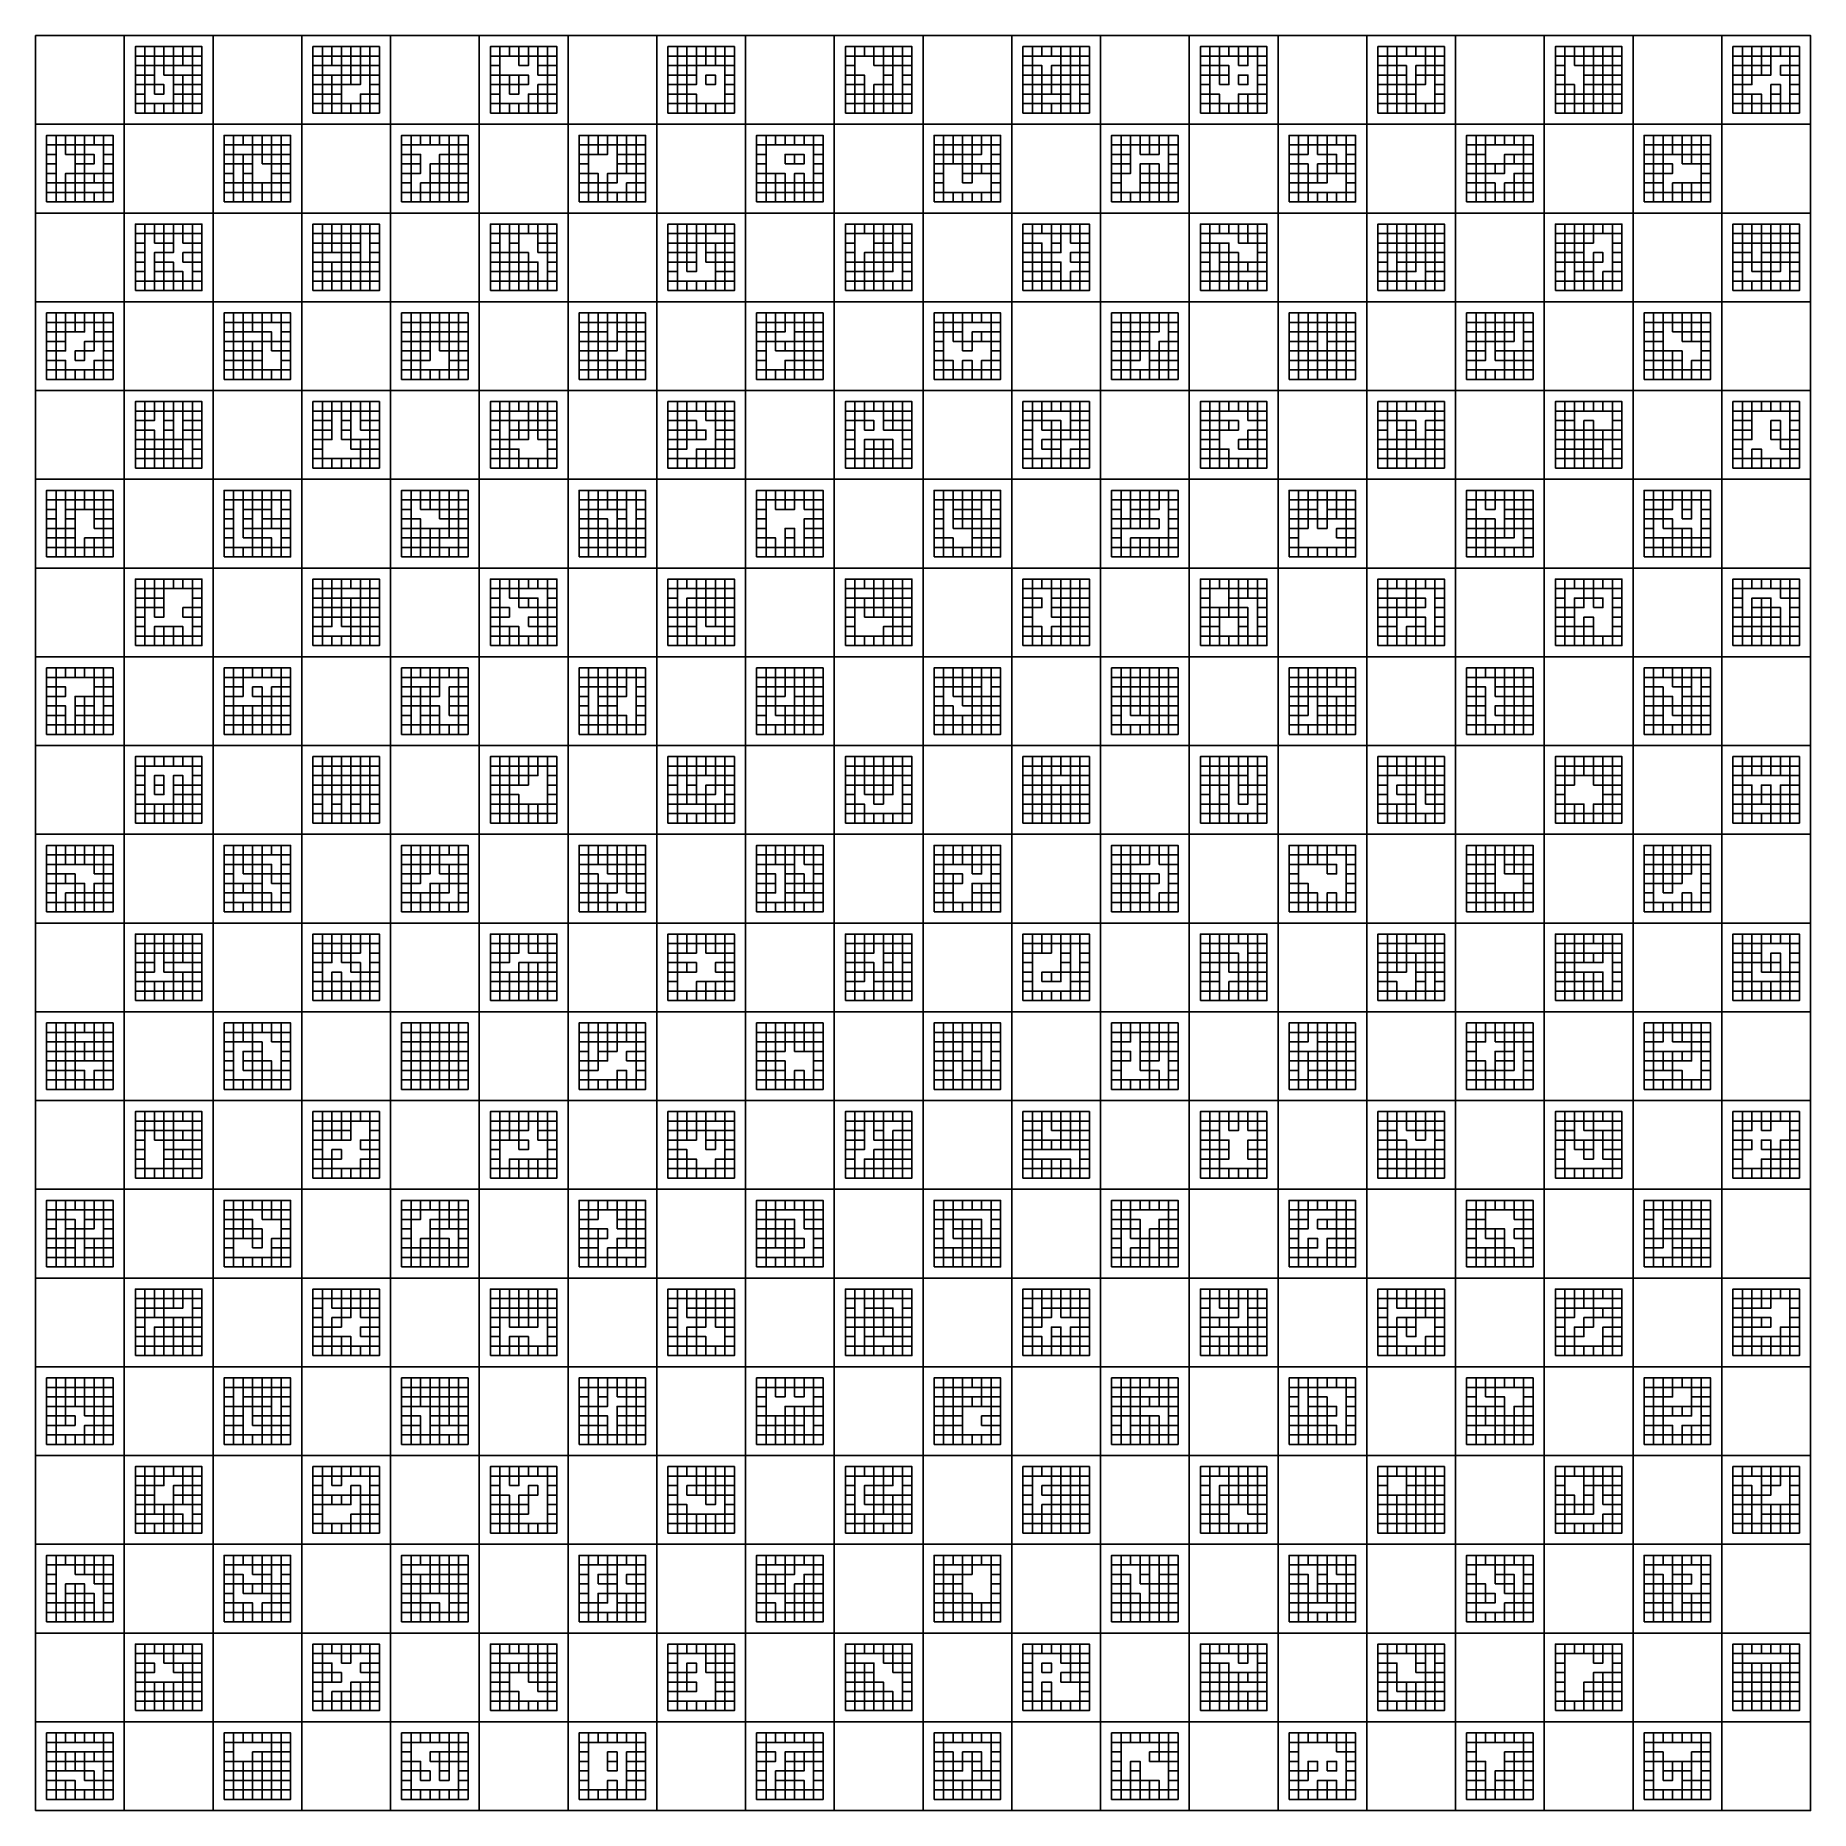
# Model space of a CAD drawing. Header units: millimetres. Extents: x 0 to 400, y 0 to 400.
import ezdxf

# ---------------------------------------------------------------- set-up
doc = ezdxf.new("R2010")
doc.units = ezdxf.units.MM

msp = doc.modelspace()

# ---------------------------------------------------------------- linework, layer by layer
at = {"layer": 'ENGRAVE'}
for points in [[(0, 380), (20, 380), (20, 400), (0, 400)], [(40, 380), (60, 380), (60, 400), (40, 400)], [(80, 380), (100, 380), (100, 400), (80, 400)], [(120, 380), (140, 380), (140, 400), (120, 400)], [(160, 380), (180, 380), (180, 400), (160, 400)], [(200, 380), (220, 380), (220, 400), (200, 400)], [(240, 380), (260, 380), (260, 400), (240, 400)], [(280, 380), (300, 380), (300, 400), (280, 400)], [(320, 380), (340, 380), (340, 400), (320, 400)], [(360, 380), (380, 380), (380, 400), (360, 400)], [(22.5, 395.36), (24.64, 395.36), (24.64, 397.5), (22.5, 397.5)], [(24.64, 395.36), (26.79, 395.36), (26.79, 397.5), (24.64, 397.5)], [(26.79, 395.36), (28.93, 395.36), (28.93, 397.5), (26.79, 397.5)], [(28.93, 395.36), (31.07, 395.36), (31.07, 397.5), (28.93, 397.5)], [(31.07, 395.36), (33.21, 395.36), (33.21, 397.5), (31.07, 397.5)], [(33.21, 395.36), (35.36, 395.36), (35.36, 397.5), (33.21, 397.5)], [(35.36, 395.36), (37.5, 395.36), (37.5, 397.5), (35.36, 397.5)], [(62.5, 395.36), (64.64, 395.36), (64.64, 397.5), (62.5, 397.5)], [(64.64, 395.36), (66.79, 395.36), (66.79, 397.5), (64.64, 397.5)], [(66.79, 395.36), (68.93, 395.36), (68.93, 397.5), (66.79, 397.5)], [(68.93, 395.36), (71.07, 395.36), (71.07, 397.5), (68.93, 397.5)], [(71.07, 395.36), (73.21, 395.36), (73.21, 397.5), (71.07, 397.5)], [(73.21, 395.36), (75.36, 395.36), (75.36, 397.5), (73.21, 397.5)], [(75.36, 395.36), (77.5, 395.36), (77.5, 397.5), (75.36, 397.5)], [(102.5, 395.36), (104.64, 395.36), (104.64, 397.5), (102.5, 397.5)], [(104.64, 395.36), (106.79, 395.36), (106.79, 397.5), (104.64, 397.5)], [(106.79, 395.36), (108.93, 395.36), (108.93, 397.5), (106.79, 397.5)], [(108.93, 395.36), (111.07, 395.36), (111.07, 397.5), (108.93, 397.5)], [(111.07, 395.36), (113.21, 395.36), (113.21, 397.5), (111.07, 397.5)], [(113.21, 395.36), (115.36, 395.36), (115.36, 397.5), (113.21, 397.5)], [(115.36, 395.36), (117.5, 395.36), (117.5, 397.5), (115.36, 397.5)], [(142.5, 395.36), (144.64, 395.36), (144.64, 397.5), (142.5, 397.5)], [(144.64, 395.36), (146.79, 395.36), (146.79, 397.5), (144.64, 397.5)], [(146.79, 395.36), (148.93, 395.36), (148.93, 397.5), (146.79, 397.5)], [(148.93, 395.36), (151.07, 395.36), (151.07, 397.5), (148.93, 397.5)], [(151.07, 395.36), (153.21, 395.36), (153.21, 397.5), (151.07, 397.5)], [(153.21, 395.36), (155.36, 395.36), (155.36, 397.5), (153.21, 397.5)], [(155.36, 395.36), (157.5, 395.36), (157.5, 397.5), (155.36, 397.5)], [(182.5, 395.36), (184.64, 395.36), (184.64, 397.5), (182.5, 397.5)], [(184.64, 395.36), (186.79, 395.36), (186.79, 397.5), (184.64, 397.5)], [(186.79, 395.36), (188.93, 395.36), (188.93, 397.5), (186.79, 397.5)], [(188.93, 395.36), (191.07, 395.36), (191.07, 397.5), (188.93, 397.5)], [(191.07, 395.36), (193.21, 395.36), (193.21, 397.5), (191.07, 397.5)], [(193.21, 395.36), (195.36, 395.36), (195.36, 397.5), (193.21, 397.5)], [(195.36, 395.36), (197.5, 395.36), (197.5, 397.5), (195.36, 397.5)], [(222.5, 395.36), (224.64, 395.36), (224.64, 397.5), (222.5, 397.5)], [(224.64, 395.36), (226.79, 395.36), (226.79, 397.5), (224.64, 397.5)], [(226.79, 395.36), (228.93, 395.36), (228.93, 397.5), (226.79, 397.5)], [(228.93, 395.36), (231.07, 395.36), (231.07, 397.5), (228.93, 397.5)], [(231.07, 395.36), (233.21, 395.36), (233.21, 397.5), (231.07, 397.5)], [(233.21, 395.36), (235.36, 395.36), (235.36, 397.5), (233.21, 397.5)], [(235.36, 395.36), (237.5, 395.36), (237.5, 397.5), (235.36, 397.5)], [(262.5, 395.36), (264.64, 395.36), (264.64, 397.5), (262.5, 397.5)], [(264.64, 395.36), (266.79, 395.36), (266.79, 397.5), (264.64, 397.5)], [(266.79, 395.36), (268.93, 395.36), (268.93, 397.5), (266.79, 397.5)], [(268.93, 395.36), (271.07, 395.36), (271.07, 397.5), (268.93, 397.5)], [(271.07, 395.36), (273.21, 395.36), (273.21, 397.5), (271.07, 397.5)], [(273.21, 395.36), (275.36, 395.36), (275.36, 397.5), (273.21, 397.5)], [(275.36, 395.36), (277.5, 395.36), (277.5, 397.5), (275.36, 397.5)], [(302.5, 395.36), (304.64, 395.36), (304.64, 397.5), (302.5, 397.5)], [(304.64, 395.36), (306.79, 395.36), (306.79, 397.5), (304.64, 397.5)], [(306.79, 395.36), (308.93, 395.36), (308.93, 397.5), (306.79, 397.5)], [(308.93, 395.36), (311.07, 395.36), (311.07, 397.5), (308.93, 397.5)], [(311.07, 395.36), (313.21, 395.36), (313.21, 397.5), (311.07, 397.5)], [(313.21, 395.36), (315.36, 395.36), (315.36, 397.5), (313.21, 397.5)], [(315.36, 395.36), (317.5, 395.36), (317.5, 397.5), (315.36, 397.5)], [(342.5, 395.36), (344.64, 395.36), (344.64, 397.5), (342.5, 397.5)], [(344.64, 395.36), (346.79, 395.36), (346.79, 397.5), (344.64, 397.5)], [(346.79, 395.36), (348.93, 395.36), (348.93, 397.5), (346.79, 397.5)], [(348.93, 395.36), (351.07, 395.36), (351.07, 397.5), (348.93, 397.5)], [(351.07, 395.36), (353.21, 395.36), (353.21, 397.5), (351.07, 397.5)], [(353.21, 395.36), (355.36, 395.36), (355.36, 397.5), (353.21, 397.5)], [(355.36, 395.36), (357.5, 395.36), (357.5, 397.5), (355.36, 397.5)], [(382.5, 395.36), (384.64, 395.36), (384.64, 397.5), (382.5, 397.5)], [(384.64, 395.36), (386.79, 395.36), (386.79, 397.5), (384.64, 397.5)], [(386.79, 395.36), (388.93, 395.36), (388.93, 397.5), (386.79, 397.5)], [(388.93, 395.36), (391.07, 395.36), (391.07, 397.5), (388.93, 397.5)], [(391.07, 395.36), (393.21, 395.36), (393.21, 397.5), (391.07, 397.5)], [(393.21, 395.36), (395.36, 395.36), (395.36, 397.5), (393.21, 397.5)], [(395.36, 395.36), (397.5, 395.36), (397.5, 397.5), (395.36, 397.5)], [(22.5, 393.21), (24.64, 393.21), (24.64, 395.36), (22.5, 395.36)], [(22.5, 391.07), (24.64, 391.07), (24.64, 393.21), (22.5, 393.21)], [(24.64, 391.07), (26.79, 391.07), (26.79, 393.21), (24.64, 393.21)], [(26.79, 393.21), (28.93, 393.21), (28.93, 395.36), (26.79, 395.36)], [(28.93, 391.07), (31.07, 391.07), (31.07, 393.21), (28.93, 393.21)], [(31.07, 393.21), (33.21, 393.21), (33.21, 395.36), (31.07, 395.36)], [(33.21, 393.21), (35.36, 393.21), (35.36, 395.36), (33.21, 395.36)], [(35.36, 393.21), (37.5, 393.21), (37.5, 395.36), (35.36, 395.36)], [(35.36, 391.07), (37.5, 391.07), (37.5, 393.21), (35.36, 393.21)], [(62.5, 393.21), (64.64, 393.21), (64.64, 395.36), (62.5, 395.36)], [(62.5, 391.07), (64.64, 391.07), (64.64, 393.21), (62.5, 393.21)], [(64.64, 393.21), (66.79, 393.21), (66.79, 395.36), (64.64, 395.36)], [(66.79, 393.21), (68.93, 393.21), (68.93, 395.36), (66.79, 395.36)], [(68.93, 393.21), (71.07, 393.21), (71.07, 395.36), (68.93, 395.36)], [(68.93, 391.07), (71.07, 391.07), (71.07, 393.21), (68.93, 393.21)], [(71.07, 393.21), (73.21, 393.21), (73.21, 395.36), (71.07, 395.36)], [(71.07, 391.07), (73.21, 391.07), (73.21, 393.21), (71.07, 393.21)], [(73.21, 391.07), (75.36, 391.07), (75.36, 393.21), (73.21, 393.21)], [(75.36, 393.21), (77.5, 393.21), (77.5, 395.36), (75.36, 395.36)], [(75.36, 391.07), (77.5, 391.07), (77.5, 393.21), (75.36, 393.21)], [(102.5, 393.21), (104.64, 393.21), (104.64, 395.36), (102.5, 395.36)], [(102.5, 391.07), (104.64, 391.07), (104.64, 393.21), (102.5, 393.21)], [(108.93, 393.21), (111.07, 393.21), (111.07, 395.36), (108.93, 395.36)], [(113.21, 393.21), (115.36, 393.21), (115.36, 395.36), (113.21, 395.36)], [(113.21, 391.07), (115.36, 391.07), (115.36, 393.21), (113.21, 393.21)], [(115.36, 393.21), (117.5, 393.21), (117.5, 395.36), (115.36, 395.36)], [(115.36, 391.07), (117.5, 391.07), (117.5, 393.21), (115.36, 393.21)], [(142.5, 393.21), (144.64, 393.21), (144.64, 395.36), (142.5, 395.36)], [(142.5, 391.07), (144.64, 391.07), (144.64, 393.21), (142.5, 393.21)], [(144.64, 391.07), (146.79, 391.07), (146.79, 393.21), (144.64, 393.21)], [(146.79, 393.21), (148.93, 393.21), (148.93, 395.36), (146.79, 395.36)], [(146.79, 391.07), (148.93, 391.07), (148.93, 393.21), (146.79, 393.21)], [(148.93, 393.21), (151.07, 393.21), (151.07, 395.36), (148.93, 395.36)], [(151.07, 393.21), (153.21, 393.21), (153.21, 395.36), (151.07, 395.36)], [(153.21, 393.21), (155.36, 393.21), (155.36, 395.36), (153.21, 395.36)], [(155.36, 393.21), (157.5, 393.21), (157.5, 395.36), (155.36, 395.36)], [(155.36, 391.07), (157.5, 391.07), (157.5, 393.21), (155.36, 393.21)], [(182.5, 393.21), (184.64, 393.21), (184.64, 395.36), (182.5, 395.36)], [(182.5, 391.07), (184.64, 391.07), (184.64, 393.21), (182.5, 393.21)], [(188.93, 393.21), (191.07, 393.21), (191.07, 395.36), (188.93, 395.36)], [(191.07, 391.07), (193.21, 391.07), (193.21, 393.21), (191.07, 393.21)], [(193.21, 393.21), (195.36, 393.21), (195.36, 395.36), (193.21, 395.36)], [(195.36, 393.21), (197.5, 393.21), (197.5, 395.36), (195.36, 395.36)], [(195.36, 391.07), (197.5, 391.07), (197.5, 393.21), (195.36, 393.21)], [(222.5, 393.21), (224.64, 393.21), (224.64, 395.36), (222.5, 395.36)], [(222.5, 391.07), (224.64, 391.07), (224.64, 393.21), (222.5, 393.21)], [(224.64, 391.07), (226.79, 391.07), (226.79, 393.21), (224.64, 393.21)], [(228.93, 391.07), (231.07, 391.07), (231.07, 393.21), (228.93, 393.21)], [(231.07, 393.21), (233.21, 393.21), (233.21, 395.36), (231.07, 395.36)], [(231.07, 391.07), (233.21, 391.07), (233.21, 393.21), (231.07, 393.21)], [(233.21, 391.07), (235.36, 391.07), (235.36, 393.21), (233.21, 393.21)], [(235.36, 393.21), (237.5, 393.21), (237.5, 395.36), (235.36, 395.36)], [(235.36, 391.07), (237.5, 391.07), (237.5, 393.21), (235.36, 393.21)], [(262.5, 393.21), (264.64, 393.21), (264.64, 395.36), (262.5, 395.36)], [(262.5, 391.07), (264.64, 391.07), (264.64, 393.21), (262.5, 393.21)], [(264.64, 393.21), (266.79, 393.21), (266.79, 395.36), (264.64, 395.36)], [(264.64, 391.07), (266.79, 391.07), (266.79, 393.21), (264.64, 393.21)], [(266.79, 391.07), (268.93, 391.07), (268.93, 393.21), (266.79, 393.21)], [(271.07, 393.21), (273.21, 393.21), (273.21, 395.36), (271.07, 395.36)], [(275.36, 393.21), (277.5, 393.21), (277.5, 395.36), (275.36, 395.36)], [(275.36, 391.07), (277.5, 391.07), (277.5, 393.21), (275.36, 393.21)], [(302.5, 393.21), (304.64, 393.21), (304.64, 395.36), (302.5, 395.36)], [(302.5, 391.07), (304.64, 391.07), (304.64, 393.21), (302.5, 393.21)], [(304.64, 393.21), (306.79, 393.21), (306.79, 395.36), (304.64, 395.36)], [(304.64, 391.07), (306.79, 391.07), (306.79, 393.21), (304.64, 393.21)], [(306.79, 391.07), (308.93, 391.07), (308.93, 393.21), (306.79, 393.21)], [(311.07, 391.07), (313.21, 391.07), (313.21, 393.21), (311.07, 393.21)], [(313.21, 393.21), (315.36, 393.21), (315.36, 395.36), (313.21, 395.36)], [(313.21, 391.07), (315.36, 391.07), (315.36, 393.21), (313.21, 393.21)], [(315.36, 393.21), (317.5, 393.21), (317.5, 395.36), (315.36, 395.36)], [(315.36, 391.07), (317.5, 391.07), (317.5, 393.21), (315.36, 393.21)], [(342.5, 393.21), (344.64, 393.21), (344.64, 395.36), (342.5, 395.36)], [(342.5, 391.07), (344.64, 391.07), (344.64, 393.21), (342.5, 393.21)], [(346.79, 393.21), (348.93, 393.21), (348.93, 395.36), (346.79, 395.36)], [(348.93, 393.21), (351.07, 393.21), (351.07, 395.36), (348.93, 395.36)], [(348.93, 391.07), (351.07, 391.07), (351.07, 393.21), (348.93, 393.21)], [(351.07, 393.21), (353.21, 393.21), (353.21, 395.36), (351.07, 395.36)], [(353.21, 393.21), (355.36, 393.21), (355.36, 395.36), (353.21, 395.36)], [(353.21, 391.07), (355.36, 391.07), (355.36, 393.21), (353.21, 393.21)], [(355.36, 393.21), (357.5, 393.21), (357.5, 395.36), (355.36, 395.36)], [(355.36, 391.07), (357.5, 391.07), (357.5, 393.21), (355.36, 393.21)], [(382.5, 393.21), (384.64, 393.21), (384.64, 395.36), (382.5, 395.36)], [(382.5, 391.07), (384.64, 391.07), (384.64, 393.21), (382.5, 393.21)], [(384.64, 391.07), (386.79, 391.07), (386.79, 393.21), (384.64, 393.21)], [(386.79, 393.21), (388.93, 393.21), (388.93, 395.36), (386.79, 395.36)], [(386.79, 391.07), (388.93, 391.07), (388.93, 393.21), (386.79, 393.21)], [(388.93, 393.21), (391.07, 393.21), (391.07, 395.36), (388.93, 395.36)], [(388.93, 391.07), (391.07, 391.07), (391.07, 393.21), (388.93, 393.21)], [(393.21, 391.07), (395.36, 391.07), (395.36, 393.21), (393.21, 393.21)], [(395.36, 393.21), (397.5, 393.21), (397.5, 395.36), (395.36, 395.36)], [(395.36, 391.07), (397.5, 391.07), (397.5, 393.21), (395.36, 393.21)], [(22.5, 388.93), (24.64, 388.93), (24.64, 391.07), (22.5, 391.07)], [(22.5, 386.79), (24.64, 386.79), (24.64, 388.93), (22.5, 388.93)], [(24.64, 388.93), (26.79, 388.93), (26.79, 391.07), (24.64, 391.07)], [(26.79, 386.79), (28.93, 386.79), (28.93, 388.93), (26.79, 388.93)], [(31.07, 388.93), (33.21, 388.93), (33.21, 391.07), (31.07, 391.07)], [(31.07, 386.79), (33.21, 386.79), (33.21, 388.93), (31.07, 388.93)], [(33.21, 388.93), (35.36, 388.93), (35.36, 391.07), (33.21, 391.07)], [(35.36, 388.93), (37.5, 388.93), (37.5, 391.07), (35.36, 391.07)], [(35.36, 386.79), (37.5, 386.79), (37.5, 388.93), (35.36, 388.93)], [(62.5, 388.93), (64.64, 388.93), (64.64, 391.07), (62.5, 391.07)], [(62.5, 386.79), (64.64, 386.79), (64.64, 388.93), (62.5, 388.93)], [(64.64, 388.93), (66.79, 388.93), (66.79, 391.07), (64.64, 391.07)], [(66.79, 388.93), (68.93, 388.93), (68.93, 391.07), (66.79, 391.07)], [(66.79, 386.79), (68.93, 386.79), (68.93, 388.93), (66.79, 388.93)], [(68.93, 388.93), (71.07, 388.93), (71.07, 391.07), (68.93, 391.07)], [(71.07, 388.93), (73.21, 388.93), (73.21, 391.07), (71.07, 391.07)], [(75.36, 388.93), (77.5, 388.93), (77.5, 391.07), (75.36, 391.07)], [(75.36, 386.79), (77.5, 386.79), (77.5, 388.93), (75.36, 388.93)], [(102.5, 388.93), (104.64, 388.93), (104.64, 391.07), (102.5, 391.07)], [(102.5, 386.79), (104.64, 386.79), (104.64, 388.93), (102.5, 388.93)], [(104.64, 388.93), (106.79, 388.93), (106.79, 391.07), (104.64, 391.07)], [(106.79, 388.93), (108.93, 388.93), (108.93, 391.07), (106.79, 391.07)], [(106.79, 386.79), (108.93, 386.79), (108.93, 388.93), (106.79, 388.93)], [(108.93, 388.93), (111.07, 388.93), (111.07, 391.07), (108.93, 391.07)], [(113.21, 386.79), (115.36, 386.79), (115.36, 388.93), (113.21, 388.93)], [(115.36, 388.93), (117.5, 388.93), (117.5, 391.07), (115.36, 391.07)], [(115.36, 386.79), (117.5, 386.79), (117.5, 388.93), (115.36, 388.93)], [(142.5, 388.93), (144.64, 388.93), (144.64, 391.07), (142.5, 391.07)], [(142.5, 386.79), (144.64, 386.79), (144.64, 388.93), (142.5, 388.93)], [(144.64, 388.93), (146.79, 388.93), (146.79, 391.07), (144.64, 391.07)], [(144.64, 386.79), (146.79, 386.79), (146.79, 388.93), (144.64, 388.93)], [(146.79, 388.93), (148.93, 388.93), (148.93, 391.07), (146.79, 391.07)], [(151.07, 388.93), (153.21, 388.93), (153.21, 391.07), (151.07, 391.07)], [(155.36, 388.93), (157.5, 388.93), (157.5, 391.07), (155.36, 391.07)], [(155.36, 386.79), (157.5, 386.79), (157.5, 388.93), (155.36, 388.93)], [(182.5, 388.93), (184.64, 388.93), (184.64, 391.07), (182.5, 391.07)], [(182.5, 386.79), (184.64, 386.79), (184.64, 388.93), (182.5, 388.93)], [(184.64, 388.93), (186.79, 388.93), (186.79, 391.07), (184.64, 391.07)], [(184.64, 386.79), (186.79, 386.79), (186.79, 388.93), (184.64, 388.93)], [(188.93, 386.79), (191.07, 386.79), (191.07, 388.93), (188.93, 388.93)], [(191.07, 388.93), (193.21, 388.93), (193.21, 391.07), (191.07, 391.07)], [(191.07, 386.79), (193.21, 386.79), (193.21, 388.93), (191.07, 388.93)], [(195.36, 388.93), (197.5, 388.93), (197.5, 391.07), (195.36, 391.07)], [(195.36, 386.79), (197.5, 386.79), (197.5, 388.93), (195.36, 388.93)], [(222.5, 388.93), (224.64, 388.93), (224.64, 391.07), (222.5, 391.07)], [(222.5, 386.79), (224.64, 386.79), (224.64, 388.93), (222.5, 388.93)], [(224.64, 388.93), (226.79, 388.93), (226.79, 391.07), (224.64, 391.07)], [(224.64, 386.79), (226.79, 386.79), (226.79, 388.93), (224.64, 388.93)], [(226.79, 388.93), (228.93, 388.93), (228.93, 391.07), (226.79, 391.07)], [(226.79, 386.79), (228.93, 386.79), (228.93, 388.93), (226.79, 388.93)], [(228.93, 388.93), (231.07, 388.93), (231.07, 391.07), (228.93, 391.07)], [(228.93, 386.79), (231.07, 386.79), (231.07, 388.93), (228.93, 388.93)], [(231.07, 386.79), (233.21, 386.79), (233.21, 388.93), (231.07, 388.93)], [(233.21, 388.93), (235.36, 388.93), (235.36, 391.07), (233.21, 391.07)], [(235.36, 388.93), (237.5, 388.93), (237.5, 391.07), (235.36, 391.07)], [(235.36, 386.79), (237.5, 386.79), (237.5, 388.93), (235.36, 388.93)], [(262.5, 388.93), (264.64, 388.93), (264.64, 391.07), (262.5, 391.07)], [(262.5, 386.79), (264.64, 386.79), (264.64, 388.93), (262.5, 388.93)], [(266.79, 388.93), (268.93, 388.93), (268.93, 391.07), (266.79, 391.07)], [(271.07, 388.93), (273.21, 388.93), (273.21, 391.07), (271.07, 391.07)], [(275.36, 388.93), (277.5, 388.93), (277.5, 391.07), (275.36, 391.07)], [(275.36, 386.79), (277.5, 386.79), (277.5, 388.93), (275.36, 388.93)], [(302.5, 388.93), (304.64, 388.93), (304.64, 391.07), (302.5, 391.07)], [(302.5, 386.79), (304.64, 386.79), (304.64, 388.93), (302.5, 388.93)], [(304.64, 388.93), (306.79, 388.93), (306.79, 391.07), (304.64, 391.07)], [(304.64, 386.79), (306.79, 386.79), (306.79, 388.93), (304.64, 388.93)], [(306.79, 388.93), (308.93, 388.93), (308.93, 391.07), (306.79, 391.07)], [(306.79, 386.79), (308.93, 386.79), (308.93, 388.93), (306.79, 388.93)], [(308.93, 386.79), (311.07, 386.79), (311.07, 388.93), (308.93, 388.93)], [(311.07, 388.93), (313.21, 388.93), (313.21, 391.07), (311.07, 391.07)], [(315.36, 388.93), (317.5, 388.93), (317.5, 391.07), (315.36, 391.07)], [(315.36, 386.79), (317.5, 386.79), (317.5, 388.93), (315.36, 388.93)], [(342.5, 388.93), (344.64, 388.93), (344.64, 391.07), (342.5, 391.07)], [(342.5, 386.79), (344.64, 386.79), (344.64, 388.93), (342.5, 388.93)], [(344.64, 386.79), (346.79, 386.79), (346.79, 388.93), (344.64, 388.93)], [(348.93, 388.93), (351.07, 388.93), (351.07, 391.07), (348.93, 391.07)], [(348.93, 386.79), (351.07, 386.79), (351.07, 388.93), (348.93, 388.93)], [(351.07, 388.93), (353.21, 388.93), (353.21, 391.07), (351.07, 391.07)], [(351.07, 386.79), (353.21, 386.79), (353.21, 388.93), (351.07, 388.93)], [(353.21, 388.93), (355.36, 388.93), (355.36, 391.07), (353.21, 391.07)], [(355.36, 388.93), (357.5, 388.93), (357.5, 391.07), (355.36, 391.07)], [(355.36, 386.79), (357.5, 386.79), (357.5, 388.93), (355.36, 388.93)], [(382.5, 388.93), (384.64, 388.93), (384.64, 391.07), (382.5, 391.07)], [(382.5, 386.79), (384.64, 386.79), (384.64, 388.93), (382.5, 388.93)], [(384.64, 388.93), (386.79, 388.93), (386.79, 391.07), (384.64, 391.07)], [(391.07, 386.79), (393.21, 386.79), (393.21, 388.93), (391.07, 388.93)], [(395.36, 388.93), (397.5, 388.93), (397.5, 391.07), (395.36, 391.07)], [(395.36, 386.79), (397.5, 386.79), (397.5, 388.93), (395.36, 388.93)], [(22.5, 384.64), (24.64, 384.64), (24.64, 386.79), (22.5, 386.79)], [(22.5, 382.5), (24.64, 382.5), (24.64, 384.64), (22.5, 384.64)], [(24.64, 382.5), (26.79, 382.5), (26.79, 384.64), (24.64, 384.64)], [(26.79, 382.5), (28.93, 382.5), (28.93, 384.64), (26.79, 384.64)], [(28.93, 382.5), (31.07, 382.5), (31.07, 384.64), (28.93, 384.64)], [(31.07, 384.64), (33.21, 384.64), (33.21, 386.79), (31.07, 386.79)], [(31.07, 382.5), (33.21, 382.5), (33.21, 384.64), (31.07, 384.64)], [(33.21, 384.64), (35.36, 384.64), (35.36, 386.79), (33.21, 386.79)], [(33.21, 382.5), (35.36, 382.5), (35.36, 384.64), (33.21, 384.64)], [(35.36, 384.64), (37.5, 384.64), (37.5, 386.79), (35.36, 386.79)], [(35.36, 382.5), (37.5, 382.5), (37.5, 384.64), (35.36, 384.64)], [(62.5, 384.64), (64.64, 384.64), (64.64, 386.79), (62.5, 386.79)], [(62.5, 382.5), (64.64, 382.5), (64.64, 384.64), (62.5, 384.64)], [(64.64, 384.64), (66.79, 384.64), (66.79, 386.79), (64.64, 386.79)], [(64.64, 382.5), (66.79, 382.5), (66.79, 384.64), (64.64, 384.64)], [(66.79, 384.64), (68.93, 384.64), (68.93, 386.79), (66.79, 386.79)], [(66.79, 382.5), (68.93, 382.5), (68.93, 384.64), (66.79, 384.64)], [(68.93, 382.5), (71.07, 382.5), (71.07, 384.64), (68.93, 384.64)], [(71.07, 382.5), (73.21, 382.5), (73.21, 384.64), (71.07, 384.64)], [(73.21, 384.64), (75.36, 384.64), (75.36, 386.79), (73.21, 386.79)], [(73.21, 382.5), (75.36, 382.5), (75.36, 384.64), (73.21, 384.64)], [(75.36, 384.64), (77.5, 384.64), (77.5, 386.79), (75.36, 386.79)], [(75.36, 382.5), (77.5, 382.5), (77.5, 384.64), (75.36, 384.64)], [(102.5, 384.64), (104.64, 384.64), (104.64, 386.79), (102.5, 386.79)], [(102.5, 382.5), (104.64, 382.5), (104.64, 384.64), (102.5, 384.64)], [(104.64, 382.5), (106.79, 382.5), (106.79, 384.64), (104.64, 384.64)], [(106.79, 382.5), (108.93, 382.5), (108.93, 384.64), (106.79, 384.64)], [(108.93, 382.5), (111.07, 382.5), (111.07, 384.64), (108.93, 384.64)], [(111.07, 384.64), (113.21, 384.64), (113.21, 386.79), (111.07, 386.79)], [(111.07, 382.5), (113.21, 382.5), (113.21, 384.64), (111.07, 384.64)], [(113.21, 382.5), (115.36, 382.5), (115.36, 384.64), (113.21, 384.64)], [(115.36, 384.64), (117.5, 384.64), (117.5, 386.79), (115.36, 386.79)], [(115.36, 382.5), (117.5, 382.5), (117.5, 384.64), (115.36, 384.64)], [(142.5, 384.64), (144.64, 384.64), (144.64, 386.79), (142.5, 386.79)], [(142.5, 382.5), (144.64, 382.5), (144.64, 384.64), (142.5, 384.64)], [(144.64, 382.5), (146.79, 382.5), (146.79, 384.64), (144.64, 384.64)], [(146.79, 384.64), (148.93, 384.64), (148.93, 386.79), (146.79, 386.79)], [(146.79, 382.5), (148.93, 382.5), (148.93, 384.64), (146.79, 384.64)], [(148.93, 382.5), (151.07, 382.5), (151.07, 384.64), (148.93, 384.64)], [(151.07, 382.5), (153.21, 382.5), (153.21, 384.64), (151.07, 384.64)], [(153.21, 382.5), (155.36, 382.5), (155.36, 384.64), (153.21, 384.64)], [(155.36, 384.64), (157.5, 384.64), (157.5, 386.79), (155.36, 386.79)], [(155.36, 382.5), (157.5, 382.5), (157.5, 384.64), (155.36, 384.64)], [(182.5, 384.64), (184.64, 384.64), (184.64, 386.79), (182.5, 386.79)], [(182.5, 382.5), (184.64, 382.5), (184.64, 384.64), (182.5, 384.64)], [(184.64, 384.64), (186.79, 384.64), (186.79, 386.79), (184.64, 386.79)], [(184.64, 382.5), (186.79, 382.5), (186.79, 384.64), (184.64, 384.64)], [(186.79, 384.64), (188.93, 384.64), (188.93, 386.79), (186.79, 386.79)], [(186.79, 382.5), (188.93, 382.5), (188.93, 384.64), (186.79, 384.64)], [(188.93, 382.5), (191.07, 382.5), (191.07, 384.64), (188.93, 384.64)], [(191.07, 384.64), (193.21, 384.64), (193.21, 386.79), (191.07, 386.79)], [(191.07, 382.5), (193.21, 382.5), (193.21, 384.64), (191.07, 384.64)], [(193.21, 384.64), (195.36, 384.64), (195.36, 386.79), (193.21, 386.79)], [(193.21, 382.5), (195.36, 382.5), (195.36, 384.64), (193.21, 384.64)], [(195.36, 384.64), (197.5, 384.64), (197.5, 386.79), (195.36, 386.79)], [(195.36, 382.5), (197.5, 382.5), (197.5, 384.64), (195.36, 384.64)], [(222.5, 384.64), (224.64, 384.64), (224.64, 386.79), (222.5, 386.79)], [(222.5, 382.5), (224.64, 382.5), (224.64, 384.64), (222.5, 384.64)], [(224.64, 384.64), (226.79, 384.64), (226.79, 386.79), (224.64, 386.79)], [(224.64, 382.5), (226.79, 382.5), (226.79, 384.64), (224.64, 384.64)], [(226.79, 382.5), (228.93, 382.5), (228.93, 384.64), (226.79, 384.64)], [(228.93, 382.5), (231.07, 382.5), (231.07, 384.64), (228.93, 384.64)], [(231.07, 384.64), (233.21, 384.64), (233.21, 386.79), (231.07, 386.79)], [(231.07, 382.5), (233.21, 382.5), (233.21, 384.64), (231.07, 384.64)], [(233.21, 382.5), (235.36, 382.5), (235.36, 384.64), (233.21, 384.64)], [(235.36, 384.64), (237.5, 384.64), (237.5, 386.79), (235.36, 386.79)], [(235.36, 382.5), (237.5, 382.5), (237.5, 384.64), (235.36, 384.64)], [(262.5, 384.64), (264.64, 384.64), (264.64, 386.79), (262.5, 386.79)], [(262.5, 382.5), (264.64, 382.5), (264.64, 384.64), (262.5, 384.64)], [(264.64, 384.64), (266.79, 384.64), (266.79, 386.79), (264.64, 386.79)], [(264.64, 382.5), (266.79, 382.5), (266.79, 384.64), (264.64, 384.64)], [(266.79, 382.5), (268.93, 382.5), (268.93, 384.64), (266.79, 384.64)], [(268.93, 382.5), (271.07, 382.5), (271.07, 384.64), (268.93, 384.64)], [(271.07, 384.64), (273.21, 384.64), (273.21, 386.79), (271.07, 386.79)], [(271.07, 382.5), (273.21, 382.5), (273.21, 384.64), (271.07, 384.64)], [(273.21, 384.64), (275.36, 384.64), (275.36, 386.79), (273.21, 386.79)], [(273.21, 382.5), (275.36, 382.5), (275.36, 384.64), (273.21, 384.64)], [(275.36, 384.64), (277.5, 384.64), (277.5, 386.79), (275.36, 386.79)], [(275.36, 382.5), (277.5, 382.5), (277.5, 384.64), (275.36, 384.64)], [(302.5, 384.64), (304.64, 384.64), (304.64, 386.79), (302.5, 386.79)], [(302.5, 382.5), (304.64, 382.5), (304.64, 384.64), (302.5, 384.64)], [(304.64, 384.64), (306.79, 384.64), (306.79, 386.79), (304.64, 386.79)], [(304.64, 382.5), (306.79, 382.5), (306.79, 384.64), (304.64, 384.64)], [(306.79, 382.5), (308.93, 382.5), (308.93, 384.64), (306.79, 384.64)], [(308.93, 384.64), (311.07, 384.64), (311.07, 386.79), (308.93, 386.79)], [(308.93, 382.5), (311.07, 382.5), (311.07, 384.64), (308.93, 384.64)], [(311.07, 382.5), (313.21, 382.5), (313.21, 384.64), (311.07, 384.64)], [(313.21, 382.5), (315.36, 382.5), (315.36, 384.64), (313.21, 384.64)], [(315.36, 384.64), (317.5, 384.64), (317.5, 386.79), (315.36, 386.79)], [(315.36, 382.5), (317.5, 382.5), (317.5, 384.64), (315.36, 384.64)], [(342.5, 384.64), (344.64, 384.64), (344.64, 386.79), (342.5, 386.79)], [(342.5, 382.5), (344.64, 382.5), (344.64, 384.64), (342.5, 384.64)], [(344.64, 382.5), (346.79, 382.5), (346.79, 384.64), (344.64, 384.64)], [(346.79, 384.64), (348.93, 384.64), (348.93, 386.79), (346.79, 386.79)], [(346.79, 382.5), (348.93, 382.5), (348.93, 384.64), (346.79, 384.64)], [(348.93, 384.64), (351.07, 384.64), (351.07, 386.79), (348.93, 386.79)], [(348.93, 382.5), (351.07, 382.5), (351.07, 384.64), (348.93, 384.64)], [(351.07, 382.5), (353.21, 382.5), (353.21, 384.64), (351.07, 384.64)], [(353.21, 384.64), (355.36, 384.64), (355.36, 386.79), (353.21, 386.79)], [(353.21, 382.5), (355.36, 382.5), (355.36, 384.64), (353.21, 384.64)], [(355.36, 384.64), (357.5, 384.64), (357.5, 386.79), (355.36, 386.79)], [(355.36, 382.5), (357.5, 382.5), (357.5, 384.64), (355.36, 384.64)], [(382.5, 384.64), (384.64, 384.64), (384.64, 386.79), (382.5, 386.79)], [(382.5, 382.5), (384.64, 382.5), (384.64, 384.64), (382.5, 384.64)], [(384.64, 384.64), (386.79, 384.64), (386.79, 386.79), (384.64, 386.79)], [(384.64, 382.5), (386.79, 382.5), (386.79, 384.64), (384.64, 384.64)], [(386.79, 384.64), (388.93, 384.64), (388.93, 386.79), (386.79, 386.79)], [(386.79, 382.5), (388.93, 382.5), (388.93, 384.64), (386.79, 384.64)], [(388.93, 382.5), (391.07, 382.5), (391.07, 384.64), (388.93, 384.64)], [(391.07, 384.64), (393.21, 384.64), (393.21, 386.79), (391.07, 386.79)], [(391.07, 382.5), (393.21, 382.5), (393.21, 384.64), (391.07, 384.64)], [(393.21, 382.5), (395.36, 382.5), (395.36, 384.64), (393.21, 384.64)], [(395.36, 384.64), (397.5, 384.64), (397.5, 386.79), (395.36, 386.79)], [(395.36, 382.5), (397.5, 382.5), (397.5, 384.64), (395.36, 384.64)], [(20, 360), (40, 360), (40, 380), (20, 380)], [(60, 360), (80, 360), (80, 380), (60, 380)], [(100, 360), (120, 360), (120, 380), (100, 380)], [(140, 360), (160, 360), (160, 380), (140, 380)], [(180, 360), (200, 360), (200, 380), (180, 380)], [(220, 360), (240, 360), (240, 380), (220, 380)], [(260, 360), (280, 360), (280, 380), (260, 380)], [(300, 360), (320, 360), (320, 380), (300, 380)], [(340, 360), (360, 360), (360, 380), (340, 380)], [(380, 360), (400, 360), (400, 380), (380, 380)], [(2.5, 375.36), (4.64, 375.36), (4.64, 377.5), (2.5, 377.5)], [(4.64, 375.36), (6.79, 375.36), (6.79, 377.5), (4.64, 377.5)], [(6.79, 375.36), (8.93, 375.36), (8.93, 377.5), (6.79, 377.5)], [(8.93, 375.36), (11.07, 375.36), (11.07, 377.5), (8.93, 377.5)], [(11.07, 375.36), (13.21, 375.36), (13.21, 377.5), (11.07, 377.5)], [(13.21, 375.36), (15.36, 375.36), (15.36, 377.5), (13.21, 377.5)], [(15.36, 375.36), (17.5, 375.36), (17.5, 377.5), (15.36, 377.5)], [(42.5, 375.36), (44.64, 375.36), (44.64, 377.5), (42.5, 377.5)], [(44.64, 375.36), (46.79, 375.36), (46.79, 377.5), (44.64, 377.5)], [(46.79, 375.36), (48.93, 375.36), (48.93, 377.5), (46.79, 377.5)], [(48.93, 375.36), (51.07, 375.36), (51.07, 377.5), (48.93, 377.5)], [(51.07, 375.36), (53.21, 375.36), (53.21, 377.5), (51.07, 377.5)], [(53.21, 375.36), (55.36, 375.36), (55.36, 377.5), (53.21, 377.5)], [(55.36, 375.36), (57.5, 375.36), (57.5, 377.5), (55.36, 377.5)], [(82.5, 375.36), (84.64, 375.36), (84.64, 377.5), (82.5, 377.5)], [(84.64, 375.36), (86.79, 375.36), (86.79, 377.5), (84.64, 377.5)], [(86.79, 375.36), (88.93, 375.36), (88.93, 377.5), (86.79, 377.5)], [(88.93, 375.36), (91.07, 375.36), (91.07, 377.5), (88.93, 377.5)], [(91.07, 375.36), (93.21, 375.36), (93.21, 377.5), (91.07, 377.5)], [(93.21, 375.36), (95.36, 375.36), (95.36, 377.5), (93.21, 377.5)], [(95.36, 375.36), (97.5, 375.36), (97.5, 377.5), (95.36, 377.5)], [(122.5, 375.36), (124.64, 375.36), (124.64, 377.5), (122.5, 377.5)], [(124.64, 375.36), (126.79, 375.36), (126.79, 377.5), (124.64, 377.5)], [(126.79, 375.36), (128.93, 375.36), (128.93, 377.5), (126.79, 377.5)], [(128.93, 375.36), (131.07, 375.36), (131.07, 377.5), (128.93, 377.5)], [(131.07, 375.36), (133.21, 375.36), (133.21, 377.5), (131.07, 377.5)], [(133.21, 375.36), (135.36, 375.36), (135.36, 377.5), (133.21, 377.5)], [(135.36, 375.36), (137.5, 375.36), (137.5, 377.5), (135.36, 377.5)], [(162.5, 375.36), (164.64, 375.36), (164.64, 377.5), (162.5, 377.5)], [(164.64, 375.36), (166.79, 375.36), (166.79, 377.5), (164.64, 377.5)], [(166.79, 375.36), (168.93, 375.36), (168.93, 377.5), (166.79, 377.5)], [(168.93, 375.36), (171.07, 375.36), (171.07, 377.5), (168.93, 377.5)], [(171.07, 375.36), (173.21, 375.36), (173.21, 377.5), (171.07, 377.5)], [(173.21, 375.36), (175.36, 375.36), (175.36, 377.5), (173.21, 377.5)], [(175.36, 375.36), (177.5, 375.36), (177.5, 377.5), (175.36, 377.5)], [(202.5, 375.36), (204.64, 375.36), (204.64, 377.5), (202.5, 377.5)], [(204.64, 375.36), (206.79, 375.36), (206.79, 377.5), (204.64, 377.5)], [(206.79, 375.36), (208.93, 375.36), (208.93, 377.5), (206.79, 377.5)], [(208.93, 375.36), (211.07, 375.36), (211.07, 377.5), (208.93, 377.5)], [(211.07, 375.36), (213.21, 375.36), (213.21, 377.5), (211.07, 377.5)], [(213.21, 375.36), (215.36, 375.36), (215.36, 377.5), (213.21, 377.5)], [(215.36, 375.36), (217.5, 375.36), (217.5, 377.5), (215.36, 377.5)], [(242.5, 375.36), (244.64, 375.36), (244.64, 377.5), (242.5, 377.5)], [(244.64, 375.36), (246.79, 375.36), (246.79, 377.5), (244.64, 377.5)], [(246.79, 375.36), (248.93, 375.36), (248.93, 377.5), (246.79, 377.5)], [(248.93, 375.36), (251.07, 375.36), (251.07, 377.5), (248.93, 377.5)], [(251.07, 375.36), (253.21, 375.36), (253.21, 377.5), (251.07, 377.5)], [(253.21, 375.36), (255.36, 375.36), (255.36, 377.5), (253.21, 377.5)], [(255.36, 375.36), (257.5, 375.36), (257.5, 377.5), (255.36, 377.5)], [(282.5, 375.36), (284.64, 375.36), (284.64, 377.5), (282.5, 377.5)], [(284.64, 375.36), (286.79, 375.36), (286.79, 377.5), (284.64, 377.5)], [(286.79, 375.36), (288.93, 375.36), (288.93, 377.5), (286.79, 377.5)], [(288.93, 375.36), (291.07, 375.36), (291.07, 377.5), (288.93, 377.5)], [(291.07, 375.36), (293.21, 375.36), (293.21, 377.5), (291.07, 377.5)], [(293.21, 375.36), (295.36, 375.36), (295.36, 377.5), (293.21, 377.5)], [(295.36, 375.36), (297.5, 375.36), (297.5, 377.5), (295.36, 377.5)], [(322.5, 375.36), (324.64, 375.36), (324.64, 377.5), (322.5, 377.5)], [(324.64, 375.36), (326.79, 375.36), (326.79, 377.5), (324.64, 377.5)], [(326.79, 375.36), (328.93, 375.36), (328.93, 377.5), (326.79, 377.5)], [(328.93, 375.36), (331.07, 375.36), (331.07, 377.5), (328.93, 377.5)], [(331.07, 375.36), (333.21, 375.36), (333.21, 377.5), (331.07, 377.5)], [(333.21, 375.36), (335.36, 375.36), (335.36, 377.5), (333.21, 377.5)], [(335.36, 375.36), (337.5, 375.36), (337.5, 377.5), (335.36, 377.5)], [(362.5, 375.36), (364.64, 375.36), (364.64, 377.5), (362.5, 377.5)], [(364.64, 375.36), (366.79, 375.36), (366.79, 377.5), (364.64, 377.5)], [(366.79, 375.36), (368.93, 375.36), (368.93, 377.5), (366.79, 377.5)], [(368.93, 375.36), (371.07, 375.36), (371.07, 377.5), (368.93, 377.5)], [(371.07, 375.36), (373.21, 375.36), (373.21, 377.5), (371.07, 377.5)], [(373.21, 375.36), (375.36, 375.36), (375.36, 377.5), (373.21, 377.5)], [(375.36, 375.36), (377.5, 375.36), (377.5, 377.5), (375.36, 377.5)], [(2.5, 373.21), (4.64, 373.21), (4.64, 375.36), (2.5, 375.36)], [(2.5, 371.07), (4.64, 371.07), (4.64, 373.21), (2.5, 373.21)], [(6.79, 373.21), (8.93, 373.21), (8.93, 375.36), (6.79, 375.36)], [(8.93, 373.21), (11.07, 373.21), (11.07, 375.36), (8.93, 375.36)], [(8.93, 371.07), (11.07, 371.07), (11.07, 373.21), (8.93, 373.21)], [(11.07, 371.07), (13.21, 371.07), (13.21, 373.21), (11.07, 373.21)], [(15.36, 373.21), (17.5, 373.21), (17.5, 375.36), (15.36, 375.36)], [(15.36, 371.07), (17.5, 371.07), (17.5, 373.21), (15.36, 373.21)], [(42.5, 373.21), (44.64, 373.21), (44.64, 375.36), (42.5, 375.36)], [(42.5, 371.07), (44.64, 371.07), (44.64, 373.21), (42.5, 373.21)], [(44.64, 371.07), (46.79, 371.07), (46.79, 373.21), (44.64, 373.21)], [(46.79, 371.07), (48.93, 371.07), (48.93, 373.21), (46.79, 373.21)], [(48.93, 373.21), (51.07, 373.21), (51.07, 375.36), (48.93, 375.36)], [(51.07, 371.07), (53.21, 371.07), (53.21, 373.21), (51.07, 373.21)], [(53.21, 373.21), (55.36, 373.21), (55.36, 375.36), (53.21, 375.36)], [(55.36, 373.21), (57.5, 373.21), (57.5, 375.36), (55.36, 375.36)], [(55.36, 371.07), (57.5, 371.07), (57.5, 373.21), (55.36, 373.21)], [(82.5, 373.21), (84.64, 373.21), (84.64, 375.36), (82.5, 375.36)], [(82.5, 371.07), (84.64, 371.07), (84.64, 373.21), (82.5, 373.21)], [(84.64, 371.07), (86.79, 371.07), (86.79, 373.21), (84.64, 373.21)], [(91.07, 371.07), (93.21, 371.07), (93.21, 373.21), (91.07, 373.21)], [(93.21, 373.21), (95.36, 373.21), (95.36, 375.36), (93.21, 375.36)], [(93.21, 371.07), (95.36, 371.07), (95.36, 373.21), (93.21, 373.21)], [(95.36, 373.21), (97.5, 373.21), (97.5, 375.36), (95.36, 375.36)], [(95.36, 371.07), (97.5, 371.07), (97.5, 373.21), (95.36, 373.21)], [(122.5, 373.21), (124.64, 373.21), (124.64, 375.36), (122.5, 375.36)], [(122.5, 371.07), (124.64, 371.07), (124.64, 373.21), (122.5, 373.21)], [(124.64, 373.21), (126.79, 373.21), (126.79, 375.36), (124.64, 375.36)], [(126.79, 373.21), (128.93, 373.21), (128.93, 375.36), (126.79, 375.36)], [(131.07, 373.21), (133.21, 373.21), (133.21, 375.36), (131.07, 375.36)], [(131.07, 371.07), (133.21, 371.07), (133.21, 373.21), (131.07, 373.21)], [(133.21, 371.07), (135.36, 371.07), (135.36, 373.21), (133.21, 373.21)], [(135.36, 373.21), (137.5, 373.21), (137.5, 375.36), (135.36, 375.36)], [(135.36, 371.07), (137.5, 371.07), (137.5, 373.21), (135.36, 373.21)], [(162.5, 373.21), (164.64, 373.21), (164.64, 375.36), (162.5, 375.36)], [(162.5, 371.07), (164.64, 371.07), (164.64, 373.21), (162.5, 373.21)], [(168.93, 371.07), (171.07, 371.07), (171.07, 373.21), (168.93, 373.21)], [(171.07, 371.07), (173.21, 371.07), (173.21, 373.21), (171.07, 373.21)], [(175.36, 373.21), (177.5, 373.21), (177.5, 375.36), (175.36, 375.36)], [(175.36, 371.07), (177.5, 371.07), (177.5, 373.21), (175.36, 373.21)], [(202.5, 373.21), (204.64, 373.21), (204.64, 375.36), (202.5, 375.36)], [(202.5, 371.07), (204.64, 371.07), (204.64, 373.21), (202.5, 373.21)], [(204.64, 373.21), (206.79, 373.21), (206.79, 375.36), (204.64, 375.36)], [(204.64, 371.07), (206.79, 371.07), (206.79, 373.21), (204.64, 373.21)], [(206.79, 373.21), (208.93, 373.21), (208.93, 375.36), (206.79, 375.36)], [(206.79, 371.07), (208.93, 371.07), (208.93, 373.21), (206.79, 373.21)], [(208.93, 371.07), (211.07, 371.07), (211.07, 373.21), (208.93, 373.21)], [(211.07, 373.21), (213.21, 373.21), (213.21, 375.36), (211.07, 375.36)], [(215.36, 373.21), (217.5, 373.21), (217.5, 375.36), (215.36, 375.36)], [(215.36, 371.07), (217.5, 371.07), (217.5, 373.21), (215.36, 373.21)], [(242.5, 373.21), (244.64, 373.21), (244.64, 375.36), (242.5, 375.36)], [(242.5, 371.07), (244.64, 371.07), (244.64, 373.21), (242.5, 373.21)], [(244.64, 373.21), (246.79, 373.21), (246.79, 375.36), (244.64, 375.36)], [(244.64, 371.07), (246.79, 371.07), (246.79, 373.21), (244.64, 373.21)], [(248.93, 373.21), (251.07, 373.21), (251.07, 375.36), (248.93, 375.36)], [(251.07, 373.21), (253.21, 373.21), (253.21, 375.36), (251.07, 375.36)], [(255.36, 373.21), (257.5, 373.21), (257.5, 375.36), (255.36, 375.36)], [(255.36, 371.07), (257.5, 371.07), (257.5, 373.21), (255.36, 373.21)], [(282.5, 373.21), (284.64, 373.21), (284.64, 375.36), (282.5, 375.36)], [(282.5, 371.07), (284.64, 371.07), (284.64, 373.21), (282.5, 373.21)], [(284.64, 373.21), (286.79, 373.21), (286.79, 375.36), (284.64, 375.36)], [(288.93, 373.21), (291.07, 373.21), (291.07, 375.36), (288.93, 375.36)], [(291.07, 371.07), (293.21, 371.07), (293.21, 373.21), (291.07, 373.21)], [(295.36, 373.21), (297.5, 373.21), (297.5, 375.36), (295.36, 375.36)], [(295.36, 371.07), (297.5, 371.07), (297.5, 373.21), (295.36, 373.21)], [(322.5, 373.21), (324.64, 373.21), (324.64, 375.36), (322.5, 375.36)], [(322.5, 371.07), (324.64, 371.07), (324.64, 373.21), (322.5, 373.21)], [(324.64, 373.21), (326.79, 373.21), (326.79, 375.36), (324.64, 375.36)], [(324.64, 371.07), (326.79, 371.07), (326.79, 373.21), (324.64, 373.21)], [(331.07, 371.07), (333.21, 371.07), (333.21, 373.21), (331.07, 373.21)], [(333.21, 371.07), (335.36, 371.07), (335.36, 373.21), (333.21, 373.21)], [(335.36, 373.21), (337.5, 373.21), (337.5, 375.36), (335.36, 375.36)], [(335.36, 371.07), (337.5, 371.07), (337.5, 373.21), (335.36, 373.21)], [(362.5, 373.21), (364.64, 373.21), (364.64, 375.36), (362.5, 375.36)], [(362.5, 371.07), (364.64, 371.07), (364.64, 373.21), (362.5, 373.21)], [(364.64, 371.07), (366.79, 371.07), (366.79, 373.21), (364.64, 373.21)], [(366.79, 373.21), (368.93, 373.21), (368.93, 375.36), (366.79, 375.36)], [(368.93, 373.21), (371.07, 373.21), (371.07, 375.36), (368.93, 375.36)], [(371.07, 373.21), (373.21, 373.21), (373.21, 375.36), (371.07, 375.36)], [(371.07, 371.07), (373.21, 371.07), (373.21, 373.21), (371.07, 373.21)], [(373.21, 373.21), (375.36, 373.21), (375.36, 375.36), (373.21, 375.36)], [(373.21, 371.07), (375.36, 371.07), (375.36, 373.21), (373.21, 373.21)], [(375.36, 373.21), (377.5, 373.21), (377.5, 375.36), (375.36, 375.36)], [(375.36, 371.07), (377.5, 371.07), (377.5, 373.21), (375.36, 373.21)], [(2.5, 368.93), (4.64, 368.93), (4.64, 371.07), (2.5, 371.07)], [(2.5, 366.79), (4.64, 366.79), (4.64, 368.93), (2.5, 368.93)], [(6.79, 366.79), (8.93, 366.79), (8.93, 368.93), (6.79, 368.93)], [(8.93, 368.93), (11.07, 368.93), (11.07, 371.07), (8.93, 371.07)], [(8.93, 366.79), (11.07, 366.79), (11.07, 368.93), (8.93, 368.93)], [(11.07, 366.79), (13.21, 366.79), (13.21, 368.93), (11.07, 368.93)], [(13.21, 366.79), (15.36, 366.79), (15.36, 368.93), (13.21, 368.93)], [(15.36, 368.93), (17.5, 368.93), (17.5, 371.07), (15.36, 371.07)], [(15.36, 366.79), (17.5, 366.79), (17.5, 368.93), (15.36, 368.93)], [(42.5, 368.93), (44.64, 368.93), (44.64, 371.07), (42.5, 371.07)], [(42.5, 366.79), (44.64, 366.79), (44.64, 368.93), (42.5, 368.93)], [(46.79, 368.93), (48.93, 368.93), (48.93, 371.07), (46.79, 371.07)], [(46.79, 366.79), (48.93, 366.79), (48.93, 368.93), (46.79, 368.93)], [(53.21, 368.93), (55.36, 368.93), (55.36, 371.07), (53.21, 371.07)], [(53.21, 366.79), (55.36, 366.79), (55.36, 368.93), (53.21, 368.93)], [(55.36, 368.93), (57.5, 368.93), (57.5, 371.07), (55.36, 371.07)], [(55.36, 366.79), (57.5, 366.79), (57.5, 368.93), (55.36, 368.93)], [(82.5, 368.93), (84.64, 368.93), (84.64, 371.07), (82.5, 371.07)], [(82.5, 366.79), (84.64, 366.79), (84.64, 368.93), (82.5, 368.93)], [(84.64, 368.93), (86.79, 368.93), (86.79, 371.07), (84.64, 371.07)], [(88.93, 368.93), (91.07, 368.93), (91.07, 371.07), (88.93, 371.07)], [(88.93, 366.79), (91.07, 366.79), (91.07, 368.93), (88.93, 368.93)], [(91.07, 366.79), (93.21, 366.79), (93.21, 368.93), (91.07, 368.93)], [(93.21, 368.93), (95.36, 368.93), (95.36, 371.07), (93.21, 371.07)], [(93.21, 366.79), (95.36, 366.79), (95.36, 368.93), (93.21, 368.93)], [(95.36, 368.93), (97.5, 368.93), (97.5, 371.07), (95.36, 371.07)], [(95.36, 366.79), (97.5, 366.79), (97.5, 368.93), (95.36, 368.93)], [(122.5, 368.93), (124.64, 368.93), (124.64, 371.07), (122.5, 371.07)], [(122.5, 366.79), (124.64, 366.79), (124.64, 368.93), (122.5, 368.93)], [(124.64, 366.79), (126.79, 366.79), (126.79, 368.93), (124.64, 368.93)], [(128.93, 366.79), (131.07, 366.79), (131.07, 368.93), (128.93, 368.93)], [(131.07, 368.93), (133.21, 368.93), (133.21, 371.07), (131.07, 371.07)], [(133.21, 368.93), (135.36, 368.93), (135.36, 371.07), (133.21, 371.07)], [(135.36, 368.93), (137.5, 368.93), (137.5, 371.07), (135.36, 371.07)], [(135.36, 366.79), (137.5, 366.79), (137.5, 368.93), (135.36, 368.93)], [(162.5, 368.93), (164.64, 368.93), (164.64, 371.07), (162.5, 371.07)], [(162.5, 366.79), (164.64, 366.79), (164.64, 368.93), (162.5, 368.93)], [(164.64, 366.79), (166.79, 366.79), (166.79, 368.93), (164.64, 368.93)], [(166.79, 366.79), (168.93, 366.79), (168.93, 368.93), (166.79, 368.93)], [(171.07, 366.79), (173.21, 366.79), (173.21, 368.93), (171.07, 368.93)], [(175.36, 368.93), (177.5, 368.93), (177.5, 371.07), (175.36, 371.07)], [(175.36, 366.79), (177.5, 366.79), (177.5, 368.93), (175.36, 368.93)], [(202.5, 368.93), (204.64, 368.93), (204.64, 371.07), (202.5, 371.07)], [(202.5, 366.79), (204.64, 366.79), (204.64, 368.93), (202.5, 368.93)], [(208.93, 368.93), (211.07, 368.93), (211.07, 371.07), (208.93, 371.07)], [(208.93, 366.79), (211.07, 366.79), (211.07, 368.93), (208.93, 368.93)], [(211.07, 368.93), (213.21, 368.93), (213.21, 371.07), (211.07, 371.07)], [(213.21, 368.93), (215.36, 368.93), (215.36, 371.07), (213.21, 371.07)], [(215.36, 368.93), (217.5, 368.93), (217.5, 371.07), (215.36, 371.07)], [(215.36, 366.79), (217.5, 366.79), (217.5, 368.93), (215.36, 368.93)], [(242.5, 368.93), (244.64, 368.93), (244.64, 371.07), (242.5, 371.07)], [(242.5, 366.79), (244.64, 366.79), (244.64, 368.93), (242.5, 368.93)], [(244.64, 368.93), (246.79, 368.93), (246.79, 371.07), (244.64, 371.07)], [(248.93, 368.93), (251.07, 368.93), (251.07, 371.07), (248.93, 371.07)], [(248.93, 366.79), (251.07, 366.79), (251.07, 368.93), (248.93, 368.93)], [(251.07, 368.93), (253.21, 368.93), (253.21, 371.07), (251.07, 371.07)], [(253.21, 366.79), (255.36, 366.79), (255.36, 368.93), (253.21, 368.93)], [(255.36, 368.93), (257.5, 368.93), (257.5, 371.07), (255.36, 371.07)], [(255.36, 366.79), (257.5, 366.79), (257.5, 368.93), (255.36, 368.93)], [(282.5, 368.93), (284.64, 368.93), (284.64, 371.07), (282.5, 371.07)], [(282.5, 366.79), (284.64, 366.79), (284.64, 368.93), (282.5, 368.93)], [(284.64, 368.93), (286.79, 368.93), (286.79, 371.07), (284.64, 371.07)], [(286.79, 366.79), (288.93, 366.79), (288.93, 368.93), (286.79, 368.93)], [(288.93, 368.93), (291.07, 368.93), (291.07, 371.07), (288.93, 371.07)], [(288.93, 366.79), (291.07, 366.79), (291.07, 368.93), (288.93, 368.93)], [(291.07, 368.93), (293.21, 368.93), (293.21, 371.07), (291.07, 371.07)], [(293.21, 368.93), (295.36, 368.93), (295.36, 371.07), (293.21, 371.07)], [(295.36, 368.93), (297.5, 368.93), (297.5, 371.07), (295.36, 371.07)], [(295.36, 366.79), (297.5, 366.79), (297.5, 368.93), (295.36, 368.93)], [(322.5, 368.93), (324.64, 368.93), (324.64, 371.07), (322.5, 371.07)], [(322.5, 366.79), (324.64, 366.79), (324.64, 368.93), (322.5, 368.93)], [(324.64, 366.79), (326.79, 366.79), (326.79, 368.93), (324.64, 368.93)], [(326.79, 368.93), (328.93, 368.93), (328.93, 371.07), (326.79, 371.07)], [(328.93, 368.93), (331.07, 368.93), (331.07, 371.07), (328.93, 371.07)], [(333.21, 366.79), (335.36, 366.79), (335.36, 368.93), (333.21, 368.93)], [(335.36, 368.93), (337.5, 368.93), (337.5, 371.07), (335.36, 371.07)], [(335.36, 366.79), (337.5, 366.79), (337.5, 368.93), (335.36, 368.93)], [(362.5, 368.93), (364.64, 368.93), (364.64, 371.07), (362.5, 371.07)], [(362.5, 366.79), (364.64, 366.79), (364.64, 368.93), (362.5, 368.93)], [(364.64, 368.93), (366.79, 368.93), (366.79, 371.07), (364.64, 371.07)], [(364.64, 366.79), (366.79, 366.79), (366.79, 368.93), (364.64, 368.93)], [(366.79, 368.93), (368.93, 368.93), (368.93, 371.07), (366.79, 371.07)], [(375.36, 368.93), (377.5, 368.93), (377.5, 371.07), (375.36, 371.07)], [(375.36, 366.79), (377.5, 366.79), (377.5, 368.93), (375.36, 368.93)], [(2.5, 364.64), (4.64, 364.64), (4.64, 366.79), (2.5, 366.79)], [(2.5, 362.5), (4.64, 362.5), (4.64, 364.64), (2.5, 364.64)], [(4.64, 364.64), (6.79, 364.64), (6.79, 366.79), (4.64, 366.79)], [(4.64, 362.5), (6.79, 362.5), (6.79, 364.64), (4.64, 364.64)], [(6.79, 364.64), (8.93, 364.64), (8.93, 366.79), (6.79, 366.79)], [(6.79, 362.5), (8.93, 362.5), (8.93, 364.64), (6.79, 364.64)], [(8.93, 364.64), (11.07, 364.64), (11.07, 366.79), (8.93, 366.79)], [(8.93, 362.5), (11.07, 362.5), (11.07, 364.64), (8.93, 364.64)], [(11.07, 362.5), (13.21, 362.5), (13.21, 364.64), (11.07, 364.64)], [(13.21, 362.5), (15.36, 362.5), (15.36, 364.64), (13.21, 364.64)], [(15.36, 364.64), (17.5, 364.64), (17.5, 366.79), (15.36, 366.79)], [(15.36, 362.5), (17.5, 362.5), (17.5, 364.64), (15.36, 364.64)], [(42.5, 364.64), (44.64, 364.64), (44.64, 366.79), (42.5, 366.79)], [(42.5, 362.5), (44.64, 362.5), (44.64, 364.64), (42.5, 364.64)], [(44.64, 364.64), (46.79, 364.64), (46.79, 366.79), (44.64, 366.79)], [(44.64, 362.5), (46.79, 362.5), (46.79, 364.64), (44.64, 364.64)], [(46.79, 364.64), (48.93, 364.64), (48.93, 366.79), (46.79, 366.79)], [(46.79, 362.5), (48.93, 362.5), (48.93, 364.64), (46.79, 364.64)], [(48.93, 364.64), (51.07, 364.64), (51.07, 366.79), (48.93, 366.79)], [(48.93, 362.5), (51.07, 362.5), (51.07, 364.64), (48.93, 364.64)], [(51.07, 364.64), (53.21, 364.64), (53.21, 366.79), (51.07, 366.79)], [(51.07, 362.5), (53.21, 362.5), (53.21, 364.64), (51.07, 364.64)], [(53.21, 364.64), (55.36, 364.64), (55.36, 366.79), (53.21, 366.79)], [(53.21, 362.5), (55.36, 362.5), (55.36, 364.64), (53.21, 364.64)], [(55.36, 364.64), (57.5, 364.64), (57.5, 366.79), (55.36, 366.79)], [(55.36, 362.5), (57.5, 362.5), (57.5, 364.64), (55.36, 364.64)], [(82.5, 364.64), (84.64, 364.64), (84.64, 366.79), (82.5, 366.79)], [(82.5, 362.5), (84.64, 362.5), (84.64, 364.64), (82.5, 364.64)], [(84.64, 362.5), (86.79, 362.5), (86.79, 364.64), (84.64, 364.64)], [(86.79, 364.64), (88.93, 364.64), (88.93, 366.79), (86.79, 366.79)], [(86.79, 362.5), (88.93, 362.5), (88.93, 364.64), (86.79, 364.64)], [(88.93, 364.64), (91.07, 364.64), (91.07, 366.79), (88.93, 366.79)], [(88.93, 362.5), (91.07, 362.5), (91.07, 364.64), (88.93, 364.64)], [(91.07, 364.64), (93.21, 364.64), (93.21, 366.79), (91.07, 366.79)], [(91.07, 362.5), (93.21, 362.5), (93.21, 364.64), (91.07, 364.64)], [(93.21, 362.5), (95.36, 362.5), (95.36, 364.64), (93.21, 364.64)], [(95.36, 364.64), (97.5, 364.64), (97.5, 366.79), (95.36, 366.79)], [(95.36, 362.5), (97.5, 362.5), (97.5, 364.64), (95.36, 364.64)], [(122.5, 364.64), (124.64, 364.64), (124.64, 366.79), (122.5, 366.79)], [(122.5, 362.5), (124.64, 362.5), (124.64, 364.64), (122.5, 364.64)], [(124.64, 364.64), (126.79, 364.64), (126.79, 366.79), (124.64, 366.79)], [(124.64, 362.5), (126.79, 362.5), (126.79, 364.64), (124.64, 364.64)], [(126.79, 364.64), (128.93, 364.64), (128.93, 366.79), (126.79, 366.79)], [(126.79, 362.5), (128.93, 362.5), (128.93, 364.64), (126.79, 364.64)], [(128.93, 362.5), (131.07, 362.5), (131.07, 364.64), (128.93, 364.64)], [(131.07, 362.5), (133.21, 362.5), (133.21, 364.64), (131.07, 364.64)], [(133.21, 364.64), (135.36, 364.64), (135.36, 366.79), (133.21, 366.79)], [(133.21, 362.5), (135.36, 362.5), (135.36, 364.64), (133.21, 364.64)], [(135.36, 364.64), (137.5, 364.64), (137.5, 366.79), (135.36, 366.79)], [(135.36, 362.5), (137.5, 362.5), (137.5, 364.64), (135.36, 364.64)], [(162.5, 364.64), (164.64, 364.64), (164.64, 366.79), (162.5, 366.79)], [(162.5, 362.5), (164.64, 362.5), (164.64, 364.64), (162.5, 364.64)], [(164.64, 364.64), (166.79, 364.64), (166.79, 366.79), (164.64, 366.79)], [(164.64, 362.5), (166.79, 362.5), (166.79, 364.64), (164.64, 364.64)], [(166.79, 362.5), (168.93, 362.5), (168.93, 364.64), (166.79, 364.64)], [(168.93, 364.64), (171.07, 364.64), (171.07, 366.79), (168.93, 366.79)], [(168.93, 362.5), (171.07, 362.5), (171.07, 364.64), (168.93, 364.64)], [(171.07, 364.64), (173.21, 364.64), (173.21, 366.79), (171.07, 366.79)], [(171.07, 362.5), (173.21, 362.5), (173.21, 364.64), (171.07, 364.64)], [(173.21, 364.64), (175.36, 364.64), (175.36, 366.79), (173.21, 366.79)], [(173.21, 362.5), (175.36, 362.5), (175.36, 364.64), (173.21, 364.64)], [(175.36, 364.64), (177.5, 364.64), (177.5, 366.79), (175.36, 366.79)], [(175.36, 362.5), (177.5, 362.5), (177.5, 364.64), (175.36, 364.64)], [(202.5, 364.64), (204.64, 364.64), (204.64, 366.79), (202.5, 366.79)], [(202.5, 362.5), (204.64, 362.5), (204.64, 364.64), (202.5, 364.64)], [(204.64, 362.5), (206.79, 362.5), (206.79, 364.64), (204.64, 364.64)], [(206.79, 362.5), (208.93, 362.5), (208.93, 364.64), (206.79, 364.64)], [(208.93, 362.5), (211.07, 362.5), (211.07, 364.64), (208.93, 364.64)], [(211.07, 362.5), (213.21, 362.5), (213.21, 364.64), (211.07, 364.64)], [(213.21, 362.5), (215.36, 362.5), (215.36, 364.64), (213.21, 364.64)], [(215.36, 364.64), (217.5, 364.64), (217.5, 366.79), (215.36, 366.79)], [(215.36, 362.5), (217.5, 362.5), (217.5, 364.64), (215.36, 364.64)], [(242.5, 364.64), (244.64, 364.64), (244.64, 366.79), (242.5, 366.79)], [(242.5, 362.5), (244.64, 362.5), (244.64, 364.64), (242.5, 364.64)], [(244.64, 362.5), (246.79, 362.5), (246.79, 364.64), (244.64, 364.64)], [(246.79, 362.5), (248.93, 362.5), (248.93, 364.64), (246.79, 364.64)], [(248.93, 364.64), (251.07, 364.64), (251.07, 366.79), (248.93, 366.79)], [(248.93, 362.5), (251.07, 362.5), (251.07, 364.64), (248.93, 364.64)], [(251.07, 364.64), (253.21, 364.64), (253.21, 366.79), (251.07, 366.79)], [(251.07, 362.5), (253.21, 362.5), (253.21, 364.64), (251.07, 364.64)], [(253.21, 364.64), (255.36, 364.64), (255.36, 366.79), (253.21, 366.79)], [(253.21, 362.5), (255.36, 362.5), (255.36, 364.64), (253.21, 364.64)], [(255.36, 364.64), (257.5, 364.64), (257.5, 366.79), (255.36, 366.79)], [(255.36, 362.5), (257.5, 362.5), (257.5, 364.64), (255.36, 364.64)], [(282.5, 364.64), (284.64, 364.64), (284.64, 366.79), (282.5, 366.79)], [(282.5, 362.5), (284.64, 362.5), (284.64, 364.64), (282.5, 364.64)], [(284.64, 364.64), (286.79, 364.64), (286.79, 366.79), (284.64, 366.79)], [(284.64, 362.5), (286.79, 362.5), (286.79, 364.64), (284.64, 364.64)], [(286.79, 362.5), (288.93, 362.5), (288.93, 364.64), (286.79, 364.64)], [(288.93, 362.5), (291.07, 362.5), (291.07, 364.64), (288.93, 364.64)], [(291.07, 362.5), (293.21, 362.5), (293.21, 364.64), (291.07, 364.64)], [(293.21, 362.5), (295.36, 362.5), (295.36, 364.64), (293.21, 364.64)], [(295.36, 364.64), (297.5, 364.64), (297.5, 366.79), (295.36, 366.79)], [(295.36, 362.5), (297.5, 362.5), (297.5, 364.64), (295.36, 364.64)], [(322.5, 364.64), (324.64, 364.64), (324.64, 366.79), (322.5, 366.79)], [(322.5, 362.5), (324.64, 362.5), (324.64, 364.64), (322.5, 364.64)], [(324.64, 364.64), (326.79, 364.64), (326.79, 366.79), (324.64, 366.79)], [(324.64, 362.5), (326.79, 362.5), (326.79, 364.64), (324.64, 364.64)], [(326.79, 364.64), (328.93, 364.64), (328.93, 366.79), (326.79, 366.79)], [(326.79, 362.5), (328.93, 362.5), (328.93, 364.64), (326.79, 364.64)], [(328.93, 362.5), (331.07, 362.5), (331.07, 364.64), (328.93, 364.64)], [(331.07, 364.64), (333.21, 364.64), (333.21, 366.79), (331.07, 366.79)], [(331.07, 362.5), (333.21, 362.5), (333.21, 364.64), (331.07, 364.64)], [(333.21, 364.64), (335.36, 364.64), (335.36, 366.79), (333.21, 366.79)], [(333.21, 362.5), (335.36, 362.5), (335.36, 364.64), (333.21, 364.64)], [(335.36, 364.64), (337.5, 364.64), (337.5, 366.79), (335.36, 366.79)], [(335.36, 362.5), (337.5, 362.5), (337.5, 364.64), (335.36, 364.64)], [(362.5, 364.64), (364.64, 364.64), (364.64, 366.79), (362.5, 366.79)], [(362.5, 362.5), (364.64, 362.5), (364.64, 364.64), (362.5, 364.64)], [(364.64, 364.64), (366.79, 364.64), (366.79, 366.79), (364.64, 366.79)], [(364.64, 362.5), (366.79, 362.5), (366.79, 364.64), (364.64, 364.64)], [(366.79, 362.5), (368.93, 362.5), (368.93, 364.64), (366.79, 364.64)], [(368.93, 364.64), (371.07, 364.64), (371.07, 366.79), (368.93, 366.79)], [(368.93, 362.5), (371.07, 362.5), (371.07, 364.64), (368.93, 364.64)], [(371.07, 364.64), (373.21, 364.64), (373.21, 366.79), (371.07, 366.79)], [(371.07, 362.5), (373.21, 362.5), (373.21, 364.64), (371.07, 364.64)], [(373.21, 364.64), (375.36, 364.64), (375.36, 366.79), (373.21, 366.79)], [(373.21, 362.5), (375.36, 362.5), (375.36, 364.64), (373.21, 364.64)], [(375.36, 364.64), (377.5, 364.64), (377.5, 366.79), (375.36, 366.79)], [(375.36, 362.5), (377.5, 362.5), (377.5, 364.64), (375.36, 364.64)], [(0, 340), (20, 340), (20, 360), (0, 360)], [(40, 340), (60, 340), (60, 360), (40, 360)], [(80, 340), (100, 340), (100, 360), (80, 360)], [(120, 340), (140, 340), (140, 360), (120, 360)], [(160, 340), (180, 340), (180, 360), (160, 360)], [(200, 340), (220, 340), (220, 360), (200, 360)], [(240, 340), (260, 340), (260, 360), (240, 360)], [(280, 340), (300, 340), (300, 360), (280, 360)], [(320, 340), (340, 340), (340, 360), (320, 360)], [(360, 340), (380, 340), (380, 360), (360, 360)], [(22.5, 355.36), (24.64, 355.36), (24.64, 357.5), (22.5, 357.5)], [(24.64, 355.36), (26.79, 355.36), (26.79, 357.5), (24.64, 357.5)], [(26.79, 355.36), (28.93, 355.36), (28.93, 357.5), (26.79, 357.5)], [(28.93, 355.36), (31.07, 355.36), (31.07, 357.5), (28.93, 357.5)], [(31.07, 355.36), (33.21, 355.36), (33.21, 357.5), (31.07, 357.5)], [(33.21, 355.36), (35.36, 355.36), (35.36, 357.5), (33.21, 357.5)], [(35.36, 355.36), (37.5, 355.36), (37.5, 357.5), (35.36, 357.5)], [(62.5, 355.36), (64.64, 355.36), (64.64, 357.5), (62.5, 357.5)], [(64.64, 355.36), (66.79, 355.36), (66.79, 357.5), (64.64, 357.5)], [(66.79, 355.36), (68.93, 355.36), (68.93, 357.5), (66.79, 357.5)], [(68.93, 355.36), (71.07, 355.36), (71.07, 357.5), (68.93, 357.5)], [(71.07, 355.36), (73.21, 355.36), (73.21, 357.5), (71.07, 357.5)], [(73.21, 355.36), (75.36, 355.36), (75.36, 357.5), (73.21, 357.5)], [(75.36, 355.36), (77.5, 355.36), (77.5, 357.5), (75.36, 357.5)], [(102.5, 355.36), (104.64, 355.36), (104.64, 357.5), (102.5, 357.5)], [(104.64, 355.36), (106.79, 355.36), (106.79, 357.5), (104.64, 357.5)], [(106.79, 355.36), (108.93, 355.36), (108.93, 357.5), (106.79, 357.5)], [(108.93, 355.36), (111.07, 355.36), (111.07, 357.5), (108.93, 357.5)], [(111.07, 355.36), (113.21, 355.36), (113.21, 357.5), (111.07, 357.5)], [(113.21, 355.36), (115.36, 355.36), (115.36, 357.5), (113.21, 357.5)], [(115.36, 355.36), (117.5, 355.36), (117.5, 357.5), (115.36, 357.5)], [(142.5, 355.36), (144.64, 355.36), (144.64, 357.5), (142.5, 357.5)], [(144.64, 355.36), (146.79, 355.36), (146.79, 357.5), (144.64, 357.5)], [(146.79, 355.36), (148.93, 355.36), (148.93, 357.5), (146.79, 357.5)], [(148.93, 355.36), (151.07, 355.36), (151.07, 357.5), (148.93, 357.5)], [(151.07, 355.36), (153.21, 355.36), (153.21, 357.5), (151.07, 357.5)], [(153.21, 355.36), (155.36, 355.36), (155.36, 357.5), (153.21, 357.5)], [(155.36, 355.36), (157.5, 355.36), (157.5, 357.5), (155.36, 357.5)], [(182.5, 355.36), (184.64, 355.36), (184.64, 357.5), (182.5, 357.5)], [(184.64, 355.36), (186.79, 355.36), (186.79, 357.5), (184.64, 357.5)], [(186.79, 355.36), (188.93, 355.36), (188.93, 357.5), (186.79, 357.5)], [(188.93, 355.36), (191.07, 355.36), (191.07, 357.5), (188.93, 357.5)], [(191.07, 355.36), (193.21, 355.36), (193.21, 357.5), (191.07, 357.5)], [(193.21, 355.36), (195.36, 355.36), (195.36, 357.5), (193.21, 357.5)], [(195.36, 355.36), (197.5, 355.36), (197.5, 357.5), (195.36, 357.5)], [(222.5, 355.36), (224.64, 355.36), (224.64, 357.5), (222.5, 357.5)], [(224.64, 355.36), (226.79, 355.36), (226.79, 357.5), (224.64, 357.5)], [(226.79, 355.36), (228.93, 355.36), (228.93, 357.5), (226.79, 357.5)], [(228.93, 355.36), (231.07, 355.36), (231.07, 357.5), (228.93, 357.5)], [(231.07, 355.36), (233.21, 355.36), (233.21, 357.5), (231.07, 357.5)], [(233.21, 355.36), (235.36, 355.36), (235.36, 357.5), (233.21, 357.5)], [(235.36, 355.36), (237.5, 355.36), (237.5, 357.5), (235.36, 357.5)], [(262.5, 355.36), (264.64, 355.36), (264.64, 357.5), (262.5, 357.5)], [(264.64, 355.36), (266.79, 355.36), (266.79, 357.5), (264.64, 357.5)], [(266.79, 355.36), (268.93, 355.36), (268.93, 357.5), (266.79, 357.5)], [(268.93, 355.36), (271.07, 355.36), (271.07, 357.5), (268.93, 357.5)], [(271.07, 355.36), (273.21, 355.36), (273.21, 357.5), (271.07, 357.5)], [(273.21, 355.36), (275.36, 355.36), (275.36, 357.5), (273.21, 357.5)], [(275.36, 355.36), (277.5, 355.36), (277.5, 357.5), (275.36, 357.5)], [(302.5, 355.36), (304.64, 355.36), (304.64, 357.5), (302.5, 357.5)], [(304.64, 355.36), (306.79, 355.36), (306.79, 357.5), (304.64, 357.5)], [(306.79, 355.36), (308.93, 355.36), (308.93, 357.5), (306.79, 357.5)], [(308.93, 355.36), (311.07, 355.36), (311.07, 357.5), (308.93, 357.5)], [(311.07, 355.36), (313.21, 355.36), (313.21, 357.5), (311.07, 357.5)], [(313.21, 355.36), (315.36, 355.36), (315.36, 357.5), (313.21, 357.5)], [(315.36, 355.36), (317.5, 355.36), (317.5, 357.5), (315.36, 357.5)], [(342.5, 355.36), (344.64, 355.36), (344.64, 357.5), (342.5, 357.5)], [(344.64, 355.36), (346.79, 355.36), (346.79, 357.5), (344.64, 357.5)], [(346.79, 355.36), (348.93, 355.36), (348.93, 357.5), (346.79, 357.5)], [(348.93, 355.36), (351.07, 355.36), (351.07, 357.5), (348.93, 357.5)], [(351.07, 355.36), (353.21, 355.36), (353.21, 357.5), (351.07, 357.5)], [(353.21, 355.36), (355.36, 355.36), (355.36, 357.5), (353.21, 357.5)], [(355.36, 355.36), (357.5, 355.36), (357.5, 357.5), (355.36, 357.5)], [(382.5, 355.36), (384.64, 355.36), (384.64, 357.5), (382.5, 357.5)], [(384.64, 355.36), (386.79, 355.36), (386.79, 357.5), (384.64, 357.5)], [(386.79, 355.36), (388.93, 355.36), (388.93, 357.5), (386.79, 357.5)], [(388.93, 355.36), (391.07, 355.36), (391.07, 357.5), (388.93, 357.5)], [(391.07, 355.36), (393.21, 355.36), (393.21, 357.5), (391.07, 357.5)], [(393.21, 355.36), (395.36, 355.36), (395.36, 357.5), (393.21, 357.5)], [(395.36, 355.36), (397.5, 355.36), (397.5, 357.5), (395.36, 357.5)], [(22.5, 353.21), (24.64, 353.21), (24.64, 355.36), (22.5, 355.36)], [(22.5, 351.07), (24.64, 351.07), (24.64, 353.21), (22.5, 353.21)], [(26.79, 353.21), (28.93, 353.21), (28.93, 355.36), (26.79, 355.36)], [(28.93, 353.21), (31.07, 353.21), (31.07, 355.36), (28.93, 355.36)], [(28.93, 351.07), (31.07, 351.07), (31.07, 353.21), (28.93, 353.21)], [(33.21, 353.21), (35.36, 353.21), (35.36, 355.36), (33.21, 355.36)], [(35.36, 353.21), (37.5, 353.21), (37.5, 355.36), (35.36, 355.36)], [(35.36, 351.07), (37.5, 351.07), (37.5, 353.21), (35.36, 353.21)], [(62.5, 353.21), (64.64, 353.21), (64.64, 355.36), (62.5, 355.36)], [(62.5, 351.07), (64.64, 351.07), (64.64, 353.21), (62.5, 353.21)], [(64.64, 351.07), (66.79, 351.07), (66.79, 353.21), (64.64, 353.21)], [(66.79, 353.21), (68.93, 353.21), (68.93, 355.36), (66.79, 355.36)], [(66.79, 351.07), (68.93, 351.07), (68.93, 353.21), (66.79, 353.21)], [(68.93, 351.07), (71.07, 351.07), (71.07, 353.21), (68.93, 353.21)], [(71.07, 353.21), (73.21, 353.21), (73.21, 355.36), (71.07, 355.36)], [(71.07, 351.07), (73.21, 351.07), (73.21, 353.21), (71.07, 353.21)], [(75.36, 353.21), (77.5, 353.21), (77.5, 355.36), (75.36, 355.36)], [(75.36, 351.07), (77.5, 351.07), (77.5, 353.21), (75.36, 353.21)], [(102.5, 353.21), (104.64, 353.21), (104.64, 355.36), (102.5, 355.36)], [(102.5, 351.07), (104.64, 351.07), (104.64, 353.21), (102.5, 353.21)], [(106.79, 353.21), (108.93, 353.21), (108.93, 355.36), (106.79, 355.36)], [(106.79, 351.07), (108.93, 351.07), (108.93, 353.21), (106.79, 353.21)], [(113.21, 353.21), (115.36, 353.21), (115.36, 355.36), (113.21, 355.36)], [(113.21, 351.07), (115.36, 351.07), (115.36, 353.21), (113.21, 353.21)], [(115.36, 353.21), (117.5, 353.21), (117.5, 355.36), (115.36, 355.36)], [(115.36, 351.07), (117.5, 351.07), (117.5, 353.21), (115.36, 353.21)], [(142.5, 353.21), (144.64, 353.21), (144.64, 355.36), (142.5, 355.36)], [(142.5, 351.07), (144.64, 351.07), (144.64, 353.21), (142.5, 353.21)], [(144.64, 353.21), (146.79, 353.21), (146.79, 355.36), (144.64, 355.36)], [(146.79, 351.07), (148.93, 351.07), (148.93, 353.21), (146.79, 353.21)], [(148.93, 353.21), (151.07, 353.21), (151.07, 355.36), (148.93, 355.36)], [(151.07, 351.07), (153.21, 351.07), (153.21, 353.21), (151.07, 353.21)], [(153.21, 351.07), (155.36, 351.07), (155.36, 353.21), (153.21, 353.21)], [(155.36, 353.21), (157.5, 353.21), (157.5, 355.36), (155.36, 355.36)], [(155.36, 351.07), (157.5, 351.07), (157.5, 353.21), (155.36, 353.21)], [(182.5, 353.21), (184.64, 353.21), (184.64, 355.36), (182.5, 355.36)], [(182.5, 351.07), (184.64, 351.07), (184.64, 353.21), (182.5, 353.21)], [(188.93, 353.21), (191.07, 353.21), (191.07, 355.36), (188.93, 355.36)], [(188.93, 351.07), (191.07, 351.07), (191.07, 353.21), (188.93, 353.21)], [(191.07, 353.21), (193.21, 353.21), (193.21, 355.36), (191.07, 355.36)], [(191.07, 351.07), (193.21, 351.07), (193.21, 353.21), (191.07, 353.21)], [(195.36, 353.21), (197.5, 353.21), (197.5, 355.36), (195.36, 355.36)], [(195.36, 351.07), (197.5, 351.07), (197.5, 353.21), (195.36, 353.21)], [(222.5, 353.21), (224.64, 353.21), (224.64, 355.36), (222.5, 355.36)], [(222.5, 351.07), (224.64, 351.07), (224.64, 353.21), (222.5, 353.21)], [(224.64, 351.07), (226.79, 351.07), (226.79, 353.21), (224.64, 353.21)], [(228.93, 353.21), (231.07, 353.21), (231.07, 355.36), (228.93, 355.36)], [(228.93, 351.07), (231.07, 351.07), (231.07, 353.21), (228.93, 353.21)], [(233.21, 353.21), (235.36, 353.21), (235.36, 355.36), (233.21, 355.36)], [(235.36, 353.21), (237.5, 353.21), (237.5, 355.36), (235.36, 355.36)], [(235.36, 351.07), (237.5, 351.07), (237.5, 353.21), (235.36, 353.21)], [(262.5, 353.21), (264.64, 353.21), (264.64, 355.36), (262.5, 355.36)], [(262.5, 351.07), (264.64, 351.07), (264.64, 353.21), (262.5, 353.21)], [(264.64, 351.07), (266.79, 351.07), (266.79, 353.21), (264.64, 353.21)], [(266.79, 351.07), (268.93, 351.07), (268.93, 353.21), (266.79, 353.21)], [(271.07, 353.21), (273.21, 353.21), (273.21, 355.36), (271.07, 355.36)], [(273.21, 353.21), (275.36, 353.21), (275.36, 355.36), (273.21, 355.36)], [(275.36, 353.21), (277.5, 353.21), (277.5, 355.36), (275.36, 355.36)], [(275.36, 351.07), (277.5, 351.07), (277.5, 353.21), (275.36, 353.21)], [(302.5, 353.21), (304.64, 353.21), (304.64, 355.36), (302.5, 355.36)], [(302.5, 351.07), (304.64, 351.07), (304.64, 353.21), (302.5, 353.21)], [(304.64, 353.21), (306.79, 353.21), (306.79, 355.36), (304.64, 355.36)], [(304.64, 351.07), (306.79, 351.07), (306.79, 353.21), (304.64, 353.21)], [(306.79, 353.21), (308.93, 353.21), (308.93, 355.36), (306.79, 355.36)], [(306.79, 351.07), (308.93, 351.07), (308.93, 353.21), (306.79, 353.21)], [(308.93, 353.21), (311.07, 353.21), (311.07, 355.36), (308.93, 355.36)], [(311.07, 351.07), (313.21, 351.07), (313.21, 353.21), (311.07, 353.21)], [(313.21, 353.21), (315.36, 353.21), (315.36, 355.36), (313.21, 355.36)], [(313.21, 351.07), (315.36, 351.07), (315.36, 353.21), (313.21, 353.21)], [(315.36, 353.21), (317.5, 353.21), (317.5, 355.36), (315.36, 355.36)], [(315.36, 351.07), (317.5, 351.07), (317.5, 353.21), (315.36, 353.21)], [(342.5, 353.21), (344.64, 353.21), (344.64, 355.36), (342.5, 355.36)], [(342.5, 351.07), (344.64, 351.07), (344.64, 353.21), (342.5, 353.21)], [(344.64, 353.21), (346.79, 353.21), (346.79, 355.36), (344.64, 355.36)], [(346.79, 353.21), (348.93, 353.21), (348.93, 355.36), (346.79, 355.36)], [(346.79, 351.07), (348.93, 351.07), (348.93, 353.21), (346.79, 353.21)], [(348.93, 353.21), (351.07, 353.21), (351.07, 355.36), (348.93, 355.36)], [(355.36, 353.21), (357.5, 353.21), (357.5, 355.36), (355.36, 355.36)], [(355.36, 351.07), (357.5, 351.07), (357.5, 353.21), (355.36, 353.21)], [(382.5, 353.21), (384.64, 353.21), (384.64, 355.36), (382.5, 355.36)], [(382.5, 351.07), (384.64, 351.07), (384.64, 353.21), (382.5, 353.21)], [(384.64, 353.21), (386.79, 353.21), (386.79, 355.36), (384.64, 355.36)], [(384.64, 351.07), (386.79, 351.07), (386.79, 353.21), (384.64, 353.21)], [(386.79, 353.21), (388.93, 353.21), (388.93, 355.36), (386.79, 355.36)], [(388.93, 353.21), (391.07, 353.21), (391.07, 355.36), (388.93, 355.36)], [(388.93, 351.07), (391.07, 351.07), (391.07, 353.21), (388.93, 353.21)], [(391.07, 351.07), (393.21, 351.07), (393.21, 353.21), (391.07, 353.21)], [(393.21, 353.21), (395.36, 353.21), (395.36, 355.36), (393.21, 355.36)], [(393.21, 351.07), (395.36, 351.07), (395.36, 353.21), (393.21, 353.21)], [(395.36, 353.21), (397.5, 353.21), (397.5, 355.36), (395.36, 355.36)], [(395.36, 351.07), (397.5, 351.07), (397.5, 353.21), (395.36, 353.21)], [(22.5, 348.93), (24.64, 348.93), (24.64, 351.07), (22.5, 351.07)], [(22.5, 346.79), (24.64, 346.79), (24.64, 348.93), (22.5, 348.93)], [(26.79, 348.93), (28.93, 348.93), (28.93, 351.07), (26.79, 351.07)], [(26.79, 346.79), (28.93, 346.79), (28.93, 348.93), (26.79, 348.93)], [(28.93, 346.79), (31.07, 346.79), (31.07, 348.93), (28.93, 348.93)], [(33.21, 348.93), (35.36, 348.93), (35.36, 351.07), (33.21, 351.07)], [(35.36, 348.93), (37.5, 348.93), (37.5, 351.07), (35.36, 351.07)], [(35.36, 346.79), (37.5, 346.79), (37.5, 348.93), (35.36, 348.93)], [(62.5, 348.93), (64.64, 348.93), (64.64, 351.07), (62.5, 351.07)], [(62.5, 346.79), (64.64, 346.79), (64.64, 348.93), (62.5, 348.93)], [(64.64, 346.79), (66.79, 346.79), (66.79, 348.93), (64.64, 348.93)], [(66.79, 346.79), (68.93, 346.79), (68.93, 348.93), (66.79, 348.93)], [(68.93, 348.93), (71.07, 348.93), (71.07, 351.07), (68.93, 351.07)], [(68.93, 346.79), (71.07, 346.79), (71.07, 348.93), (68.93, 348.93)], [(71.07, 348.93), (73.21, 348.93), (73.21, 351.07), (71.07, 351.07)], [(73.21, 346.79), (75.36, 346.79), (75.36, 348.93), (73.21, 348.93)], [(75.36, 348.93), (77.5, 348.93), (77.5, 351.07), (75.36, 351.07)], [(75.36, 346.79), (77.5, 346.79), (77.5, 348.93), (75.36, 348.93)], [(102.5, 348.93), (104.64, 348.93), (104.64, 351.07), (102.5, 351.07)], [(102.5, 346.79), (104.64, 346.79), (104.64, 348.93), (102.5, 348.93)], [(104.64, 348.93), (106.79, 348.93), (106.79, 351.07), (104.64, 351.07)], [(104.64, 346.79), (106.79, 346.79), (106.79, 348.93), (104.64, 348.93)], [(106.79, 348.93), (108.93, 348.93), (108.93, 351.07), (106.79, 351.07)], [(106.79, 346.79), (108.93, 346.79), (108.93, 348.93), (106.79, 348.93)], [(108.93, 348.93), (111.07, 348.93), (111.07, 351.07), (108.93, 351.07)], [(111.07, 346.79), (113.21, 346.79), (113.21, 348.93), (111.07, 348.93)], [(115.36, 348.93), (117.5, 348.93), (117.5, 351.07), (115.36, 351.07)], [(115.36, 346.79), (117.5, 346.79), (117.5, 348.93), (115.36, 348.93)], [(142.5, 348.93), (144.64, 348.93), (144.64, 351.07), (142.5, 351.07)], [(142.5, 346.79), (144.64, 346.79), (144.64, 348.93), (142.5, 348.93)], [(144.64, 348.93), (146.79, 348.93), (146.79, 351.07), (144.64, 351.07)], [(146.79, 348.93), (148.93, 348.93), (148.93, 351.07), (146.79, 351.07)], [(146.79, 346.79), (148.93, 346.79), (148.93, 348.93), (146.79, 348.93)], [(151.07, 348.93), (153.21, 348.93), (153.21, 351.07), (151.07, 351.07)], [(153.21, 348.93), (155.36, 348.93), (155.36, 351.07), (153.21, 351.07)], [(153.21, 346.79), (155.36, 346.79), (155.36, 348.93), (153.21, 348.93)], [(155.36, 348.93), (157.5, 348.93), (157.5, 351.07), (155.36, 351.07)], [(155.36, 346.79), (157.5, 346.79), (157.5, 348.93), (155.36, 348.93)], [(182.5, 348.93), (184.64, 348.93), (184.64, 351.07), (182.5, 351.07)], [(182.5, 346.79), (184.64, 346.79), (184.64, 348.93), (182.5, 348.93)], [(184.64, 346.79), (186.79, 346.79), (186.79, 348.93), (184.64, 348.93)], [(186.79, 348.93), (188.93, 348.93), (188.93, 351.07), (186.79, 351.07)], [(186.79, 346.79), (188.93, 346.79), (188.93, 348.93), (186.79, 348.93)], [(188.93, 346.79), (191.07, 346.79), (191.07, 348.93), (188.93, 348.93)], [(191.07, 348.93), (193.21, 348.93), (193.21, 351.07), (191.07, 351.07)], [(191.07, 346.79), (193.21, 346.79), (193.21, 348.93), (191.07, 348.93)], [(193.21, 348.93), (195.36, 348.93), (195.36, 351.07), (193.21, 351.07)], [(195.36, 348.93), (197.5, 348.93), (197.5, 351.07), (195.36, 351.07)], [(195.36, 346.79), (197.5, 346.79), (197.5, 348.93), (195.36, 348.93)], [(222.5, 348.93), (224.64, 348.93), (224.64, 351.07), (222.5, 351.07)], [(222.5, 346.79), (224.64, 346.79), (224.64, 348.93), (222.5, 348.93)], [(224.64, 348.93), (226.79, 348.93), (226.79, 351.07), (224.64, 351.07)], [(224.64, 346.79), (226.79, 346.79), (226.79, 348.93), (224.64, 348.93)], [(226.79, 348.93), (228.93, 348.93), (228.93, 351.07), (226.79, 351.07)], [(228.93, 346.79), (231.07, 346.79), (231.07, 348.93), (228.93, 348.93)], [(233.21, 348.93), (235.36, 348.93), (235.36, 351.07), (233.21, 351.07)], [(235.36, 348.93), (237.5, 348.93), (237.5, 351.07), (235.36, 351.07)], [(235.36, 346.79), (237.5, 346.79), (237.5, 348.93), (235.36, 348.93)], [(262.5, 348.93), (264.64, 348.93), (264.64, 351.07), (262.5, 351.07)], [(262.5, 346.79), (264.64, 346.79), (264.64, 348.93), (262.5, 348.93)], [(266.79, 348.93), (268.93, 348.93), (268.93, 351.07), (266.79, 351.07)], [(266.79, 346.79), (268.93, 346.79), (268.93, 348.93), (266.79, 348.93)], [(268.93, 348.93), (271.07, 348.93), (271.07, 351.07), (268.93, 351.07)], [(271.07, 346.79), (273.21, 346.79), (273.21, 348.93), (271.07, 348.93)], [(273.21, 346.79), (275.36, 346.79), (275.36, 348.93), (273.21, 348.93)], [(275.36, 348.93), (277.5, 348.93), (277.5, 351.07), (275.36, 351.07)], [(275.36, 346.79), (277.5, 346.79), (277.5, 348.93), (275.36, 348.93)], [(302.5, 348.93), (304.64, 348.93), (304.64, 351.07), (302.5, 351.07)], [(302.5, 346.79), (304.64, 346.79), (304.64, 348.93), (302.5, 348.93)], [(306.79, 348.93), (308.93, 348.93), (308.93, 351.07), (306.79, 351.07)], [(306.79, 346.79), (308.93, 346.79), (308.93, 348.93), (306.79, 348.93)], [(308.93, 348.93), (311.07, 348.93), (311.07, 351.07), (308.93, 351.07)], [(308.93, 346.79), (311.07, 346.79), (311.07, 348.93), (308.93, 348.93)], [(311.07, 348.93), (313.21, 348.93), (313.21, 351.07), (311.07, 351.07)], [(313.21, 348.93), (315.36, 348.93), (315.36, 351.07), (313.21, 351.07)], [(313.21, 346.79), (315.36, 346.79), (315.36, 348.93), (313.21, 348.93)], [(315.36, 348.93), (317.5, 348.93), (317.5, 351.07), (315.36, 351.07)], [(315.36, 346.79), (317.5, 346.79), (317.5, 348.93), (315.36, 348.93)], [(342.5, 348.93), (344.64, 348.93), (344.64, 351.07), (342.5, 351.07)], [(342.5, 346.79), (344.64, 346.79), (344.64, 348.93), (342.5, 348.93)], [(344.64, 348.93), (346.79, 348.93), (346.79, 351.07), (344.64, 351.07)], [(346.79, 348.93), (348.93, 348.93), (348.93, 351.07), (346.79, 351.07)], [(346.79, 346.79), (348.93, 346.79), (348.93, 348.93), (346.79, 348.93)], [(348.93, 346.79), (351.07, 346.79), (351.07, 348.93), (348.93, 348.93)], [(351.07, 348.93), (353.21, 348.93), (353.21, 351.07), (351.07, 351.07)], [(355.36, 348.93), (357.5, 348.93), (357.5, 351.07), (355.36, 351.07)], [(355.36, 346.79), (357.5, 346.79), (357.5, 348.93), (355.36, 348.93)], [(382.5, 348.93), (384.64, 348.93), (384.64, 351.07), (382.5, 351.07)], [(382.5, 346.79), (384.64, 346.79), (384.64, 348.93), (382.5, 348.93)], [(384.64, 348.93), (386.79, 348.93), (386.79, 351.07), (384.64, 351.07)], [(386.79, 346.79), (388.93, 346.79), (388.93, 348.93), (386.79, 348.93)], [(388.93, 348.93), (391.07, 348.93), (391.07, 351.07), (388.93, 351.07)], [(388.93, 346.79), (391.07, 346.79), (391.07, 348.93), (388.93, 348.93)], [(391.07, 348.93), (393.21, 348.93), (393.21, 351.07), (391.07, 351.07)], [(391.07, 346.79), (393.21, 346.79), (393.21, 348.93), (391.07, 348.93)], [(393.21, 348.93), (395.36, 348.93), (395.36, 351.07), (393.21, 351.07)], [(395.36, 348.93), (397.5, 348.93), (397.5, 351.07), (395.36, 351.07)], [(395.36, 346.79), (397.5, 346.79), (397.5, 348.93), (395.36, 348.93)], [(22.5, 344.64), (24.64, 344.64), (24.64, 346.79), (22.5, 346.79)], [(22.5, 342.5), (24.64, 342.5), (24.64, 344.64), (22.5, 344.64)], [(24.64, 342.5), (26.79, 342.5), (26.79, 344.64), (24.64, 344.64)], [(26.79, 344.64), (28.93, 344.64), (28.93, 346.79), (26.79, 346.79)], [(26.79, 342.5), (28.93, 342.5), (28.93, 344.64), (26.79, 344.64)], [(28.93, 342.5), (31.07, 342.5), (31.07, 344.64), (28.93, 344.64)], [(31.07, 344.64), (33.21, 344.64), (33.21, 346.79), (31.07, 346.79)], [(31.07, 342.5), (33.21, 342.5), (33.21, 344.64), (31.07, 344.64)], [(33.21, 342.5), (35.36, 342.5), (35.36, 344.64), (33.21, 344.64)], [(35.36, 344.64), (37.5, 344.64), (37.5, 346.79), (35.36, 346.79)], [(35.36, 342.5), (37.5, 342.5), (37.5, 344.64), (35.36, 344.64)], [(62.5, 344.64), (64.64, 344.64), (64.64, 346.79), (62.5, 346.79)], [(62.5, 342.5), (64.64, 342.5), (64.64, 344.64), (62.5, 344.64)], [(64.64, 344.64), (66.79, 344.64), (66.79, 346.79), (64.64, 346.79)], [(64.64, 342.5), (66.79, 342.5), (66.79, 344.64), (64.64, 344.64)], [(66.79, 344.64), (68.93, 344.64), (68.93, 346.79), (66.79, 346.79)], [(66.79, 342.5), (68.93, 342.5), (68.93, 344.64), (66.79, 344.64)], [(68.93, 344.64), (71.07, 344.64), (71.07, 346.79), (68.93, 346.79)], [(68.93, 342.5), (71.07, 342.5), (71.07, 344.64), (68.93, 344.64)], [(71.07, 344.64), (73.21, 344.64), (73.21, 346.79), (71.07, 346.79)], [(71.07, 342.5), (73.21, 342.5), (73.21, 344.64), (71.07, 344.64)], [(73.21, 344.64), (75.36, 344.64), (75.36, 346.79), (73.21, 346.79)], [(73.21, 342.5), (75.36, 342.5), (75.36, 344.64), (73.21, 344.64)], [(75.36, 344.64), (77.5, 344.64), (77.5, 346.79), (75.36, 346.79)], [(75.36, 342.5), (77.5, 342.5), (77.5, 344.64), (75.36, 344.64)], [(102.5, 344.64), (104.64, 344.64), (104.64, 346.79), (102.5, 346.79)], [(102.5, 342.5), (104.64, 342.5), (104.64, 344.64), (102.5, 344.64)], [(104.64, 344.64), (106.79, 344.64), (106.79, 346.79), (104.64, 346.79)], [(104.64, 342.5), (106.79, 342.5), (106.79, 344.64), (104.64, 344.64)], [(106.79, 344.64), (108.93, 344.64), (108.93, 346.79), (106.79, 346.79)], [(106.79, 342.5), (108.93, 342.5), (108.93, 344.64), (106.79, 344.64)], [(108.93, 344.64), (111.07, 344.64), (111.07, 346.79), (108.93, 346.79)], [(108.93, 342.5), (111.07, 342.5), (111.07, 344.64), (108.93, 344.64)], [(111.07, 344.64), (113.21, 344.64), (113.21, 346.79), (111.07, 346.79)], [(111.07, 342.5), (113.21, 342.5), (113.21, 344.64), (111.07, 344.64)], [(113.21, 342.5), (115.36, 342.5), (115.36, 344.64), (113.21, 344.64)], [(115.36, 344.64), (117.5, 344.64), (117.5, 346.79), (115.36, 346.79)], [(115.36, 342.5), (117.5, 342.5), (117.5, 344.64), (115.36, 344.64)], [(142.5, 344.64), (144.64, 344.64), (144.64, 346.79), (142.5, 346.79)], [(142.5, 342.5), (144.64, 342.5), (144.64, 344.64), (142.5, 344.64)], [(144.64, 342.5), (146.79, 342.5), (146.79, 344.64), (144.64, 344.64)], [(146.79, 342.5), (148.93, 342.5), (148.93, 344.64), (146.79, 344.64)], [(148.93, 342.5), (151.07, 342.5), (151.07, 344.64), (148.93, 344.64)], [(151.07, 342.5), (153.21, 342.5), (153.21, 344.64), (151.07, 344.64)], [(153.21, 344.64), (155.36, 344.64), (155.36, 346.79), (153.21, 346.79)], [(153.21, 342.5), (155.36, 342.5), (155.36, 344.64), (153.21, 344.64)], [(155.36, 344.64), (157.5, 344.64), (157.5, 346.79), (155.36, 346.79)], [(155.36, 342.5), (157.5, 342.5), (157.5, 344.64), (155.36, 344.64)], [(182.5, 344.64), (184.64, 344.64), (184.64, 346.79), (182.5, 346.79)], [(182.5, 342.5), (184.64, 342.5), (184.64, 344.64), (182.5, 344.64)], [(184.64, 344.64), (186.79, 344.64), (186.79, 346.79), (184.64, 346.79)], [(184.64, 342.5), (186.79, 342.5), (186.79, 344.64), (184.64, 344.64)], [(186.79, 344.64), (188.93, 344.64), (188.93, 346.79), (186.79, 346.79)], [(186.79, 342.5), (188.93, 342.5), (188.93, 344.64), (186.79, 344.64)], [(188.93, 344.64), (191.07, 344.64), (191.07, 346.79), (188.93, 346.79)], [(188.93, 342.5), (191.07, 342.5), (191.07, 344.64), (188.93, 344.64)], [(191.07, 342.5), (193.21, 342.5), (193.21, 344.64), (191.07, 344.64)], [(193.21, 342.5), (195.36, 342.5), (195.36, 344.64), (193.21, 344.64)], [(195.36, 344.64), (197.5, 344.64), (197.5, 346.79), (195.36, 346.79)], [(195.36, 342.5), (197.5, 342.5), (197.5, 344.64), (195.36, 344.64)], [(222.5, 344.64), (224.64, 344.64), (224.64, 346.79), (222.5, 346.79)], [(222.5, 342.5), (224.64, 342.5), (224.64, 344.64), (222.5, 344.64)], [(224.64, 342.5), (226.79, 342.5), (226.79, 344.64), (224.64, 344.64)], [(226.79, 344.64), (228.93, 344.64), (228.93, 346.79), (226.79, 346.79)], [(226.79, 342.5), (228.93, 342.5), (228.93, 344.64), (226.79, 344.64)], [(228.93, 344.64), (231.07, 344.64), (231.07, 346.79), (228.93, 346.79)], [(228.93, 342.5), (231.07, 342.5), (231.07, 344.64), (228.93, 344.64)], [(231.07, 342.5), (233.21, 342.5), (233.21, 344.64), (231.07, 344.64)], [(233.21, 344.64), (235.36, 344.64), (235.36, 346.79), (233.21, 346.79)], [(233.21, 342.5), (235.36, 342.5), (235.36, 344.64), (233.21, 344.64)], [(235.36, 344.64), (237.5, 344.64), (237.5, 346.79), (235.36, 346.79)], [(235.36, 342.5), (237.5, 342.5), (237.5, 344.64), (235.36, 344.64)], [(262.5, 344.64), (264.64, 344.64), (264.64, 346.79), (262.5, 346.79)], [(262.5, 342.5), (264.64, 342.5), (264.64, 344.64), (262.5, 344.64)], [(264.64, 344.64), (266.79, 344.64), (266.79, 346.79), (264.64, 346.79)], [(264.64, 342.5), (266.79, 342.5), (266.79, 344.64), (264.64, 344.64)], [(266.79, 342.5), (268.93, 342.5), (268.93, 344.64), (266.79, 344.64)], [(268.93, 344.64), (271.07, 344.64), (271.07, 346.79), (268.93, 346.79)], [(268.93, 342.5), (271.07, 342.5), (271.07, 344.64), (268.93, 344.64)], [(271.07, 342.5), (273.21, 342.5), (273.21, 344.64), (271.07, 344.64)], [(273.21, 342.5), (275.36, 342.5), (275.36, 344.64), (273.21, 344.64)], [(275.36, 344.64), (277.5, 344.64), (277.5, 346.79), (275.36, 346.79)], [(275.36, 342.5), (277.5, 342.5), (277.5, 344.64), (275.36, 344.64)], [(302.5, 344.64), (304.64, 344.64), (304.64, 346.79), (302.5, 346.79)], [(302.5, 342.5), (304.64, 342.5), (304.64, 344.64), (302.5, 344.64)], [(304.64, 344.64), (306.79, 344.64), (306.79, 346.79), (304.64, 346.79)], [(304.64, 342.5), (306.79, 342.5), (306.79, 344.64), (304.64, 344.64)], [(306.79, 344.64), (308.93, 344.64), (308.93, 346.79), (306.79, 346.79)], [(306.79, 342.5), (308.93, 342.5), (308.93, 344.64), (306.79, 344.64)], [(308.93, 342.5), (311.07, 342.5), (311.07, 344.64), (308.93, 344.64)], [(311.07, 342.5), (313.21, 342.5), (313.21, 344.64), (311.07, 344.64)], [(313.21, 344.64), (315.36, 344.64), (315.36, 346.79), (313.21, 346.79)], [(313.21, 342.5), (315.36, 342.5), (315.36, 344.64), (313.21, 344.64)], [(315.36, 344.64), (317.5, 344.64), (317.5, 346.79), (315.36, 346.79)], [(315.36, 342.5), (317.5, 342.5), (317.5, 344.64), (315.36, 344.64)], [(342.5, 344.64), (344.64, 344.64), (344.64, 346.79), (342.5, 346.79)], [(342.5, 342.5), (344.64, 342.5), (344.64, 344.64), (342.5, 344.64)], [(344.64, 342.5), (346.79, 342.5), (346.79, 344.64), (344.64, 344.64)], [(346.79, 344.64), (348.93, 344.64), (348.93, 346.79), (346.79, 346.79)], [(346.79, 342.5), (348.93, 342.5), (348.93, 344.64), (346.79, 344.64)], [(348.93, 344.64), (351.07, 344.64), (351.07, 346.79), (348.93, 346.79)], [(348.93, 342.5), (351.07, 342.5), (351.07, 344.64), (348.93, 344.64)], [(351.07, 342.5), (353.21, 342.5), (353.21, 344.64), (351.07, 344.64)], [(353.21, 344.64), (355.36, 344.64), (355.36, 346.79), (353.21, 346.79)], [(353.21, 342.5), (355.36, 342.5), (355.36, 344.64), (353.21, 344.64)], [(355.36, 344.64), (357.5, 344.64), (357.5, 346.79), (355.36, 346.79)], [(355.36, 342.5), (357.5, 342.5), (357.5, 344.64), (355.36, 344.64)], [(382.5, 344.64), (384.64, 344.64), (384.64, 346.79), (382.5, 346.79)], [(382.5, 342.5), (384.64, 342.5), (384.64, 344.64), (382.5, 344.64)], [(384.64, 342.5), (386.79, 342.5), (386.79, 344.64), (384.64, 344.64)], [(386.79, 342.5), (388.93, 342.5), (388.93, 344.64), (386.79, 344.64)], [(388.93, 344.64), (391.07, 344.64), (391.07, 346.79), (388.93, 346.79)], [(388.93, 342.5), (391.07, 342.5), (391.07, 344.64), (388.93, 344.64)], [(391.07, 342.5), (393.21, 342.5), (393.21, 344.64), (391.07, 344.64)], [(393.21, 342.5), (395.36, 342.5), (395.36, 344.64), (393.21, 344.64)], [(395.36, 344.64), (397.5, 344.64), (397.5, 346.79), (395.36, 346.79)], [(395.36, 342.5), (397.5, 342.5), (397.5, 344.64), (395.36, 344.64)], [(20, 320), (40, 320), (40, 340), (20, 340)], [(60, 320), (80, 320), (80, 340), (60, 340)], [(100, 320), (120, 320), (120, 340), (100, 340)], [(140, 320), (160, 320), (160, 340), (140, 340)], [(180, 320), (200, 320), (200, 340), (180, 340)], [(220, 320), (240, 320), (240, 340), (220, 340)], [(260, 320), (280, 320), (280, 340), (260, 340)], [(300, 320), (320, 320), (320, 340), (300, 340)], [(340, 320), (360, 320), (360, 340), (340, 340)], [(380, 320), (400, 320), (400, 340), (380, 340)], [(2.5, 335.36), (4.64, 335.36), (4.64, 337.5), (2.5, 337.5)], [(4.64, 335.36), (6.79, 335.36), (6.79, 337.5), (4.64, 337.5)], [(6.79, 335.36), (8.93, 335.36), (8.93, 337.5), (6.79, 337.5)], [(8.93, 335.36), (11.07, 335.36), (11.07, 337.5), (8.93, 337.5)], [(11.07, 335.36), (13.21, 335.36), (13.21, 337.5), (11.07, 337.5)], [(13.21, 335.36), (15.36, 335.36), (15.36, 337.5), (13.21, 337.5)], [(15.36, 335.36), (17.5, 335.36), (17.5, 337.5), (15.36, 337.5)], [(42.5, 335.36), (44.64, 335.36), (44.64, 337.5), (42.5, 337.5)], [(44.64, 335.36), (46.79, 335.36), (46.79, 337.5), (44.64, 337.5)], [(46.79, 335.36), (48.93, 335.36), (48.93, 337.5), (46.79, 337.5)], [(48.93, 335.36), (51.07, 335.36), (51.07, 337.5), (48.93, 337.5)], [(51.07, 335.36), (53.21, 335.36), (53.21, 337.5), (51.07, 337.5)], [(53.21, 335.36), (55.36, 335.36), (55.36, 337.5), (53.21, 337.5)], [(55.36, 335.36), (57.5, 335.36), (57.5, 337.5), (55.36, 337.5)], [(82.5, 335.36), (84.64, 335.36), (84.64, 337.5), (82.5, 337.5)], [(84.64, 335.36), (86.79, 335.36), (86.79, 337.5), (84.64, 337.5)], [(86.79, 335.36), (88.93, 335.36), (88.93, 337.5), (86.79, 337.5)], [(88.93, 335.36), (91.07, 335.36), (91.07, 337.5), (88.93, 337.5)], [(91.07, 335.36), (93.21, 335.36), (93.21, 337.5), (91.07, 337.5)], [(93.21, 335.36), (95.36, 335.36), (95.36, 337.5), (93.21, 337.5)], [(95.36, 335.36), (97.5, 335.36), (97.5, 337.5), (95.36, 337.5)], [(122.5, 335.36), (124.64, 335.36), (124.64, 337.5), (122.5, 337.5)], [(124.64, 335.36), (126.79, 335.36), (126.79, 337.5), (124.64, 337.5)], [(126.79, 335.36), (128.93, 335.36), (128.93, 337.5), (126.79, 337.5)], [(128.93, 335.36), (131.07, 335.36), (131.07, 337.5), (128.93, 337.5)], [(131.07, 335.36), (133.21, 335.36), (133.21, 337.5), (131.07, 337.5)], [(133.21, 335.36), (135.36, 335.36), (135.36, 337.5), (133.21, 337.5)], [(135.36, 335.36), (137.5, 335.36), (137.5, 337.5), (135.36, 337.5)], [(162.5, 335.36), (164.64, 335.36), (164.64, 337.5), (162.5, 337.5)], [(164.64, 335.36), (166.79, 335.36), (166.79, 337.5), (164.64, 337.5)], [(166.79, 335.36), (168.93, 335.36), (168.93, 337.5), (166.79, 337.5)], [(168.93, 335.36), (171.07, 335.36), (171.07, 337.5), (168.93, 337.5)], [(171.07, 335.36), (173.21, 335.36), (173.21, 337.5), (171.07, 337.5)], [(173.21, 335.36), (175.36, 335.36), (175.36, 337.5), (173.21, 337.5)], [(175.36, 335.36), (177.5, 335.36), (177.5, 337.5), (175.36, 337.5)], [(202.5, 335.36), (204.64, 335.36), (204.64, 337.5), (202.5, 337.5)], [(204.64, 335.36), (206.79, 335.36), (206.79, 337.5), (204.64, 337.5)], [(206.79, 335.36), (208.93, 335.36), (208.93, 337.5), (206.79, 337.5)], [(208.93, 335.36), (211.07, 335.36), (211.07, 337.5), (208.93, 337.5)], [(211.07, 335.36), (213.21, 335.36), (213.21, 337.5), (211.07, 337.5)], [(213.21, 335.36), (215.36, 335.36), (215.36, 337.5), (213.21, 337.5)], [(215.36, 335.36), (217.5, 335.36), (217.5, 337.5), (215.36, 337.5)], [(242.5, 335.36), (244.64, 335.36), (244.64, 337.5), (242.5, 337.5)], [(244.64, 335.36), (246.79, 335.36), (246.79, 337.5), (244.64, 337.5)], [(246.79, 335.36), (248.93, 335.36), (248.93, 337.5), (246.79, 337.5)], [(248.93, 335.36), (251.07, 335.36), (251.07, 337.5), (248.93, 337.5)], [(251.07, 335.36), (253.21, 335.36), (253.21, 337.5), (251.07, 337.5)], [(253.21, 335.36), (255.36, 335.36), (255.36, 337.5), (253.21, 337.5)], [(255.36, 335.36), (257.5, 335.36), (257.5, 337.5), (255.36, 337.5)], [(282.5, 335.36), (284.64, 335.36), (284.64, 337.5), (282.5, 337.5)], [(284.64, 335.36), (286.79, 335.36), (286.79, 337.5), (284.64, 337.5)], [(286.79, 335.36), (288.93, 335.36), (288.93, 337.5), (286.79, 337.5)], [(288.93, 335.36), (291.07, 335.36), (291.07, 337.5), (288.93, 337.5)], [(291.07, 335.36), (293.21, 335.36), (293.21, 337.5), (291.07, 337.5)], [(293.21, 335.36), (295.36, 335.36), (295.36, 337.5), (293.21, 337.5)], [(295.36, 335.36), (297.5, 335.36), (297.5, 337.5), (295.36, 337.5)], [(322.5, 335.36), (324.64, 335.36), (324.64, 337.5), (322.5, 337.5)], [(324.64, 335.36), (326.79, 335.36), (326.79, 337.5), (324.64, 337.5)], [(326.79, 335.36), (328.93, 335.36), (328.93, 337.5), (326.79, 337.5)], [(328.93, 335.36), (331.07, 335.36), (331.07, 337.5), (328.93, 337.5)], [(331.07, 335.36), (333.21, 335.36), (333.21, 337.5), (331.07, 337.5)], [(333.21, 335.36), (335.36, 335.36), (335.36, 337.5), (333.21, 337.5)], [(335.36, 335.36), (337.5, 335.36), (337.5, 337.5), (335.36, 337.5)], [(362.5, 335.36), (364.64, 335.36), (364.64, 337.5), (362.5, 337.5)], [(364.64, 335.36), (366.79, 335.36), (366.79, 337.5), (364.64, 337.5)], [(366.79, 335.36), (368.93, 335.36), (368.93, 337.5), (366.79, 337.5)], [(368.93, 335.36), (371.07, 335.36), (371.07, 337.5), (368.93, 337.5)], [(371.07, 335.36), (373.21, 335.36), (373.21, 337.5), (371.07, 337.5)], [(373.21, 335.36), (375.36, 335.36), (375.36, 337.5), (373.21, 337.5)], [(375.36, 335.36), (377.5, 335.36), (377.5, 337.5), (375.36, 337.5)], [(2.5, 333.21), (4.64, 333.21), (4.64, 335.36), (2.5, 335.36)], [(2.5, 331.07), (4.64, 331.07), (4.64, 333.21), (2.5, 333.21)], [(4.64, 333.21), (6.79, 333.21), (6.79, 335.36), (4.64, 335.36)], [(4.64, 331.07), (6.79, 331.07), (6.79, 333.21), (4.64, 333.21)], [(6.79, 333.21), (8.93, 333.21), (8.93, 335.36), (6.79, 335.36)], [(8.93, 333.21), (11.07, 333.21), (11.07, 335.36), (8.93, 335.36)], [(13.21, 333.21), (15.36, 333.21), (15.36, 335.36), (13.21, 335.36)], [(13.21, 331.07), (15.36, 331.07), (15.36, 333.21), (13.21, 333.21)], [(15.36, 333.21), (17.5, 333.21), (17.5, 335.36), (15.36, 335.36)], [(15.36, 331.07), (17.5, 331.07), (17.5, 333.21), (15.36, 333.21)], [(42.5, 333.21), (44.64, 333.21), (44.64, 335.36), (42.5, 335.36)], [(42.5, 331.07), (44.64, 331.07), (44.64, 333.21), (42.5, 333.21)], [(44.64, 333.21), (46.79, 333.21), (46.79, 335.36), (44.64, 335.36)], [(44.64, 331.07), (46.79, 331.07), (46.79, 333.21), (44.64, 333.21)], [(46.79, 333.21), (48.93, 333.21), (48.93, 335.36), (46.79, 335.36)], [(48.93, 333.21), (51.07, 333.21), (51.07, 335.36), (48.93, 335.36)], [(51.07, 331.07), (53.21, 331.07), (53.21, 333.21), (51.07, 333.21)], [(55.36, 333.21), (57.5, 333.21), (57.5, 335.36), (55.36, 335.36)], [(55.36, 331.07), (57.5, 331.07), (57.5, 333.21), (55.36, 333.21)], [(82.5, 333.21), (84.64, 333.21), (84.64, 335.36), (82.5, 335.36)], [(82.5, 331.07), (84.64, 331.07), (84.64, 333.21), (82.5, 333.21)], [(84.64, 333.21), (86.79, 333.21), (86.79, 335.36), (84.64, 335.36)], [(84.64, 331.07), (86.79, 331.07), (86.79, 333.21), (84.64, 333.21)], [(86.79, 333.21), (88.93, 333.21), (88.93, 335.36), (86.79, 335.36)], [(86.79, 331.07), (88.93, 331.07), (88.93, 333.21), (86.79, 333.21)], [(88.93, 331.07), (91.07, 331.07), (91.07, 333.21), (88.93, 333.21)], [(91.07, 333.21), (93.21, 333.21), (93.21, 335.36), (91.07, 335.36)], [(91.07, 331.07), (93.21, 331.07), (93.21, 333.21), (91.07, 333.21)], [(93.21, 333.21), (95.36, 333.21), (95.36, 335.36), (93.21, 335.36)], [(95.36, 333.21), (97.5, 333.21), (97.5, 335.36), (95.36, 335.36)], [(95.36, 331.07), (97.5, 331.07), (97.5, 333.21), (95.36, 333.21)], [(122.5, 333.21), (124.64, 333.21), (124.64, 335.36), (122.5, 335.36)], [(122.5, 331.07), (124.64, 331.07), (124.64, 333.21), (122.5, 333.21)], [(124.64, 333.21), (126.79, 333.21), (126.79, 335.36), (124.64, 335.36)], [(126.79, 333.21), (128.93, 333.21), (128.93, 335.36), (126.79, 335.36)], [(126.79, 331.07), (128.93, 331.07), (128.93, 333.21), (126.79, 333.21)], [(131.07, 333.21), (133.21, 333.21), (133.21, 335.36), (131.07, 335.36)], [(131.07, 331.07), (133.21, 331.07), (133.21, 333.21), (131.07, 333.21)], [(133.21, 333.21), (135.36, 333.21), (135.36, 335.36), (133.21, 335.36)], [(135.36, 333.21), (137.5, 333.21), (137.5, 335.36), (135.36, 335.36)], [(135.36, 331.07), (137.5, 331.07), (137.5, 333.21), (135.36, 333.21)], [(162.5, 333.21), (164.64, 333.21), (164.64, 335.36), (162.5, 335.36)], [(162.5, 331.07), (164.64, 331.07), (164.64, 333.21), (162.5, 333.21)], [(164.64, 333.21), (166.79, 333.21), (166.79, 335.36), (164.64, 335.36)], [(164.64, 331.07), (166.79, 331.07), (166.79, 333.21), (164.64, 333.21)], [(166.79, 333.21), (168.93, 333.21), (168.93, 335.36), (166.79, 335.36)], [(171.07, 333.21), (173.21, 333.21), (173.21, 335.36), (171.07, 335.36)], [(171.07, 331.07), (173.21, 331.07), (173.21, 333.21), (171.07, 333.21)], [(173.21, 333.21), (175.36, 333.21), (175.36, 335.36), (173.21, 335.36)], [(173.21, 331.07), (175.36, 331.07), (175.36, 333.21), (173.21, 333.21)], [(175.36, 333.21), (177.5, 333.21), (177.5, 335.36), (175.36, 335.36)], [(175.36, 331.07), (177.5, 331.07), (177.5, 333.21), (175.36, 333.21)], [(202.5, 333.21), (204.64, 333.21), (204.64, 335.36), (202.5, 335.36)], [(202.5, 331.07), (204.64, 331.07), (204.64, 333.21), (202.5, 333.21)], [(204.64, 333.21), (206.79, 333.21), (206.79, 335.36), (204.64, 335.36)], [(206.79, 333.21), (208.93, 333.21), (208.93, 335.36), (206.79, 335.36)], [(206.79, 331.07), (208.93, 331.07), (208.93, 333.21), (206.79, 333.21)], [(211.07, 331.07), (213.21, 331.07), (213.21, 333.21), (211.07, 333.21)], [(213.21, 331.07), (215.36, 331.07), (215.36, 333.21), (213.21, 333.21)], [(215.36, 333.21), (217.5, 333.21), (217.5, 335.36), (215.36, 335.36)], [(215.36, 331.07), (217.5, 331.07), (217.5, 333.21), (215.36, 333.21)], [(242.5, 333.21), (244.64, 333.21), (244.64, 335.36), (242.5, 335.36)], [(242.5, 331.07), (244.64, 331.07), (244.64, 333.21), (242.5, 333.21)], [(244.64, 333.21), (246.79, 333.21), (246.79, 335.36), (244.64, 335.36)], [(246.79, 331.07), (248.93, 331.07), (248.93, 333.21), (246.79, 333.21)], [(248.93, 333.21), (251.07, 333.21), (251.07, 335.36), (248.93, 335.36)], [(248.93, 331.07), (251.07, 331.07), (251.07, 333.21), (248.93, 333.21)], [(251.07, 333.21), (253.21, 333.21), (253.21, 335.36), (251.07, 335.36)], [(255.36, 333.21), (257.5, 333.21), (257.5, 335.36), (255.36, 335.36)], [(255.36, 331.07), (257.5, 331.07), (257.5, 333.21), (255.36, 333.21)], [(282.5, 333.21), (284.64, 333.21), (284.64, 335.36), (282.5, 335.36)], [(282.5, 331.07), (284.64, 331.07), (284.64, 333.21), (282.5, 333.21)], [(284.64, 333.21), (286.79, 333.21), (286.79, 335.36), (284.64, 335.36)], [(284.64, 331.07), (286.79, 331.07), (286.79, 333.21), (284.64, 333.21)], [(286.79, 331.07), (288.93, 331.07), (288.93, 333.21), (286.79, 333.21)], [(288.93, 333.21), (291.07, 333.21), (291.07, 335.36), (288.93, 335.36)], [(291.07, 333.21), (293.21, 333.21), (293.21, 335.36), (291.07, 335.36)], [(291.07, 331.07), (293.21, 331.07), (293.21, 333.21), (291.07, 333.21)], [(293.21, 333.21), (295.36, 333.21), (295.36, 335.36), (293.21, 335.36)], [(295.36, 333.21), (297.5, 333.21), (297.5, 335.36), (295.36, 335.36)], [(295.36, 331.07), (297.5, 331.07), (297.5, 333.21), (295.36, 333.21)], [(322.5, 333.21), (324.64, 333.21), (324.64, 335.36), (322.5, 335.36)], [(322.5, 331.07), (324.64, 331.07), (324.64, 333.21), (322.5, 333.21)], [(324.64, 333.21), (326.79, 333.21), (326.79, 335.36), (324.64, 335.36)], [(326.79, 331.07), (328.93, 331.07), (328.93, 333.21), (326.79, 333.21)], [(328.93, 333.21), (331.07, 333.21), (331.07, 335.36), (328.93, 335.36)], [(331.07, 333.21), (333.21, 333.21), (333.21, 335.36), (331.07, 335.36)], [(331.07, 331.07), (333.21, 331.07), (333.21, 333.21), (331.07, 333.21)], [(335.36, 333.21), (337.5, 333.21), (337.5, 335.36), (335.36, 335.36)], [(335.36, 331.07), (337.5, 331.07), (337.5, 333.21), (335.36, 333.21)], [(362.5, 333.21), (364.64, 333.21), (364.64, 335.36), (362.5, 335.36)], [(362.5, 331.07), (364.64, 331.07), (364.64, 333.21), (362.5, 333.21)], [(364.64, 333.21), (366.79, 333.21), (366.79, 335.36), (364.64, 335.36)], [(364.64, 331.07), (366.79, 331.07), (366.79, 333.21), (364.64, 333.21)], [(368.93, 333.21), (371.07, 333.21), (371.07, 335.36), (368.93, 335.36)], [(371.07, 333.21), (373.21, 333.21), (373.21, 335.36), (371.07, 335.36)], [(371.07, 331.07), (373.21, 331.07), (373.21, 333.21), (371.07, 333.21)], [(373.21, 333.21), (375.36, 333.21), (375.36, 335.36), (373.21, 335.36)], [(373.21, 331.07), (375.36, 331.07), (375.36, 333.21), (373.21, 333.21)], [(375.36, 333.21), (377.5, 333.21), (377.5, 335.36), (375.36, 335.36)], [(375.36, 331.07), (377.5, 331.07), (377.5, 333.21), (375.36, 333.21)], [(2.5, 328.93), (4.64, 328.93), (4.64, 331.07), (2.5, 331.07)], [(2.5, 326.79), (4.64, 326.79), (4.64, 328.93), (2.5, 328.93)], [(4.64, 328.93), (6.79, 328.93), (6.79, 331.07), (4.64, 331.07)], [(8.93, 326.79), (11.07, 326.79), (11.07, 328.93), (8.93, 328.93)], [(11.07, 328.93), (13.21, 328.93), (13.21, 331.07), (11.07, 331.07)], [(15.36, 328.93), (17.5, 328.93), (17.5, 331.07), (15.36, 331.07)], [(15.36, 326.79), (17.5, 326.79), (17.5, 328.93), (15.36, 328.93)], [(42.5, 328.93), (44.64, 328.93), (44.64, 331.07), (42.5, 331.07)], [(42.5, 326.79), (44.64, 326.79), (44.64, 328.93), (42.5, 328.93)], [(44.64, 328.93), (46.79, 328.93), (46.79, 331.07), (44.64, 331.07)], [(44.64, 326.79), (46.79, 326.79), (46.79, 328.93), (44.64, 328.93)], [(46.79, 328.93), (48.93, 328.93), (48.93, 331.07), (46.79, 331.07)], [(46.79, 326.79), (48.93, 326.79), (48.93, 328.93), (46.79, 328.93)], [(48.93, 328.93), (51.07, 328.93), (51.07, 331.07), (48.93, 331.07)], [(48.93, 326.79), (51.07, 326.79), (51.07, 328.93), (48.93, 328.93)], [(53.21, 328.93), (55.36, 328.93), (55.36, 331.07), (53.21, 331.07)], [(55.36, 328.93), (57.5, 328.93), (57.5, 331.07), (55.36, 331.07)], [(55.36, 326.79), (57.5, 326.79), (57.5, 328.93), (55.36, 328.93)], [(82.5, 328.93), (84.64, 328.93), (84.64, 331.07), (82.5, 331.07)], [(82.5, 326.79), (84.64, 326.79), (84.64, 328.93), (82.5, 328.93)], [(84.64, 326.79), (86.79, 326.79), (86.79, 328.93), (84.64, 328.93)], [(86.79, 328.93), (88.93, 328.93), (88.93, 331.07), (86.79, 331.07)], [(86.79, 326.79), (88.93, 326.79), (88.93, 328.93), (86.79, 328.93)], [(91.07, 328.93), (93.21, 328.93), (93.21, 331.07), (91.07, 331.07)], [(93.21, 328.93), (95.36, 328.93), (95.36, 331.07), (93.21, 331.07)], [(93.21, 326.79), (95.36, 326.79), (95.36, 328.93), (93.21, 328.93)], [(95.36, 328.93), (97.5, 328.93), (97.5, 331.07), (95.36, 331.07)], [(95.36, 326.79), (97.5, 326.79), (97.5, 328.93), (95.36, 328.93)], [(122.5, 328.93), (124.64, 328.93), (124.64, 331.07), (122.5, 331.07)], [(122.5, 326.79), (124.64, 326.79), (124.64, 328.93), (122.5, 328.93)], [(124.64, 328.93), (126.79, 328.93), (126.79, 331.07), (124.64, 331.07)], [(126.79, 326.79), (128.93, 326.79), (128.93, 328.93), (126.79, 328.93)], [(128.93, 328.93), (131.07, 328.93), (131.07, 331.07), (128.93, 331.07)], [(133.21, 328.93), (135.36, 328.93), (135.36, 331.07), (133.21, 331.07)], [(133.21, 326.79), (135.36, 326.79), (135.36, 328.93), (133.21, 328.93)], [(135.36, 328.93), (137.5, 328.93), (137.5, 331.07), (135.36, 331.07)], [(135.36, 326.79), (137.5, 326.79), (137.5, 328.93), (135.36, 328.93)], [(162.5, 328.93), (164.64, 328.93), (164.64, 331.07), (162.5, 331.07)], [(162.5, 326.79), (164.64, 326.79), (164.64, 328.93), (162.5, 328.93)], [(166.79, 328.93), (168.93, 328.93), (168.93, 331.07), (166.79, 331.07)], [(168.93, 328.93), (171.07, 328.93), (171.07, 331.07), (168.93, 331.07)], [(171.07, 328.93), (173.21, 328.93), (173.21, 331.07), (171.07, 331.07)], [(171.07, 326.79), (173.21, 326.79), (173.21, 328.93), (171.07, 328.93)], [(173.21, 328.93), (175.36, 328.93), (175.36, 331.07), (173.21, 331.07)], [(175.36, 328.93), (177.5, 328.93), (177.5, 331.07), (175.36, 331.07)], [(175.36, 326.79), (177.5, 326.79), (177.5, 328.93), (175.36, 328.93)], [(202.5, 328.93), (204.64, 328.93), (204.64, 331.07), (202.5, 331.07)], [(202.5, 326.79), (204.64, 326.79), (204.64, 328.93), (202.5, 328.93)], [(208.93, 328.93), (211.07, 328.93), (211.07, 331.07), (208.93, 331.07)], [(215.36, 328.93), (217.5, 328.93), (217.5, 331.07), (215.36, 331.07)], [(215.36, 326.79), (217.5, 326.79), (217.5, 328.93), (215.36, 328.93)], [(242.5, 328.93), (244.64, 328.93), (244.64, 331.07), (242.5, 331.07)], [(242.5, 326.79), (244.64, 326.79), (244.64, 328.93), (242.5, 328.93)], [(244.64, 328.93), (246.79, 328.93), (246.79, 331.07), (244.64, 331.07)], [(246.79, 328.93), (248.93, 328.93), (248.93, 331.07), (246.79, 331.07)], [(246.79, 326.79), (248.93, 326.79), (248.93, 328.93), (246.79, 328.93)], [(248.93, 328.93), (251.07, 328.93), (251.07, 331.07), (248.93, 331.07)], [(251.07, 326.79), (253.21, 326.79), (253.21, 328.93), (251.07, 328.93)], [(253.21, 328.93), (255.36, 328.93), (255.36, 331.07), (253.21, 331.07)], [(255.36, 328.93), (257.5, 328.93), (257.5, 331.07), (255.36, 331.07)], [(255.36, 326.79), (257.5, 326.79), (257.5, 328.93), (255.36, 328.93)], [(282.5, 328.93), (284.64, 328.93), (284.64, 331.07), (282.5, 331.07)], [(282.5, 326.79), (284.64, 326.79), (284.64, 328.93), (282.5, 328.93)], [(284.64, 326.79), (286.79, 326.79), (286.79, 328.93), (284.64, 328.93)], [(286.79, 328.93), (288.93, 328.93), (288.93, 331.07), (286.79, 331.07)], [(288.93, 326.79), (291.07, 326.79), (291.07, 328.93), (288.93, 328.93)], [(291.07, 328.93), (293.21, 328.93), (293.21, 331.07), (291.07, 331.07)], [(291.07, 326.79), (293.21, 326.79), (293.21, 328.93), (291.07, 328.93)], [(293.21, 328.93), (295.36, 328.93), (295.36, 331.07), (293.21, 331.07)], [(293.21, 326.79), (295.36, 326.79), (295.36, 328.93), (293.21, 328.93)], [(295.36, 328.93), (297.5, 328.93), (297.5, 331.07), (295.36, 331.07)], [(295.36, 326.79), (297.5, 326.79), (297.5, 328.93), (295.36, 328.93)], [(322.5, 328.93), (324.64, 328.93), (324.64, 331.07), (322.5, 331.07)], [(322.5, 326.79), (324.64, 326.79), (324.64, 328.93), (322.5, 328.93)], [(324.64, 328.93), (326.79, 328.93), (326.79, 331.07), (324.64, 331.07)], [(324.64, 326.79), (326.79, 326.79), (326.79, 328.93), (324.64, 328.93)], [(328.93, 328.93), (331.07, 328.93), (331.07, 331.07), (328.93, 331.07)], [(328.93, 326.79), (331.07, 326.79), (331.07, 328.93), (328.93, 328.93)], [(331.07, 326.79), (333.21, 326.79), (333.21, 328.93), (331.07, 328.93)], [(333.21, 326.79), (335.36, 326.79), (335.36, 328.93), (333.21, 328.93)], [(335.36, 328.93), (337.5, 328.93), (337.5, 331.07), (335.36, 331.07)], [(335.36, 326.79), (337.5, 326.79), (337.5, 328.93), (335.36, 328.93)], [(362.5, 328.93), (364.64, 328.93), (364.64, 331.07), (362.5, 331.07)], [(362.5, 326.79), (364.64, 326.79), (364.64, 328.93), (362.5, 328.93)], [(364.64, 328.93), (366.79, 328.93), (366.79, 331.07), (364.64, 331.07)], [(364.64, 326.79), (366.79, 326.79), (366.79, 328.93), (364.64, 328.93)], [(366.79, 326.79), (368.93, 326.79), (368.93, 328.93), (366.79, 328.93)], [(368.93, 326.79), (371.07, 326.79), (371.07, 328.93), (368.93, 328.93)], [(375.36, 328.93), (377.5, 328.93), (377.5, 331.07), (375.36, 331.07)], [(375.36, 326.79), (377.5, 326.79), (377.5, 328.93), (375.36, 328.93)], [(2.5, 324.64), (4.64, 324.64), (4.64, 326.79), (2.5, 326.79)], [(2.5, 322.5), (4.64, 322.5), (4.64, 324.64), (2.5, 324.64)], [(4.64, 324.64), (6.79, 324.64), (6.79, 326.79), (4.64, 326.79)], [(4.64, 322.5), (6.79, 322.5), (6.79, 324.64), (4.64, 324.64)], [(6.79, 322.5), (8.93, 322.5), (8.93, 324.64), (6.79, 324.64)], [(8.93, 322.5), (11.07, 322.5), (11.07, 324.64), (8.93, 324.64)], [(11.07, 322.5), (13.21, 322.5), (13.21, 324.64), (11.07, 324.64)], [(13.21, 324.64), (15.36, 324.64), (15.36, 326.79), (13.21, 326.79)], [(13.21, 322.5), (15.36, 322.5), (15.36, 324.64), (13.21, 324.64)], [(15.36, 324.64), (17.5, 324.64), (17.5, 326.79), (15.36, 326.79)], [(15.36, 322.5), (17.5, 322.5), (17.5, 324.64), (15.36, 324.64)], [(42.5, 324.64), (44.64, 324.64), (44.64, 326.79), (42.5, 326.79)], [(42.5, 322.5), (44.64, 322.5), (44.64, 324.64), (42.5, 324.64)], [(44.64, 322.5), (46.79, 322.5), (46.79, 324.64), (44.64, 324.64)], [(46.79, 324.64), (48.93, 324.64), (48.93, 326.79), (46.79, 326.79)], [(46.79, 322.5), (48.93, 322.5), (48.93, 324.64), (46.79, 324.64)], [(48.93, 324.64), (51.07, 324.64), (51.07, 326.79), (48.93, 326.79)], [(48.93, 322.5), (51.07, 322.5), (51.07, 324.64), (48.93, 324.64)], [(51.07, 322.5), (53.21, 322.5), (53.21, 324.64), (51.07, 324.64)], [(53.21, 322.5), (55.36, 322.5), (55.36, 324.64), (53.21, 324.64)], [(55.36, 324.64), (57.5, 324.64), (57.5, 326.79), (55.36, 326.79)], [(55.36, 322.5), (57.5, 322.5), (57.5, 324.64), (55.36, 324.64)], [(82.5, 324.64), (84.64, 324.64), (84.64, 326.79), (82.5, 326.79)], [(82.5, 322.5), (84.64, 322.5), (84.64, 324.64), (82.5, 324.64)], [(84.64, 324.64), (86.79, 324.64), (86.79, 326.79), (84.64, 326.79)], [(84.64, 322.5), (86.79, 322.5), (86.79, 324.64), (84.64, 324.64)], [(86.79, 322.5), (88.93, 322.5), (88.93, 324.64), (86.79, 324.64)], [(88.93, 322.5), (91.07, 322.5), (91.07, 324.64), (88.93, 324.64)], [(91.07, 322.5), (93.21, 322.5), (93.21, 324.64), (91.07, 324.64)], [(93.21, 324.64), (95.36, 324.64), (95.36, 326.79), (93.21, 326.79)], [(93.21, 322.5), (95.36, 322.5), (95.36, 324.64), (93.21, 324.64)], [(95.36, 324.64), (97.5, 324.64), (97.5, 326.79), (95.36, 326.79)], [(95.36, 322.5), (97.5, 322.5), (97.5, 324.64), (95.36, 324.64)], [(122.5, 324.64), (124.64, 324.64), (124.64, 326.79), (122.5, 326.79)], [(122.5, 322.5), (124.64, 322.5), (124.64, 324.64), (122.5, 324.64)], [(124.64, 324.64), (126.79, 324.64), (126.79, 326.79), (124.64, 326.79)], [(124.64, 322.5), (126.79, 322.5), (126.79, 324.64), (124.64, 324.64)], [(126.79, 322.5), (128.93, 322.5), (128.93, 324.64), (126.79, 324.64)], [(128.93, 324.64), (131.07, 324.64), (131.07, 326.79), (128.93, 326.79)], [(128.93, 322.5), (131.07, 322.5), (131.07, 324.64), (128.93, 324.64)], [(131.07, 324.64), (133.21, 324.64), (133.21, 326.79), (131.07, 326.79)], [(131.07, 322.5), (133.21, 322.5), (133.21, 324.64), (131.07, 324.64)], [(133.21, 324.64), (135.36, 324.64), (135.36, 326.79), (133.21, 326.79)], [(133.21, 322.5), (135.36, 322.5), (135.36, 324.64), (133.21, 324.64)], [(135.36, 324.64), (137.5, 324.64), (137.5, 326.79), (135.36, 326.79)], [(135.36, 322.5), (137.5, 322.5), (137.5, 324.64), (135.36, 324.64)], [(162.5, 324.64), (164.64, 324.64), (164.64, 326.79), (162.5, 326.79)], [(162.5, 322.5), (164.64, 322.5), (164.64, 324.64), (162.5, 324.64)], [(164.64, 322.5), (166.79, 322.5), (166.79, 324.64), (164.64, 324.64)], [(166.79, 322.5), (168.93, 322.5), (168.93, 324.64), (166.79, 324.64)], [(168.93, 324.64), (171.07, 324.64), (171.07, 326.79), (168.93, 326.79)], [(168.93, 322.5), (171.07, 322.5), (171.07, 324.64), (168.93, 324.64)], [(171.07, 322.5), (173.21, 322.5), (173.21, 324.64), (171.07, 324.64)], [(173.21, 324.64), (175.36, 324.64), (175.36, 326.79), (173.21, 326.79)], [(173.21, 322.5), (175.36, 322.5), (175.36, 324.64), (173.21, 324.64)], [(175.36, 324.64), (177.5, 324.64), (177.5, 326.79), (175.36, 326.79)], [(175.36, 322.5), (177.5, 322.5), (177.5, 324.64), (175.36, 324.64)], [(202.5, 324.64), (204.64, 324.64), (204.64, 326.79), (202.5, 326.79)], [(202.5, 322.5), (204.64, 322.5), (204.64, 324.64), (202.5, 324.64)], [(204.64, 324.64), (206.79, 324.64), (206.79, 326.79), (204.64, 326.79)], [(204.64, 322.5), (206.79, 322.5), (206.79, 324.64), (204.64, 324.64)], [(206.79, 322.5), (208.93, 322.5), (208.93, 324.64), (206.79, 324.64)], [(208.93, 324.64), (211.07, 324.64), (211.07, 326.79), (208.93, 326.79)], [(208.93, 322.5), (211.07, 322.5), (211.07, 324.64), (208.93, 324.64)], [(211.07, 322.5), (213.21, 322.5), (213.21, 324.64), (211.07, 324.64)], [(213.21, 324.64), (215.36, 324.64), (215.36, 326.79), (213.21, 326.79)], [(213.21, 322.5), (215.36, 322.5), (215.36, 324.64), (213.21, 324.64)], [(215.36, 324.64), (217.5, 324.64), (217.5, 326.79), (215.36, 326.79)], [(215.36, 322.5), (217.5, 322.5), (217.5, 324.64), (215.36, 324.64)], [(242.5, 324.64), (244.64, 324.64), (244.64, 326.79), (242.5, 326.79)], [(242.5, 322.5), (244.64, 322.5), (244.64, 324.64), (242.5, 324.64)], [(244.64, 324.64), (246.79, 324.64), (246.79, 326.79), (244.64, 326.79)], [(244.64, 322.5), (246.79, 322.5), (246.79, 324.64), (244.64, 324.64)], [(246.79, 322.5), (248.93, 322.5), (248.93, 324.64), (246.79, 324.64)], [(248.93, 322.5), (251.07, 322.5), (251.07, 324.64), (248.93, 324.64)], [(251.07, 324.64), (253.21, 324.64), (253.21, 326.79), (251.07, 326.79)], [(251.07, 322.5), (253.21, 322.5), (253.21, 324.64), (251.07, 324.64)], [(253.21, 324.64), (255.36, 324.64), (255.36, 326.79), (253.21, 326.79)], [(253.21, 322.5), (255.36, 322.5), (255.36, 324.64), (253.21, 324.64)], [(255.36, 324.64), (257.5, 324.64), (257.5, 326.79), (255.36, 326.79)], [(255.36, 322.5), (257.5, 322.5), (257.5, 324.64), (255.36, 324.64)], [(282.5, 324.64), (284.64, 324.64), (284.64, 326.79), (282.5, 326.79)], [(282.5, 322.5), (284.64, 322.5), (284.64, 324.64), (282.5, 324.64)], [(284.64, 324.64), (286.79, 324.64), (286.79, 326.79), (284.64, 326.79)], [(284.64, 322.5), (286.79, 322.5), (286.79, 324.64), (284.64, 324.64)], [(286.79, 324.64), (288.93, 324.64), (288.93, 326.79), (286.79, 326.79)], [(286.79, 322.5), (288.93, 322.5), (288.93, 324.64), (286.79, 324.64)], [(288.93, 324.64), (291.07, 324.64), (291.07, 326.79), (288.93, 326.79)], [(288.93, 322.5), (291.07, 322.5), (291.07, 324.64), (288.93, 324.64)], [(291.07, 324.64), (293.21, 324.64), (293.21, 326.79), (291.07, 326.79)], [(291.07, 322.5), (293.21, 322.5), (293.21, 324.64), (291.07, 324.64)], [(293.21, 322.5), (295.36, 322.5), (295.36, 324.64), (293.21, 324.64)], [(295.36, 324.64), (297.5, 324.64), (297.5, 326.79), (295.36, 326.79)], [(295.36, 322.5), (297.5, 322.5), (297.5, 324.64), (295.36, 324.64)], [(322.5, 324.64), (324.64, 324.64), (324.64, 326.79), (322.5, 326.79)], [(322.5, 322.5), (324.64, 322.5), (324.64, 324.64), (322.5, 324.64)], [(324.64, 322.5), (326.79, 322.5), (326.79, 324.64), (324.64, 324.64)], [(326.79, 322.5), (328.93, 322.5), (328.93, 324.64), (326.79, 324.64)], [(328.93, 322.5), (331.07, 322.5), (331.07, 324.64), (328.93, 324.64)], [(331.07, 324.64), (333.21, 324.64), (333.21, 326.79), (331.07, 326.79)], [(331.07, 322.5), (333.21, 322.5), (333.21, 324.64), (331.07, 324.64)], [(333.21, 322.5), (335.36, 322.5), (335.36, 324.64), (333.21, 324.64)], [(335.36, 324.64), (337.5, 324.64), (337.5, 326.79), (335.36, 326.79)], [(335.36, 322.5), (337.5, 322.5), (337.5, 324.64), (335.36, 324.64)], [(362.5, 324.64), (364.64, 324.64), (364.64, 326.79), (362.5, 326.79)], [(362.5, 322.5), (364.64, 322.5), (364.64, 324.64), (362.5, 324.64)], [(364.64, 322.5), (366.79, 322.5), (366.79, 324.64), (364.64, 324.64)], [(366.79, 324.64), (368.93, 324.64), (368.93, 326.79), (366.79, 326.79)], [(366.79, 322.5), (368.93, 322.5), (368.93, 324.64), (366.79, 324.64)], [(368.93, 324.64), (371.07, 324.64), (371.07, 326.79), (368.93, 326.79)], [(368.93, 322.5), (371.07, 322.5), (371.07, 324.64), (368.93, 324.64)], [(371.07, 322.5), (373.21, 322.5), (373.21, 324.64), (371.07, 324.64)], [(373.21, 324.64), (375.36, 324.64), (375.36, 326.79), (373.21, 326.79)], [(373.21, 322.5), (375.36, 322.5), (375.36, 324.64), (373.21, 324.64)], [(375.36, 324.64), (377.5, 324.64), (377.5, 326.79), (375.36, 326.79)], [(375.36, 322.5), (377.5, 322.5), (377.5, 324.64), (375.36, 324.64)], [(0, 300), (20, 300), (20, 320), (0, 320)], [(40, 300), (60, 300), (60, 320), (40, 320)], [(80, 300), (100, 300), (100, 320), (80, 320)], [(120, 300), (140, 300), (140, 320), (120, 320)], [(160, 300), (180, 300), (180, 320), (160, 320)], [(200, 300), (220, 300), (220, 320), (200, 320)], [(240, 300), (260, 300), (260, 320), (240, 320)], [(280, 300), (300, 300), (300, 320), (280, 320)], [(320, 300), (340, 300), (340, 320), (320, 320)], [(360, 300), (380, 300), (380, 320), (360, 320)], [(22.5, 315.36), (24.64, 315.36), (24.64, 317.5), (22.5, 317.5)], [(24.64, 315.36), (26.79, 315.36), (26.79, 317.5), (24.64, 317.5)], [(26.79, 315.36), (28.93, 315.36), (28.93, 317.5), (26.79, 317.5)], [(28.93, 315.36), (31.07, 315.36), (31.07, 317.5), (28.93, 317.5)], [(31.07, 315.36), (33.21, 315.36), (33.21, 317.5), (31.07, 317.5)], [(33.21, 315.36), (35.36, 315.36), (35.36, 317.5), (33.21, 317.5)], [(35.36, 315.36), (37.5, 315.36), (37.5, 317.5), (35.36, 317.5)], [(62.5, 315.36), (64.64, 315.36), (64.64, 317.5), (62.5, 317.5)], [(64.64, 315.36), (66.79, 315.36), (66.79, 317.5), (64.64, 317.5)], [(66.79, 315.36), (68.93, 315.36), (68.93, 317.5), (66.79, 317.5)], [(68.93, 315.36), (71.07, 315.36), (71.07, 317.5), (68.93, 317.5)], [(71.07, 315.36), (73.21, 315.36), (73.21, 317.5), (71.07, 317.5)], [(73.21, 315.36), (75.36, 315.36), (75.36, 317.5), (73.21, 317.5)], [(75.36, 315.36), (77.5, 315.36), (77.5, 317.5), (75.36, 317.5)], [(102.5, 315.36), (104.64, 315.36), (104.64, 317.5), (102.5, 317.5)], [(104.64, 315.36), (106.79, 315.36), (106.79, 317.5), (104.64, 317.5)], [(106.79, 315.36), (108.93, 315.36), (108.93, 317.5), (106.79, 317.5)], [(108.93, 315.36), (111.07, 315.36), (111.07, 317.5), (108.93, 317.5)], [(111.07, 315.36), (113.21, 315.36), (113.21, 317.5), (111.07, 317.5)], [(113.21, 315.36), (115.36, 315.36), (115.36, 317.5), (113.21, 317.5)], [(115.36, 315.36), (117.5, 315.36), (117.5, 317.5), (115.36, 317.5)], [(142.5, 315.36), (144.64, 315.36), (144.64, 317.5), (142.5, 317.5)], [(144.64, 315.36), (146.79, 315.36), (146.79, 317.5), (144.64, 317.5)], [(146.79, 315.36), (148.93, 315.36), (148.93, 317.5), (146.79, 317.5)], [(148.93, 315.36), (151.07, 315.36), (151.07, 317.5), (148.93, 317.5)], [(151.07, 315.36), (153.21, 315.36), (153.21, 317.5), (151.07, 317.5)], [(153.21, 315.36), (155.36, 315.36), (155.36, 317.5), (153.21, 317.5)], [(155.36, 315.36), (157.5, 315.36), (157.5, 317.5), (155.36, 317.5)], [(182.5, 315.36), (184.64, 315.36), (184.64, 317.5), (182.5, 317.5)], [(184.64, 315.36), (186.79, 315.36), (186.79, 317.5), (184.64, 317.5)], [(186.79, 315.36), (188.93, 315.36), (188.93, 317.5), (186.79, 317.5)], [(188.93, 315.36), (191.07, 315.36), (191.07, 317.5), (188.93, 317.5)], [(191.07, 315.36), (193.21, 315.36), (193.21, 317.5), (191.07, 317.5)], [(193.21, 315.36), (195.36, 315.36), (195.36, 317.5), (193.21, 317.5)], [(195.36, 315.36), (197.5, 315.36), (197.5, 317.5), (195.36, 317.5)], [(222.5, 315.36), (224.64, 315.36), (224.64, 317.5), (222.5, 317.5)], [(224.64, 315.36), (226.79, 315.36), (226.79, 317.5), (224.64, 317.5)], [(226.79, 315.36), (228.93, 315.36), (228.93, 317.5), (226.79, 317.5)], [(228.93, 315.36), (231.07, 315.36), (231.07, 317.5), (228.93, 317.5)], [(231.07, 315.36), (233.21, 315.36), (233.21, 317.5), (231.07, 317.5)], [(233.21, 315.36), (235.36, 315.36), (235.36, 317.5), (233.21, 317.5)], [(235.36, 315.36), (237.5, 315.36), (237.5, 317.5), (235.36, 317.5)], [(262.5, 315.36), (264.64, 315.36), (264.64, 317.5), (262.5, 317.5)], [(264.64, 315.36), (266.79, 315.36), (266.79, 317.5), (264.64, 317.5)], [(266.79, 315.36), (268.93, 315.36), (268.93, 317.5), (266.79, 317.5)], [(268.93, 315.36), (271.07, 315.36), (271.07, 317.5), (268.93, 317.5)], [(271.07, 315.36), (273.21, 315.36), (273.21, 317.5), (271.07, 317.5)], [(273.21, 315.36), (275.36, 315.36), (275.36, 317.5), (273.21, 317.5)], [(275.36, 315.36), (277.5, 315.36), (277.5, 317.5), (275.36, 317.5)], [(302.5, 315.36), (304.64, 315.36), (304.64, 317.5), (302.5, 317.5)], [(304.64, 315.36), (306.79, 315.36), (306.79, 317.5), (304.64, 317.5)], [(306.79, 315.36), (308.93, 315.36), (308.93, 317.5), (306.79, 317.5)], [(308.93, 315.36), (311.07, 315.36), (311.07, 317.5), (308.93, 317.5)], [(311.07, 315.36), (313.21, 315.36), (313.21, 317.5), (311.07, 317.5)], [(313.21, 315.36), (315.36, 315.36), (315.36, 317.5), (313.21, 317.5)], [(315.36, 315.36), (317.5, 315.36), (317.5, 317.5), (315.36, 317.5)], [(342.5, 315.36), (344.64, 315.36), (344.64, 317.5), (342.5, 317.5)], [(344.64, 315.36), (346.79, 315.36), (346.79, 317.5), (344.64, 317.5)], [(346.79, 315.36), (348.93, 315.36), (348.93, 317.5), (346.79, 317.5)], [(348.93, 315.36), (351.07, 315.36), (351.07, 317.5), (348.93, 317.5)], [(351.07, 315.36), (353.21, 315.36), (353.21, 317.5), (351.07, 317.5)], [(353.21, 315.36), (355.36, 315.36), (355.36, 317.5), (353.21, 317.5)], [(355.36, 315.36), (357.5, 315.36), (357.5, 317.5), (355.36, 317.5)], [(382.5, 315.36), (384.64, 315.36), (384.64, 317.5), (382.5, 317.5)], [(384.64, 315.36), (386.79, 315.36), (386.79, 317.5), (384.64, 317.5)], [(386.79, 315.36), (388.93, 315.36), (388.93, 317.5), (386.79, 317.5)], [(388.93, 315.36), (391.07, 315.36), (391.07, 317.5), (388.93, 317.5)], [(391.07, 315.36), (393.21, 315.36), (393.21, 317.5), (391.07, 317.5)], [(393.21, 315.36), (395.36, 315.36), (395.36, 317.5), (393.21, 317.5)], [(395.36, 315.36), (397.5, 315.36), (397.5, 317.5), (395.36, 317.5)], [(22.5, 313.21), (24.64, 313.21), (24.64, 315.36), (22.5, 315.36)], [(22.5, 311.07), (24.64, 311.07), (24.64, 313.21), (22.5, 313.21)], [(24.64, 313.21), (26.79, 313.21), (26.79, 315.36), (24.64, 315.36)], [(28.93, 313.21), (31.07, 313.21), (31.07, 315.36), (28.93, 315.36)], [(28.93, 311.07), (31.07, 311.07), (31.07, 313.21), (28.93, 313.21)], [(33.21, 313.21), (35.36, 313.21), (35.36, 315.36), (33.21, 315.36)], [(33.21, 311.07), (35.36, 311.07), (35.36, 313.21), (33.21, 313.21)], [(35.36, 313.21), (37.5, 313.21), (37.5, 315.36), (35.36, 315.36)], [(35.36, 311.07), (37.5, 311.07), (37.5, 313.21), (35.36, 313.21)], [(62.5, 313.21), (64.64, 313.21), (64.64, 315.36), (62.5, 315.36)], [(62.5, 311.07), (64.64, 311.07), (64.64, 313.21), (62.5, 313.21)], [(64.64, 313.21), (66.79, 313.21), (66.79, 315.36), (64.64, 315.36)], [(64.64, 311.07), (66.79, 311.07), (66.79, 313.21), (64.64, 313.21)], [(68.93, 313.21), (71.07, 313.21), (71.07, 315.36), (68.93, 315.36)], [(68.93, 311.07), (71.07, 311.07), (71.07, 313.21), (68.93, 313.21)], [(73.21, 313.21), (75.36, 313.21), (75.36, 315.36), (73.21, 315.36)], [(73.21, 311.07), (75.36, 311.07), (75.36, 313.21), (73.21, 313.21)], [(75.36, 313.21), (77.5, 313.21), (77.5, 315.36), (75.36, 315.36)], [(75.36, 311.07), (77.5, 311.07), (77.5, 313.21), (75.36, 313.21)], [(102.5, 313.21), (104.64, 313.21), (104.64, 315.36), (102.5, 315.36)], [(102.5, 311.07), (104.64, 311.07), (104.64, 313.21), (102.5, 313.21)], [(104.64, 313.21), (106.79, 313.21), (106.79, 315.36), (104.64, 315.36)], [(106.79, 311.07), (108.93, 311.07), (108.93, 313.21), (106.79, 313.21)], [(108.93, 311.07), (111.07, 311.07), (111.07, 313.21), (108.93, 313.21)], [(111.07, 313.21), (113.21, 313.21), (113.21, 315.36), (111.07, 315.36)], [(111.07, 311.07), (113.21, 311.07), (113.21, 313.21), (111.07, 313.21)], [(113.21, 311.07), (115.36, 311.07), (115.36, 313.21), (113.21, 313.21)], [(115.36, 313.21), (117.5, 313.21), (117.5, 315.36), (115.36, 315.36)], [(115.36, 311.07), (117.5, 311.07), (117.5, 313.21), (115.36, 313.21)], [(142.5, 313.21), (144.64, 313.21), (144.64, 315.36), (142.5, 315.36)], [(142.5, 311.07), (144.64, 311.07), (144.64, 313.21), (142.5, 313.21)], [(144.64, 313.21), (146.79, 313.21), (146.79, 315.36), (144.64, 315.36)], [(144.64, 311.07), (146.79, 311.07), (146.79, 313.21), (144.64, 313.21)], [(146.79, 311.07), (148.93, 311.07), (148.93, 313.21), (146.79, 313.21)], [(151.07, 313.21), (153.21, 313.21), (153.21, 315.36), (151.07, 315.36)], [(153.21, 313.21), (155.36, 313.21), (155.36, 315.36), (153.21, 315.36)], [(153.21, 311.07), (155.36, 311.07), (155.36, 313.21), (153.21, 313.21)], [(155.36, 313.21), (157.5, 313.21), (157.5, 315.36), (155.36, 315.36)], [(155.36, 311.07), (157.5, 311.07), (157.5, 313.21), (155.36, 313.21)], [(182.5, 313.21), (184.64, 313.21), (184.64, 315.36), (182.5, 315.36)], [(182.5, 311.07), (184.64, 311.07), (184.64, 313.21), (182.5, 313.21)], [(184.64, 313.21), (186.79, 313.21), (186.79, 315.36), (184.64, 315.36)], [(186.79, 311.07), (188.93, 311.07), (188.93, 313.21), (186.79, 313.21)], [(191.07, 313.21), (193.21, 313.21), (193.21, 315.36), (191.07, 315.36)], [(191.07, 311.07), (193.21, 311.07), (193.21, 313.21), (191.07, 313.21)], [(193.21, 311.07), (195.36, 311.07), (195.36, 313.21), (193.21, 313.21)], [(195.36, 313.21), (197.5, 313.21), (197.5, 315.36), (195.36, 315.36)], [(195.36, 311.07), (197.5, 311.07), (197.5, 313.21), (195.36, 313.21)], [(222.5, 313.21), (224.64, 313.21), (224.64, 315.36), (222.5, 315.36)], [(222.5, 311.07), (224.64, 311.07), (224.64, 313.21), (222.5, 313.21)], [(224.64, 313.21), (226.79, 313.21), (226.79, 315.36), (224.64, 315.36)], [(226.79, 311.07), (228.93, 311.07), (228.93, 313.21), (226.79, 313.21)], [(228.93, 311.07), (231.07, 311.07), (231.07, 313.21), (228.93, 313.21)], [(233.21, 313.21), (235.36, 313.21), (235.36, 315.36), (233.21, 315.36)], [(233.21, 311.07), (235.36, 311.07), (235.36, 313.21), (233.21, 313.21)], [(235.36, 313.21), (237.5, 313.21), (237.5, 315.36), (235.36, 315.36)], [(235.36, 311.07), (237.5, 311.07), (237.5, 313.21), (235.36, 313.21)], [(262.5, 313.21), (264.64, 313.21), (264.64, 315.36), (262.5, 315.36)], [(262.5, 311.07), (264.64, 311.07), (264.64, 313.21), (262.5, 313.21)], [(264.64, 313.21), (266.79, 313.21), (266.79, 315.36), (264.64, 315.36)], [(266.79, 311.07), (268.93, 311.07), (268.93, 313.21), (266.79, 313.21)], [(268.93, 311.07), (271.07, 311.07), (271.07, 313.21), (268.93, 313.21)], [(273.21, 313.21), (275.36, 313.21), (275.36, 315.36), (273.21, 315.36)], [(275.36, 313.21), (277.5, 313.21), (277.5, 315.36), (275.36, 315.36)], [(275.36, 311.07), (277.5, 311.07), (277.5, 313.21), (275.36, 313.21)], [(302.5, 313.21), (304.64, 313.21), (304.64, 315.36), (302.5, 315.36)], [(302.5, 311.07), (304.64, 311.07), (304.64, 313.21), (302.5, 313.21)], [(304.64, 313.21), (306.79, 313.21), (306.79, 315.36), (304.64, 315.36)], [(306.79, 311.07), (308.93, 311.07), (308.93, 313.21), (306.79, 313.21)], [(308.93, 311.07), (311.07, 311.07), (311.07, 313.21), (308.93, 313.21)], [(313.21, 311.07), (315.36, 311.07), (315.36, 313.21), (313.21, 313.21)], [(315.36, 313.21), (317.5, 313.21), (317.5, 315.36), (315.36, 315.36)], [(315.36, 311.07), (317.5, 311.07), (317.5, 313.21), (315.36, 313.21)], [(342.5, 313.21), (344.64, 313.21), (344.64, 315.36), (342.5, 315.36)], [(342.5, 311.07), (344.64, 311.07), (344.64, 313.21), (342.5, 313.21)], [(344.64, 313.21), (346.79, 313.21), (346.79, 315.36), (344.64, 315.36)], [(344.64, 311.07), (346.79, 311.07), (346.79, 313.21), (344.64, 313.21)], [(348.93, 311.07), (351.07, 311.07), (351.07, 313.21), (348.93, 313.21)], [(355.36, 313.21), (357.5, 313.21), (357.5, 315.36), (355.36, 315.36)], [(355.36, 311.07), (357.5, 311.07), (357.5, 313.21), (355.36, 313.21)], [(382.5, 313.21), (384.64, 313.21), (384.64, 315.36), (382.5, 315.36)], [(382.5, 311.07), (384.64, 311.07), (384.64, 313.21), (382.5, 313.21)], [(384.64, 313.21), (386.79, 313.21), (386.79, 315.36), (384.64, 315.36)], [(384.64, 311.07), (386.79, 311.07), (386.79, 313.21), (384.64, 313.21)], [(391.07, 311.07), (393.21, 311.07), (393.21, 313.21), (391.07, 313.21)], [(395.36, 313.21), (397.5, 313.21), (397.5, 315.36), (395.36, 315.36)], [(395.36, 311.07), (397.5, 311.07), (397.5, 313.21), (395.36, 313.21)], [(22.5, 308.93), (24.64, 308.93), (24.64, 311.07), (22.5, 311.07)], [(22.5, 306.79), (24.64, 306.79), (24.64, 308.93), (22.5, 308.93)], [(24.64, 308.93), (26.79, 308.93), (26.79, 311.07), (24.64, 311.07)], [(24.64, 306.79), (26.79, 306.79), (26.79, 308.93), (24.64, 308.93)], [(26.79, 306.79), (28.93, 306.79), (28.93, 308.93), (26.79, 308.93)], [(28.93, 308.93), (31.07, 308.93), (31.07, 311.07), (28.93, 311.07)], [(28.93, 306.79), (31.07, 306.79), (31.07, 308.93), (28.93, 308.93)], [(31.07, 306.79), (33.21, 306.79), (33.21, 308.93), (31.07, 308.93)], [(33.21, 308.93), (35.36, 308.93), (35.36, 311.07), (33.21, 311.07)], [(35.36, 308.93), (37.5, 308.93), (37.5, 311.07), (35.36, 311.07)], [(35.36, 306.79), (37.5, 306.79), (37.5, 308.93), (35.36, 308.93)], [(62.5, 308.93), (64.64, 308.93), (64.64, 311.07), (62.5, 311.07)], [(62.5, 306.79), (64.64, 306.79), (64.64, 308.93), (62.5, 308.93)], [(64.64, 308.93), (66.79, 308.93), (66.79, 311.07), (64.64, 311.07)], [(68.93, 308.93), (71.07, 308.93), (71.07, 311.07), (68.93, 311.07)], [(71.07, 306.79), (73.21, 306.79), (73.21, 308.93), (71.07, 308.93)], [(73.21, 306.79), (75.36, 306.79), (75.36, 308.93), (73.21, 308.93)], [(75.36, 308.93), (77.5, 308.93), (77.5, 311.07), (75.36, 311.07)], [(75.36, 306.79), (77.5, 306.79), (77.5, 308.93), (75.36, 308.93)], [(102.5, 308.93), (104.64, 308.93), (104.64, 311.07), (102.5, 311.07)], [(102.5, 306.79), (104.64, 306.79), (104.64, 308.93), (102.5, 308.93)], [(104.64, 306.79), (106.79, 306.79), (106.79, 308.93), (104.64, 308.93)], [(106.79, 308.93), (108.93, 308.93), (108.93, 311.07), (106.79, 311.07)], [(108.93, 308.93), (111.07, 308.93), (111.07, 311.07), (108.93, 311.07)], [(113.21, 308.93), (115.36, 308.93), (115.36, 311.07), (113.21, 311.07)], [(115.36, 308.93), (117.5, 308.93), (117.5, 311.07), (115.36, 311.07)], [(115.36, 306.79), (117.5, 306.79), (117.5, 308.93), (115.36, 308.93)], [(142.5, 308.93), (144.64, 308.93), (144.64, 311.07), (142.5, 311.07)], [(142.5, 306.79), (144.64, 306.79), (144.64, 308.93), (142.5, 308.93)], [(144.64, 308.93), (146.79, 308.93), (146.79, 311.07), (144.64, 311.07)], [(144.64, 306.79), (146.79, 306.79), (146.79, 308.93), (144.64, 308.93)], [(146.79, 308.93), (148.93, 308.93), (148.93, 311.07), (146.79, 311.07)], [(148.93, 308.93), (151.07, 308.93), (151.07, 311.07), (148.93, 311.07)], [(153.21, 308.93), (155.36, 308.93), (155.36, 311.07), (153.21, 311.07)], [(153.21, 306.79), (155.36, 306.79), (155.36, 308.93), (153.21, 308.93)], [(155.36, 308.93), (157.5, 308.93), (157.5, 311.07), (155.36, 311.07)], [(155.36, 306.79), (157.5, 306.79), (157.5, 308.93), (155.36, 308.93)], [(182.5, 308.93), (184.64, 308.93), (184.64, 311.07), (182.5, 311.07)], [(182.5, 306.79), (184.64, 306.79), (184.64, 308.93), (182.5, 308.93)], [(186.79, 306.79), (188.93, 306.79), (188.93, 308.93), (186.79, 308.93)], [(188.93, 306.79), (191.07, 306.79), (191.07, 308.93), (188.93, 308.93)], [(191.07, 306.79), (193.21, 306.79), (193.21, 308.93), (191.07, 308.93)], [(195.36, 308.93), (197.5, 308.93), (197.5, 311.07), (195.36, 311.07)], [(195.36, 306.79), (197.5, 306.79), (197.5, 308.93), (195.36, 308.93)], [(222.5, 308.93), (224.64, 308.93), (224.64, 311.07), (222.5, 311.07)], [(222.5, 306.79), (224.64, 306.79), (224.64, 308.93), (222.5, 308.93)], [(226.79, 306.79), (228.93, 306.79), (228.93, 308.93), (226.79, 308.93)], [(228.93, 308.93), (231.07, 308.93), (231.07, 311.07), (228.93, 311.07)], [(228.93, 306.79), (231.07, 306.79), (231.07, 308.93), (228.93, 308.93)], [(231.07, 308.93), (233.21, 308.93), (233.21, 311.07), (231.07, 311.07)], [(233.21, 308.93), (235.36, 308.93), (235.36, 311.07), (233.21, 311.07)], [(235.36, 308.93), (237.5, 308.93), (237.5, 311.07), (235.36, 311.07)], [(235.36, 306.79), (237.5, 306.79), (237.5, 308.93), (235.36, 308.93)], [(262.5, 308.93), (264.64, 308.93), (264.64, 311.07), (262.5, 311.07)], [(262.5, 306.79), (264.64, 306.79), (264.64, 308.93), (262.5, 308.93)], [(264.64, 308.93), (266.79, 308.93), (266.79, 311.07), (264.64, 311.07)], [(264.64, 306.79), (266.79, 306.79), (266.79, 308.93), (264.64, 308.93)], [(271.07, 306.79), (273.21, 306.79), (273.21, 308.93), (271.07, 308.93)], [(273.21, 308.93), (275.36, 308.93), (275.36, 311.07), (273.21, 311.07)], [(273.21, 306.79), (275.36, 306.79), (275.36, 308.93), (273.21, 308.93)], [(275.36, 308.93), (277.5, 308.93), (277.5, 311.07), (275.36, 311.07)], [(275.36, 306.79), (277.5, 306.79), (277.5, 308.93), (275.36, 308.93)], [(302.5, 308.93), (304.64, 308.93), (304.64, 311.07), (302.5, 311.07)], [(302.5, 306.79), (304.64, 306.79), (304.64, 308.93), (302.5, 308.93)], [(304.64, 306.79), (306.79, 306.79), (306.79, 308.93), (304.64, 308.93)], [(306.79, 308.93), (308.93, 308.93), (308.93, 311.07), (306.79, 311.07)], [(306.79, 306.79), (308.93, 306.79), (308.93, 308.93), (306.79, 308.93)], [(308.93, 308.93), (311.07, 308.93), (311.07, 311.07), (308.93, 311.07)], [(308.93, 306.79), (311.07, 306.79), (311.07, 308.93), (308.93, 308.93)], [(311.07, 306.79), (313.21, 306.79), (313.21, 308.93), (311.07, 308.93)], [(313.21, 308.93), (315.36, 308.93), (315.36, 311.07), (313.21, 311.07)], [(313.21, 306.79), (315.36, 306.79), (315.36, 308.93), (313.21, 308.93)], [(315.36, 308.93), (317.5, 308.93), (317.5, 311.07), (315.36, 311.07)], [(315.36, 306.79), (317.5, 306.79), (317.5, 308.93), (315.36, 308.93)], [(342.5, 308.93), (344.64, 308.93), (344.64, 311.07), (342.5, 311.07)], [(342.5, 306.79), (344.64, 306.79), (344.64, 308.93), (342.5, 308.93)], [(344.64, 308.93), (346.79, 308.93), (346.79, 311.07), (344.64, 311.07)], [(344.64, 306.79), (346.79, 306.79), (346.79, 308.93), (344.64, 308.93)], [(346.79, 308.93), (348.93, 308.93), (348.93, 311.07), (346.79, 311.07)], [(348.93, 306.79), (351.07, 306.79), (351.07, 308.93), (348.93, 308.93)], [(351.07, 308.93), (353.21, 308.93), (353.21, 311.07), (351.07, 311.07)], [(351.07, 306.79), (353.21, 306.79), (353.21, 308.93), (351.07, 308.93)], [(353.21, 308.93), (355.36, 308.93), (355.36, 311.07), (353.21, 311.07)], [(355.36, 308.93), (357.5, 308.93), (357.5, 311.07), (355.36, 311.07)], [(355.36, 306.79), (357.5, 306.79), (357.5, 308.93), (355.36, 308.93)], [(382.5, 308.93), (384.64, 308.93), (384.64, 311.07), (382.5, 311.07)], [(382.5, 306.79), (384.64, 306.79), (384.64, 308.93), (382.5, 308.93)], [(384.64, 308.93), (386.79, 308.93), (386.79, 311.07), (384.64, 311.07)], [(391.07, 308.93), (393.21, 308.93), (393.21, 311.07), (391.07, 311.07)], [(393.21, 306.79), (395.36, 306.79), (395.36, 308.93), (393.21, 308.93)], [(395.36, 308.93), (397.5, 308.93), (397.5, 311.07), (395.36, 311.07)], [(395.36, 306.79), (397.5, 306.79), (397.5, 308.93), (395.36, 308.93)], [(22.5, 304.64), (24.64, 304.64), (24.64, 306.79), (22.5, 306.79)], [(22.5, 302.5), (24.64, 302.5), (24.64, 304.64), (22.5, 304.64)], [(24.64, 304.64), (26.79, 304.64), (26.79, 306.79), (24.64, 306.79)], [(24.64, 302.5), (26.79, 302.5), (26.79, 304.64), (24.64, 304.64)], [(26.79, 304.64), (28.93, 304.64), (28.93, 306.79), (26.79, 306.79)], [(26.79, 302.5), (28.93, 302.5), (28.93, 304.64), (26.79, 304.64)], [(28.93, 302.5), (31.07, 302.5), (31.07, 304.64), (28.93, 304.64)], [(31.07, 304.64), (33.21, 304.64), (33.21, 306.79), (31.07, 306.79)], [(31.07, 302.5), (33.21, 302.5), (33.21, 304.64), (31.07, 304.64)], [(33.21, 302.5), (35.36, 302.5), (35.36, 304.64), (33.21, 304.64)], [(35.36, 304.64), (37.5, 304.64), (37.5, 306.79), (35.36, 306.79)], [(35.36, 302.5), (37.5, 302.5), (37.5, 304.64), (35.36, 304.64)], [(62.5, 304.64), (64.64, 304.64), (64.64, 306.79), (62.5, 306.79)], [(62.5, 302.5), (64.64, 302.5), (64.64, 304.64), (62.5, 304.64)], [(64.64, 302.5), (66.79, 302.5), (66.79, 304.64), (64.64, 304.64)], [(66.79, 302.5), (68.93, 302.5), (68.93, 304.64), (66.79, 304.64)], [(68.93, 302.5), (71.07, 302.5), (71.07, 304.64), (68.93, 304.64)], [(71.07, 302.5), (73.21, 302.5), (73.21, 304.64), (71.07, 304.64)], [(73.21, 304.64), (75.36, 304.64), (75.36, 306.79), (73.21, 306.79)], [(73.21, 302.5), (75.36, 302.5), (75.36, 304.64), (73.21, 304.64)], [(75.36, 304.64), (77.5, 304.64), (77.5, 306.79), (75.36, 306.79)], [(75.36, 302.5), (77.5, 302.5), (77.5, 304.64), (75.36, 304.64)], [(102.5, 304.64), (104.64, 304.64), (104.64, 306.79), (102.5, 306.79)], [(102.5, 302.5), (104.64, 302.5), (104.64, 304.64), (102.5, 304.64)], [(104.64, 302.5), (106.79, 302.5), (106.79, 304.64), (104.64, 304.64)], [(106.79, 304.64), (108.93, 304.64), (108.93, 306.79), (106.79, 306.79)], [(106.79, 302.5), (108.93, 302.5), (108.93, 304.64), (106.79, 304.64)], [(108.93, 302.5), (111.07, 302.5), (111.07, 304.64), (108.93, 304.64)], [(111.07, 302.5), (113.21, 302.5), (113.21, 304.64), (111.07, 304.64)], [(113.21, 302.5), (115.36, 302.5), (115.36, 304.64), (113.21, 304.64)], [(115.36, 304.64), (117.5, 304.64), (117.5, 306.79), (115.36, 306.79)], [(115.36, 302.5), (117.5, 302.5), (117.5, 304.64), (115.36, 304.64)], [(142.5, 304.64), (144.64, 304.64), (144.64, 306.79), (142.5, 306.79)], [(142.5, 302.5), (144.64, 302.5), (144.64, 304.64), (142.5, 304.64)], [(144.64, 302.5), (146.79, 302.5), (146.79, 304.64), (144.64, 304.64)], [(146.79, 302.5), (148.93, 302.5), (148.93, 304.64), (146.79, 304.64)], [(148.93, 304.64), (151.07, 304.64), (151.07, 306.79), (148.93, 306.79)], [(148.93, 302.5), (151.07, 302.5), (151.07, 304.64), (148.93, 304.64)], [(151.07, 304.64), (153.21, 304.64), (153.21, 306.79), (151.07, 306.79)], [(151.07, 302.5), (153.21, 302.5), (153.21, 304.64), (151.07, 304.64)], [(153.21, 302.5), (155.36, 302.5), (155.36, 304.64), (153.21, 304.64)], [(155.36, 304.64), (157.5, 304.64), (157.5, 306.79), (155.36, 306.79)], [(155.36, 302.5), (157.5, 302.5), (157.5, 304.64), (155.36, 304.64)], [(182.5, 304.64), (184.64, 304.64), (184.64, 306.79), (182.5, 306.79)], [(182.5, 302.5), (184.64, 302.5), (184.64, 304.64), (182.5, 304.64)], [(184.64, 302.5), (186.79, 302.5), (186.79, 304.64), (184.64, 304.64)], [(186.79, 304.64), (188.93, 304.64), (188.93, 306.79), (186.79, 306.79)], [(186.79, 302.5), (188.93, 302.5), (188.93, 304.64), (186.79, 304.64)], [(188.93, 304.64), (191.07, 304.64), (191.07, 306.79), (188.93, 306.79)], [(188.93, 302.5), (191.07, 302.5), (191.07, 304.64), (188.93, 304.64)], [(191.07, 304.64), (193.21, 304.64), (193.21, 306.79), (191.07, 306.79)], [(191.07, 302.5), (193.21, 302.5), (193.21, 304.64), (191.07, 304.64)], [(193.21, 302.5), (195.36, 302.5), (195.36, 304.64), (193.21, 304.64)], [(195.36, 304.64), (197.5, 304.64), (197.5, 306.79), (195.36, 306.79)], [(195.36, 302.5), (197.5, 302.5), (197.5, 304.64), (195.36, 304.64)], [(222.5, 304.64), (224.64, 304.64), (224.64, 306.79), (222.5, 306.79)], [(222.5, 302.5), (224.64, 302.5), (224.64, 304.64), (222.5, 304.64)], [(224.64, 302.5), (226.79, 302.5), (226.79, 304.64), (224.64, 304.64)], [(226.79, 302.5), (228.93, 302.5), (228.93, 304.64), (226.79, 304.64)], [(228.93, 304.64), (231.07, 304.64), (231.07, 306.79), (228.93, 306.79)], [(228.93, 302.5), (231.07, 302.5), (231.07, 304.64), (228.93, 304.64)], [(231.07, 302.5), (233.21, 302.5), (233.21, 304.64), (231.07, 304.64)], [(233.21, 304.64), (235.36, 304.64), (235.36, 306.79), (233.21, 306.79)], [(233.21, 302.5), (235.36, 302.5), (235.36, 304.64), (233.21, 304.64)], [(235.36, 304.64), (237.5, 304.64), (237.5, 306.79), (235.36, 306.79)], [(235.36, 302.5), (237.5, 302.5), (237.5, 304.64), (235.36, 304.64)], [(262.5, 304.64), (264.64, 304.64), (264.64, 306.79), (262.5, 306.79)], [(262.5, 302.5), (264.64, 302.5), (264.64, 304.64), (262.5, 304.64)], [(264.64, 302.5), (266.79, 302.5), (266.79, 304.64), (264.64, 304.64)], [(266.79, 304.64), (268.93, 304.64), (268.93, 306.79), (266.79, 306.79)], [(266.79, 302.5), (268.93, 302.5), (268.93, 304.64), (266.79, 304.64)], [(268.93, 302.5), (271.07, 302.5), (271.07, 304.64), (268.93, 304.64)], [(271.07, 302.5), (273.21, 302.5), (273.21, 304.64), (271.07, 304.64)], [(273.21, 302.5), (275.36, 302.5), (275.36, 304.64), (273.21, 304.64)], [(275.36, 304.64), (277.5, 304.64), (277.5, 306.79), (275.36, 306.79)], [(275.36, 302.5), (277.5, 302.5), (277.5, 304.64), (275.36, 304.64)], [(302.5, 304.64), (304.64, 304.64), (304.64, 306.79), (302.5, 306.79)], [(302.5, 302.5), (304.64, 302.5), (304.64, 304.64), (302.5, 304.64)], [(304.64, 304.64), (306.79, 304.64), (306.79, 306.79), (304.64, 306.79)], [(304.64, 302.5), (306.79, 302.5), (306.79, 304.64), (304.64, 304.64)], [(306.79, 304.64), (308.93, 304.64), (308.93, 306.79), (306.79, 306.79)], [(306.79, 302.5), (308.93, 302.5), (308.93, 304.64), (306.79, 304.64)], [(308.93, 302.5), (311.07, 302.5), (311.07, 304.64), (308.93, 304.64)], [(311.07, 302.5), (313.21, 302.5), (313.21, 304.64), (311.07, 304.64)], [(313.21, 304.64), (315.36, 304.64), (315.36, 306.79), (313.21, 306.79)], [(313.21, 302.5), (315.36, 302.5), (315.36, 304.64), (313.21, 304.64)], [(315.36, 304.64), (317.5, 304.64), (317.5, 306.79), (315.36, 306.79)], [(315.36, 302.5), (317.5, 302.5), (317.5, 304.64), (315.36, 304.64)], [(342.5, 304.64), (344.64, 304.64), (344.64, 306.79), (342.5, 306.79)], [(342.5, 302.5), (344.64, 302.5), (344.64, 304.64), (342.5, 304.64)], [(344.64, 304.64), (346.79, 304.64), (346.79, 306.79), (344.64, 306.79)], [(344.64, 302.5), (346.79, 302.5), (346.79, 304.64), (344.64, 304.64)], [(346.79, 304.64), (348.93, 304.64), (348.93, 306.79), (346.79, 306.79)], [(346.79, 302.5), (348.93, 302.5), (348.93, 304.64), (346.79, 304.64)], [(348.93, 302.5), (351.07, 302.5), (351.07, 304.64), (348.93, 304.64)], [(351.07, 304.64), (353.21, 304.64), (353.21, 306.79), (351.07, 306.79)], [(351.07, 302.5), (353.21, 302.5), (353.21, 304.64), (351.07, 304.64)], [(353.21, 302.5), (355.36, 302.5), (355.36, 304.64), (353.21, 304.64)], [(355.36, 304.64), (357.5, 304.64), (357.5, 306.79), (355.36, 306.79)], [(355.36, 302.5), (357.5, 302.5), (357.5, 304.64), (355.36, 304.64)], [(382.5, 304.64), (384.64, 304.64), (384.64, 306.79), (382.5, 306.79)], [(382.5, 302.5), (384.64, 302.5), (384.64, 304.64), (382.5, 304.64)], [(384.64, 302.5), (386.79, 302.5), (386.79, 304.64), (384.64, 304.64)], [(386.79, 304.64), (388.93, 304.64), (388.93, 306.79), (386.79, 306.79)], [(386.79, 302.5), (388.93, 302.5), (388.93, 304.64), (386.79, 304.64)], [(388.93, 302.5), (391.07, 302.5), (391.07, 304.64), (388.93, 304.64)], [(391.07, 302.5), (393.21, 302.5), (393.21, 304.64), (391.07, 304.64)], [(393.21, 302.5), (395.36, 302.5), (395.36, 304.64), (393.21, 304.64)], [(395.36, 304.64), (397.5, 304.64), (397.5, 306.79), (395.36, 306.79)], [(395.36, 302.5), (397.5, 302.5), (397.5, 304.64), (395.36, 304.64)], [(20, 280), (40, 280), (40, 300), (20, 300)], [(60, 280), (80, 280), (80, 300), (60, 300)], [(100, 280), (120, 280), (120, 300), (100, 300)], [(140, 280), (160, 280), (160, 300), (140, 300)], [(180, 280), (200, 280), (200, 300), (180, 300)], [(220, 280), (240, 280), (240, 300), (220, 300)], [(260, 280), (280, 280), (280, 300), (260, 300)], [(300, 280), (320, 280), (320, 300), (300, 300)], [(340, 280), (360, 280), (360, 300), (340, 300)], [(380, 280), (400, 280), (400, 300), (380, 300)], [(2.5, 295.36), (4.64, 295.36), (4.64, 297.5), (2.5, 297.5)], [(4.64, 295.36), (6.79, 295.36), (6.79, 297.5), (4.64, 297.5)], [(6.79, 295.36), (8.93, 295.36), (8.93, 297.5), (6.79, 297.5)], [(8.93, 295.36), (11.07, 295.36), (11.07, 297.5), (8.93, 297.5)], [(11.07, 295.36), (13.21, 295.36), (13.21, 297.5), (11.07, 297.5)], [(13.21, 295.36), (15.36, 295.36), (15.36, 297.5), (13.21, 297.5)], [(15.36, 295.36), (17.5, 295.36), (17.5, 297.5), (15.36, 297.5)], [(42.5, 295.36), (44.64, 295.36), (44.64, 297.5), (42.5, 297.5)], [(44.64, 295.36), (46.79, 295.36), (46.79, 297.5), (44.64, 297.5)], [(46.79, 295.36), (48.93, 295.36), (48.93, 297.5), (46.79, 297.5)], [(48.93, 295.36), (51.07, 295.36), (51.07, 297.5), (48.93, 297.5)], [(51.07, 295.36), (53.21, 295.36), (53.21, 297.5), (51.07, 297.5)], [(53.21, 295.36), (55.36, 295.36), (55.36, 297.5), (53.21, 297.5)], [(55.36, 295.36), (57.5, 295.36), (57.5, 297.5), (55.36, 297.5)], [(82.5, 295.36), (84.64, 295.36), (84.64, 297.5), (82.5, 297.5)], [(84.64, 295.36), (86.79, 295.36), (86.79, 297.5), (84.64, 297.5)], [(86.79, 295.36), (88.93, 295.36), (88.93, 297.5), (86.79, 297.5)], [(88.93, 295.36), (91.07, 295.36), (91.07, 297.5), (88.93, 297.5)], [(91.07, 295.36), (93.21, 295.36), (93.21, 297.5), (91.07, 297.5)], [(93.21, 295.36), (95.36, 295.36), (95.36, 297.5), (93.21, 297.5)], [(95.36, 295.36), (97.5, 295.36), (97.5, 297.5), (95.36, 297.5)], [(122.5, 295.36), (124.64, 295.36), (124.64, 297.5), (122.5, 297.5)], [(124.64, 295.36), (126.79, 295.36), (126.79, 297.5), (124.64, 297.5)], [(126.79, 295.36), (128.93, 295.36), (128.93, 297.5), (126.79, 297.5)], [(128.93, 295.36), (131.07, 295.36), (131.07, 297.5), (128.93, 297.5)], [(131.07, 295.36), (133.21, 295.36), (133.21, 297.5), (131.07, 297.5)], [(133.21, 295.36), (135.36, 295.36), (135.36, 297.5), (133.21, 297.5)], [(135.36, 295.36), (137.5, 295.36), (137.5, 297.5), (135.36, 297.5)], [(162.5, 295.36), (164.64, 295.36), (164.64, 297.5), (162.5, 297.5)], [(164.64, 295.36), (166.79, 295.36), (166.79, 297.5), (164.64, 297.5)], [(166.79, 295.36), (168.93, 295.36), (168.93, 297.5), (166.79, 297.5)], [(168.93, 295.36), (171.07, 295.36), (171.07, 297.5), (168.93, 297.5)], [(171.07, 295.36), (173.21, 295.36), (173.21, 297.5), (171.07, 297.5)], [(173.21, 295.36), (175.36, 295.36), (175.36, 297.5), (173.21, 297.5)], [(175.36, 295.36), (177.5, 295.36), (177.5, 297.5), (175.36, 297.5)], [(202.5, 295.36), (204.64, 295.36), (204.64, 297.5), (202.5, 297.5)], [(204.64, 295.36), (206.79, 295.36), (206.79, 297.5), (204.64, 297.5)], [(206.79, 295.36), (208.93, 295.36), (208.93, 297.5), (206.79, 297.5)], [(208.93, 295.36), (211.07, 295.36), (211.07, 297.5), (208.93, 297.5)], [(211.07, 295.36), (213.21, 295.36), (213.21, 297.5), (211.07, 297.5)], [(213.21, 295.36), (215.36, 295.36), (215.36, 297.5), (213.21, 297.5)], [(215.36, 295.36), (217.5, 295.36), (217.5, 297.5), (215.36, 297.5)], [(242.5, 295.36), (244.64, 295.36), (244.64, 297.5), (242.5, 297.5)], [(244.64, 295.36), (246.79, 295.36), (246.79, 297.5), (244.64, 297.5)], [(246.79, 295.36), (248.93, 295.36), (248.93, 297.5), (246.79, 297.5)], [(248.93, 295.36), (251.07, 295.36), (251.07, 297.5), (248.93, 297.5)], [(251.07, 295.36), (253.21, 295.36), (253.21, 297.5), (251.07, 297.5)], [(253.21, 295.36), (255.36, 295.36), (255.36, 297.5), (253.21, 297.5)], [(255.36, 295.36), (257.5, 295.36), (257.5, 297.5), (255.36, 297.5)], [(282.5, 295.36), (284.64, 295.36), (284.64, 297.5), (282.5, 297.5)], [(284.64, 295.36), (286.79, 295.36), (286.79, 297.5), (284.64, 297.5)], [(286.79, 295.36), (288.93, 295.36), (288.93, 297.5), (286.79, 297.5)], [(288.93, 295.36), (291.07, 295.36), (291.07, 297.5), (288.93, 297.5)], [(291.07, 295.36), (293.21, 295.36), (293.21, 297.5), (291.07, 297.5)], [(293.21, 295.36), (295.36, 295.36), (295.36, 297.5), (293.21, 297.5)], [(295.36, 295.36), (297.5, 295.36), (297.5, 297.5), (295.36, 297.5)], [(322.5, 295.36), (324.64, 295.36), (324.64, 297.5), (322.5, 297.5)], [(324.64, 295.36), (326.79, 295.36), (326.79, 297.5), (324.64, 297.5)], [(326.79, 295.36), (328.93, 295.36), (328.93, 297.5), (326.79, 297.5)], [(328.93, 295.36), (331.07, 295.36), (331.07, 297.5), (328.93, 297.5)], [(331.07, 295.36), (333.21, 295.36), (333.21, 297.5), (331.07, 297.5)], [(333.21, 295.36), (335.36, 295.36), (335.36, 297.5), (333.21, 297.5)], [(335.36, 295.36), (337.5, 295.36), (337.5, 297.5), (335.36, 297.5)], [(362.5, 295.36), (364.64, 295.36), (364.64, 297.5), (362.5, 297.5)], [(364.64, 295.36), (366.79, 295.36), (366.79, 297.5), (364.64, 297.5)], [(366.79, 295.36), (368.93, 295.36), (368.93, 297.5), (366.79, 297.5)], [(368.93, 295.36), (371.07, 295.36), (371.07, 297.5), (368.93, 297.5)], [(371.07, 295.36), (373.21, 295.36), (373.21, 297.5), (371.07, 297.5)], [(373.21, 295.36), (375.36, 295.36), (375.36, 297.5), (373.21, 297.5)], [(375.36, 295.36), (377.5, 295.36), (377.5, 297.5), (375.36, 297.5)], [(2.5, 293.21), (4.64, 293.21), (4.64, 295.36), (2.5, 295.36)], [(2.5, 291.07), (4.64, 291.07), (4.64, 293.21), (2.5, 293.21)], [(6.79, 293.21), (8.93, 293.21), (8.93, 295.36), (6.79, 295.36)], [(6.79, 291.07), (8.93, 291.07), (8.93, 293.21), (6.79, 293.21)], [(8.93, 293.21), (11.07, 293.21), (11.07, 295.36), (8.93, 295.36)], [(11.07, 293.21), (13.21, 293.21), (13.21, 295.36), (11.07, 295.36)], [(13.21, 291.07), (15.36, 291.07), (15.36, 293.21), (13.21, 293.21)], [(15.36, 293.21), (17.5, 293.21), (17.5, 295.36), (15.36, 295.36)], [(15.36, 291.07), (17.5, 291.07), (17.5, 293.21), (15.36, 293.21)], [(42.5, 293.21), (44.64, 293.21), (44.64, 295.36), (42.5, 295.36)], [(42.5, 291.07), (44.64, 291.07), (44.64, 293.21), (42.5, 293.21)], [(46.79, 293.21), (48.93, 293.21), (48.93, 295.36), (46.79, 295.36)], [(46.79, 291.07), (48.93, 291.07), (48.93, 293.21), (46.79, 293.21)], [(48.93, 293.21), (51.07, 293.21), (51.07, 295.36), (48.93, 295.36)], [(51.07, 293.21), (53.21, 293.21), (53.21, 295.36), (51.07, 295.36)], [(51.07, 291.07), (53.21, 291.07), (53.21, 293.21), (51.07, 293.21)], [(55.36, 293.21), (57.5, 293.21), (57.5, 295.36), (55.36, 295.36)], [(55.36, 291.07), (57.5, 291.07), (57.5, 293.21), (55.36, 293.21)], [(82.5, 293.21), (84.64, 293.21), (84.64, 295.36), (82.5, 295.36)], [(82.5, 291.07), (84.64, 291.07), (84.64, 293.21), (82.5, 293.21)], [(86.79, 293.21), (88.93, 293.21), (88.93, 295.36), (86.79, 295.36)], [(88.93, 293.21), (91.07, 293.21), (91.07, 295.36), (88.93, 295.36)], [(91.07, 293.21), (93.21, 293.21), (93.21, 295.36), (91.07, 295.36)], [(91.07, 291.07), (93.21, 291.07), (93.21, 293.21), (91.07, 293.21)], [(93.21, 291.07), (95.36, 291.07), (95.36, 293.21), (93.21, 293.21)], [(95.36, 293.21), (97.5, 293.21), (97.5, 295.36), (95.36, 295.36)], [(95.36, 291.07), (97.5, 291.07), (97.5, 293.21), (95.36, 293.21)], [(122.5, 293.21), (124.64, 293.21), (124.64, 295.36), (122.5, 295.36)], [(122.5, 291.07), (124.64, 291.07), (124.64, 293.21), (122.5, 293.21)], [(124.64, 291.07), (126.79, 291.07), (126.79, 293.21), (124.64, 293.21)], [(126.79, 293.21), (128.93, 293.21), (128.93, 295.36), (126.79, 295.36)], [(128.93, 293.21), (131.07, 293.21), (131.07, 295.36), (128.93, 295.36)], [(131.07, 293.21), (133.21, 293.21), (133.21, 295.36), (131.07, 295.36)], [(131.07, 291.07), (133.21, 291.07), (133.21, 293.21), (131.07, 293.21)], [(135.36, 293.21), (137.5, 293.21), (137.5, 295.36), (135.36, 295.36)], [(135.36, 291.07), (137.5, 291.07), (137.5, 293.21), (135.36, 293.21)], [(162.5, 293.21), (164.64, 293.21), (164.64, 295.36), (162.5, 295.36)], [(162.5, 291.07), (164.64, 291.07), (164.64, 293.21), (162.5, 293.21)], [(166.79, 293.21), (168.93, 293.21), (168.93, 295.36), (166.79, 295.36)], [(168.93, 293.21), (171.07, 293.21), (171.07, 295.36), (168.93, 295.36)], [(173.21, 293.21), (175.36, 293.21), (175.36, 295.36), (173.21, 295.36)], [(175.36, 293.21), (177.5, 293.21), (177.5, 295.36), (175.36, 295.36)], [(175.36, 291.07), (177.5, 291.07), (177.5, 293.21), (175.36, 293.21)], [(202.5, 293.21), (204.64, 293.21), (204.64, 295.36), (202.5, 295.36)], [(202.5, 291.07), (204.64, 291.07), (204.64, 293.21), (202.5, 293.21)], [(206.79, 293.21), (208.93, 293.21), (208.93, 295.36), (206.79, 295.36)], [(206.79, 291.07), (208.93, 291.07), (208.93, 293.21), (206.79, 293.21)], [(208.93, 291.07), (211.07, 291.07), (211.07, 293.21), (208.93, 293.21)], [(211.07, 293.21), (213.21, 293.21), (213.21, 295.36), (211.07, 295.36)], [(211.07, 291.07), (213.21, 291.07), (213.21, 293.21), (211.07, 293.21)], [(215.36, 293.21), (217.5, 293.21), (217.5, 295.36), (215.36, 295.36)], [(215.36, 291.07), (217.5, 291.07), (217.5, 293.21), (215.36, 293.21)], [(242.5, 293.21), (244.64, 293.21), (244.64, 295.36), (242.5, 295.36)], [(242.5, 291.07), (244.64, 291.07), (244.64, 293.21), (242.5, 293.21)], [(246.79, 293.21), (248.93, 293.21), (248.93, 295.36), (246.79, 295.36)], [(246.79, 291.07), (248.93, 291.07), (248.93, 293.21), (246.79, 293.21)], [(248.93, 291.07), (251.07, 291.07), (251.07, 293.21), (248.93, 293.21)], [(251.07, 293.21), (253.21, 293.21), (253.21, 295.36), (251.07, 295.36)], [(255.36, 293.21), (257.5, 293.21), (257.5, 295.36), (255.36, 295.36)], [(255.36, 291.07), (257.5, 291.07), (257.5, 293.21), (255.36, 293.21)], [(282.5, 293.21), (284.64, 293.21), (284.64, 295.36), (282.5, 295.36)], [(282.5, 291.07), (284.64, 291.07), (284.64, 293.21), (282.5, 293.21)], [(284.64, 291.07), (286.79, 291.07), (286.79, 293.21), (284.64, 293.21)], [(286.79, 293.21), (288.93, 293.21), (288.93, 295.36), (286.79, 295.36)], [(286.79, 291.07), (288.93, 291.07), (288.93, 293.21), (286.79, 293.21)], [(291.07, 293.21), (293.21, 293.21), (293.21, 295.36), (291.07, 295.36)], [(291.07, 291.07), (293.21, 291.07), (293.21, 293.21), (291.07, 293.21)], [(293.21, 293.21), (295.36, 293.21), (295.36, 295.36), (293.21, 295.36)], [(293.21, 291.07), (295.36, 291.07), (295.36, 293.21), (293.21, 293.21)], [(295.36, 293.21), (297.5, 293.21), (297.5, 295.36), (295.36, 295.36)], [(295.36, 291.07), (297.5, 291.07), (297.5, 293.21), (295.36, 293.21)], [(322.5, 293.21), (324.64, 293.21), (324.64, 295.36), (322.5, 295.36)], [(322.5, 291.07), (324.64, 291.07), (324.64, 293.21), (322.5, 293.21)], [(326.79, 293.21), (328.93, 293.21), (328.93, 295.36), (326.79, 295.36)], [(331.07, 293.21), (333.21, 293.21), (333.21, 295.36), (331.07, 295.36)], [(331.07, 291.07), (333.21, 291.07), (333.21, 293.21), (331.07, 293.21)], [(333.21, 293.21), (335.36, 293.21), (335.36, 295.36), (333.21, 295.36)], [(333.21, 291.07), (335.36, 291.07), (335.36, 293.21), (333.21, 293.21)], [(335.36, 293.21), (337.5, 293.21), (337.5, 295.36), (335.36, 295.36)], [(335.36, 291.07), (337.5, 291.07), (337.5, 293.21), (335.36, 293.21)], [(362.5, 293.21), (364.64, 293.21), (364.64, 295.36), (362.5, 295.36)], [(362.5, 291.07), (364.64, 291.07), (364.64, 293.21), (362.5, 293.21)], [(364.64, 291.07), (366.79, 291.07), (366.79, 293.21), (364.64, 293.21)], [(366.79, 293.21), (368.93, 293.21), (368.93, 295.36), (366.79, 295.36)], [(371.07, 293.21), (373.21, 293.21), (373.21, 295.36), (371.07, 295.36)], [(371.07, 291.07), (373.21, 291.07), (373.21, 293.21), (371.07, 293.21)], [(375.36, 293.21), (377.5, 293.21), (377.5, 295.36), (375.36, 295.36)], [(375.36, 291.07), (377.5, 291.07), (377.5, 293.21), (375.36, 293.21)], [(2.5, 288.93), (4.64, 288.93), (4.64, 291.07), (2.5, 291.07)], [(2.5, 286.79), (4.64, 286.79), (4.64, 288.93), (2.5, 288.93)], [(4.64, 286.79), (6.79, 286.79), (6.79, 288.93), (4.64, 288.93)], [(6.79, 288.93), (8.93, 288.93), (8.93, 291.07), (6.79, 291.07)], [(6.79, 286.79), (8.93, 286.79), (8.93, 288.93), (6.79, 288.93)], [(13.21, 288.93), (15.36, 288.93), (15.36, 291.07), (13.21, 291.07)], [(15.36, 288.93), (17.5, 288.93), (17.5, 291.07), (15.36, 291.07)], [(15.36, 286.79), (17.5, 286.79), (17.5, 288.93), (15.36, 288.93)], [(42.5, 288.93), (44.64, 288.93), (44.64, 291.07), (42.5, 291.07)], [(42.5, 286.79), (44.64, 286.79), (44.64, 288.93), (42.5, 288.93)], [(46.79, 288.93), (48.93, 288.93), (48.93, 291.07), (46.79, 291.07)], [(46.79, 286.79), (48.93, 286.79), (48.93, 288.93), (46.79, 288.93)], [(48.93, 286.79), (51.07, 286.79), (51.07, 288.93), (48.93, 288.93)], [(51.07, 288.93), (53.21, 288.93), (53.21, 291.07), (51.07, 291.07)], [(53.21, 288.93), (55.36, 288.93), (55.36, 291.07), (53.21, 291.07)], [(55.36, 288.93), (57.5, 288.93), (57.5, 291.07), (55.36, 291.07)], [(55.36, 286.79), (57.5, 286.79), (57.5, 288.93), (55.36, 288.93)], [(82.5, 288.93), (84.64, 288.93), (84.64, 291.07), (82.5, 291.07)], [(82.5, 286.79), (84.64, 286.79), (84.64, 288.93), (82.5, 288.93)], [(84.64, 288.93), (86.79, 288.93), (86.79, 291.07), (84.64, 291.07)], [(84.64, 286.79), (86.79, 286.79), (86.79, 288.93), (84.64, 288.93)], [(86.79, 286.79), (88.93, 286.79), (88.93, 288.93), (86.79, 288.93)], [(88.93, 286.79), (91.07, 286.79), (91.07, 288.93), (88.93, 288.93)], [(91.07, 286.79), (93.21, 286.79), (93.21, 288.93), (91.07, 288.93)], [(93.21, 288.93), (95.36, 288.93), (95.36, 291.07), (93.21, 291.07)], [(93.21, 286.79), (95.36, 286.79), (95.36, 288.93), (93.21, 288.93)], [(95.36, 288.93), (97.5, 288.93), (97.5, 291.07), (95.36, 291.07)], [(95.36, 286.79), (97.5, 286.79), (97.5, 288.93), (95.36, 288.93)], [(122.5, 288.93), (124.64, 288.93), (124.64, 291.07), (122.5, 291.07)], [(122.5, 286.79), (124.64, 286.79), (124.64, 288.93), (122.5, 288.93)], [(124.64, 288.93), (126.79, 288.93), (126.79, 291.07), (124.64, 291.07)], [(124.64, 286.79), (126.79, 286.79), (126.79, 288.93), (124.64, 288.93)], [(126.79, 288.93), (128.93, 288.93), (128.93, 291.07), (126.79, 291.07)], [(126.79, 286.79), (128.93, 286.79), (128.93, 288.93), (126.79, 288.93)], [(128.93, 286.79), (131.07, 286.79), (131.07, 288.93), (128.93, 288.93)], [(131.07, 288.93), (133.21, 288.93), (133.21, 291.07), (131.07, 291.07)], [(133.21, 286.79), (135.36, 286.79), (135.36, 288.93), (133.21, 288.93)], [(135.36, 288.93), (137.5, 288.93), (137.5, 291.07), (135.36, 291.07)], [(135.36, 286.79), (137.5, 286.79), (137.5, 288.93), (135.36, 288.93)], [(162.5, 288.93), (164.64, 288.93), (164.64, 291.07), (162.5, 291.07)], [(162.5, 286.79), (164.64, 286.79), (164.64, 288.93), (162.5, 288.93)], [(168.93, 286.79), (171.07, 286.79), (171.07, 288.93), (168.93, 288.93)], [(173.21, 288.93), (175.36, 288.93), (175.36, 291.07), (173.21, 291.07)], [(173.21, 286.79), (175.36, 286.79), (175.36, 288.93), (173.21, 288.93)], [(175.36, 288.93), (177.5, 288.93), (177.5, 291.07), (175.36, 291.07)], [(175.36, 286.79), (177.5, 286.79), (177.5, 288.93), (175.36, 288.93)], [(202.5, 288.93), (204.64, 288.93), (204.64, 291.07), (202.5, 291.07)], [(202.5, 286.79), (204.64, 286.79), (204.64, 288.93), (202.5, 288.93)], [(206.79, 288.93), (208.93, 288.93), (208.93, 291.07), (206.79, 291.07)], [(208.93, 288.93), (211.07, 288.93), (211.07, 291.07), (208.93, 291.07)], [(211.07, 286.79), (213.21, 286.79), (213.21, 288.93), (211.07, 288.93)], [(213.21, 288.93), (215.36, 288.93), (215.36, 291.07), (213.21, 291.07)], [(213.21, 286.79), (215.36, 286.79), (215.36, 288.93), (213.21, 288.93)], [(215.36, 288.93), (217.5, 288.93), (217.5, 291.07), (215.36, 291.07)], [(215.36, 286.79), (217.5, 286.79), (217.5, 288.93), (215.36, 288.93)], [(242.5, 288.93), (244.64, 288.93), (244.64, 291.07), (242.5, 291.07)], [(242.5, 286.79), (244.64, 286.79), (244.64, 288.93), (242.5, 288.93)], [(244.64, 288.93), (246.79, 288.93), (246.79, 291.07), (244.64, 291.07)], [(246.79, 288.93), (248.93, 288.93), (248.93, 291.07), (246.79, 291.07)], [(248.93, 288.93), (251.07, 288.93), (251.07, 291.07), (248.93, 291.07)], [(251.07, 288.93), (253.21, 288.93), (253.21, 291.07), (251.07, 291.07)], [(255.36, 288.93), (257.5, 288.93), (257.5, 291.07), (255.36, 291.07)], [(255.36, 286.79), (257.5, 286.79), (257.5, 288.93), (255.36, 288.93)], [(282.5, 288.93), (284.64, 288.93), (284.64, 291.07), (282.5, 291.07)], [(282.5, 286.79), (284.64, 286.79), (284.64, 288.93), (282.5, 288.93)], [(284.64, 288.93), (286.79, 288.93), (286.79, 291.07), (284.64, 291.07)], [(288.93, 288.93), (291.07, 288.93), (291.07, 291.07), (288.93, 291.07)], [(293.21, 286.79), (295.36, 286.79), (295.36, 288.93), (293.21, 288.93)], [(295.36, 288.93), (297.5, 288.93), (297.5, 291.07), (295.36, 291.07)], [(295.36, 286.79), (297.5, 286.79), (297.5, 288.93), (295.36, 288.93)], [(322.5, 288.93), (324.64, 288.93), (324.64, 291.07), (322.5, 291.07)], [(322.5, 286.79), (324.64, 286.79), (324.64, 288.93), (322.5, 288.93)], [(324.64, 288.93), (326.79, 288.93), (326.79, 291.07), (324.64, 291.07)], [(326.79, 288.93), (328.93, 288.93), (328.93, 291.07), (326.79, 291.07)], [(326.79, 286.79), (328.93, 286.79), (328.93, 288.93), (326.79, 288.93)], [(328.93, 286.79), (331.07, 286.79), (331.07, 288.93), (328.93, 288.93)], [(331.07, 288.93), (333.21, 288.93), (333.21, 291.07), (331.07, 291.07)], [(331.07, 286.79), (333.21, 286.79), (333.21, 288.93), (331.07, 288.93)], [(333.21, 288.93), (335.36, 288.93), (335.36, 291.07), (333.21, 291.07)], [(335.36, 288.93), (337.5, 288.93), (337.5, 291.07), (335.36, 291.07)], [(335.36, 286.79), (337.5, 286.79), (337.5, 288.93), (335.36, 288.93)], [(362.5, 288.93), (364.64, 288.93), (364.64, 291.07), (362.5, 291.07)], [(362.5, 286.79), (364.64, 286.79), (364.64, 288.93), (362.5, 288.93)], [(366.79, 288.93), (368.93, 288.93), (368.93, 291.07), (366.79, 291.07)], [(368.93, 286.79), (371.07, 286.79), (371.07, 288.93), (368.93, 288.93)], [(371.07, 286.79), (373.21, 286.79), (373.21, 288.93), (371.07, 288.93)], [(375.36, 288.93), (377.5, 288.93), (377.5, 291.07), (375.36, 291.07)], [(375.36, 286.79), (377.5, 286.79), (377.5, 288.93), (375.36, 288.93)], [(2.5, 284.64), (4.64, 284.64), (4.64, 286.79), (2.5, 286.79)], [(2.5, 282.5), (4.64, 282.5), (4.64, 284.64), (2.5, 284.64)], [(4.64, 284.64), (6.79, 284.64), (6.79, 286.79), (4.64, 286.79)], [(4.64, 282.5), (6.79, 282.5), (6.79, 284.64), (4.64, 284.64)], [(6.79, 284.64), (8.93, 284.64), (8.93, 286.79), (6.79, 286.79)], [(6.79, 282.5), (8.93, 282.5), (8.93, 284.64), (6.79, 284.64)], [(8.93, 282.5), (11.07, 282.5), (11.07, 284.64), (8.93, 284.64)], [(11.07, 284.64), (13.21, 284.64), (13.21, 286.79), (11.07, 286.79)], [(11.07, 282.5), (13.21, 282.5), (13.21, 284.64), (11.07, 284.64)], [(13.21, 284.64), (15.36, 284.64), (15.36, 286.79), (13.21, 286.79)], [(13.21, 282.5), (15.36, 282.5), (15.36, 284.64), (13.21, 284.64)], [(15.36, 284.64), (17.5, 284.64), (17.5, 286.79), (15.36, 286.79)], [(15.36, 282.5), (17.5, 282.5), (17.5, 284.64), (15.36, 284.64)], [(42.5, 284.64), (44.64, 284.64), (44.64, 286.79), (42.5, 286.79)], [(42.5, 282.5), (44.64, 282.5), (44.64, 284.64), (42.5, 284.64)], [(44.64, 282.5), (46.79, 282.5), (46.79, 284.64), (44.64, 284.64)], [(46.79, 282.5), (48.93, 282.5), (48.93, 284.64), (46.79, 284.64)], [(48.93, 284.64), (51.07, 284.64), (51.07, 286.79), (48.93, 286.79)], [(48.93, 282.5), (51.07, 282.5), (51.07, 284.64), (48.93, 284.64)], [(51.07, 284.64), (53.21, 284.64), (53.21, 286.79), (51.07, 286.79)], [(51.07, 282.5), (53.21, 282.5), (53.21, 284.64), (51.07, 284.64)], [(53.21, 282.5), (55.36, 282.5), (55.36, 284.64), (53.21, 284.64)], [(55.36, 284.64), (57.5, 284.64), (57.5, 286.79), (55.36, 286.79)], [(55.36, 282.5), (57.5, 282.5), (57.5, 284.64), (55.36, 284.64)], [(82.5, 284.64), (84.64, 284.64), (84.64, 286.79), (82.5, 286.79)], [(82.5, 282.5), (84.64, 282.5), (84.64, 284.64), (82.5, 284.64)], [(84.64, 284.64), (86.79, 284.64), (86.79, 286.79), (84.64, 286.79)], [(84.64, 282.5), (86.79, 282.5), (86.79, 284.64), (84.64, 284.64)], [(86.79, 282.5), (88.93, 282.5), (88.93, 284.64), (86.79, 284.64)], [(88.93, 284.64), (91.07, 284.64), (91.07, 286.79), (88.93, 286.79)], [(88.93, 282.5), (91.07, 282.5), (91.07, 284.64), (88.93, 284.64)], [(91.07, 282.5), (93.21, 282.5), (93.21, 284.64), (91.07, 284.64)], [(93.21, 282.5), (95.36, 282.5), (95.36, 284.64), (93.21, 284.64)], [(95.36, 284.64), (97.5, 284.64), (97.5, 286.79), (95.36, 286.79)], [(95.36, 282.5), (97.5, 282.5), (97.5, 284.64), (95.36, 284.64)], [(122.5, 284.64), (124.64, 284.64), (124.64, 286.79), (122.5, 286.79)], [(122.5, 282.5), (124.64, 282.5), (124.64, 284.64), (122.5, 284.64)], [(124.64, 284.64), (126.79, 284.64), (126.79, 286.79), (124.64, 286.79)], [(124.64, 282.5), (126.79, 282.5), (126.79, 284.64), (124.64, 284.64)], [(126.79, 284.64), (128.93, 284.64), (128.93, 286.79), (126.79, 286.79)], [(126.79, 282.5), (128.93, 282.5), (128.93, 284.64), (126.79, 284.64)], [(128.93, 282.5), (131.07, 282.5), (131.07, 284.64), (128.93, 284.64)], [(131.07, 284.64), (133.21, 284.64), (133.21, 286.79), (131.07, 286.79)], [(131.07, 282.5), (133.21, 282.5), (133.21, 284.64), (131.07, 284.64)], [(133.21, 282.5), (135.36, 282.5), (135.36, 284.64), (133.21, 284.64)], [(135.36, 284.64), (137.5, 284.64), (137.5, 286.79), (135.36, 286.79)], [(135.36, 282.5), (137.5, 282.5), (137.5, 284.64), (135.36, 284.64)], [(162.5, 284.64), (164.64, 284.64), (164.64, 286.79), (162.5, 286.79)], [(162.5, 282.5), (164.64, 282.5), (164.64, 284.64), (162.5, 284.64)], [(164.64, 284.64), (166.79, 284.64), (166.79, 286.79), (164.64, 286.79)], [(164.64, 282.5), (166.79, 282.5), (166.79, 284.64), (164.64, 284.64)], [(166.79, 282.5), (168.93, 282.5), (168.93, 284.64), (166.79, 284.64)], [(168.93, 284.64), (171.07, 284.64), (171.07, 286.79), (168.93, 286.79)], [(168.93, 282.5), (171.07, 282.5), (171.07, 284.64), (168.93, 284.64)], [(171.07, 282.5), (173.21, 282.5), (173.21, 284.64), (171.07, 284.64)], [(173.21, 284.64), (175.36, 284.64), (175.36, 286.79), (173.21, 286.79)], [(173.21, 282.5), (175.36, 282.5), (175.36, 284.64), (173.21, 284.64)], [(175.36, 284.64), (177.5, 284.64), (177.5, 286.79), (175.36, 286.79)], [(175.36, 282.5), (177.5, 282.5), (177.5, 284.64), (175.36, 284.64)], [(202.5, 284.64), (204.64, 284.64), (204.64, 286.79), (202.5, 286.79)], [(202.5, 282.5), (204.64, 282.5), (204.64, 284.64), (202.5, 284.64)], [(204.64, 284.64), (206.79, 284.64), (206.79, 286.79), (204.64, 286.79)], [(204.64, 282.5), (206.79, 282.5), (206.79, 284.64), (204.64, 284.64)], [(206.79, 282.5), (208.93, 282.5), (208.93, 284.64), (206.79, 284.64)], [(208.93, 282.5), (211.07, 282.5), (211.07, 284.64), (208.93, 284.64)], [(211.07, 284.64), (213.21, 284.64), (213.21, 286.79), (211.07, 286.79)], [(211.07, 282.5), (213.21, 282.5), (213.21, 284.64), (211.07, 284.64)], [(213.21, 282.5), (215.36, 282.5), (215.36, 284.64), (213.21, 284.64)], [(215.36, 284.64), (217.5, 284.64), (217.5, 286.79), (215.36, 286.79)], [(215.36, 282.5), (217.5, 282.5), (217.5, 284.64), (215.36, 284.64)], [(242.5, 284.64), (244.64, 284.64), (244.64, 286.79), (242.5, 286.79)], [(242.5, 282.5), (244.64, 282.5), (244.64, 284.64), (242.5, 284.64)], [(244.64, 282.5), (246.79, 282.5), (246.79, 284.64), (244.64, 284.64)], [(246.79, 284.64), (248.93, 284.64), (248.93, 286.79), (246.79, 286.79)], [(246.79, 282.5), (248.93, 282.5), (248.93, 284.64), (246.79, 284.64)], [(248.93, 284.64), (251.07, 284.64), (251.07, 286.79), (248.93, 286.79)], [(248.93, 282.5), (251.07, 282.5), (251.07, 284.64), (248.93, 284.64)], [(251.07, 284.64), (253.21, 284.64), (253.21, 286.79), (251.07, 286.79)], [(251.07, 282.5), (253.21, 282.5), (253.21, 284.64), (251.07, 284.64)], [(253.21, 284.64), (255.36, 284.64), (255.36, 286.79), (253.21, 286.79)], [(253.21, 282.5), (255.36, 282.5), (255.36, 284.64), (253.21, 284.64)], [(255.36, 284.64), (257.5, 284.64), (257.5, 286.79), (255.36, 286.79)], [(255.36, 282.5), (257.5, 282.5), (257.5, 284.64), (255.36, 284.64)], [(282.5, 284.64), (284.64, 284.64), (284.64, 286.79), (282.5, 286.79)], [(282.5, 282.5), (284.64, 282.5), (284.64, 284.64), (282.5, 284.64)], [(284.64, 282.5), (286.79, 282.5), (286.79, 284.64), (284.64, 284.64)], [(286.79, 282.5), (288.93, 282.5), (288.93, 284.64), (286.79, 284.64)], [(288.93, 282.5), (291.07, 282.5), (291.07, 284.64), (288.93, 284.64)], [(291.07, 282.5), (293.21, 282.5), (293.21, 284.64), (291.07, 284.64)], [(293.21, 282.5), (295.36, 282.5), (295.36, 284.64), (293.21, 284.64)], [(295.36, 284.64), (297.5, 284.64), (297.5, 286.79), (295.36, 286.79)], [(295.36, 282.5), (297.5, 282.5), (297.5, 284.64), (295.36, 284.64)], [(322.5, 284.64), (324.64, 284.64), (324.64, 286.79), (322.5, 286.79)], [(322.5, 282.5), (324.64, 282.5), (324.64, 284.64), (322.5, 284.64)], [(324.64, 284.64), (326.79, 284.64), (326.79, 286.79), (324.64, 286.79)], [(324.64, 282.5), (326.79, 282.5), (326.79, 284.64), (324.64, 284.64)], [(326.79, 284.64), (328.93, 284.64), (328.93, 286.79), (326.79, 286.79)], [(326.79, 282.5), (328.93, 282.5), (328.93, 284.64), (326.79, 284.64)], [(328.93, 282.5), (331.07, 282.5), (331.07, 284.64), (328.93, 284.64)], [(331.07, 282.5), (333.21, 282.5), (333.21, 284.64), (331.07, 284.64)], [(333.21, 282.5), (335.36, 282.5), (335.36, 284.64), (333.21, 284.64)], [(335.36, 284.64), (337.5, 284.64), (337.5, 286.79), (335.36, 286.79)], [(335.36, 282.5), (337.5, 282.5), (337.5, 284.64), (335.36, 284.64)], [(362.5, 284.64), (364.64, 284.64), (364.64, 286.79), (362.5, 286.79)], [(362.5, 282.5), (364.64, 282.5), (364.64, 284.64), (362.5, 284.64)], [(364.64, 284.64), (366.79, 284.64), (366.79, 286.79), (364.64, 286.79)], [(364.64, 282.5), (366.79, 282.5), (366.79, 284.64), (364.64, 284.64)], [(366.79, 284.64), (368.93, 284.64), (368.93, 286.79), (366.79, 286.79)], [(366.79, 282.5), (368.93, 282.5), (368.93, 284.64), (366.79, 284.64)], [(368.93, 284.64), (371.07, 284.64), (371.07, 286.79), (368.93, 286.79)], [(368.93, 282.5), (371.07, 282.5), (371.07, 284.64), (368.93, 284.64)], [(371.07, 282.5), (373.21, 282.5), (373.21, 284.64), (371.07, 284.64)], [(373.21, 284.64), (375.36, 284.64), (375.36, 286.79), (373.21, 286.79)], [(373.21, 282.5), (375.36, 282.5), (375.36, 284.64), (373.21, 284.64)], [(375.36, 284.64), (377.5, 284.64), (377.5, 286.79), (375.36, 286.79)], [(375.36, 282.5), (377.5, 282.5), (377.5, 284.64), (375.36, 284.64)], [(0, 260), (20, 260), (20, 280), (0, 280)], [(40, 260), (60, 260), (60, 280), (40, 280)], [(80, 260), (100, 260), (100, 280), (80, 280)], [(120, 260), (140, 260), (140, 280), (120, 280)], [(160, 260), (180, 260), (180, 280), (160, 280)], [(200, 260), (220, 260), (220, 280), (200, 280)], [(240, 260), (260, 260), (260, 280), (240, 280)], [(280, 260), (300, 260), (300, 280), (280, 280)], [(320, 260), (340, 260), (340, 280), (320, 280)], [(360, 260), (380, 260), (380, 280), (360, 280)], [(22.5, 275.36), (24.64, 275.36), (24.64, 277.5), (22.5, 277.5)], [(24.64, 275.36), (26.79, 275.36), (26.79, 277.5), (24.64, 277.5)], [(26.79, 275.36), (28.93, 275.36), (28.93, 277.5), (26.79, 277.5)], [(28.93, 275.36), (31.07, 275.36), (31.07, 277.5), (28.93, 277.5)], [(31.07, 275.36), (33.21, 275.36), (33.21, 277.5), (31.07, 277.5)], [(33.21, 275.36), (35.36, 275.36), (35.36, 277.5), (33.21, 277.5)], [(35.36, 275.36), (37.5, 275.36), (37.5, 277.5), (35.36, 277.5)], [(62.5, 275.36), (64.64, 275.36), (64.64, 277.5), (62.5, 277.5)], [(64.64, 275.36), (66.79, 275.36), (66.79, 277.5), (64.64, 277.5)], [(66.79, 275.36), (68.93, 275.36), (68.93, 277.5), (66.79, 277.5)], [(68.93, 275.36), (71.07, 275.36), (71.07, 277.5), (68.93, 277.5)], [(71.07, 275.36), (73.21, 275.36), (73.21, 277.5), (71.07, 277.5)], [(73.21, 275.36), (75.36, 275.36), (75.36, 277.5), (73.21, 277.5)], [(75.36, 275.36), (77.5, 275.36), (77.5, 277.5), (75.36, 277.5)], [(102.5, 275.36), (104.64, 275.36), (104.64, 277.5), (102.5, 277.5)], [(104.64, 275.36), (106.79, 275.36), (106.79, 277.5), (104.64, 277.5)], [(106.79, 275.36), (108.93, 275.36), (108.93, 277.5), (106.79, 277.5)], [(108.93, 275.36), (111.07, 275.36), (111.07, 277.5), (108.93, 277.5)], [(111.07, 275.36), (113.21, 275.36), (113.21, 277.5), (111.07, 277.5)], [(113.21, 275.36), (115.36, 275.36), (115.36, 277.5), (113.21, 277.5)], [(115.36, 275.36), (117.5, 275.36), (117.5, 277.5), (115.36, 277.5)], [(142.5, 275.36), (144.64, 275.36), (144.64, 277.5), (142.5, 277.5)], [(144.64, 275.36), (146.79, 275.36), (146.79, 277.5), (144.64, 277.5)], [(146.79, 275.36), (148.93, 275.36), (148.93, 277.5), (146.79, 277.5)], [(148.93, 275.36), (151.07, 275.36), (151.07, 277.5), (148.93, 277.5)], [(151.07, 275.36), (153.21, 275.36), (153.21, 277.5), (151.07, 277.5)], [(153.21, 275.36), (155.36, 275.36), (155.36, 277.5), (153.21, 277.5)], [(155.36, 275.36), (157.5, 275.36), (157.5, 277.5), (155.36, 277.5)], [(182.5, 275.36), (184.64, 275.36), (184.64, 277.5), (182.5, 277.5)], [(184.64, 275.36), (186.79, 275.36), (186.79, 277.5), (184.64, 277.5)], [(186.79, 275.36), (188.93, 275.36), (188.93, 277.5), (186.79, 277.5)], [(188.93, 275.36), (191.07, 275.36), (191.07, 277.5), (188.93, 277.5)], [(191.07, 275.36), (193.21, 275.36), (193.21, 277.5), (191.07, 277.5)], [(193.21, 275.36), (195.36, 275.36), (195.36, 277.5), (193.21, 277.5)], [(195.36, 275.36), (197.5, 275.36), (197.5, 277.5), (195.36, 277.5)], [(222.5, 275.36), (224.64, 275.36), (224.64, 277.5), (222.5, 277.5)], [(224.64, 275.36), (226.79, 275.36), (226.79, 277.5), (224.64, 277.5)], [(226.79, 275.36), (228.93, 275.36), (228.93, 277.5), (226.79, 277.5)], [(228.93, 275.36), (231.07, 275.36), (231.07, 277.5), (228.93, 277.5)], [(231.07, 275.36), (233.21, 275.36), (233.21, 277.5), (231.07, 277.5)], [(233.21, 275.36), (235.36, 275.36), (235.36, 277.5), (233.21, 277.5)], [(235.36, 275.36), (237.5, 275.36), (237.5, 277.5), (235.36, 277.5)], [(262.5, 275.36), (264.64, 275.36), (264.64, 277.5), (262.5, 277.5)], [(264.64, 275.36), (266.79, 275.36), (266.79, 277.5), (264.64, 277.5)], [(266.79, 275.36), (268.93, 275.36), (268.93, 277.5), (266.79, 277.5)], [(268.93, 275.36), (271.07, 275.36), (271.07, 277.5), (268.93, 277.5)], [(271.07, 275.36), (273.21, 275.36), (273.21, 277.5), (271.07, 277.5)], [(273.21, 275.36), (275.36, 275.36), (275.36, 277.5), (273.21, 277.5)], [(275.36, 275.36), (277.5, 275.36), (277.5, 277.5), (275.36, 277.5)], [(302.5, 275.36), (304.64, 275.36), (304.64, 277.5), (302.5, 277.5)], [(304.64, 275.36), (306.79, 275.36), (306.79, 277.5), (304.64, 277.5)], [(306.79, 275.36), (308.93, 275.36), (308.93, 277.5), (306.79, 277.5)], [(308.93, 275.36), (311.07, 275.36), (311.07, 277.5), (308.93, 277.5)], [(311.07, 275.36), (313.21, 275.36), (313.21, 277.5), (311.07, 277.5)], [(313.21, 275.36), (315.36, 275.36), (315.36, 277.5), (313.21, 277.5)], [(315.36, 275.36), (317.5, 275.36), (317.5, 277.5), (315.36, 277.5)], [(342.5, 275.36), (344.64, 275.36), (344.64, 277.5), (342.5, 277.5)], [(344.64, 275.36), (346.79, 275.36), (346.79, 277.5), (344.64, 277.5)], [(346.79, 275.36), (348.93, 275.36), (348.93, 277.5), (346.79, 277.5)], [(348.93, 275.36), (351.07, 275.36), (351.07, 277.5), (348.93, 277.5)], [(351.07, 275.36), (353.21, 275.36), (353.21, 277.5), (351.07, 277.5)], [(353.21, 275.36), (355.36, 275.36), (355.36, 277.5), (353.21, 277.5)], [(355.36, 275.36), (357.5, 275.36), (357.5, 277.5), (355.36, 277.5)], [(382.5, 275.36), (384.64, 275.36), (384.64, 277.5), (382.5, 277.5)], [(384.64, 275.36), (386.79, 275.36), (386.79, 277.5), (384.64, 277.5)], [(386.79, 275.36), (388.93, 275.36), (388.93, 277.5), (386.79, 277.5)], [(388.93, 275.36), (391.07, 275.36), (391.07, 277.5), (388.93, 277.5)], [(391.07, 275.36), (393.21, 275.36), (393.21, 277.5), (391.07, 277.5)], [(393.21, 275.36), (395.36, 275.36), (395.36, 277.5), (393.21, 277.5)], [(395.36, 275.36), (397.5, 275.36), (397.5, 277.5), (395.36, 277.5)], [(22.5, 273.21), (24.64, 273.21), (24.64, 275.36), (22.5, 275.36)], [(22.5, 271.07), (24.64, 271.07), (24.64, 273.21), (22.5, 273.21)], [(24.64, 271.07), (26.79, 271.07), (26.79, 273.21), (24.64, 273.21)], [(26.79, 273.21), (28.93, 273.21), (28.93, 275.36), (26.79, 275.36)], [(26.79, 271.07), (28.93, 271.07), (28.93, 273.21), (26.79, 273.21)], [(35.36, 273.21), (37.5, 273.21), (37.5, 275.36), (35.36, 275.36)], [(35.36, 271.07), (37.5, 271.07), (37.5, 273.21), (35.36, 273.21)], [(62.5, 273.21), (64.64, 273.21), (64.64, 275.36), (62.5, 275.36)], [(62.5, 271.07), (64.64, 271.07), (64.64, 273.21), (62.5, 273.21)], [(64.64, 271.07), (66.79, 271.07), (66.79, 273.21), (64.64, 273.21)], [(66.79, 273.21), (68.93, 273.21), (68.93, 275.36), (66.79, 275.36)], [(68.93, 271.07), (71.07, 271.07), (71.07, 273.21), (68.93, 273.21)], [(71.07, 271.07), (73.21, 271.07), (73.21, 273.21), (71.07, 273.21)], [(73.21, 273.21), (75.36, 273.21), (75.36, 275.36), (73.21, 275.36)], [(75.36, 273.21), (77.5, 273.21), (77.5, 275.36), (75.36, 275.36)], [(75.36, 271.07), (77.5, 271.07), (77.5, 273.21), (75.36, 273.21)], [(102.5, 273.21), (104.64, 273.21), (104.64, 275.36), (102.5, 275.36)], [(102.5, 271.07), (104.64, 271.07), (104.64, 273.21), (102.5, 273.21)], [(106.79, 273.21), (108.93, 273.21), (108.93, 275.36), (106.79, 275.36)], [(108.93, 271.07), (111.07, 271.07), (111.07, 273.21), (108.93, 273.21)], [(111.07, 271.07), (113.21, 271.07), (113.21, 273.21), (111.07, 273.21)], [(115.36, 273.21), (117.5, 273.21), (117.5, 275.36), (115.36, 275.36)], [(115.36, 271.07), (117.5, 271.07), (117.5, 273.21), (115.36, 273.21)], [(142.5, 273.21), (144.64, 273.21), (144.64, 275.36), (142.5, 275.36)], [(142.5, 271.07), (144.64, 271.07), (144.64, 273.21), (142.5, 273.21)], [(146.79, 271.07), (148.93, 271.07), (148.93, 273.21), (146.79, 273.21)], [(148.93, 273.21), (151.07, 273.21), (151.07, 275.36), (148.93, 275.36)], [(148.93, 271.07), (151.07, 271.07), (151.07, 273.21), (148.93, 273.21)], [(151.07, 273.21), (153.21, 273.21), (153.21, 275.36), (151.07, 275.36)], [(151.07, 271.07), (153.21, 271.07), (153.21, 273.21), (151.07, 273.21)], [(153.21, 273.21), (155.36, 273.21), (155.36, 275.36), (153.21, 275.36)], [(153.21, 271.07), (155.36, 271.07), (155.36, 273.21), (153.21, 273.21)], [(155.36, 273.21), (157.5, 273.21), (157.5, 275.36), (155.36, 275.36)], [(155.36, 271.07), (157.5, 271.07), (157.5, 273.21), (155.36, 273.21)], [(182.5, 273.21), (184.64, 273.21), (184.64, 275.36), (182.5, 275.36)], [(182.5, 271.07), (184.64, 271.07), (184.64, 273.21), (182.5, 273.21)], [(184.64, 271.07), (186.79, 271.07), (186.79, 273.21), (184.64, 273.21)], [(186.79, 271.07), (188.93, 271.07), (188.93, 273.21), (186.79, 273.21)], [(188.93, 273.21), (191.07, 273.21), (191.07, 275.36), (188.93, 275.36)], [(188.93, 271.07), (191.07, 271.07), (191.07, 273.21), (188.93, 273.21)], [(191.07, 273.21), (193.21, 273.21), (193.21, 275.36), (191.07, 275.36)], [(193.21, 271.07), (195.36, 271.07), (195.36, 273.21), (193.21, 273.21)], [(195.36, 273.21), (197.5, 273.21), (197.5, 275.36), (195.36, 275.36)], [(195.36, 271.07), (197.5, 271.07), (197.5, 273.21), (195.36, 273.21)], [(222.5, 273.21), (224.64, 273.21), (224.64, 275.36), (222.5, 275.36)], [(222.5, 271.07), (224.64, 271.07), (224.64, 273.21), (222.5, 273.21)], [(224.64, 271.07), (226.79, 271.07), (226.79, 273.21), (224.64, 273.21)], [(228.93, 273.21), (231.07, 273.21), (231.07, 275.36), (228.93, 275.36)], [(228.93, 271.07), (231.07, 271.07), (231.07, 273.21), (228.93, 273.21)], [(231.07, 273.21), (233.21, 273.21), (233.21, 275.36), (231.07, 275.36)], [(231.07, 271.07), (233.21, 271.07), (233.21, 273.21), (231.07, 273.21)], [(233.21, 273.21), (235.36, 273.21), (235.36, 275.36), (233.21, 275.36)], [(235.36, 273.21), (237.5, 273.21), (237.5, 275.36), (235.36, 275.36)], [(235.36, 271.07), (237.5, 271.07), (237.5, 273.21), (235.36, 273.21)], [(262.5, 273.21), (264.64, 273.21), (264.64, 275.36), (262.5, 275.36)], [(262.5, 271.07), (264.64, 271.07), (264.64, 273.21), (262.5, 273.21)], [(268.93, 273.21), (271.07, 273.21), (271.07, 275.36), (268.93, 275.36)], [(268.93, 271.07), (271.07, 271.07), (271.07, 273.21), (268.93, 273.21)], [(271.07, 273.21), (273.21, 273.21), (273.21, 275.36), (271.07, 275.36)], [(273.21, 273.21), (275.36, 273.21), (275.36, 275.36), (273.21, 275.36)], [(275.36, 273.21), (277.5, 273.21), (277.5, 275.36), (275.36, 275.36)], [(275.36, 271.07), (277.5, 271.07), (277.5, 273.21), (275.36, 273.21)], [(302.5, 273.21), (304.64, 273.21), (304.64, 275.36), (302.5, 275.36)], [(302.5, 271.07), (304.64, 271.07), (304.64, 273.21), (302.5, 273.21)], [(304.64, 271.07), (306.79, 271.07), (306.79, 273.21), (304.64, 273.21)], [(306.79, 271.07), (308.93, 271.07), (308.93, 273.21), (306.79, 273.21)], [(308.93, 273.21), (311.07, 273.21), (311.07, 275.36), (308.93, 275.36)], [(311.07, 271.07), (313.21, 271.07), (313.21, 273.21), (311.07, 273.21)], [(315.36, 273.21), (317.5, 273.21), (317.5, 275.36), (315.36, 275.36)], [(315.36, 271.07), (317.5, 271.07), (317.5, 273.21), (315.36, 273.21)], [(342.5, 273.21), (344.64, 273.21), (344.64, 275.36), (342.5, 275.36)], [(342.5, 271.07), (344.64, 271.07), (344.64, 273.21), (342.5, 273.21)], [(346.79, 271.07), (348.93, 271.07), (348.93, 273.21), (346.79, 273.21)], [(348.93, 273.21), (351.07, 273.21), (351.07, 275.36), (348.93, 275.36)], [(351.07, 271.07), (353.21, 271.07), (353.21, 273.21), (351.07, 273.21)], [(355.36, 273.21), (357.5, 273.21), (357.5, 275.36), (355.36, 275.36)], [(355.36, 271.07), (357.5, 271.07), (357.5, 273.21), (355.36, 273.21)], [(382.5, 273.21), (384.64, 273.21), (384.64, 275.36), (382.5, 275.36)], [(382.5, 271.07), (384.64, 271.07), (384.64, 273.21), (382.5, 273.21)], [(386.79, 271.07), (388.93, 271.07), (388.93, 273.21), (386.79, 273.21)], [(388.93, 271.07), (391.07, 271.07), (391.07, 273.21), (388.93, 273.21)], [(393.21, 273.21), (395.36, 273.21), (395.36, 275.36), (393.21, 275.36)], [(395.36, 273.21), (397.5, 273.21), (397.5, 275.36), (395.36, 275.36)], [(395.36, 271.07), (397.5, 271.07), (397.5, 273.21), (395.36, 273.21)], [(22.5, 268.93), (24.64, 268.93), (24.64, 271.07), (22.5, 271.07)], [(22.5, 266.79), (24.64, 266.79), (24.64, 268.93), (22.5, 268.93)], [(26.79, 268.93), (28.93, 268.93), (28.93, 271.07), (26.79, 271.07)], [(33.21, 268.93), (35.36, 268.93), (35.36, 271.07), (33.21, 271.07)], [(35.36, 268.93), (37.5, 268.93), (37.5, 271.07), (35.36, 271.07)], [(35.36, 266.79), (37.5, 266.79), (37.5, 268.93), (35.36, 268.93)], [(62.5, 268.93), (64.64, 268.93), (64.64, 271.07), (62.5, 271.07)], [(62.5, 266.79), (64.64, 266.79), (64.64, 268.93), (62.5, 268.93)], [(64.64, 266.79), (66.79, 266.79), (66.79, 268.93), (64.64, 268.93)], [(66.79, 268.93), (68.93, 268.93), (68.93, 271.07), (66.79, 271.07)], [(68.93, 268.93), (71.07, 268.93), (71.07, 271.07), (68.93, 271.07)], [(68.93, 266.79), (71.07, 266.79), (71.07, 268.93), (68.93, 268.93)], [(71.07, 266.79), (73.21, 266.79), (73.21, 268.93), (71.07, 268.93)], [(73.21, 268.93), (75.36, 268.93), (75.36, 271.07), (73.21, 271.07)], [(75.36, 268.93), (77.5, 268.93), (77.5, 271.07), (75.36, 271.07)], [(75.36, 266.79), (77.5, 266.79), (77.5, 268.93), (75.36, 268.93)], [(102.5, 268.93), (104.64, 268.93), (104.64, 271.07), (102.5, 271.07)], [(102.5, 266.79), (104.64, 266.79), (104.64, 268.93), (102.5, 268.93)], [(104.64, 268.93), (106.79, 268.93), (106.79, 271.07), (104.64, 271.07)], [(111.07, 266.79), (113.21, 266.79), (113.21, 268.93), (111.07, 268.93)], [(113.21, 268.93), (115.36, 268.93), (115.36, 271.07), (113.21, 271.07)], [(113.21, 266.79), (115.36, 266.79), (115.36, 268.93), (113.21, 268.93)], [(115.36, 268.93), (117.5, 268.93), (117.5, 271.07), (115.36, 271.07)], [(115.36, 266.79), (117.5, 266.79), (117.5, 268.93), (115.36, 268.93)], [(142.5, 268.93), (144.64, 268.93), (144.64, 271.07), (142.5, 271.07)], [(142.5, 266.79), (144.64, 266.79), (144.64, 268.93), (142.5, 268.93)], [(144.64, 268.93), (146.79, 268.93), (146.79, 271.07), (144.64, 271.07)], [(146.79, 268.93), (148.93, 268.93), (148.93, 271.07), (146.79, 271.07)], [(146.79, 266.79), (148.93, 266.79), (148.93, 268.93), (146.79, 268.93)], [(148.93, 268.93), (151.07, 268.93), (151.07, 271.07), (148.93, 271.07)], [(151.07, 266.79), (153.21, 266.79), (153.21, 268.93), (151.07, 268.93)], [(153.21, 268.93), (155.36, 268.93), (155.36, 271.07), (153.21, 271.07)], [(153.21, 266.79), (155.36, 266.79), (155.36, 268.93), (153.21, 268.93)], [(155.36, 268.93), (157.5, 268.93), (157.5, 271.07), (155.36, 271.07)], [(155.36, 266.79), (157.5, 266.79), (157.5, 268.93), (155.36, 268.93)], [(182.5, 268.93), (184.64, 268.93), (184.64, 271.07), (182.5, 271.07)], [(182.5, 266.79), (184.64, 266.79), (184.64, 268.93), (182.5, 268.93)], [(186.79, 268.93), (188.93, 268.93), (188.93, 271.07), (186.79, 271.07)], [(188.93, 268.93), (191.07, 268.93), (191.07, 271.07), (188.93, 271.07)], [(191.07, 268.93), (193.21, 268.93), (193.21, 271.07), (191.07, 271.07)], [(193.21, 266.79), (195.36, 266.79), (195.36, 268.93), (193.21, 268.93)], [(195.36, 268.93), (197.5, 268.93), (197.5, 271.07), (195.36, 271.07)], [(195.36, 266.79), (197.5, 266.79), (197.5, 268.93), (195.36, 268.93)], [(222.5, 268.93), (224.64, 268.93), (224.64, 271.07), (222.5, 271.07)], [(222.5, 266.79), (224.64, 266.79), (224.64, 268.93), (222.5, 268.93)], [(228.93, 268.93), (231.07, 268.93), (231.07, 271.07), (228.93, 271.07)], [(231.07, 266.79), (233.21, 266.79), (233.21, 268.93), (231.07, 268.93)], [(233.21, 268.93), (235.36, 268.93), (235.36, 271.07), (233.21, 271.07)], [(233.21, 266.79), (235.36, 266.79), (235.36, 268.93), (233.21, 268.93)], [(235.36, 268.93), (237.5, 268.93), (237.5, 271.07), (235.36, 271.07)], [(235.36, 266.79), (237.5, 266.79), (237.5, 268.93), (235.36, 268.93)], [(262.5, 268.93), (264.64, 268.93), (264.64, 271.07), (262.5, 271.07)], [(262.5, 266.79), (264.64, 266.79), (264.64, 268.93), (262.5, 268.93)], [(264.64, 268.93), (266.79, 268.93), (266.79, 271.07), (264.64, 271.07)], [(264.64, 266.79), (266.79, 266.79), (266.79, 268.93), (264.64, 268.93)], [(266.79, 268.93), (268.93, 268.93), (268.93, 271.07), (266.79, 271.07)], [(268.93, 268.93), (271.07, 268.93), (271.07, 271.07), (268.93, 271.07)], [(271.07, 268.93), (273.21, 268.93), (273.21, 271.07), (271.07, 271.07)], [(271.07, 266.79), (273.21, 266.79), (273.21, 268.93), (271.07, 268.93)], [(275.36, 268.93), (277.5, 268.93), (277.5, 271.07), (275.36, 271.07)], [(275.36, 266.79), (277.5, 266.79), (277.5, 268.93), (275.36, 268.93)], [(302.5, 268.93), (304.64, 268.93), (304.64, 271.07), (302.5, 271.07)], [(302.5, 266.79), (304.64, 266.79), (304.64, 268.93), (302.5, 268.93)], [(304.64, 266.79), (306.79, 266.79), (306.79, 268.93), (304.64, 268.93)], [(306.79, 268.93), (308.93, 268.93), (308.93, 271.07), (306.79, 271.07)], [(308.93, 268.93), (311.07, 268.93), (311.07, 271.07), (308.93, 271.07)], [(311.07, 266.79), (313.21, 266.79), (313.21, 268.93), (311.07, 268.93)], [(315.36, 268.93), (317.5, 268.93), (317.5, 271.07), (315.36, 271.07)], [(315.36, 266.79), (317.5, 266.79), (317.5, 268.93), (315.36, 268.93)], [(342.5, 268.93), (344.64, 268.93), (344.64, 271.07), (342.5, 271.07)], [(342.5, 266.79), (344.64, 266.79), (344.64, 268.93), (342.5, 268.93)], [(344.64, 268.93), (346.79, 268.93), (346.79, 271.07), (344.64, 271.07)], [(344.64, 266.79), (346.79, 266.79), (346.79, 268.93), (344.64, 268.93)], [(348.93, 266.79), (351.07, 266.79), (351.07, 268.93), (348.93, 268.93)], [(355.36, 268.93), (357.5, 268.93), (357.5, 271.07), (355.36, 271.07)], [(355.36, 266.79), (357.5, 266.79), (357.5, 268.93), (355.36, 268.93)], [(382.5, 268.93), (384.64, 268.93), (384.64, 271.07), (382.5, 271.07)], [(382.5, 266.79), (384.64, 266.79), (384.64, 268.93), (382.5, 268.93)], [(384.64, 266.79), (386.79, 266.79), (386.79, 268.93), (384.64, 268.93)], [(386.79, 268.93), (388.93, 268.93), (388.93, 271.07), (386.79, 271.07)], [(386.79, 266.79), (388.93, 266.79), (388.93, 268.93), (386.79, 268.93)], [(388.93, 266.79), (391.07, 266.79), (391.07, 268.93), (388.93, 268.93)], [(391.07, 268.93), (393.21, 268.93), (393.21, 271.07), (391.07, 271.07)], [(391.07, 266.79), (393.21, 266.79), (393.21, 268.93), (391.07, 268.93)], [(395.36, 268.93), (397.5, 268.93), (397.5, 271.07), (395.36, 271.07)], [(395.36, 266.79), (397.5, 266.79), (397.5, 268.93), (395.36, 268.93)], [(22.5, 264.64), (24.64, 264.64), (24.64, 266.79), (22.5, 266.79)], [(22.5, 262.5), (24.64, 262.5), (24.64, 264.64), (22.5, 264.64)], [(24.64, 262.5), (26.79, 262.5), (26.79, 264.64), (24.64, 264.64)], [(26.79, 264.64), (28.93, 264.64), (28.93, 266.79), (26.79, 266.79)], [(26.79, 262.5), (28.93, 262.5), (28.93, 264.64), (26.79, 264.64)], [(28.93, 264.64), (31.07, 264.64), (31.07, 266.79), (28.93, 266.79)], [(28.93, 262.5), (31.07, 262.5), (31.07, 264.64), (28.93, 264.64)], [(31.07, 264.64), (33.21, 264.64), (33.21, 266.79), (31.07, 266.79)], [(31.07, 262.5), (33.21, 262.5), (33.21, 264.64), (31.07, 264.64)], [(33.21, 262.5), (35.36, 262.5), (35.36, 264.64), (33.21, 264.64)], [(35.36, 264.64), (37.5, 264.64), (37.5, 266.79), (35.36, 266.79)], [(35.36, 262.5), (37.5, 262.5), (37.5, 264.64), (35.36, 264.64)], [(62.5, 264.64), (64.64, 264.64), (64.64, 266.79), (62.5, 266.79)], [(62.5, 262.5), (64.64, 262.5), (64.64, 264.64), (62.5, 264.64)], [(64.64, 262.5), (66.79, 262.5), (66.79, 264.64), (64.64, 264.64)], [(66.79, 262.5), (68.93, 262.5), (68.93, 264.64), (66.79, 264.64)], [(68.93, 262.5), (71.07, 262.5), (71.07, 264.64), (68.93, 264.64)], [(71.07, 264.64), (73.21, 264.64), (73.21, 266.79), (71.07, 266.79)], [(71.07, 262.5), (73.21, 262.5), (73.21, 264.64), (71.07, 264.64)], [(73.21, 264.64), (75.36, 264.64), (75.36, 266.79), (73.21, 266.79)], [(73.21, 262.5), (75.36, 262.5), (75.36, 264.64), (73.21, 264.64)], [(75.36, 264.64), (77.5, 264.64), (77.5, 266.79), (75.36, 266.79)], [(75.36, 262.5), (77.5, 262.5), (77.5, 264.64), (75.36, 264.64)], [(102.5, 264.64), (104.64, 264.64), (104.64, 266.79), (102.5, 266.79)], [(102.5, 262.5), (104.64, 262.5), (104.64, 264.64), (102.5, 264.64)], [(104.64, 264.64), (106.79, 264.64), (106.79, 266.79), (104.64, 266.79)], [(104.64, 262.5), (106.79, 262.5), (106.79, 264.64), (104.64, 264.64)], [(106.79, 264.64), (108.93, 264.64), (108.93, 266.79), (106.79, 266.79)], [(106.79, 262.5), (108.93, 262.5), (108.93, 264.64), (106.79, 264.64)], [(108.93, 262.5), (111.07, 262.5), (111.07, 264.64), (108.93, 264.64)], [(111.07, 262.5), (113.21, 262.5), (113.21, 264.64), (111.07, 264.64)], [(113.21, 264.64), (115.36, 264.64), (115.36, 266.79), (113.21, 266.79)], [(113.21, 262.5), (115.36, 262.5), (115.36, 264.64), (113.21, 264.64)], [(115.36, 264.64), (117.5, 264.64), (117.5, 266.79), (115.36, 266.79)], [(115.36, 262.5), (117.5, 262.5), (117.5, 264.64), (115.36, 264.64)], [(142.5, 264.64), (144.64, 264.64), (144.64, 266.79), (142.5, 266.79)], [(142.5, 262.5), (144.64, 262.5), (144.64, 264.64), (142.5, 264.64)], [(144.64, 264.64), (146.79, 264.64), (146.79, 266.79), (144.64, 266.79)], [(144.64, 262.5), (146.79, 262.5), (146.79, 264.64), (144.64, 264.64)], [(146.79, 264.64), (148.93, 264.64), (148.93, 266.79), (146.79, 266.79)], [(146.79, 262.5), (148.93, 262.5), (148.93, 264.64), (146.79, 264.64)], [(148.93, 262.5), (151.07, 262.5), (151.07, 264.64), (148.93, 264.64)], [(151.07, 262.5), (153.21, 262.5), (153.21, 264.64), (151.07, 264.64)], [(153.21, 262.5), (155.36, 262.5), (155.36, 264.64), (153.21, 264.64)], [(155.36, 264.64), (157.5, 264.64), (157.5, 266.79), (155.36, 266.79)], [(155.36, 262.5), (157.5, 262.5), (157.5, 264.64), (155.36, 264.64)], [(182.5, 264.64), (184.64, 264.64), (184.64, 266.79), (182.5, 266.79)], [(182.5, 262.5), (184.64, 262.5), (184.64, 264.64), (182.5, 264.64)], [(184.64, 262.5), (186.79, 262.5), (186.79, 264.64), (184.64, 264.64)], [(186.79, 262.5), (188.93, 262.5), (188.93, 264.64), (186.79, 264.64)], [(188.93, 262.5), (191.07, 262.5), (191.07, 264.64), (188.93, 264.64)], [(191.07, 264.64), (193.21, 264.64), (193.21, 266.79), (191.07, 266.79)], [(191.07, 262.5), (193.21, 262.5), (193.21, 264.64), (191.07, 264.64)], [(193.21, 262.5), (195.36, 262.5), (195.36, 264.64), (193.21, 264.64)], [(195.36, 264.64), (197.5, 264.64), (197.5, 266.79), (195.36, 266.79)], [(195.36, 262.5), (197.5, 262.5), (197.5, 264.64), (195.36, 264.64)], [(222.5, 264.64), (224.64, 264.64), (224.64, 266.79), (222.5, 266.79)], [(222.5, 262.5), (224.64, 262.5), (224.64, 264.64), (222.5, 264.64)], [(224.64, 264.64), (226.79, 264.64), (226.79, 266.79), (224.64, 266.79)], [(224.64, 262.5), (226.79, 262.5), (226.79, 264.64), (224.64, 264.64)], [(226.79, 262.5), (228.93, 262.5), (228.93, 264.64), (226.79, 264.64)], [(228.93, 264.64), (231.07, 264.64), (231.07, 266.79), (228.93, 266.79)], [(228.93, 262.5), (231.07, 262.5), (231.07, 264.64), (228.93, 264.64)], [(231.07, 262.5), (233.21, 262.5), (233.21, 264.64), (231.07, 264.64)], [(233.21, 264.64), (235.36, 264.64), (235.36, 266.79), (233.21, 266.79)], [(233.21, 262.5), (235.36, 262.5), (235.36, 264.64), (233.21, 264.64)], [(235.36, 264.64), (237.5, 264.64), (237.5, 266.79), (235.36, 266.79)], [(235.36, 262.5), (237.5, 262.5), (237.5, 264.64), (235.36, 264.64)], [(262.5, 264.64), (264.64, 264.64), (264.64, 266.79), (262.5, 266.79)], [(262.5, 262.5), (264.64, 262.5), (264.64, 264.64), (262.5, 264.64)], [(264.64, 264.64), (266.79, 264.64), (266.79, 266.79), (264.64, 266.79)], [(264.64, 262.5), (266.79, 262.5), (266.79, 264.64), (264.64, 264.64)], [(266.79, 262.5), (268.93, 262.5), (268.93, 264.64), (266.79, 264.64)], [(268.93, 262.5), (271.07, 262.5), (271.07, 264.64), (268.93, 264.64)], [(271.07, 264.64), (273.21, 264.64), (273.21, 266.79), (271.07, 266.79)], [(271.07, 262.5), (273.21, 262.5), (273.21, 264.64), (271.07, 264.64)], [(273.21, 262.5), (275.36, 262.5), (275.36, 264.64), (273.21, 264.64)], [(275.36, 264.64), (277.5, 264.64), (277.5, 266.79), (275.36, 266.79)], [(275.36, 262.5), (277.5, 262.5), (277.5, 264.64), (275.36, 264.64)], [(302.5, 264.64), (304.64, 264.64), (304.64, 266.79), (302.5, 266.79)], [(302.5, 262.5), (304.64, 262.5), (304.64, 264.64), (302.5, 264.64)], [(304.64, 264.64), (306.79, 264.64), (306.79, 266.79), (304.64, 266.79)], [(304.64, 262.5), (306.79, 262.5), (306.79, 264.64), (304.64, 264.64)], [(306.79, 262.5), (308.93, 262.5), (308.93, 264.64), (306.79, 264.64)], [(308.93, 264.64), (311.07, 264.64), (311.07, 266.79), (308.93, 266.79)], [(308.93, 262.5), (311.07, 262.5), (311.07, 264.64), (308.93, 264.64)], [(311.07, 264.64), (313.21, 264.64), (313.21, 266.79), (311.07, 266.79)], [(311.07, 262.5), (313.21, 262.5), (313.21, 264.64), (311.07, 264.64)], [(313.21, 262.5), (315.36, 262.5), (315.36, 264.64), (313.21, 264.64)], [(315.36, 264.64), (317.5, 264.64), (317.5, 266.79), (315.36, 266.79)], [(315.36, 262.5), (317.5, 262.5), (317.5, 264.64), (315.36, 264.64)], [(342.5, 264.64), (344.64, 264.64), (344.64, 266.79), (342.5, 266.79)], [(342.5, 262.5), (344.64, 262.5), (344.64, 264.64), (342.5, 264.64)], [(344.64, 262.5), (346.79, 262.5), (346.79, 264.64), (344.64, 264.64)], [(346.79, 264.64), (348.93, 264.64), (348.93, 266.79), (346.79, 266.79)], [(346.79, 262.5), (348.93, 262.5), (348.93, 264.64), (346.79, 264.64)], [(348.93, 264.64), (351.07, 264.64), (351.07, 266.79), (348.93, 266.79)], [(348.93, 262.5), (351.07, 262.5), (351.07, 264.64), (348.93, 264.64)], [(351.07, 262.5), (353.21, 262.5), (353.21, 264.64), (351.07, 264.64)], [(353.21, 262.5), (355.36, 262.5), (355.36, 264.64), (353.21, 264.64)], [(355.36, 264.64), (357.5, 264.64), (357.5, 266.79), (355.36, 266.79)], [(355.36, 262.5), (357.5, 262.5), (357.5, 264.64), (355.36, 264.64)], [(382.5, 264.64), (384.64, 264.64), (384.64, 266.79), (382.5, 266.79)], [(382.5, 262.5), (384.64, 262.5), (384.64, 264.64), (382.5, 264.64)], [(384.64, 262.5), (386.79, 262.5), (386.79, 264.64), (384.64, 264.64)], [(386.79, 264.64), (388.93, 264.64), (388.93, 266.79), (386.79, 266.79)], [(386.79, 262.5), (388.93, 262.5), (388.93, 264.64), (386.79, 264.64)], [(388.93, 264.64), (391.07, 264.64), (391.07, 266.79), (388.93, 266.79)], [(388.93, 262.5), (391.07, 262.5), (391.07, 264.64), (388.93, 264.64)], [(391.07, 262.5), (393.21, 262.5), (393.21, 264.64), (391.07, 264.64)], [(393.21, 264.64), (395.36, 264.64), (395.36, 266.79), (393.21, 266.79)], [(393.21, 262.5), (395.36, 262.5), (395.36, 264.64), (393.21, 264.64)], [(395.36, 264.64), (397.5, 264.64), (397.5, 266.79), (395.36, 266.79)], [(395.36, 262.5), (397.5, 262.5), (397.5, 264.64), (395.36, 264.64)], [(20, 240), (40, 240), (40, 260), (20, 260)], [(60, 240), (80, 240), (80, 260), (60, 260)], [(100, 240), (120, 240), (120, 260), (100, 260)], [(140, 240), (160, 240), (160, 260), (140, 260)], [(180, 240), (200, 240), (200, 260), (180, 260)], [(220, 240), (240, 240), (240, 260), (220, 260)], [(260, 240), (280, 240), (280, 260), (260, 260)], [(300, 240), (320, 240), (320, 260), (300, 260)], [(340, 240), (360, 240), (360, 260), (340, 260)], [(380, 240), (400, 240), (400, 260), (380, 260)], [(2.5, 255.36), (4.64, 255.36), (4.64, 257.5), (2.5, 257.5)], [(4.64, 255.36), (6.79, 255.36), (6.79, 257.5), (4.64, 257.5)], [(6.79, 255.36), (8.93, 255.36), (8.93, 257.5), (6.79, 257.5)], [(8.93, 255.36), (11.07, 255.36), (11.07, 257.5), (8.93, 257.5)], [(11.07, 255.36), (13.21, 255.36), (13.21, 257.5), (11.07, 257.5)], [(13.21, 255.36), (15.36, 255.36), (15.36, 257.5), (13.21, 257.5)], [(15.36, 255.36), (17.5, 255.36), (17.5, 257.5), (15.36, 257.5)], [(42.5, 255.36), (44.64, 255.36), (44.64, 257.5), (42.5, 257.5)], [(44.64, 255.36), (46.79, 255.36), (46.79, 257.5), (44.64, 257.5)], [(46.79, 255.36), (48.93, 255.36), (48.93, 257.5), (46.79, 257.5)], [(48.93, 255.36), (51.07, 255.36), (51.07, 257.5), (48.93, 257.5)], [(51.07, 255.36), (53.21, 255.36), (53.21, 257.5), (51.07, 257.5)], [(53.21, 255.36), (55.36, 255.36), (55.36, 257.5), (53.21, 257.5)], [(55.36, 255.36), (57.5, 255.36), (57.5, 257.5), (55.36, 257.5)], [(82.5, 255.36), (84.64, 255.36), (84.64, 257.5), (82.5, 257.5)], [(84.64, 255.36), (86.79, 255.36), (86.79, 257.5), (84.64, 257.5)], [(86.79, 255.36), (88.93, 255.36), (88.93, 257.5), (86.79, 257.5)], [(88.93, 255.36), (91.07, 255.36), (91.07, 257.5), (88.93, 257.5)], [(91.07, 255.36), (93.21, 255.36), (93.21, 257.5), (91.07, 257.5)], [(93.21, 255.36), (95.36, 255.36), (95.36, 257.5), (93.21, 257.5)], [(95.36, 255.36), (97.5, 255.36), (97.5, 257.5), (95.36, 257.5)], [(122.5, 255.36), (124.64, 255.36), (124.64, 257.5), (122.5, 257.5)], [(124.64, 255.36), (126.79, 255.36), (126.79, 257.5), (124.64, 257.5)], [(126.79, 255.36), (128.93, 255.36), (128.93, 257.5), (126.79, 257.5)], [(128.93, 255.36), (131.07, 255.36), (131.07, 257.5), (128.93, 257.5)], [(131.07, 255.36), (133.21, 255.36), (133.21, 257.5), (131.07, 257.5)], [(133.21, 255.36), (135.36, 255.36), (135.36, 257.5), (133.21, 257.5)], [(135.36, 255.36), (137.5, 255.36), (137.5, 257.5), (135.36, 257.5)], [(162.5, 255.36), (164.64, 255.36), (164.64, 257.5), (162.5, 257.5)], [(164.64, 255.36), (166.79, 255.36), (166.79, 257.5), (164.64, 257.5)], [(166.79, 255.36), (168.93, 255.36), (168.93, 257.5), (166.79, 257.5)], [(168.93, 255.36), (171.07, 255.36), (171.07, 257.5), (168.93, 257.5)], [(171.07, 255.36), (173.21, 255.36), (173.21, 257.5), (171.07, 257.5)], [(173.21, 255.36), (175.36, 255.36), (175.36, 257.5), (173.21, 257.5)], [(175.36, 255.36), (177.5, 255.36), (177.5, 257.5), (175.36, 257.5)], [(202.5, 255.36), (204.64, 255.36), (204.64, 257.5), (202.5, 257.5)], [(204.64, 255.36), (206.79, 255.36), (206.79, 257.5), (204.64, 257.5)], [(206.79, 255.36), (208.93, 255.36), (208.93, 257.5), (206.79, 257.5)], [(208.93, 255.36), (211.07, 255.36), (211.07, 257.5), (208.93, 257.5)], [(211.07, 255.36), (213.21, 255.36), (213.21, 257.5), (211.07, 257.5)], [(213.21, 255.36), (215.36, 255.36), (215.36, 257.5), (213.21, 257.5)], [(215.36, 255.36), (217.5, 255.36), (217.5, 257.5), (215.36, 257.5)], [(242.5, 255.36), (244.64, 255.36), (244.64, 257.5), (242.5, 257.5)], [(244.64, 255.36), (246.79, 255.36), (246.79, 257.5), (244.64, 257.5)], [(246.79, 255.36), (248.93, 255.36), (248.93, 257.5), (246.79, 257.5)], [(248.93, 255.36), (251.07, 255.36), (251.07, 257.5), (248.93, 257.5)], [(251.07, 255.36), (253.21, 255.36), (253.21, 257.5), (251.07, 257.5)], [(253.21, 255.36), (255.36, 255.36), (255.36, 257.5), (253.21, 257.5)], [(255.36, 255.36), (257.5, 255.36), (257.5, 257.5), (255.36, 257.5)], [(282.5, 255.36), (284.64, 255.36), (284.64, 257.5), (282.5, 257.5)], [(284.64, 255.36), (286.79, 255.36), (286.79, 257.5), (284.64, 257.5)], [(286.79, 255.36), (288.93, 255.36), (288.93, 257.5), (286.79, 257.5)], [(288.93, 255.36), (291.07, 255.36), (291.07, 257.5), (288.93, 257.5)], [(291.07, 255.36), (293.21, 255.36), (293.21, 257.5), (291.07, 257.5)], [(293.21, 255.36), (295.36, 255.36), (295.36, 257.5), (293.21, 257.5)], [(295.36, 255.36), (297.5, 255.36), (297.5, 257.5), (295.36, 257.5)], [(322.5, 255.36), (324.64, 255.36), (324.64, 257.5), (322.5, 257.5)], [(324.64, 255.36), (326.79, 255.36), (326.79, 257.5), (324.64, 257.5)], [(326.79, 255.36), (328.93, 255.36), (328.93, 257.5), (326.79, 257.5)], [(328.93, 255.36), (331.07, 255.36), (331.07, 257.5), (328.93, 257.5)], [(331.07, 255.36), (333.21, 255.36), (333.21, 257.5), (331.07, 257.5)], [(333.21, 255.36), (335.36, 255.36), (335.36, 257.5), (333.21, 257.5)], [(335.36, 255.36), (337.5, 255.36), (337.5, 257.5), (335.36, 257.5)], [(362.5, 255.36), (364.64, 255.36), (364.64, 257.5), (362.5, 257.5)], [(364.64, 255.36), (366.79, 255.36), (366.79, 257.5), (364.64, 257.5)], [(366.79, 255.36), (368.93, 255.36), (368.93, 257.5), (366.79, 257.5)], [(368.93, 255.36), (371.07, 255.36), (371.07, 257.5), (368.93, 257.5)], [(371.07, 255.36), (373.21, 255.36), (373.21, 257.5), (371.07, 257.5)], [(373.21, 255.36), (375.36, 255.36), (375.36, 257.5), (373.21, 257.5)], [(375.36, 255.36), (377.5, 255.36), (377.5, 257.5), (375.36, 257.5)], [(2.5, 253.21), (4.64, 253.21), (4.64, 255.36), (2.5, 255.36)], [(2.5, 251.07), (4.64, 251.07), (4.64, 253.21), (2.5, 253.21)], [(4.64, 251.07), (6.79, 251.07), (6.79, 253.21), (4.64, 253.21)], [(13.21, 253.21), (15.36, 253.21), (15.36, 255.36), (13.21, 255.36)], [(13.21, 251.07), (15.36, 251.07), (15.36, 253.21), (13.21, 253.21)], [(15.36, 253.21), (17.5, 253.21), (17.5, 255.36), (15.36, 255.36)], [(15.36, 251.07), (17.5, 251.07), (17.5, 253.21), (15.36, 253.21)], [(42.5, 253.21), (44.64, 253.21), (44.64, 255.36), (42.5, 255.36)], [(42.5, 251.07), (44.64, 251.07), (44.64, 253.21), (42.5, 253.21)], [(44.64, 253.21), (46.79, 253.21), (46.79, 255.36), (44.64, 255.36)], [(44.64, 251.07), (46.79, 251.07), (46.79, 253.21), (44.64, 253.21)], [(48.93, 251.07), (51.07, 251.07), (51.07, 253.21), (48.93, 253.21)], [(53.21, 251.07), (55.36, 251.07), (55.36, 253.21), (53.21, 253.21)], [(55.36, 253.21), (57.5, 253.21), (57.5, 255.36), (55.36, 255.36)], [(55.36, 251.07), (57.5, 251.07), (57.5, 253.21), (55.36, 253.21)], [(82.5, 253.21), (84.64, 253.21), (84.64, 255.36), (82.5, 255.36)], [(82.5, 251.07), (84.64, 251.07), (84.64, 253.21), (82.5, 253.21)], [(84.64, 251.07), (86.79, 251.07), (86.79, 253.21), (84.64, 253.21)], [(86.79, 251.07), (88.93, 251.07), (88.93, 253.21), (86.79, 253.21)], [(88.93, 253.21), (91.07, 253.21), (91.07, 255.36), (88.93, 255.36)], [(88.93, 251.07), (91.07, 251.07), (91.07, 253.21), (88.93, 253.21)], [(93.21, 251.07), (95.36, 251.07), (95.36, 253.21), (93.21, 253.21)], [(95.36, 253.21), (97.5, 253.21), (97.5, 255.36), (95.36, 255.36)], [(95.36, 251.07), (97.5, 251.07), (97.5, 253.21), (95.36, 253.21)], [(122.5, 253.21), (124.64, 253.21), (124.64, 255.36), (122.5, 255.36)], [(122.5, 251.07), (124.64, 251.07), (124.64, 253.21), (122.5, 253.21)], [(124.64, 253.21), (126.79, 253.21), (126.79, 255.36), (124.64, 255.36)], [(126.79, 253.21), (128.93, 253.21), (128.93, 255.36), (126.79, 255.36)], [(126.79, 251.07), (128.93, 251.07), (128.93, 253.21), (126.79, 253.21)], [(128.93, 253.21), (131.07, 253.21), (131.07, 255.36), (128.93, 255.36)], [(128.93, 251.07), (131.07, 251.07), (131.07, 253.21), (128.93, 253.21)], [(131.07, 253.21), (133.21, 253.21), (133.21, 255.36), (131.07, 255.36)], [(131.07, 251.07), (133.21, 251.07), (133.21, 253.21), (131.07, 253.21)], [(135.36, 253.21), (137.5, 253.21), (137.5, 255.36), (135.36, 255.36)], [(135.36, 251.07), (137.5, 251.07), (137.5, 253.21), (135.36, 253.21)], [(162.5, 253.21), (164.64, 253.21), (164.64, 255.36), (162.5, 255.36)], [(162.5, 251.07), (164.64, 251.07), (164.64, 253.21), (162.5, 253.21)], [(164.64, 253.21), (166.79, 253.21), (166.79, 255.36), (164.64, 255.36)], [(166.79, 253.21), (168.93, 253.21), (168.93, 255.36), (166.79, 255.36)], [(166.79, 251.07), (168.93, 251.07), (168.93, 253.21), (166.79, 253.21)], [(168.93, 253.21), (171.07, 253.21), (171.07, 255.36), (168.93, 255.36)], [(171.07, 251.07), (173.21, 251.07), (173.21, 253.21), (171.07, 253.21)], [(173.21, 253.21), (175.36, 253.21), (175.36, 255.36), (173.21, 255.36)], [(175.36, 253.21), (177.5, 253.21), (177.5, 255.36), (175.36, 255.36)], [(175.36, 251.07), (177.5, 251.07), (177.5, 253.21), (175.36, 253.21)], [(202.5, 253.21), (204.64, 253.21), (204.64, 255.36), (202.5, 255.36)], [(202.5, 251.07), (204.64, 251.07), (204.64, 253.21), (202.5, 253.21)], [(204.64, 253.21), (206.79, 253.21), (206.79, 255.36), (204.64, 255.36)], [(206.79, 251.07), (208.93, 251.07), (208.93, 253.21), (206.79, 253.21)], [(208.93, 253.21), (211.07, 253.21), (211.07, 255.36), (208.93, 255.36)], [(208.93, 251.07), (211.07, 251.07), (211.07, 253.21), (208.93, 253.21)], [(211.07, 253.21), (213.21, 253.21), (213.21, 255.36), (211.07, 255.36)], [(211.07, 251.07), (213.21, 251.07), (213.21, 253.21), (211.07, 253.21)], [(215.36, 253.21), (217.5, 253.21), (217.5, 255.36), (215.36, 255.36)], [(215.36, 251.07), (217.5, 251.07), (217.5, 253.21), (215.36, 253.21)], [(242.5, 253.21), (244.64, 253.21), (244.64, 255.36), (242.5, 255.36)], [(242.5, 251.07), (244.64, 251.07), (244.64, 253.21), (242.5, 253.21)], [(244.64, 253.21), (246.79, 253.21), (246.79, 255.36), (244.64, 255.36)], [(246.79, 251.07), (248.93, 251.07), (248.93, 253.21), (246.79, 253.21)], [(248.93, 253.21), (251.07, 253.21), (251.07, 255.36), (248.93, 255.36)], [(248.93, 251.07), (251.07, 251.07), (251.07, 253.21), (248.93, 253.21)], [(251.07, 251.07), (253.21, 251.07), (253.21, 253.21), (251.07, 253.21)], [(253.21, 253.21), (255.36, 253.21), (255.36, 255.36), (253.21, 255.36)], [(253.21, 251.07), (255.36, 251.07), (255.36, 253.21), (253.21, 253.21)], [(255.36, 253.21), (257.5, 253.21), (257.5, 255.36), (255.36, 255.36)], [(255.36, 251.07), (257.5, 251.07), (257.5, 253.21), (255.36, 253.21)], [(282.5, 253.21), (284.64, 253.21), (284.64, 255.36), (282.5, 255.36)], [(282.5, 251.07), (284.64, 251.07), (284.64, 253.21), (282.5, 253.21)], [(284.64, 251.07), (286.79, 251.07), (286.79, 253.21), (284.64, 253.21)], [(286.79, 253.21), (288.93, 253.21), (288.93, 255.36), (286.79, 255.36)], [(286.79, 251.07), (288.93, 251.07), (288.93, 253.21), (286.79, 253.21)], [(288.93, 251.07), (291.07, 251.07), (291.07, 253.21), (288.93, 253.21)], [(291.07, 253.21), (293.21, 253.21), (293.21, 255.36), (291.07, 255.36)], [(293.21, 253.21), (295.36, 253.21), (295.36, 255.36), (293.21, 255.36)], [(295.36, 253.21), (297.5, 253.21), (297.5, 255.36), (295.36, 255.36)], [(295.36, 251.07), (297.5, 251.07), (297.5, 253.21), (295.36, 253.21)], [(322.5, 253.21), (324.64, 253.21), (324.64, 255.36), (322.5, 255.36)], [(322.5, 251.07), (324.64, 251.07), (324.64, 253.21), (322.5, 253.21)], [(324.64, 251.07), (326.79, 251.07), (326.79, 253.21), (324.64, 253.21)], [(328.93, 253.21), (331.07, 253.21), (331.07, 255.36), (328.93, 255.36)], [(328.93, 251.07), (331.07, 251.07), (331.07, 253.21), (328.93, 253.21)], [(331.07, 253.21), (333.21, 253.21), (333.21, 255.36), (331.07, 255.36)], [(333.21, 253.21), (335.36, 253.21), (335.36, 255.36), (333.21, 255.36)], [(333.21, 251.07), (335.36, 251.07), (335.36, 253.21), (333.21, 253.21)], [(335.36, 253.21), (337.5, 253.21), (337.5, 255.36), (335.36, 255.36)], [(335.36, 251.07), (337.5, 251.07), (337.5, 253.21), (335.36, 253.21)], [(362.5, 253.21), (364.64, 253.21), (364.64, 255.36), (362.5, 255.36)], [(362.5, 251.07), (364.64, 251.07), (364.64, 253.21), (362.5, 253.21)], [(364.64, 251.07), (366.79, 251.07), (366.79, 253.21), (364.64, 253.21)], [(368.93, 253.21), (371.07, 253.21), (371.07, 255.36), (368.93, 255.36)], [(371.07, 253.21), (373.21, 253.21), (373.21, 255.36), (371.07, 255.36)], [(371.07, 251.07), (373.21, 251.07), (373.21, 253.21), (371.07, 253.21)], [(375.36, 253.21), (377.5, 253.21), (377.5, 255.36), (375.36, 255.36)], [(375.36, 251.07), (377.5, 251.07), (377.5, 253.21), (375.36, 253.21)], [(2.5, 248.93), (4.64, 248.93), (4.64, 251.07), (2.5, 251.07)], [(2.5, 246.79), (4.64, 246.79), (4.64, 248.93), (2.5, 248.93)], [(4.64, 246.79), (6.79, 246.79), (6.79, 248.93), (4.64, 248.93)], [(8.93, 248.93), (11.07, 248.93), (11.07, 251.07), (8.93, 251.07)], [(8.93, 246.79), (11.07, 246.79), (11.07, 248.93), (8.93, 248.93)], [(11.07, 248.93), (13.21, 248.93), (13.21, 251.07), (11.07, 251.07)], [(11.07, 246.79), (13.21, 246.79), (13.21, 248.93), (11.07, 248.93)], [(15.36, 248.93), (17.5, 248.93), (17.5, 251.07), (15.36, 251.07)], [(15.36, 246.79), (17.5, 246.79), (17.5, 248.93), (15.36, 248.93)], [(42.5, 248.93), (44.64, 248.93), (44.64, 251.07), (42.5, 251.07)], [(42.5, 246.79), (44.64, 246.79), (44.64, 248.93), (42.5, 248.93)], [(44.64, 246.79), (46.79, 246.79), (46.79, 248.93), (44.64, 248.93)], [(46.79, 246.79), (48.93, 246.79), (48.93, 248.93), (46.79, 248.93)], [(48.93, 246.79), (51.07, 246.79), (51.07, 248.93), (48.93, 248.93)], [(51.07, 248.93), (53.21, 248.93), (53.21, 251.07), (51.07, 251.07)], [(51.07, 246.79), (53.21, 246.79), (53.21, 248.93), (51.07, 248.93)], [(53.21, 246.79), (55.36, 246.79), (55.36, 248.93), (53.21, 248.93)], [(55.36, 248.93), (57.5, 248.93), (57.5, 251.07), (55.36, 251.07)], [(55.36, 246.79), (57.5, 246.79), (57.5, 248.93), (55.36, 248.93)], [(82.5, 248.93), (84.64, 248.93), (84.64, 251.07), (82.5, 251.07)], [(82.5, 246.79), (84.64, 246.79), (84.64, 248.93), (82.5, 248.93)], [(84.64, 248.93), (86.79, 248.93), (86.79, 251.07), (84.64, 251.07)], [(86.79, 248.93), (88.93, 248.93), (88.93, 251.07), (86.79, 251.07)], [(86.79, 246.79), (88.93, 246.79), (88.93, 248.93), (86.79, 248.93)], [(88.93, 246.79), (91.07, 246.79), (91.07, 248.93), (88.93, 248.93)], [(93.21, 248.93), (95.36, 248.93), (95.36, 251.07), (93.21, 251.07)], [(93.21, 246.79), (95.36, 246.79), (95.36, 248.93), (93.21, 248.93)], [(95.36, 248.93), (97.5, 248.93), (97.5, 251.07), (95.36, 251.07)], [(95.36, 246.79), (97.5, 246.79), (97.5, 248.93), (95.36, 248.93)], [(122.5, 248.93), (124.64, 248.93), (124.64, 251.07), (122.5, 251.07)], [(122.5, 246.79), (124.64, 246.79), (124.64, 248.93), (122.5, 248.93)], [(126.79, 248.93), (128.93, 248.93), (128.93, 251.07), (126.79, 251.07)], [(126.79, 246.79), (128.93, 246.79), (128.93, 248.93), (126.79, 248.93)], [(128.93, 248.93), (131.07, 248.93), (131.07, 251.07), (128.93, 251.07)], [(128.93, 246.79), (131.07, 246.79), (131.07, 248.93), (128.93, 248.93)], [(135.36, 248.93), (137.5, 248.93), (137.5, 251.07), (135.36, 251.07)], [(135.36, 246.79), (137.5, 246.79), (137.5, 248.93), (135.36, 248.93)], [(162.5, 248.93), (164.64, 248.93), (164.64, 251.07), (162.5, 251.07)], [(162.5, 246.79), (164.64, 246.79), (164.64, 248.93), (162.5, 248.93)], [(164.64, 248.93), (166.79, 248.93), (166.79, 251.07), (164.64, 251.07)], [(166.79, 246.79), (168.93, 246.79), (168.93, 248.93), (166.79, 248.93)], [(168.93, 246.79), (171.07, 246.79), (171.07, 248.93), (168.93, 248.93)], [(171.07, 248.93), (173.21, 248.93), (173.21, 251.07), (171.07, 251.07)], [(171.07, 246.79), (173.21, 246.79), (173.21, 248.93), (171.07, 248.93)], [(173.21, 248.93), (175.36, 248.93), (175.36, 251.07), (173.21, 251.07)], [(173.21, 246.79), (175.36, 246.79), (175.36, 248.93), (173.21, 248.93)], [(175.36, 248.93), (177.5, 248.93), (177.5, 251.07), (175.36, 251.07)], [(175.36, 246.79), (177.5, 246.79), (177.5, 248.93), (175.36, 248.93)], [(202.5, 248.93), (204.64, 248.93), (204.64, 251.07), (202.5, 251.07)], [(202.5, 246.79), (204.64, 246.79), (204.64, 248.93), (202.5, 248.93)], [(204.64, 246.79), (206.79, 246.79), (206.79, 248.93), (204.64, 248.93)], [(208.93, 248.93), (211.07, 248.93), (211.07, 251.07), (208.93, 251.07)], [(211.07, 246.79), (213.21, 246.79), (213.21, 248.93), (211.07, 248.93)], [(213.21, 248.93), (215.36, 248.93), (215.36, 251.07), (213.21, 251.07)], [(213.21, 246.79), (215.36, 246.79), (215.36, 248.93), (213.21, 248.93)], [(215.36, 248.93), (217.5, 248.93), (217.5, 251.07), (215.36, 251.07)], [(215.36, 246.79), (217.5, 246.79), (217.5, 248.93), (215.36, 248.93)], [(242.5, 248.93), (244.64, 248.93), (244.64, 251.07), (242.5, 251.07)], [(242.5, 246.79), (244.64, 246.79), (244.64, 248.93), (242.5, 248.93)], [(244.64, 248.93), (246.79, 248.93), (246.79, 251.07), (244.64, 251.07)], [(246.79, 248.93), (248.93, 248.93), (248.93, 251.07), (246.79, 251.07)], [(246.79, 246.79), (248.93, 246.79), (248.93, 248.93), (246.79, 248.93)], [(248.93, 248.93), (251.07, 248.93), (251.07, 251.07), (248.93, 251.07)], [(248.93, 246.79), (251.07, 246.79), (251.07, 248.93), (248.93, 248.93)], [(251.07, 248.93), (253.21, 248.93), (253.21, 251.07), (251.07, 251.07)], [(251.07, 246.79), (253.21, 246.79), (253.21, 248.93), (251.07, 248.93)], [(253.21, 246.79), (255.36, 246.79), (255.36, 248.93), (253.21, 248.93)], [(255.36, 248.93), (257.5, 248.93), (257.5, 251.07), (255.36, 251.07)], [(255.36, 246.79), (257.5, 246.79), (257.5, 248.93), (255.36, 248.93)], [(282.5, 248.93), (284.64, 248.93), (284.64, 251.07), (282.5, 251.07)], [(282.5, 246.79), (284.64, 246.79), (284.64, 248.93), (282.5, 248.93)], [(284.64, 248.93), (286.79, 248.93), (286.79, 251.07), (284.64, 251.07)], [(284.64, 246.79), (286.79, 246.79), (286.79, 248.93), (284.64, 248.93)], [(288.93, 248.93), (291.07, 248.93), (291.07, 251.07), (288.93, 251.07)], [(288.93, 246.79), (291.07, 246.79), (291.07, 248.93), (288.93, 248.93)], [(291.07, 248.93), (293.21, 248.93), (293.21, 251.07), (291.07, 251.07)], [(293.21, 248.93), (295.36, 248.93), (295.36, 251.07), (293.21, 251.07)], [(293.21, 246.79), (295.36, 246.79), (295.36, 248.93), (293.21, 248.93)], [(295.36, 248.93), (297.5, 248.93), (297.5, 251.07), (295.36, 251.07)], [(295.36, 246.79), (297.5, 246.79), (297.5, 248.93), (295.36, 248.93)], [(322.5, 248.93), (324.64, 248.93), (324.64, 251.07), (322.5, 251.07)], [(322.5, 246.79), (324.64, 246.79), (324.64, 248.93), (322.5, 248.93)], [(324.64, 248.93), (326.79, 248.93), (326.79, 251.07), (324.64, 251.07)], [(324.64, 246.79), (326.79, 246.79), (326.79, 248.93), (324.64, 248.93)], [(328.93, 246.79), (331.07, 246.79), (331.07, 248.93), (328.93, 248.93)], [(331.07, 248.93), (333.21, 248.93), (333.21, 251.07), (331.07, 251.07)], [(333.21, 248.93), (335.36, 248.93), (335.36, 251.07), (333.21, 251.07)], [(333.21, 246.79), (335.36, 246.79), (335.36, 248.93), (333.21, 248.93)], [(335.36, 248.93), (337.5, 248.93), (337.5, 251.07), (335.36, 251.07)], [(335.36, 246.79), (337.5, 246.79), (337.5, 248.93), (335.36, 248.93)], [(362.5, 248.93), (364.64, 248.93), (364.64, 251.07), (362.5, 251.07)], [(362.5, 246.79), (364.64, 246.79), (364.64, 248.93), (362.5, 248.93)], [(364.64, 246.79), (366.79, 246.79), (366.79, 248.93), (364.64, 248.93)], [(366.79, 248.93), (368.93, 248.93), (368.93, 251.07), (366.79, 251.07)], [(368.93, 246.79), (371.07, 246.79), (371.07, 248.93), (368.93, 248.93)], [(371.07, 248.93), (373.21, 248.93), (373.21, 251.07), (371.07, 251.07)], [(371.07, 246.79), (373.21, 246.79), (373.21, 248.93), (371.07, 248.93)], [(373.21, 248.93), (375.36, 248.93), (375.36, 251.07), (373.21, 251.07)], [(375.36, 248.93), (377.5, 248.93), (377.5, 251.07), (375.36, 251.07)], [(375.36, 246.79), (377.5, 246.79), (377.5, 248.93), (375.36, 248.93)], [(2.5, 244.64), (4.64, 244.64), (4.64, 246.79), (2.5, 246.79)], [(2.5, 242.5), (4.64, 242.5), (4.64, 244.64), (2.5, 244.64)], [(4.64, 244.64), (6.79, 244.64), (6.79, 246.79), (4.64, 246.79)], [(4.64, 242.5), (6.79, 242.5), (6.79, 244.64), (4.64, 244.64)], [(6.79, 242.5), (8.93, 242.5), (8.93, 244.64), (6.79, 244.64)], [(8.93, 244.64), (11.07, 244.64), (11.07, 246.79), (8.93, 246.79)], [(8.93, 242.5), (11.07, 242.5), (11.07, 244.64), (8.93, 244.64)], [(11.07, 244.64), (13.21, 244.64), (13.21, 246.79), (11.07, 246.79)], [(11.07, 242.5), (13.21, 242.5), (13.21, 244.64), (11.07, 244.64)], [(13.21, 244.64), (15.36, 244.64), (15.36, 246.79), (13.21, 246.79)], [(13.21, 242.5), (15.36, 242.5), (15.36, 244.64), (13.21, 244.64)], [(15.36, 244.64), (17.5, 244.64), (17.5, 246.79), (15.36, 246.79)], [(15.36, 242.5), (17.5, 242.5), (17.5, 244.64), (15.36, 244.64)], [(42.5, 244.64), (44.64, 244.64), (44.64, 246.79), (42.5, 246.79)], [(42.5, 242.5), (44.64, 242.5), (44.64, 244.64), (42.5, 244.64)], [(44.64, 244.64), (46.79, 244.64), (46.79, 246.79), (44.64, 246.79)], [(44.64, 242.5), (46.79, 242.5), (46.79, 244.64), (44.64, 244.64)], [(46.79, 242.5), (48.93, 242.5), (48.93, 244.64), (46.79, 244.64)], [(48.93, 244.64), (51.07, 244.64), (51.07, 246.79), (48.93, 246.79)], [(48.93, 242.5), (51.07, 242.5), (51.07, 244.64), (48.93, 244.64)], [(51.07, 242.5), (53.21, 242.5), (53.21, 244.64), (51.07, 244.64)], [(53.21, 244.64), (55.36, 244.64), (55.36, 246.79), (53.21, 246.79)], [(53.21, 242.5), (55.36, 242.5), (55.36, 244.64), (53.21, 244.64)], [(55.36, 244.64), (57.5, 244.64), (57.5, 246.79), (55.36, 246.79)], [(55.36, 242.5), (57.5, 242.5), (57.5, 244.64), (55.36, 244.64)], [(82.5, 244.64), (84.64, 244.64), (84.64, 246.79), (82.5, 246.79)], [(82.5, 242.5), (84.64, 242.5), (84.64, 244.64), (82.5, 244.64)], [(84.64, 242.5), (86.79, 242.5), (86.79, 244.64), (84.64, 244.64)], [(86.79, 244.64), (88.93, 244.64), (88.93, 246.79), (86.79, 246.79)], [(86.79, 242.5), (88.93, 242.5), (88.93, 244.64), (86.79, 244.64)], [(88.93, 244.64), (91.07, 244.64), (91.07, 246.79), (88.93, 246.79)], [(88.93, 242.5), (91.07, 242.5), (91.07, 244.64), (88.93, 244.64)], [(91.07, 242.5), (93.21, 242.5), (93.21, 244.64), (91.07, 244.64)], [(93.21, 242.5), (95.36, 242.5), (95.36, 244.64), (93.21, 244.64)], [(95.36, 244.64), (97.5, 244.64), (97.5, 246.79), (95.36, 246.79)], [(95.36, 242.5), (97.5, 242.5), (97.5, 244.64), (95.36, 244.64)], [(122.5, 244.64), (124.64, 244.64), (124.64, 246.79), (122.5, 246.79)], [(122.5, 242.5), (124.64, 242.5), (124.64, 244.64), (122.5, 244.64)], [(124.64, 244.64), (126.79, 244.64), (126.79, 246.79), (124.64, 246.79)], [(124.64, 242.5), (126.79, 242.5), (126.79, 244.64), (124.64, 244.64)], [(126.79, 244.64), (128.93, 244.64), (128.93, 246.79), (126.79, 246.79)], [(126.79, 242.5), (128.93, 242.5), (128.93, 244.64), (126.79, 244.64)], [(128.93, 242.5), (131.07, 242.5), (131.07, 244.64), (128.93, 244.64)], [(131.07, 244.64), (133.21, 244.64), (133.21, 246.79), (131.07, 246.79)], [(131.07, 242.5), (133.21, 242.5), (133.21, 244.64), (131.07, 244.64)], [(133.21, 242.5), (135.36, 242.5), (135.36, 244.64), (133.21, 244.64)], [(135.36, 244.64), (137.5, 244.64), (137.5, 246.79), (135.36, 246.79)], [(135.36, 242.5), (137.5, 242.5), (137.5, 244.64), (135.36, 244.64)], [(162.5, 244.64), (164.64, 244.64), (164.64, 246.79), (162.5, 246.79)], [(162.5, 242.5), (164.64, 242.5), (164.64, 244.64), (162.5, 244.64)], [(164.64, 242.5), (166.79, 242.5), (166.79, 244.64), (164.64, 244.64)], [(166.79, 242.5), (168.93, 242.5), (168.93, 244.64), (166.79, 244.64)], [(168.93, 244.64), (171.07, 244.64), (171.07, 246.79), (168.93, 246.79)], [(168.93, 242.5), (171.07, 242.5), (171.07, 244.64), (168.93, 244.64)], [(171.07, 244.64), (173.21, 244.64), (173.21, 246.79), (171.07, 246.79)], [(171.07, 242.5), (173.21, 242.5), (173.21, 244.64), (171.07, 244.64)], [(173.21, 242.5), (175.36, 242.5), (175.36, 244.64), (173.21, 244.64)], [(175.36, 244.64), (177.5, 244.64), (177.5, 246.79), (175.36, 246.79)], [(175.36, 242.5), (177.5, 242.5), (177.5, 244.64), (175.36, 244.64)], [(202.5, 244.64), (204.64, 244.64), (204.64, 246.79), (202.5, 246.79)], [(202.5, 242.5), (204.64, 242.5), (204.64, 244.64), (202.5, 244.64)], [(204.64, 244.64), (206.79, 244.64), (206.79, 246.79), (204.64, 246.79)], [(204.64, 242.5), (206.79, 242.5), (206.79, 244.64), (204.64, 244.64)], [(206.79, 244.64), (208.93, 244.64), (208.93, 246.79), (206.79, 246.79)], [(206.79, 242.5), (208.93, 242.5), (208.93, 244.64), (206.79, 244.64)], [(208.93, 244.64), (211.07, 244.64), (211.07, 246.79), (208.93, 246.79)], [(208.93, 242.5), (211.07, 242.5), (211.07, 244.64), (208.93, 244.64)], [(211.07, 244.64), (213.21, 244.64), (213.21, 246.79), (211.07, 246.79)], [(211.07, 242.5), (213.21, 242.5), (213.21, 244.64), (211.07, 244.64)], [(213.21, 242.5), (215.36, 242.5), (215.36, 244.64), (213.21, 244.64)], [(215.36, 244.64), (217.5, 244.64), (217.5, 246.79), (215.36, 246.79)], [(215.36, 242.5), (217.5, 242.5), (217.5, 244.64), (215.36, 244.64)], [(242.5, 244.64), (244.64, 244.64), (244.64, 246.79), (242.5, 246.79)], [(242.5, 242.5), (244.64, 242.5), (244.64, 244.64), (242.5, 244.64)], [(244.64, 242.5), (246.79, 242.5), (246.79, 244.64), (244.64, 244.64)], [(246.79, 242.5), (248.93, 242.5), (248.93, 244.64), (246.79, 244.64)], [(248.93, 242.5), (251.07, 242.5), (251.07, 244.64), (248.93, 244.64)], [(251.07, 244.64), (253.21, 244.64), (253.21, 246.79), (251.07, 246.79)], [(251.07, 242.5), (253.21, 242.5), (253.21, 244.64), (251.07, 244.64)], [(253.21, 244.64), (255.36, 244.64), (255.36, 246.79), (253.21, 246.79)], [(253.21, 242.5), (255.36, 242.5), (255.36, 244.64), (253.21, 244.64)], [(255.36, 244.64), (257.5, 244.64), (257.5, 246.79), (255.36, 246.79)], [(255.36, 242.5), (257.5, 242.5), (257.5, 244.64), (255.36, 244.64)], [(282.5, 244.64), (284.64, 244.64), (284.64, 246.79), (282.5, 246.79)], [(282.5, 242.5), (284.64, 242.5), (284.64, 244.64), (282.5, 244.64)], [(284.64, 242.5), (286.79, 242.5), (286.79, 244.64), (284.64, 244.64)], [(286.79, 242.5), (288.93, 242.5), (288.93, 244.64), (286.79, 244.64)], [(288.93, 244.64), (291.07, 244.64), (291.07, 246.79), (288.93, 246.79)], [(288.93, 242.5), (291.07, 242.5), (291.07, 244.64), (288.93, 244.64)], [(291.07, 244.64), (293.21, 244.64), (293.21, 246.79), (291.07, 246.79)], [(291.07, 242.5), (293.21, 242.5), (293.21, 244.64), (291.07, 244.64)], [(293.21, 244.64), (295.36, 244.64), (295.36, 246.79), (293.21, 246.79)], [(293.21, 242.5), (295.36, 242.5), (295.36, 244.64), (293.21, 244.64)], [(295.36, 244.64), (297.5, 244.64), (297.5, 246.79), (295.36, 246.79)], [(295.36, 242.5), (297.5, 242.5), (297.5, 244.64), (295.36, 244.64)], [(322.5, 244.64), (324.64, 244.64), (324.64, 246.79), (322.5, 246.79)], [(322.5, 242.5), (324.64, 242.5), (324.64, 244.64), (322.5, 244.64)], [(324.64, 244.64), (326.79, 244.64), (326.79, 246.79), (324.64, 246.79)], [(324.64, 242.5), (326.79, 242.5), (326.79, 244.64), (324.64, 244.64)], [(326.79, 242.5), (328.93, 242.5), (328.93, 244.64), (326.79, 244.64)], [(328.93, 242.5), (331.07, 242.5), (331.07, 244.64), (328.93, 244.64)], [(331.07, 244.64), (333.21, 244.64), (333.21, 246.79), (331.07, 246.79)], [(331.07, 242.5), (333.21, 242.5), (333.21, 244.64), (331.07, 244.64)], [(333.21, 244.64), (335.36, 244.64), (335.36, 246.79), (333.21, 246.79)], [(333.21, 242.5), (335.36, 242.5), (335.36, 244.64), (333.21, 244.64)], [(335.36, 244.64), (337.5, 244.64), (337.5, 246.79), (335.36, 246.79)], [(335.36, 242.5), (337.5, 242.5), (337.5, 244.64), (335.36, 244.64)], [(362.5, 244.64), (364.64, 244.64), (364.64, 246.79), (362.5, 246.79)], [(362.5, 242.5), (364.64, 242.5), (364.64, 244.64), (362.5, 244.64)], [(364.64, 244.64), (366.79, 244.64), (366.79, 246.79), (364.64, 246.79)], [(364.64, 242.5), (366.79, 242.5), (366.79, 244.64), (364.64, 244.64)], [(366.79, 242.5), (368.93, 242.5), (368.93, 244.64), (366.79, 244.64)], [(368.93, 242.5), (371.07, 242.5), (371.07, 244.64), (368.93, 244.64)], [(371.07, 244.64), (373.21, 244.64), (373.21, 246.79), (371.07, 246.79)], [(371.07, 242.5), (373.21, 242.5), (373.21, 244.64), (371.07, 244.64)], [(373.21, 244.64), (375.36, 244.64), (375.36, 246.79), (373.21, 246.79)], [(373.21, 242.5), (375.36, 242.5), (375.36, 244.64), (373.21, 244.64)], [(375.36, 244.64), (377.5, 244.64), (377.5, 246.79), (375.36, 246.79)], [(375.36, 242.5), (377.5, 242.5), (377.5, 244.64), (375.36, 244.64)], [(0, 220), (20, 220), (20, 240), (0, 240)], [(40, 220), (60, 220), (60, 240), (40, 240)], [(80, 220), (100, 220), (100, 240), (80, 240)], [(120, 220), (140, 220), (140, 240), (120, 240)], [(160, 220), (180, 220), (180, 240), (160, 240)], [(200, 220), (220, 220), (220, 240), (200, 240)], [(240, 220), (260, 220), (260, 240), (240, 240)], [(280, 220), (300, 220), (300, 240), (280, 240)], [(320, 220), (340, 220), (340, 240), (320, 240)], [(360, 220), (380, 220), (380, 240), (360, 240)], [(22.5, 235.36), (24.64, 235.36), (24.64, 237.5), (22.5, 237.5)], [(24.64, 235.36), (26.79, 235.36), (26.79, 237.5), (24.64, 237.5)], [(26.79, 235.36), (28.93, 235.36), (28.93, 237.5), (26.79, 237.5)], [(28.93, 235.36), (31.07, 235.36), (31.07, 237.5), (28.93, 237.5)], [(31.07, 235.36), (33.21, 235.36), (33.21, 237.5), (31.07, 237.5)], [(33.21, 235.36), (35.36, 235.36), (35.36, 237.5), (33.21, 237.5)], [(35.36, 235.36), (37.5, 235.36), (37.5, 237.5), (35.36, 237.5)], [(62.5, 235.36), (64.64, 235.36), (64.64, 237.5), (62.5, 237.5)], [(64.64, 235.36), (66.79, 235.36), (66.79, 237.5), (64.64, 237.5)], [(66.79, 235.36), (68.93, 235.36), (68.93, 237.5), (66.79, 237.5)], [(68.93, 235.36), (71.07, 235.36), (71.07, 237.5), (68.93, 237.5)], [(71.07, 235.36), (73.21, 235.36), (73.21, 237.5), (71.07, 237.5)], [(73.21, 235.36), (75.36, 235.36), (75.36, 237.5), (73.21, 237.5)], [(75.36, 235.36), (77.5, 235.36), (77.5, 237.5), (75.36, 237.5)], [(102.5, 235.36), (104.64, 235.36), (104.64, 237.5), (102.5, 237.5)], [(104.64, 235.36), (106.79, 235.36), (106.79, 237.5), (104.64, 237.5)], [(106.79, 235.36), (108.93, 235.36), (108.93, 237.5), (106.79, 237.5)], [(108.93, 235.36), (111.07, 235.36), (111.07, 237.5), (108.93, 237.5)], [(111.07, 235.36), (113.21, 235.36), (113.21, 237.5), (111.07, 237.5)], [(113.21, 235.36), (115.36, 235.36), (115.36, 237.5), (113.21, 237.5)], [(115.36, 235.36), (117.5, 235.36), (117.5, 237.5), (115.36, 237.5)], [(142.5, 235.36), (144.64, 235.36), (144.64, 237.5), (142.5, 237.5)], [(144.64, 235.36), (146.79, 235.36), (146.79, 237.5), (144.64, 237.5)], [(146.79, 235.36), (148.93, 235.36), (148.93, 237.5), (146.79, 237.5)], [(148.93, 235.36), (151.07, 235.36), (151.07, 237.5), (148.93, 237.5)], [(151.07, 235.36), (153.21, 235.36), (153.21, 237.5), (151.07, 237.5)], [(153.21, 235.36), (155.36, 235.36), (155.36, 237.5), (153.21, 237.5)], [(155.36, 235.36), (157.5, 235.36), (157.5, 237.5), (155.36, 237.5)], [(182.5, 235.36), (184.64, 235.36), (184.64, 237.5), (182.5, 237.5)], [(184.64, 235.36), (186.79, 235.36), (186.79, 237.5), (184.64, 237.5)], [(186.79, 235.36), (188.93, 235.36), (188.93, 237.5), (186.79, 237.5)], [(188.93, 235.36), (191.07, 235.36), (191.07, 237.5), (188.93, 237.5)], [(191.07, 235.36), (193.21, 235.36), (193.21, 237.5), (191.07, 237.5)], [(193.21, 235.36), (195.36, 235.36), (195.36, 237.5), (193.21, 237.5)], [(195.36, 235.36), (197.5, 235.36), (197.5, 237.5), (195.36, 237.5)], [(222.5, 235.36), (224.64, 235.36), (224.64, 237.5), (222.5, 237.5)], [(224.64, 235.36), (226.79, 235.36), (226.79, 237.5), (224.64, 237.5)], [(226.79, 235.36), (228.93, 235.36), (228.93, 237.5), (226.79, 237.5)], [(228.93, 235.36), (231.07, 235.36), (231.07, 237.5), (228.93, 237.5)], [(231.07, 235.36), (233.21, 235.36), (233.21, 237.5), (231.07, 237.5)], [(233.21, 235.36), (235.36, 235.36), (235.36, 237.5), (233.21, 237.5)], [(235.36, 235.36), (237.5, 235.36), (237.5, 237.5), (235.36, 237.5)], [(262.5, 235.36), (264.64, 235.36), (264.64, 237.5), (262.5, 237.5)], [(264.64, 235.36), (266.79, 235.36), (266.79, 237.5), (264.64, 237.5)], [(266.79, 235.36), (268.93, 235.36), (268.93, 237.5), (266.79, 237.5)], [(268.93, 235.36), (271.07, 235.36), (271.07, 237.5), (268.93, 237.5)], [(271.07, 235.36), (273.21, 235.36), (273.21, 237.5), (271.07, 237.5)], [(273.21, 235.36), (275.36, 235.36), (275.36, 237.5), (273.21, 237.5)], [(275.36, 235.36), (277.5, 235.36), (277.5, 237.5), (275.36, 237.5)], [(302.5, 235.36), (304.64, 235.36), (304.64, 237.5), (302.5, 237.5)], [(304.64, 235.36), (306.79, 235.36), (306.79, 237.5), (304.64, 237.5)], [(306.79, 235.36), (308.93, 235.36), (308.93, 237.5), (306.79, 237.5)], [(308.93, 235.36), (311.07, 235.36), (311.07, 237.5), (308.93, 237.5)], [(311.07, 235.36), (313.21, 235.36), (313.21, 237.5), (311.07, 237.5)], [(313.21, 235.36), (315.36, 235.36), (315.36, 237.5), (313.21, 237.5)], [(315.36, 235.36), (317.5, 235.36), (317.5, 237.5), (315.36, 237.5)], [(342.5, 235.36), (344.64, 235.36), (344.64, 237.5), (342.5, 237.5)], [(344.64, 235.36), (346.79, 235.36), (346.79, 237.5), (344.64, 237.5)], [(346.79, 235.36), (348.93, 235.36), (348.93, 237.5), (346.79, 237.5)], [(348.93, 235.36), (351.07, 235.36), (351.07, 237.5), (348.93, 237.5)], [(351.07, 235.36), (353.21, 235.36), (353.21, 237.5), (351.07, 237.5)], [(353.21, 235.36), (355.36, 235.36), (355.36, 237.5), (353.21, 237.5)], [(355.36, 235.36), (357.5, 235.36), (357.5, 237.5), (355.36, 237.5)], [(382.5, 235.36), (384.64, 235.36), (384.64, 237.5), (382.5, 237.5)], [(384.64, 235.36), (386.79, 235.36), (386.79, 237.5), (384.64, 237.5)], [(386.79, 235.36), (388.93, 235.36), (388.93, 237.5), (386.79, 237.5)], [(388.93, 235.36), (391.07, 235.36), (391.07, 237.5), (388.93, 237.5)], [(391.07, 235.36), (393.21, 235.36), (393.21, 237.5), (391.07, 237.5)], [(393.21, 235.36), (395.36, 235.36), (395.36, 237.5), (393.21, 237.5)], [(395.36, 235.36), (397.5, 235.36), (397.5, 237.5), (395.36, 237.5)], [(22.5, 233.21), (24.64, 233.21), (24.64, 235.36), (22.5, 235.36)], [(22.5, 231.07), (24.64, 231.07), (24.64, 233.21), (22.5, 233.21)], [(26.79, 231.07), (28.93, 231.07), (28.93, 233.21), (26.79, 233.21)], [(31.07, 231.07), (33.21, 231.07), (33.21, 233.21), (31.07, 233.21)], [(35.36, 233.21), (37.5, 233.21), (37.5, 235.36), (35.36, 235.36)], [(35.36, 231.07), (37.5, 231.07), (37.5, 233.21), (35.36, 233.21)], [(62.5, 233.21), (64.64, 233.21), (64.64, 235.36), (62.5, 235.36)], [(62.5, 231.07), (64.64, 231.07), (64.64, 233.21), (62.5, 233.21)], [(64.64, 233.21), (66.79, 233.21), (66.79, 235.36), (64.64, 235.36)], [(66.79, 233.21), (68.93, 233.21), (68.93, 235.36), (66.79, 235.36)], [(66.79, 231.07), (68.93, 231.07), (68.93, 233.21), (66.79, 233.21)], [(68.93, 233.21), (71.07, 233.21), (71.07, 235.36), (68.93, 235.36)], [(68.93, 231.07), (71.07, 231.07), (71.07, 233.21), (68.93, 233.21)], [(71.07, 233.21), (73.21, 233.21), (73.21, 235.36), (71.07, 235.36)], [(73.21, 233.21), (75.36, 233.21), (75.36, 235.36), (73.21, 235.36)], [(73.21, 231.07), (75.36, 231.07), (75.36, 233.21), (73.21, 233.21)], [(75.36, 233.21), (77.5, 233.21), (77.5, 235.36), (75.36, 235.36)], [(75.36, 231.07), (77.5, 231.07), (77.5, 233.21), (75.36, 233.21)], [(102.5, 233.21), (104.64, 233.21), (104.64, 235.36), (102.5, 235.36)], [(102.5, 231.07), (104.64, 231.07), (104.64, 233.21), (102.5, 233.21)], [(104.64, 233.21), (106.79, 233.21), (106.79, 235.36), (104.64, 235.36)], [(106.79, 233.21), (108.93, 233.21), (108.93, 235.36), (106.79, 235.36)], [(106.79, 231.07), (108.93, 231.07), (108.93, 233.21), (106.79, 233.21)], [(108.93, 233.21), (111.07, 233.21), (111.07, 235.36), (108.93, 235.36)], [(108.93, 231.07), (111.07, 231.07), (111.07, 233.21), (108.93, 233.21)], [(111.07, 233.21), (113.21, 233.21), (113.21, 235.36), (111.07, 235.36)], [(115.36, 233.21), (117.5, 233.21), (117.5, 235.36), (115.36, 235.36)], [(115.36, 231.07), (117.5, 231.07), (117.5, 233.21), (115.36, 233.21)], [(142.5, 233.21), (144.64, 233.21), (144.64, 235.36), (142.5, 235.36)], [(142.5, 231.07), (144.64, 231.07), (144.64, 233.21), (142.5, 233.21)], [(144.64, 233.21), (146.79, 233.21), (146.79, 235.36), (144.64, 235.36)], [(146.79, 233.21), (148.93, 233.21), (148.93, 235.36), (146.79, 235.36)], [(146.79, 231.07), (148.93, 231.07), (148.93, 233.21), (146.79, 233.21)], [(148.93, 233.21), (151.07, 233.21), (151.07, 235.36), (148.93, 235.36)], [(151.07, 233.21), (153.21, 233.21), (153.21, 235.36), (151.07, 235.36)], [(153.21, 233.21), (155.36, 233.21), (155.36, 235.36), (153.21, 235.36)], [(153.21, 231.07), (155.36, 231.07), (155.36, 233.21), (153.21, 233.21)], [(155.36, 233.21), (157.5, 233.21), (157.5, 235.36), (155.36, 235.36)], [(155.36, 231.07), (157.5, 231.07), (157.5, 233.21), (155.36, 233.21)], [(182.5, 233.21), (184.64, 233.21), (184.64, 235.36), (182.5, 235.36)], [(182.5, 231.07), (184.64, 231.07), (184.64, 233.21), (182.5, 233.21)], [(184.64, 233.21), (186.79, 233.21), (186.79, 235.36), (184.64, 235.36)], [(184.64, 231.07), (186.79, 231.07), (186.79, 233.21), (184.64, 233.21)], [(186.79, 233.21), (188.93, 233.21), (188.93, 235.36), (186.79, 235.36)], [(186.79, 231.07), (188.93, 231.07), (188.93, 233.21), (186.79, 233.21)], [(188.93, 233.21), (191.07, 233.21), (191.07, 235.36), (188.93, 235.36)], [(191.07, 233.21), (193.21, 233.21), (193.21, 235.36), (191.07, 235.36)], [(191.07, 231.07), (193.21, 231.07), (193.21, 233.21), (191.07, 233.21)], [(193.21, 233.21), (195.36, 233.21), (195.36, 235.36), (193.21, 235.36)], [(195.36, 233.21), (197.5, 233.21), (197.5, 235.36), (195.36, 235.36)], [(195.36, 231.07), (197.5, 231.07), (197.5, 233.21), (195.36, 233.21)], [(222.5, 233.21), (224.64, 233.21), (224.64, 235.36), (222.5, 235.36)], [(222.5, 231.07), (224.64, 231.07), (224.64, 233.21), (222.5, 233.21)], [(224.64, 233.21), (226.79, 233.21), (226.79, 235.36), (224.64, 235.36)], [(224.64, 231.07), (226.79, 231.07), (226.79, 233.21), (224.64, 233.21)], [(226.79, 233.21), (228.93, 233.21), (228.93, 235.36), (226.79, 235.36)], [(226.79, 231.07), (228.93, 231.07), (228.93, 233.21), (226.79, 233.21)], [(228.93, 233.21), (231.07, 233.21), (231.07, 235.36), (228.93, 235.36)], [(231.07, 233.21), (233.21, 233.21), (233.21, 235.36), (231.07, 235.36)], [(233.21, 231.07), (235.36, 231.07), (235.36, 233.21), (233.21, 233.21)], [(235.36, 233.21), (237.5, 233.21), (237.5, 235.36), (235.36, 235.36)], [(235.36, 231.07), (237.5, 231.07), (237.5, 233.21), (235.36, 233.21)], [(262.5, 233.21), (264.64, 233.21), (264.64, 235.36), (262.5, 235.36)], [(262.5, 231.07), (264.64, 231.07), (264.64, 233.21), (262.5, 233.21)], [(264.64, 233.21), (266.79, 233.21), (266.79, 235.36), (264.64, 235.36)], [(264.64, 231.07), (266.79, 231.07), (266.79, 233.21), (264.64, 233.21)], [(266.79, 233.21), (268.93, 233.21), (268.93, 235.36), (266.79, 235.36)], [(266.79, 231.07), (268.93, 231.07), (268.93, 233.21), (266.79, 233.21)], [(268.93, 233.21), (271.07, 233.21), (271.07, 235.36), (268.93, 235.36)], [(271.07, 233.21), (273.21, 233.21), (273.21, 235.36), (271.07, 235.36)], [(271.07, 231.07), (273.21, 231.07), (273.21, 233.21), (271.07, 233.21)], [(275.36, 233.21), (277.5, 233.21), (277.5, 235.36), (275.36, 235.36)], [(275.36, 231.07), (277.5, 231.07), (277.5, 233.21), (275.36, 233.21)], [(302.5, 233.21), (304.64, 233.21), (304.64, 235.36), (302.5, 235.36)], [(302.5, 231.07), (304.64, 231.07), (304.64, 233.21), (302.5, 233.21)], [(304.64, 233.21), (306.79, 233.21), (306.79, 235.36), (304.64, 235.36)], [(306.79, 233.21), (308.93, 233.21), (308.93, 235.36), (306.79, 235.36)], [(308.93, 233.21), (311.07, 233.21), (311.07, 235.36), (308.93, 235.36)], [(308.93, 231.07), (311.07, 231.07), (311.07, 233.21), (308.93, 233.21)], [(311.07, 233.21), (313.21, 233.21), (313.21, 235.36), (311.07, 235.36)], [(311.07, 231.07), (313.21, 231.07), (313.21, 233.21), (311.07, 233.21)], [(313.21, 233.21), (315.36, 233.21), (315.36, 235.36), (313.21, 235.36)], [(313.21, 231.07), (315.36, 231.07), (315.36, 233.21), (313.21, 233.21)], [(315.36, 233.21), (317.5, 233.21), (317.5, 235.36), (315.36, 235.36)], [(315.36, 231.07), (317.5, 231.07), (317.5, 233.21), (315.36, 233.21)], [(342.5, 233.21), (344.64, 233.21), (344.64, 235.36), (342.5, 235.36)], [(342.5, 231.07), (344.64, 231.07), (344.64, 233.21), (342.5, 233.21)], [(344.64, 233.21), (346.79, 233.21), (346.79, 235.36), (344.64, 235.36)], [(344.64, 231.07), (346.79, 231.07), (346.79, 233.21), (344.64, 233.21)], [(346.79, 233.21), (348.93, 233.21), (348.93, 235.36), (346.79, 235.36)], [(348.93, 233.21), (351.07, 233.21), (351.07, 235.36), (348.93, 235.36)], [(351.07, 233.21), (353.21, 233.21), (353.21, 235.36), (351.07, 235.36)], [(351.07, 231.07), (353.21, 231.07), (353.21, 233.21), (351.07, 233.21)], [(353.21, 233.21), (355.36, 233.21), (355.36, 235.36), (353.21, 235.36)], [(353.21, 231.07), (355.36, 231.07), (355.36, 233.21), (353.21, 233.21)], [(355.36, 233.21), (357.5, 233.21), (357.5, 235.36), (355.36, 235.36)], [(355.36, 231.07), (357.5, 231.07), (357.5, 233.21), (355.36, 233.21)], [(382.5, 233.21), (384.64, 233.21), (384.64, 235.36), (382.5, 235.36)], [(382.5, 231.07), (384.64, 231.07), (384.64, 233.21), (382.5, 233.21)], [(384.64, 233.21), (386.79, 233.21), (386.79, 235.36), (384.64, 235.36)], [(386.79, 233.21), (388.93, 233.21), (388.93, 235.36), (386.79, 235.36)], [(388.93, 233.21), (391.07, 233.21), (391.07, 235.36), (388.93, 235.36)], [(391.07, 233.21), (393.21, 233.21), (393.21, 235.36), (391.07, 235.36)], [(393.21, 233.21), (395.36, 233.21), (395.36, 235.36), (393.21, 235.36)], [(395.36, 233.21), (397.5, 233.21), (397.5, 235.36), (395.36, 235.36)], [(395.36, 231.07), (397.5, 231.07), (397.5, 233.21), (395.36, 233.21)], [(22.5, 228.93), (24.64, 228.93), (24.64, 231.07), (22.5, 231.07)], [(22.5, 226.79), (24.64, 226.79), (24.64, 228.93), (22.5, 228.93)], [(26.79, 228.93), (28.93, 228.93), (28.93, 231.07), (26.79, 231.07)], [(31.07, 228.93), (33.21, 228.93), (33.21, 231.07), (31.07, 231.07)], [(31.07, 226.79), (33.21, 226.79), (33.21, 228.93), (31.07, 228.93)], [(33.21, 228.93), (35.36, 228.93), (35.36, 231.07), (33.21, 231.07)], [(35.36, 228.93), (37.5, 228.93), (37.5, 231.07), (35.36, 231.07)], [(35.36, 226.79), (37.5, 226.79), (37.5, 228.93), (35.36, 228.93)], [(62.5, 228.93), (64.64, 228.93), (64.64, 231.07), (62.5, 231.07)], [(62.5, 226.79), (64.64, 226.79), (64.64, 228.93), (62.5, 228.93)], [(64.64, 228.93), (66.79, 228.93), (66.79, 231.07), (64.64, 231.07)], [(66.79, 226.79), (68.93, 226.79), (68.93, 228.93), (66.79, 228.93)], [(68.93, 228.93), (71.07, 228.93), (71.07, 231.07), (68.93, 231.07)], [(71.07, 228.93), (73.21, 228.93), (73.21, 231.07), (71.07, 231.07)], [(71.07, 226.79), (73.21, 226.79), (73.21, 228.93), (71.07, 228.93)], [(73.21, 228.93), (75.36, 228.93), (75.36, 231.07), (73.21, 231.07)], [(75.36, 228.93), (77.5, 228.93), (77.5, 231.07), (75.36, 231.07)], [(75.36, 226.79), (77.5, 226.79), (77.5, 228.93), (75.36, 228.93)], [(102.5, 228.93), (104.64, 228.93), (104.64, 231.07), (102.5, 231.07)], [(102.5, 226.79), (104.64, 226.79), (104.64, 228.93), (102.5, 228.93)], [(104.64, 228.93), (106.79, 228.93), (106.79, 231.07), (104.64, 231.07)], [(104.64, 226.79), (106.79, 226.79), (106.79, 228.93), (104.64, 228.93)], [(106.79, 226.79), (108.93, 226.79), (108.93, 228.93), (106.79, 228.93)], [(115.36, 228.93), (117.5, 228.93), (117.5, 231.07), (115.36, 231.07)], [(115.36, 226.79), (117.5, 226.79), (117.5, 228.93), (115.36, 228.93)], [(142.5, 228.93), (144.64, 228.93), (144.64, 231.07), (142.5, 231.07)], [(142.5, 226.79), (144.64, 226.79), (144.64, 228.93), (142.5, 228.93)], [(144.64, 226.79), (146.79, 226.79), (146.79, 228.93), (144.64, 228.93)], [(146.79, 228.93), (148.93, 228.93), (148.93, 231.07), (146.79, 231.07)], [(146.79, 226.79), (148.93, 226.79), (148.93, 228.93), (146.79, 228.93)], [(148.93, 226.79), (151.07, 226.79), (151.07, 228.93), (148.93, 228.93)], [(151.07, 228.93), (153.21, 228.93), (153.21, 231.07), (151.07, 231.07)], [(155.36, 228.93), (157.5, 228.93), (157.5, 231.07), (155.36, 231.07)], [(155.36, 226.79), (157.5, 226.79), (157.5, 228.93), (155.36, 228.93)], [(182.5, 228.93), (184.64, 228.93), (184.64, 231.07), (182.5, 231.07)], [(182.5, 226.79), (184.64, 226.79), (184.64, 228.93), (182.5, 228.93)], [(186.79, 228.93), (188.93, 228.93), (188.93, 231.07), (186.79, 231.07)], [(188.93, 228.93), (191.07, 228.93), (191.07, 231.07), (188.93, 231.07)], [(188.93, 226.79), (191.07, 226.79), (191.07, 228.93), (188.93, 228.93)], [(191.07, 228.93), (193.21, 228.93), (193.21, 231.07), (191.07, 231.07)], [(195.36, 228.93), (197.5, 228.93), (197.5, 231.07), (195.36, 231.07)], [(195.36, 226.79), (197.5, 226.79), (197.5, 228.93), (195.36, 228.93)], [(222.5, 228.93), (224.64, 228.93), (224.64, 231.07), (222.5, 231.07)], [(222.5, 226.79), (224.64, 226.79), (224.64, 228.93), (222.5, 228.93)], [(224.64, 228.93), (226.79, 228.93), (226.79, 231.07), (224.64, 231.07)], [(226.79, 226.79), (228.93, 226.79), (228.93, 228.93), (226.79, 228.93)], [(228.93, 228.93), (231.07, 228.93), (231.07, 231.07), (228.93, 231.07)], [(231.07, 228.93), (233.21, 228.93), (233.21, 231.07), (231.07, 231.07)], [(231.07, 226.79), (233.21, 226.79), (233.21, 228.93), (231.07, 228.93)], [(233.21, 228.93), (235.36, 228.93), (235.36, 231.07), (233.21, 231.07)], [(233.21, 226.79), (235.36, 226.79), (235.36, 228.93), (233.21, 228.93)], [(235.36, 228.93), (237.5, 228.93), (237.5, 231.07), (235.36, 231.07)], [(235.36, 226.79), (237.5, 226.79), (237.5, 228.93), (235.36, 228.93)], [(262.5, 228.93), (264.64, 228.93), (264.64, 231.07), (262.5, 231.07)], [(262.5, 226.79), (264.64, 226.79), (264.64, 228.93), (262.5, 228.93)], [(266.79, 228.93), (268.93, 228.93), (268.93, 231.07), (266.79, 231.07)], [(266.79, 226.79), (268.93, 226.79), (268.93, 228.93), (266.79, 228.93)], [(271.07, 228.93), (273.21, 228.93), (273.21, 231.07), (271.07, 231.07)], [(271.07, 226.79), (273.21, 226.79), (273.21, 228.93), (271.07, 228.93)], [(273.21, 228.93), (275.36, 228.93), (275.36, 231.07), (273.21, 231.07)], [(275.36, 228.93), (277.5, 228.93), (277.5, 231.07), (275.36, 231.07)], [(275.36, 226.79), (277.5, 226.79), (277.5, 228.93), (275.36, 228.93)], [(302.5, 228.93), (304.64, 228.93), (304.64, 231.07), (302.5, 231.07)], [(302.5, 226.79), (304.64, 226.79), (304.64, 228.93), (302.5, 228.93)], [(306.79, 228.93), (308.93, 228.93), (308.93, 231.07), (306.79, 231.07)], [(308.93, 228.93), (311.07, 228.93), (311.07, 231.07), (308.93, 231.07)], [(308.93, 226.79), (311.07, 226.79), (311.07, 228.93), (308.93, 228.93)], [(313.21, 228.93), (315.36, 228.93), (315.36, 231.07), (313.21, 231.07)], [(313.21, 226.79), (315.36, 226.79), (315.36, 228.93), (313.21, 228.93)], [(315.36, 228.93), (317.5, 228.93), (317.5, 231.07), (315.36, 231.07)], [(315.36, 226.79), (317.5, 226.79), (317.5, 228.93), (315.36, 228.93)], [(342.5, 228.93), (344.64, 228.93), (344.64, 231.07), (342.5, 231.07)], [(342.5, 226.79), (344.64, 226.79), (344.64, 228.93), (342.5, 228.93)], [(353.21, 228.93), (355.36, 228.93), (355.36, 231.07), (353.21, 231.07)], [(353.21, 226.79), (355.36, 226.79), (355.36, 228.93), (353.21, 228.93)], [(355.36, 228.93), (357.5, 228.93), (357.5, 231.07), (355.36, 231.07)], [(355.36, 226.79), (357.5, 226.79), (357.5, 228.93), (355.36, 228.93)], [(382.5, 228.93), (384.64, 228.93), (384.64, 231.07), (382.5, 231.07)], [(382.5, 226.79), (384.64, 226.79), (384.64, 228.93), (382.5, 228.93)], [(384.64, 228.93), (386.79, 228.93), (386.79, 231.07), (384.64, 231.07)], [(386.79, 226.79), (388.93, 226.79), (388.93, 228.93), (386.79, 228.93)], [(388.93, 228.93), (391.07, 228.93), (391.07, 231.07), (388.93, 231.07)], [(388.93, 226.79), (391.07, 226.79), (391.07, 228.93), (388.93, 228.93)], [(391.07, 226.79), (393.21, 226.79), (393.21, 228.93), (391.07, 228.93)], [(393.21, 228.93), (395.36, 228.93), (395.36, 231.07), (393.21, 231.07)], [(393.21, 226.79), (395.36, 226.79), (395.36, 228.93), (393.21, 228.93)], [(395.36, 228.93), (397.5, 228.93), (397.5, 231.07), (395.36, 231.07)], [(395.36, 226.79), (397.5, 226.79), (397.5, 228.93), (395.36, 228.93)], [(22.5, 224.64), (24.64, 224.64), (24.64, 226.79), (22.5, 226.79)], [(22.5, 222.5), (24.64, 222.5), (24.64, 224.64), (22.5, 224.64)], [(24.64, 224.64), (26.79, 224.64), (26.79, 226.79), (24.64, 226.79)], [(24.64, 222.5), (26.79, 222.5), (26.79, 224.64), (24.64, 224.64)], [(26.79, 224.64), (28.93, 224.64), (28.93, 226.79), (26.79, 226.79)], [(26.79, 222.5), (28.93, 222.5), (28.93, 224.64), (26.79, 224.64)], [(28.93, 224.64), (31.07, 224.64), (31.07, 226.79), (28.93, 226.79)], [(28.93, 222.5), (31.07, 222.5), (31.07, 224.64), (28.93, 224.64)], [(31.07, 222.5), (33.21, 222.5), (33.21, 224.64), (31.07, 224.64)], [(33.21, 224.64), (35.36, 224.64), (35.36, 226.79), (33.21, 226.79)], [(33.21, 222.5), (35.36, 222.5), (35.36, 224.64), (33.21, 224.64)], [(35.36, 224.64), (37.5, 224.64), (37.5, 226.79), (35.36, 226.79)], [(35.36, 222.5), (37.5, 222.5), (37.5, 224.64), (35.36, 224.64)], [(62.5, 224.64), (64.64, 224.64), (64.64, 226.79), (62.5, 226.79)], [(62.5, 222.5), (64.64, 222.5), (64.64, 224.64), (62.5, 224.64)], [(64.64, 222.5), (66.79, 222.5), (66.79, 224.64), (64.64, 224.64)], [(66.79, 224.64), (68.93, 224.64), (68.93, 226.79), (66.79, 226.79)], [(66.79, 222.5), (68.93, 222.5), (68.93, 224.64), (66.79, 224.64)], [(68.93, 222.5), (71.07, 222.5), (71.07, 224.64), (68.93, 224.64)], [(71.07, 224.64), (73.21, 224.64), (73.21, 226.79), (71.07, 226.79)], [(71.07, 222.5), (73.21, 222.5), (73.21, 224.64), (71.07, 224.64)], [(73.21, 222.5), (75.36, 222.5), (75.36, 224.64), (73.21, 224.64)], [(75.36, 224.64), (77.5, 224.64), (77.5, 226.79), (75.36, 226.79)], [(75.36, 222.5), (77.5, 222.5), (77.5, 224.64), (75.36, 224.64)], [(102.5, 224.64), (104.64, 224.64), (104.64, 226.79), (102.5, 226.79)], [(102.5, 222.5), (104.64, 222.5), (104.64, 224.64), (102.5, 224.64)], [(104.64, 224.64), (106.79, 224.64), (106.79, 226.79), (104.64, 226.79)], [(104.64, 222.5), (106.79, 222.5), (106.79, 224.64), (104.64, 224.64)], [(106.79, 224.64), (108.93, 224.64), (108.93, 226.79), (106.79, 226.79)], [(106.79, 222.5), (108.93, 222.5), (108.93, 224.64), (106.79, 224.64)], [(108.93, 224.64), (111.07, 224.64), (111.07, 226.79), (108.93, 226.79)], [(108.93, 222.5), (111.07, 222.5), (111.07, 224.64), (108.93, 224.64)], [(111.07, 224.64), (113.21, 224.64), (113.21, 226.79), (111.07, 226.79)], [(111.07, 222.5), (113.21, 222.5), (113.21, 224.64), (111.07, 224.64)], [(113.21, 224.64), (115.36, 224.64), (115.36, 226.79), (113.21, 226.79)], [(113.21, 222.5), (115.36, 222.5), (115.36, 224.64), (113.21, 224.64)], [(115.36, 224.64), (117.5, 224.64), (117.5, 226.79), (115.36, 226.79)], [(115.36, 222.5), (117.5, 222.5), (117.5, 224.64), (115.36, 224.64)], [(142.5, 224.64), (144.64, 224.64), (144.64, 226.79), (142.5, 226.79)], [(142.5, 222.5), (144.64, 222.5), (144.64, 224.64), (142.5, 224.64)], [(144.64, 222.5), (146.79, 222.5), (146.79, 224.64), (144.64, 224.64)], [(146.79, 222.5), (148.93, 222.5), (148.93, 224.64), (146.79, 224.64)], [(148.93, 222.5), (151.07, 222.5), (151.07, 224.64), (148.93, 224.64)], [(151.07, 224.64), (153.21, 224.64), (153.21, 226.79), (151.07, 226.79)], [(151.07, 222.5), (153.21, 222.5), (153.21, 224.64), (151.07, 224.64)], [(153.21, 224.64), (155.36, 224.64), (155.36, 226.79), (153.21, 226.79)], [(153.21, 222.5), (155.36, 222.5), (155.36, 224.64), (153.21, 224.64)], [(155.36, 224.64), (157.5, 224.64), (157.5, 226.79), (155.36, 226.79)], [(155.36, 222.5), (157.5, 222.5), (157.5, 224.64), (155.36, 224.64)], [(182.5, 224.64), (184.64, 224.64), (184.64, 226.79), (182.5, 226.79)], [(182.5, 222.5), (184.64, 222.5), (184.64, 224.64), (182.5, 224.64)], [(184.64, 224.64), (186.79, 224.64), (186.79, 226.79), (184.64, 226.79)], [(184.64, 222.5), (186.79, 222.5), (186.79, 224.64), (184.64, 224.64)], [(186.79, 222.5), (188.93, 222.5), (188.93, 224.64), (186.79, 224.64)], [(188.93, 222.5), (191.07, 222.5), (191.07, 224.64), (188.93, 224.64)], [(191.07, 222.5), (193.21, 222.5), (193.21, 224.64), (191.07, 224.64)], [(193.21, 222.5), (195.36, 222.5), (195.36, 224.64), (193.21, 224.64)], [(195.36, 224.64), (197.5, 224.64), (197.5, 226.79), (195.36, 226.79)], [(195.36, 222.5), (197.5, 222.5), (197.5, 224.64), (195.36, 224.64)], [(222.5, 224.64), (224.64, 224.64), (224.64, 226.79), (222.5, 226.79)], [(222.5, 222.5), (224.64, 222.5), (224.64, 224.64), (222.5, 224.64)], [(224.64, 224.64), (226.79, 224.64), (226.79, 226.79), (224.64, 226.79)], [(224.64, 222.5), (226.79, 222.5), (226.79, 224.64), (224.64, 224.64)], [(226.79, 222.5), (228.93, 222.5), (228.93, 224.64), (226.79, 224.64)], [(228.93, 224.64), (231.07, 224.64), (231.07, 226.79), (228.93, 226.79)], [(228.93, 222.5), (231.07, 222.5), (231.07, 224.64), (228.93, 224.64)], [(231.07, 224.64), (233.21, 224.64), (233.21, 226.79), (231.07, 226.79)], [(231.07, 222.5), (233.21, 222.5), (233.21, 224.64), (231.07, 224.64)], [(233.21, 222.5), (235.36, 222.5), (235.36, 224.64), (233.21, 224.64)], [(235.36, 224.64), (237.5, 224.64), (237.5, 226.79), (235.36, 226.79)], [(235.36, 222.5), (237.5, 222.5), (237.5, 224.64), (235.36, 224.64)], [(262.5, 224.64), (264.64, 224.64), (264.64, 226.79), (262.5, 226.79)], [(262.5, 222.5), (264.64, 222.5), (264.64, 224.64), (262.5, 224.64)], [(264.64, 224.64), (266.79, 224.64), (266.79, 226.79), (264.64, 226.79)], [(264.64, 222.5), (266.79, 222.5), (266.79, 224.64), (264.64, 224.64)], [(266.79, 224.64), (268.93, 224.64), (268.93, 226.79), (266.79, 226.79)], [(266.79, 222.5), (268.93, 222.5), (268.93, 224.64), (266.79, 224.64)], [(268.93, 222.5), (271.07, 222.5), (271.07, 224.64), (268.93, 224.64)], [(271.07, 222.5), (273.21, 222.5), (273.21, 224.64), (271.07, 224.64)], [(273.21, 222.5), (275.36, 222.5), (275.36, 224.64), (273.21, 224.64)], [(275.36, 224.64), (277.5, 224.64), (277.5, 226.79), (275.36, 226.79)], [(275.36, 222.5), (277.5, 222.5), (277.5, 224.64), (275.36, 224.64)], [(302.5, 224.64), (304.64, 224.64), (304.64, 226.79), (302.5, 226.79)], [(302.5, 222.5), (304.64, 222.5), (304.64, 224.64), (302.5, 224.64)], [(304.64, 224.64), (306.79, 224.64), (306.79, 226.79), (304.64, 226.79)], [(304.64, 222.5), (306.79, 222.5), (306.79, 224.64), (304.64, 224.64)], [(306.79, 224.64), (308.93, 224.64), (308.93, 226.79), (306.79, 226.79)], [(306.79, 222.5), (308.93, 222.5), (308.93, 224.64), (306.79, 224.64)], [(308.93, 224.64), (311.07, 224.64), (311.07, 226.79), (308.93, 226.79)], [(308.93, 222.5), (311.07, 222.5), (311.07, 224.64), (308.93, 224.64)], [(311.07, 222.5), (313.21, 222.5), (313.21, 224.64), (311.07, 224.64)], [(313.21, 222.5), (315.36, 222.5), (315.36, 224.64), (313.21, 224.64)], [(315.36, 224.64), (317.5, 224.64), (317.5, 226.79), (315.36, 226.79)], [(315.36, 222.5), (317.5, 222.5), (317.5, 224.64), (315.36, 224.64)], [(342.5, 224.64), (344.64, 224.64), (344.64, 226.79), (342.5, 226.79)], [(342.5, 222.5), (344.64, 222.5), (344.64, 224.64), (342.5, 224.64)], [(344.64, 224.64), (346.79, 224.64), (346.79, 226.79), (344.64, 226.79)], [(344.64, 222.5), (346.79, 222.5), (346.79, 224.64), (344.64, 224.64)], [(346.79, 224.64), (348.93, 224.64), (348.93, 226.79), (346.79, 226.79)], [(346.79, 222.5), (348.93, 222.5), (348.93, 224.64), (346.79, 224.64)], [(348.93, 222.5), (351.07, 222.5), (351.07, 224.64), (348.93, 224.64)], [(351.07, 224.64), (353.21, 224.64), (353.21, 226.79), (351.07, 226.79)], [(351.07, 222.5), (353.21, 222.5), (353.21, 224.64), (351.07, 224.64)], [(353.21, 222.5), (355.36, 222.5), (355.36, 224.64), (353.21, 224.64)], [(355.36, 224.64), (357.5, 224.64), (357.5, 226.79), (355.36, 226.79)], [(355.36, 222.5), (357.5, 222.5), (357.5, 224.64), (355.36, 224.64)], [(382.5, 224.64), (384.64, 224.64), (384.64, 226.79), (382.5, 226.79)], [(382.5, 222.5), (384.64, 222.5), (384.64, 224.64), (382.5, 224.64)], [(384.64, 224.64), (386.79, 224.64), (386.79, 226.79), (384.64, 226.79)], [(384.64, 222.5), (386.79, 222.5), (386.79, 224.64), (384.64, 224.64)], [(386.79, 222.5), (388.93, 222.5), (388.93, 224.64), (386.79, 224.64)], [(388.93, 222.5), (391.07, 222.5), (391.07, 224.64), (388.93, 224.64)], [(391.07, 224.64), (393.21, 224.64), (393.21, 226.79), (391.07, 226.79)], [(391.07, 222.5), (393.21, 222.5), (393.21, 224.64), (391.07, 224.64)], [(393.21, 222.5), (395.36, 222.5), (395.36, 224.64), (393.21, 224.64)], [(395.36, 224.64), (397.5, 224.64), (397.5, 226.79), (395.36, 226.79)], [(395.36, 222.5), (397.5, 222.5), (397.5, 224.64), (395.36, 224.64)], [(20, 200), (40, 200), (40, 220), (20, 220)], [(60, 200), (80, 200), (80, 220), (60, 220)], [(100, 200), (120, 200), (120, 220), (100, 220)], [(140, 200), (160, 200), (160, 220), (140, 220)], [(180, 200), (200, 200), (200, 220), (180, 220)], [(220, 200), (240, 200), (240, 220), (220, 220)], [(260, 200), (280, 200), (280, 220), (260, 220)], [(300, 200), (320, 200), (320, 220), (300, 220)], [(340, 200), (360, 200), (360, 220), (340, 220)], [(380, 200), (400, 200), (400, 220), (380, 220)], [(2.5, 215.36), (4.64, 215.36), (4.64, 217.5), (2.5, 217.5)], [(4.64, 215.36), (6.79, 215.36), (6.79, 217.5), (4.64, 217.5)], [(6.79, 215.36), (8.93, 215.36), (8.93, 217.5), (6.79, 217.5)], [(8.93, 215.36), (11.07, 215.36), (11.07, 217.5), (8.93, 217.5)], [(11.07, 215.36), (13.21, 215.36), (13.21, 217.5), (11.07, 217.5)], [(13.21, 215.36), (15.36, 215.36), (15.36, 217.5), (13.21, 217.5)], [(15.36, 215.36), (17.5, 215.36), (17.5, 217.5), (15.36, 217.5)], [(42.5, 215.36), (44.64, 215.36), (44.64, 217.5), (42.5, 217.5)], [(44.64, 215.36), (46.79, 215.36), (46.79, 217.5), (44.64, 217.5)], [(46.79, 215.36), (48.93, 215.36), (48.93, 217.5), (46.79, 217.5)], [(48.93, 215.36), (51.07, 215.36), (51.07, 217.5), (48.93, 217.5)], [(51.07, 215.36), (53.21, 215.36), (53.21, 217.5), (51.07, 217.5)], [(53.21, 215.36), (55.36, 215.36), (55.36, 217.5), (53.21, 217.5)], [(55.36, 215.36), (57.5, 215.36), (57.5, 217.5), (55.36, 217.5)], [(82.5, 215.36), (84.64, 215.36), (84.64, 217.5), (82.5, 217.5)], [(84.64, 215.36), (86.79, 215.36), (86.79, 217.5), (84.64, 217.5)], [(86.79, 215.36), (88.93, 215.36), (88.93, 217.5), (86.79, 217.5)], [(88.93, 215.36), (91.07, 215.36), (91.07, 217.5), (88.93, 217.5)], [(91.07, 215.36), (93.21, 215.36), (93.21, 217.5), (91.07, 217.5)], [(93.21, 215.36), (95.36, 215.36), (95.36, 217.5), (93.21, 217.5)], [(95.36, 215.36), (97.5, 215.36), (97.5, 217.5), (95.36, 217.5)], [(122.5, 215.36), (124.64, 215.36), (124.64, 217.5), (122.5, 217.5)], [(124.64, 215.36), (126.79, 215.36), (126.79, 217.5), (124.64, 217.5)], [(126.79, 215.36), (128.93, 215.36), (128.93, 217.5), (126.79, 217.5)], [(128.93, 215.36), (131.07, 215.36), (131.07, 217.5), (128.93, 217.5)], [(131.07, 215.36), (133.21, 215.36), (133.21, 217.5), (131.07, 217.5)], [(133.21, 215.36), (135.36, 215.36), (135.36, 217.5), (133.21, 217.5)], [(135.36, 215.36), (137.5, 215.36), (137.5, 217.5), (135.36, 217.5)], [(162.5, 215.36), (164.64, 215.36), (164.64, 217.5), (162.5, 217.5)], [(164.64, 215.36), (166.79, 215.36), (166.79, 217.5), (164.64, 217.5)], [(166.79, 215.36), (168.93, 215.36), (168.93, 217.5), (166.79, 217.5)], [(168.93, 215.36), (171.07, 215.36), (171.07, 217.5), (168.93, 217.5)], [(171.07, 215.36), (173.21, 215.36), (173.21, 217.5), (171.07, 217.5)], [(173.21, 215.36), (175.36, 215.36), (175.36, 217.5), (173.21, 217.5)], [(175.36, 215.36), (177.5, 215.36), (177.5, 217.5), (175.36, 217.5)], [(202.5, 215.36), (204.64, 215.36), (204.64, 217.5), (202.5, 217.5)], [(204.64, 215.36), (206.79, 215.36), (206.79, 217.5), (204.64, 217.5)], [(206.79, 215.36), (208.93, 215.36), (208.93, 217.5), (206.79, 217.5)], [(208.93, 215.36), (211.07, 215.36), (211.07, 217.5), (208.93, 217.5)], [(211.07, 215.36), (213.21, 215.36), (213.21, 217.5), (211.07, 217.5)], [(213.21, 215.36), (215.36, 215.36), (215.36, 217.5), (213.21, 217.5)], [(215.36, 215.36), (217.5, 215.36), (217.5, 217.5), (215.36, 217.5)], [(242.5, 215.36), (244.64, 215.36), (244.64, 217.5), (242.5, 217.5)], [(244.64, 215.36), (246.79, 215.36), (246.79, 217.5), (244.64, 217.5)], [(246.79, 215.36), (248.93, 215.36), (248.93, 217.5), (246.79, 217.5)], [(248.93, 215.36), (251.07, 215.36), (251.07, 217.5), (248.93, 217.5)], [(251.07, 215.36), (253.21, 215.36), (253.21, 217.5), (251.07, 217.5)], [(253.21, 215.36), (255.36, 215.36), (255.36, 217.5), (253.21, 217.5)], [(255.36, 215.36), (257.5, 215.36), (257.5, 217.5), (255.36, 217.5)], [(282.5, 215.36), (284.64, 215.36), (284.64, 217.5), (282.5, 217.5)], [(284.64, 215.36), (286.79, 215.36), (286.79, 217.5), (284.64, 217.5)], [(286.79, 215.36), (288.93, 215.36), (288.93, 217.5), (286.79, 217.5)], [(288.93, 215.36), (291.07, 215.36), (291.07, 217.5), (288.93, 217.5)], [(291.07, 215.36), (293.21, 215.36), (293.21, 217.5), (291.07, 217.5)], [(293.21, 215.36), (295.36, 215.36), (295.36, 217.5), (293.21, 217.5)], [(295.36, 215.36), (297.5, 215.36), (297.5, 217.5), (295.36, 217.5)], [(322.5, 215.36), (324.64, 215.36), (324.64, 217.5), (322.5, 217.5)], [(324.64, 215.36), (326.79, 215.36), (326.79, 217.5), (324.64, 217.5)], [(326.79, 215.36), (328.93, 215.36), (328.93, 217.5), (326.79, 217.5)], [(328.93, 215.36), (331.07, 215.36), (331.07, 217.5), (328.93, 217.5)], [(331.07, 215.36), (333.21, 215.36), (333.21, 217.5), (331.07, 217.5)], [(333.21, 215.36), (335.36, 215.36), (335.36, 217.5), (333.21, 217.5)], [(335.36, 215.36), (337.5, 215.36), (337.5, 217.5), (335.36, 217.5)], [(362.5, 215.36), (364.64, 215.36), (364.64, 217.5), (362.5, 217.5)], [(364.64, 215.36), (366.79, 215.36), (366.79, 217.5), (364.64, 217.5)], [(366.79, 215.36), (368.93, 215.36), (368.93, 217.5), (366.79, 217.5)], [(368.93, 215.36), (371.07, 215.36), (371.07, 217.5), (368.93, 217.5)], [(371.07, 215.36), (373.21, 215.36), (373.21, 217.5), (371.07, 217.5)], [(373.21, 215.36), (375.36, 215.36), (375.36, 217.5), (373.21, 217.5)], [(375.36, 215.36), (377.5, 215.36), (377.5, 217.5), (375.36, 217.5)], [(2.5, 213.21), (4.64, 213.21), (4.64, 215.36), (2.5, 215.36)], [(2.5, 211.07), (4.64, 211.07), (4.64, 213.21), (2.5, 213.21)], [(4.64, 213.21), (6.79, 213.21), (6.79, 215.36), (4.64, 215.36)], [(6.79, 213.21), (8.93, 213.21), (8.93, 215.36), (6.79, 215.36)], [(8.93, 213.21), (11.07, 213.21), (11.07, 215.36), (8.93, 215.36)], [(11.07, 213.21), (13.21, 213.21), (13.21, 215.36), (11.07, 215.36)], [(13.21, 211.07), (15.36, 211.07), (15.36, 213.21), (13.21, 213.21)], [(15.36, 213.21), (17.5, 213.21), (17.5, 215.36), (15.36, 215.36)], [(15.36, 211.07), (17.5, 211.07), (17.5, 213.21), (15.36, 213.21)], [(42.5, 213.21), (44.64, 213.21), (44.64, 215.36), (42.5, 215.36)], [(42.5, 211.07), (44.64, 211.07), (44.64, 213.21), (42.5, 213.21)], [(44.64, 213.21), (46.79, 213.21), (46.79, 215.36), (44.64, 215.36)], [(46.79, 213.21), (48.93, 213.21), (48.93, 215.36), (46.79, 215.36)], [(46.79, 211.07), (48.93, 211.07), (48.93, 213.21), (46.79, 213.21)], [(48.93, 213.21), (51.07, 213.21), (51.07, 215.36), (48.93, 215.36)], [(48.93, 211.07), (51.07, 211.07), (51.07, 213.21), (48.93, 213.21)], [(51.07, 211.07), (53.21, 211.07), (53.21, 213.21), (51.07, 213.21)], [(55.36, 213.21), (57.5, 213.21), (57.5, 215.36), (55.36, 215.36)], [(55.36, 211.07), (57.5, 211.07), (57.5, 213.21), (55.36, 213.21)], [(82.5, 213.21), (84.64, 213.21), (84.64, 215.36), (82.5, 215.36)], [(82.5, 211.07), (84.64, 211.07), (84.64, 213.21), (82.5, 213.21)], [(84.64, 213.21), (86.79, 213.21), (86.79, 215.36), (84.64, 215.36)], [(84.64, 211.07), (86.79, 211.07), (86.79, 213.21), (84.64, 213.21)], [(86.79, 213.21), (88.93, 213.21), (88.93, 215.36), (86.79, 215.36)], [(86.79, 211.07), (88.93, 211.07), (88.93, 213.21), (86.79, 213.21)], [(88.93, 213.21), (91.07, 213.21), (91.07, 215.36), (88.93, 215.36)], [(91.07, 211.07), (93.21, 211.07), (93.21, 213.21), (91.07, 213.21)], [(93.21, 211.07), (95.36, 211.07), (95.36, 213.21), (93.21, 213.21)], [(95.36, 213.21), (97.5, 213.21), (97.5, 215.36), (95.36, 215.36)], [(95.36, 211.07), (97.5, 211.07), (97.5, 213.21), (95.36, 213.21)], [(122.5, 213.21), (124.64, 213.21), (124.64, 215.36), (122.5, 215.36)], [(122.5, 211.07), (124.64, 211.07), (124.64, 213.21), (122.5, 213.21)], [(124.64, 213.21), (126.79, 213.21), (126.79, 215.36), (124.64, 215.36)], [(126.79, 213.21), (128.93, 213.21), (128.93, 215.36), (126.79, 215.36)], [(128.93, 213.21), (131.07, 213.21), (131.07, 215.36), (128.93, 215.36)], [(128.93, 211.07), (131.07, 211.07), (131.07, 213.21), (128.93, 213.21)], [(131.07, 211.07), (133.21, 211.07), (133.21, 213.21), (131.07, 213.21)], [(133.21, 213.21), (135.36, 213.21), (135.36, 215.36), (133.21, 215.36)], [(133.21, 211.07), (135.36, 211.07), (135.36, 213.21), (133.21, 213.21)], [(135.36, 213.21), (137.5, 213.21), (137.5, 215.36), (135.36, 215.36)], [(135.36, 211.07), (137.5, 211.07), (137.5, 213.21), (135.36, 213.21)], [(162.5, 213.21), (164.64, 213.21), (164.64, 215.36), (162.5, 215.36)], [(162.5, 211.07), (164.64, 211.07), (164.64, 213.21), (162.5, 213.21)], [(164.64, 213.21), (166.79, 213.21), (166.79, 215.36), (164.64, 215.36)], [(166.79, 213.21), (168.93, 213.21), (168.93, 215.36), (166.79, 215.36)], [(168.93, 213.21), (171.07, 213.21), (171.07, 215.36), (168.93, 215.36)], [(168.93, 211.07), (171.07, 211.07), (171.07, 213.21), (168.93, 213.21)], [(173.21, 213.21), (175.36, 213.21), (175.36, 215.36), (173.21, 215.36)], [(175.36, 213.21), (177.5, 213.21), (177.5, 215.36), (175.36, 215.36)], [(175.36, 211.07), (177.5, 211.07), (177.5, 213.21), (175.36, 213.21)], [(202.5, 213.21), (204.64, 213.21), (204.64, 215.36), (202.5, 215.36)], [(202.5, 211.07), (204.64, 211.07), (204.64, 213.21), (202.5, 213.21)], [(204.64, 213.21), (206.79, 213.21), (206.79, 215.36), (204.64, 215.36)], [(206.79, 213.21), (208.93, 213.21), (208.93, 215.36), (206.79, 215.36)], [(208.93, 213.21), (211.07, 213.21), (211.07, 215.36), (208.93, 215.36)], [(211.07, 211.07), (213.21, 211.07), (213.21, 213.21), (211.07, 213.21)], [(213.21, 213.21), (215.36, 213.21), (215.36, 215.36), (213.21, 215.36)], [(215.36, 213.21), (217.5, 213.21), (217.5, 215.36), (215.36, 215.36)], [(215.36, 211.07), (217.5, 211.07), (217.5, 213.21), (215.36, 213.21)], [(242.5, 213.21), (244.64, 213.21), (244.64, 215.36), (242.5, 215.36)], [(242.5, 211.07), (244.64, 211.07), (244.64, 213.21), (242.5, 213.21)], [(244.64, 213.21), (246.79, 213.21), (246.79, 215.36), (244.64, 215.36)], [(244.64, 211.07), (246.79, 211.07), (246.79, 213.21), (244.64, 213.21)], [(246.79, 213.21), (248.93, 213.21), (248.93, 215.36), (246.79, 215.36)], [(248.93, 213.21), (251.07, 213.21), (251.07, 215.36), (248.93, 215.36)], [(253.21, 213.21), (255.36, 213.21), (255.36, 215.36), (253.21, 215.36)], [(255.36, 213.21), (257.5, 213.21), (257.5, 215.36), (255.36, 215.36)], [(255.36, 211.07), (257.5, 211.07), (257.5, 213.21), (255.36, 213.21)], [(282.5, 213.21), (284.64, 213.21), (284.64, 215.36), (282.5, 215.36)], [(282.5, 211.07), (284.64, 211.07), (284.64, 213.21), (282.5, 213.21)], [(284.64, 213.21), (286.79, 213.21), (286.79, 215.36), (284.64, 215.36)], [(286.79, 213.21), (288.93, 213.21), (288.93, 215.36), (286.79, 215.36)], [(288.93, 213.21), (291.07, 213.21), (291.07, 215.36), (288.93, 215.36)], [(291.07, 211.07), (293.21, 211.07), (293.21, 213.21), (291.07, 213.21)], [(295.36, 213.21), (297.5, 213.21), (297.5, 215.36), (295.36, 215.36)], [(295.36, 211.07), (297.5, 211.07), (297.5, 213.21), (295.36, 213.21)], [(322.5, 213.21), (324.64, 213.21), (324.64, 215.36), (322.5, 215.36)], [(322.5, 211.07), (324.64, 211.07), (324.64, 213.21), (322.5, 213.21)], [(324.64, 213.21), (326.79, 213.21), (326.79, 215.36), (324.64, 215.36)], [(324.64, 211.07), (326.79, 211.07), (326.79, 213.21), (324.64, 213.21)], [(326.79, 213.21), (328.93, 213.21), (328.93, 215.36), (326.79, 215.36)], [(326.79, 211.07), (328.93, 211.07), (328.93, 213.21), (326.79, 213.21)], [(331.07, 213.21), (333.21, 213.21), (333.21, 215.36), (331.07, 215.36)], [(331.07, 211.07), (333.21, 211.07), (333.21, 213.21), (331.07, 213.21)], [(333.21, 211.07), (335.36, 211.07), (335.36, 213.21), (333.21, 213.21)], [(335.36, 213.21), (337.5, 213.21), (337.5, 215.36), (335.36, 215.36)], [(335.36, 211.07), (337.5, 211.07), (337.5, 213.21), (335.36, 213.21)], [(362.5, 213.21), (364.64, 213.21), (364.64, 215.36), (362.5, 215.36)], [(362.5, 211.07), (364.64, 211.07), (364.64, 213.21), (362.5, 213.21)], [(364.64, 213.21), (366.79, 213.21), (366.79, 215.36), (364.64, 215.36)], [(364.64, 211.07), (366.79, 211.07), (366.79, 213.21), (364.64, 213.21)], [(366.79, 213.21), (368.93, 213.21), (368.93, 215.36), (366.79, 215.36)], [(368.93, 211.07), (371.07, 211.07), (371.07, 213.21), (368.93, 213.21)], [(371.07, 213.21), (373.21, 213.21), (373.21, 215.36), (371.07, 215.36)], [(371.07, 211.07), (373.21, 211.07), (373.21, 213.21), (371.07, 213.21)], [(373.21, 213.21), (375.36, 213.21), (375.36, 215.36), (373.21, 215.36)], [(375.36, 213.21), (377.5, 213.21), (377.5, 215.36), (375.36, 215.36)], [(375.36, 211.07), (377.5, 211.07), (377.5, 213.21), (375.36, 213.21)], [(2.5, 208.93), (4.64, 208.93), (4.64, 211.07), (2.5, 211.07)], [(2.5, 206.79), (4.64, 206.79), (4.64, 208.93), (2.5, 208.93)], [(4.64, 208.93), (6.79, 208.93), (6.79, 211.07), (4.64, 211.07)], [(6.79, 208.93), (8.93, 208.93), (8.93, 211.07), (6.79, 211.07)], [(8.93, 206.79), (11.07, 206.79), (11.07, 208.93), (8.93, 208.93)], [(13.21, 206.79), (15.36, 206.79), (15.36, 208.93), (13.21, 208.93)], [(15.36, 208.93), (17.5, 208.93), (17.5, 211.07), (15.36, 211.07)], [(15.36, 206.79), (17.5, 206.79), (17.5, 208.93), (15.36, 208.93)], [(42.5, 208.93), (44.64, 208.93), (44.64, 211.07), (42.5, 211.07)], [(42.5, 206.79), (44.64, 206.79), (44.64, 208.93), (42.5, 208.93)], [(44.64, 206.79), (46.79, 206.79), (46.79, 208.93), (44.64, 208.93)], [(46.79, 206.79), (48.93, 206.79), (48.93, 208.93), (46.79, 208.93)], [(48.93, 208.93), (51.07, 208.93), (51.07, 211.07), (48.93, 211.07)], [(48.93, 206.79), (51.07, 206.79), (51.07, 208.93), (48.93, 208.93)], [(53.21, 208.93), (55.36, 208.93), (55.36, 211.07), (53.21, 211.07)], [(55.36, 208.93), (57.5, 208.93), (57.5, 211.07), (55.36, 211.07)], [(55.36, 206.79), (57.5, 206.79), (57.5, 208.93), (55.36, 208.93)], [(82.5, 208.93), (84.64, 208.93), (84.64, 211.07), (82.5, 211.07)], [(82.5, 206.79), (84.64, 206.79), (84.64, 208.93), (82.5, 208.93)], [(84.64, 208.93), (86.79, 208.93), (86.79, 211.07), (84.64, 211.07)], [(88.93, 206.79), (91.07, 206.79), (91.07, 208.93), (88.93, 208.93)], [(91.07, 206.79), (93.21, 206.79), (93.21, 208.93), (91.07, 208.93)], [(93.21, 208.93), (95.36, 208.93), (95.36, 211.07), (93.21, 211.07)], [(95.36, 208.93), (97.5, 208.93), (97.5, 211.07), (95.36, 211.07)], [(95.36, 206.79), (97.5, 206.79), (97.5, 208.93), (95.36, 208.93)], [(122.5, 208.93), (124.64, 208.93), (124.64, 211.07), (122.5, 211.07)], [(122.5, 206.79), (124.64, 206.79), (124.64, 208.93), (122.5, 208.93)], [(124.64, 208.93), (126.79, 208.93), (126.79, 211.07), (124.64, 211.07)], [(126.79, 206.79), (128.93, 206.79), (128.93, 208.93), (126.79, 208.93)], [(128.93, 206.79), (131.07, 206.79), (131.07, 208.93), (128.93, 208.93)], [(131.07, 208.93), (133.21, 208.93), (133.21, 211.07), (131.07, 211.07)], [(133.21, 206.79), (135.36, 206.79), (135.36, 208.93), (133.21, 208.93)], [(135.36, 208.93), (137.5, 208.93), (137.5, 211.07), (135.36, 211.07)], [(135.36, 206.79), (137.5, 206.79), (137.5, 208.93), (135.36, 208.93)], [(162.5, 208.93), (164.64, 208.93), (164.64, 211.07), (162.5, 211.07)], [(162.5, 206.79), (164.64, 206.79), (164.64, 208.93), (162.5, 208.93)], [(164.64, 208.93), (166.79, 208.93), (166.79, 211.07), (164.64, 211.07)], [(164.64, 206.79), (166.79, 206.79), (166.79, 208.93), (164.64, 208.93)], [(168.93, 208.93), (171.07, 208.93), (171.07, 211.07), (168.93, 211.07)], [(168.93, 206.79), (171.07, 206.79), (171.07, 208.93), (168.93, 208.93)], [(171.07, 208.93), (173.21, 208.93), (173.21, 211.07), (171.07, 211.07)], [(171.07, 206.79), (173.21, 206.79), (173.21, 208.93), (171.07, 208.93)], [(173.21, 206.79), (175.36, 206.79), (175.36, 208.93), (173.21, 208.93)], [(175.36, 208.93), (177.5, 208.93), (177.5, 211.07), (175.36, 211.07)], [(175.36, 206.79), (177.5, 206.79), (177.5, 208.93), (175.36, 208.93)], [(202.5, 208.93), (204.64, 208.93), (204.64, 211.07), (202.5, 211.07)], [(202.5, 206.79), (204.64, 206.79), (204.64, 208.93), (202.5, 208.93)], [(204.64, 208.93), (206.79, 208.93), (206.79, 211.07), (204.64, 211.07)], [(204.64, 206.79), (206.79, 206.79), (206.79, 208.93), (204.64, 208.93)], [(206.79, 208.93), (208.93, 208.93), (208.93, 211.07), (206.79, 211.07)], [(211.07, 206.79), (213.21, 206.79), (213.21, 208.93), (211.07, 208.93)], [(213.21, 206.79), (215.36, 206.79), (215.36, 208.93), (213.21, 208.93)], [(215.36, 208.93), (217.5, 208.93), (217.5, 211.07), (215.36, 211.07)], [(215.36, 206.79), (217.5, 206.79), (217.5, 208.93), (215.36, 208.93)], [(242.5, 208.93), (244.64, 208.93), (244.64, 211.07), (242.5, 211.07)], [(242.5, 206.79), (244.64, 206.79), (244.64, 208.93), (242.5, 208.93)], [(244.64, 206.79), (246.79, 206.79), (246.79, 208.93), (244.64, 208.93)], [(246.79, 208.93), (248.93, 208.93), (248.93, 211.07), (246.79, 211.07)], [(248.93, 208.93), (251.07, 208.93), (251.07, 211.07), (248.93, 211.07)], [(248.93, 206.79), (251.07, 206.79), (251.07, 208.93), (248.93, 208.93)], [(251.07, 208.93), (253.21, 208.93), (253.21, 211.07), (251.07, 211.07)], [(255.36, 208.93), (257.5, 208.93), (257.5, 211.07), (255.36, 211.07)], [(255.36, 206.79), (257.5, 206.79), (257.5, 208.93), (255.36, 208.93)], [(282.5, 208.93), (284.64, 208.93), (284.64, 211.07), (282.5, 211.07)], [(282.5, 206.79), (284.64, 206.79), (284.64, 208.93), (282.5, 208.93)], [(284.64, 206.79), (286.79, 206.79), (286.79, 208.93), (284.64, 208.93)], [(295.36, 208.93), (297.5, 208.93), (297.5, 211.07), (295.36, 211.07)], [(295.36, 206.79), (297.5, 206.79), (297.5, 208.93), (295.36, 208.93)], [(322.5, 208.93), (324.64, 208.93), (324.64, 211.07), (322.5, 211.07)], [(322.5, 206.79), (324.64, 206.79), (324.64, 208.93), (322.5, 208.93)], [(324.64, 208.93), (326.79, 208.93), (326.79, 211.07), (324.64, 211.07)], [(326.79, 208.93), (328.93, 208.93), (328.93, 211.07), (326.79, 211.07)], [(326.79, 206.79), (328.93, 206.79), (328.93, 208.93), (326.79, 208.93)], [(335.36, 208.93), (337.5, 208.93), (337.5, 211.07), (335.36, 211.07)], [(335.36, 206.79), (337.5, 206.79), (337.5, 208.93), (335.36, 208.93)], [(362.5, 208.93), (364.64, 208.93), (364.64, 211.07), (362.5, 211.07)], [(362.5, 206.79), (364.64, 206.79), (364.64, 208.93), (362.5, 208.93)], [(364.64, 208.93), (366.79, 208.93), (366.79, 211.07), (364.64, 211.07)], [(366.79, 208.93), (368.93, 208.93), (368.93, 211.07), (366.79, 211.07)], [(366.79, 206.79), (368.93, 206.79), (368.93, 208.93), (366.79, 208.93)], [(368.93, 208.93), (371.07, 208.93), (371.07, 211.07), (368.93, 211.07)], [(375.36, 208.93), (377.5, 208.93), (377.5, 211.07), (375.36, 211.07)], [(375.36, 206.79), (377.5, 206.79), (377.5, 208.93), (375.36, 208.93)], [(2.5, 204.64), (4.64, 204.64), (4.64, 206.79), (2.5, 206.79)], [(2.5, 202.5), (4.64, 202.5), (4.64, 204.64), (2.5, 204.64)], [(4.64, 202.5), (6.79, 202.5), (6.79, 204.64), (4.64, 204.64)], [(6.79, 204.64), (8.93, 204.64), (8.93, 206.79), (6.79, 206.79)], [(6.79, 202.5), (8.93, 202.5), (8.93, 204.64), (6.79, 204.64)], [(8.93, 202.5), (11.07, 202.5), (11.07, 204.64), (8.93, 204.64)], [(11.07, 204.64), (13.21, 204.64), (13.21, 206.79), (11.07, 206.79)], [(11.07, 202.5), (13.21, 202.5), (13.21, 204.64), (11.07, 204.64)], [(13.21, 204.64), (15.36, 204.64), (15.36, 206.79), (13.21, 206.79)], [(13.21, 202.5), (15.36, 202.5), (15.36, 204.64), (13.21, 204.64)], [(15.36, 204.64), (17.5, 204.64), (17.5, 206.79), (15.36, 206.79)], [(15.36, 202.5), (17.5, 202.5), (17.5, 204.64), (15.36, 204.64)], [(42.5, 204.64), (44.64, 204.64), (44.64, 206.79), (42.5, 206.79)], [(42.5, 202.5), (44.64, 202.5), (44.64, 204.64), (42.5, 204.64)], [(44.64, 202.5), (46.79, 202.5), (46.79, 204.64), (44.64, 204.64)], [(46.79, 202.5), (48.93, 202.5), (48.93, 204.64), (46.79, 204.64)], [(48.93, 204.64), (51.07, 204.64), (51.07, 206.79), (48.93, 206.79)], [(48.93, 202.5), (51.07, 202.5), (51.07, 204.64), (48.93, 204.64)], [(51.07, 204.64), (53.21, 204.64), (53.21, 206.79), (51.07, 206.79)], [(51.07, 202.5), (53.21, 202.5), (53.21, 204.64), (51.07, 204.64)], [(53.21, 202.5), (55.36, 202.5), (55.36, 204.64), (53.21, 204.64)], [(55.36, 204.64), (57.5, 204.64), (57.5, 206.79), (55.36, 206.79)], [(55.36, 202.5), (57.5, 202.5), (57.5, 204.64), (55.36, 204.64)], [(82.5, 204.64), (84.64, 204.64), (84.64, 206.79), (82.5, 206.79)], [(82.5, 202.5), (84.64, 202.5), (84.64, 204.64), (82.5, 204.64)], [(84.64, 204.64), (86.79, 204.64), (86.79, 206.79), (84.64, 206.79)], [(84.64, 202.5), (86.79, 202.5), (86.79, 204.64), (84.64, 204.64)], [(86.79, 204.64), (88.93, 204.64), (88.93, 206.79), (86.79, 206.79)], [(86.79, 202.5), (88.93, 202.5), (88.93, 204.64), (86.79, 204.64)], [(88.93, 204.64), (91.07, 204.64), (91.07, 206.79), (88.93, 206.79)], [(88.93, 202.5), (91.07, 202.5), (91.07, 204.64), (88.93, 204.64)], [(91.07, 202.5), (93.21, 202.5), (93.21, 204.64), (91.07, 204.64)], [(93.21, 202.5), (95.36, 202.5), (95.36, 204.64), (93.21, 204.64)], [(95.36, 204.64), (97.5, 204.64), (97.5, 206.79), (95.36, 206.79)], [(95.36, 202.5), (97.5, 202.5), (97.5, 204.64), (95.36, 204.64)], [(122.5, 204.64), (124.64, 204.64), (124.64, 206.79), (122.5, 206.79)], [(122.5, 202.5), (124.64, 202.5), (124.64, 204.64), (122.5, 204.64)], [(124.64, 204.64), (126.79, 204.64), (126.79, 206.79), (124.64, 206.79)], [(124.64, 202.5), (126.79, 202.5), (126.79, 204.64), (124.64, 204.64)], [(126.79, 204.64), (128.93, 204.64), (128.93, 206.79), (126.79, 206.79)], [(126.79, 202.5), (128.93, 202.5), (128.93, 204.64), (126.79, 204.64)], [(128.93, 202.5), (131.07, 202.5), (131.07, 204.64), (128.93, 204.64)], [(131.07, 202.5), (133.21, 202.5), (133.21, 204.64), (131.07, 204.64)], [(133.21, 202.5), (135.36, 202.5), (135.36, 204.64), (133.21, 204.64)], [(135.36, 204.64), (137.5, 204.64), (137.5, 206.79), (135.36, 206.79)], [(135.36, 202.5), (137.5, 202.5), (137.5, 204.64), (135.36, 204.64)], [(162.5, 204.64), (164.64, 204.64), (164.64, 206.79), (162.5, 206.79)], [(162.5, 202.5), (164.64, 202.5), (164.64, 204.64), (162.5, 204.64)], [(164.64, 202.5), (166.79, 202.5), (166.79, 204.64), (164.64, 204.64)], [(166.79, 202.5), (168.93, 202.5), (168.93, 204.64), (166.79, 204.64)], [(168.93, 204.64), (171.07, 204.64), (171.07, 206.79), (168.93, 206.79)], [(168.93, 202.5), (171.07, 202.5), (171.07, 204.64), (168.93, 204.64)], [(171.07, 202.5), (173.21, 202.5), (173.21, 204.64), (171.07, 204.64)], [(173.21, 202.5), (175.36, 202.5), (175.36, 204.64), (173.21, 204.64)], [(175.36, 204.64), (177.5, 204.64), (177.5, 206.79), (175.36, 206.79)], [(175.36, 202.5), (177.5, 202.5), (177.5, 204.64), (175.36, 204.64)], [(202.5, 204.64), (204.64, 204.64), (204.64, 206.79), (202.5, 206.79)], [(202.5, 202.5), (204.64, 202.5), (204.64, 204.64), (202.5, 204.64)], [(204.64, 204.64), (206.79, 204.64), (206.79, 206.79), (204.64, 206.79)], [(204.64, 202.5), (206.79, 202.5), (206.79, 204.64), (204.64, 204.64)], [(206.79, 202.5), (208.93, 202.5), (208.93, 204.64), (206.79, 204.64)], [(208.93, 202.5), (211.07, 202.5), (211.07, 204.64), (208.93, 204.64)], [(211.07, 204.64), (213.21, 204.64), (213.21, 206.79), (211.07, 206.79)], [(211.07, 202.5), (213.21, 202.5), (213.21, 204.64), (211.07, 204.64)], [(213.21, 202.5), (215.36, 202.5), (215.36, 204.64), (213.21, 204.64)], [(215.36, 204.64), (217.5, 204.64), (217.5, 206.79), (215.36, 206.79)], [(215.36, 202.5), (217.5, 202.5), (217.5, 204.64), (215.36, 204.64)], [(242.5, 204.64), (244.64, 204.64), (244.64, 206.79), (242.5, 206.79)], [(242.5, 202.5), (244.64, 202.5), (244.64, 204.64), (242.5, 204.64)], [(244.64, 204.64), (246.79, 204.64), (246.79, 206.79), (244.64, 206.79)], [(244.64, 202.5), (246.79, 202.5), (246.79, 204.64), (244.64, 204.64)], [(246.79, 204.64), (248.93, 204.64), (248.93, 206.79), (246.79, 206.79)], [(246.79, 202.5), (248.93, 202.5), (248.93, 204.64), (246.79, 204.64)], [(248.93, 204.64), (251.07, 204.64), (251.07, 206.79), (248.93, 206.79)], [(248.93, 202.5), (251.07, 202.5), (251.07, 204.64), (248.93, 204.64)], [(251.07, 202.5), (253.21, 202.5), (253.21, 204.64), (251.07, 204.64)], [(253.21, 204.64), (255.36, 204.64), (255.36, 206.79), (253.21, 206.79)], [(253.21, 202.5), (255.36, 202.5), (255.36, 204.64), (253.21, 204.64)], [(255.36, 204.64), (257.5, 204.64), (257.5, 206.79), (255.36, 206.79)], [(255.36, 202.5), (257.5, 202.5), (257.5, 204.64), (255.36, 204.64)], [(282.5, 204.64), (284.64, 204.64), (284.64, 206.79), (282.5, 206.79)], [(282.5, 202.5), (284.64, 202.5), (284.64, 204.64), (282.5, 204.64)], [(284.64, 202.5), (286.79, 202.5), (286.79, 204.64), (284.64, 204.64)], [(286.79, 204.64), (288.93, 204.64), (288.93, 206.79), (286.79, 206.79)], [(286.79, 202.5), (288.93, 202.5), (288.93, 204.64), (286.79, 204.64)], [(288.93, 202.5), (291.07, 202.5), (291.07, 204.64), (288.93, 204.64)], [(291.07, 204.64), (293.21, 204.64), (293.21, 206.79), (291.07, 206.79)], [(291.07, 202.5), (293.21, 202.5), (293.21, 204.64), (291.07, 204.64)], [(293.21, 202.5), (295.36, 202.5), (295.36, 204.64), (293.21, 204.64)], [(295.36, 204.64), (297.5, 204.64), (297.5, 206.79), (295.36, 206.79)], [(295.36, 202.5), (297.5, 202.5), (297.5, 204.64), (295.36, 204.64)], [(322.5, 204.64), (324.64, 204.64), (324.64, 206.79), (322.5, 206.79)], [(322.5, 202.5), (324.64, 202.5), (324.64, 204.64), (322.5, 204.64)], [(324.64, 204.64), (326.79, 204.64), (326.79, 206.79), (324.64, 206.79)], [(324.64, 202.5), (326.79, 202.5), (326.79, 204.64), (324.64, 204.64)], [(326.79, 204.64), (328.93, 204.64), (328.93, 206.79), (326.79, 206.79)], [(326.79, 202.5), (328.93, 202.5), (328.93, 204.64), (326.79, 204.64)], [(328.93, 204.64), (331.07, 204.64), (331.07, 206.79), (328.93, 206.79)], [(328.93, 202.5), (331.07, 202.5), (331.07, 204.64), (328.93, 204.64)], [(331.07, 204.64), (333.21, 204.64), (333.21, 206.79), (331.07, 206.79)], [(331.07, 202.5), (333.21, 202.5), (333.21, 204.64), (331.07, 204.64)], [(333.21, 204.64), (335.36, 204.64), (335.36, 206.79), (333.21, 206.79)], [(333.21, 202.5), (335.36, 202.5), (335.36, 204.64), (333.21, 204.64)], [(335.36, 204.64), (337.5, 204.64), (337.5, 206.79), (335.36, 206.79)], [(335.36, 202.5), (337.5, 202.5), (337.5, 204.64), (335.36, 204.64)], [(362.5, 204.64), (364.64, 204.64), (364.64, 206.79), (362.5, 206.79)], [(362.5, 202.5), (364.64, 202.5), (364.64, 204.64), (362.5, 204.64)], [(364.64, 202.5), (366.79, 202.5), (366.79, 204.64), (364.64, 204.64)], [(366.79, 202.5), (368.93, 202.5), (368.93, 204.64), (366.79, 204.64)], [(368.93, 202.5), (371.07, 202.5), (371.07, 204.64), (368.93, 204.64)], [(371.07, 204.64), (373.21, 204.64), (373.21, 206.79), (371.07, 206.79)], [(371.07, 202.5), (373.21, 202.5), (373.21, 204.64), (371.07, 204.64)], [(373.21, 202.5), (375.36, 202.5), (375.36, 204.64), (373.21, 204.64)], [(375.36, 204.64), (377.5, 204.64), (377.5, 206.79), (375.36, 206.79)], [(375.36, 202.5), (377.5, 202.5), (377.5, 204.64), (375.36, 204.64)], [(0, 180), (20, 180), (20, 200), (0, 200)], [(40, 180), (60, 180), (60, 200), (40, 200)], [(80, 180), (100, 180), (100, 200), (80, 200)], [(120, 180), (140, 180), (140, 200), (120, 200)], [(160, 180), (180, 180), (180, 200), (160, 200)], [(200, 180), (220, 180), (220, 200), (200, 200)], [(240, 180), (260, 180), (260, 200), (240, 200)], [(280, 180), (300, 180), (300, 200), (280, 200)], [(320, 180), (340, 180), (340, 200), (320, 200)], [(360, 180), (380, 180), (380, 200), (360, 200)], [(22.5, 195.36), (24.64, 195.36), (24.64, 197.5), (22.5, 197.5)], [(24.64, 195.36), (26.79, 195.36), (26.79, 197.5), (24.64, 197.5)], [(26.79, 195.36), (28.93, 195.36), (28.93, 197.5), (26.79, 197.5)], [(28.93, 195.36), (31.07, 195.36), (31.07, 197.5), (28.93, 197.5)], [(31.07, 195.36), (33.21, 195.36), (33.21, 197.5), (31.07, 197.5)], [(33.21, 195.36), (35.36, 195.36), (35.36, 197.5), (33.21, 197.5)], [(35.36, 195.36), (37.5, 195.36), (37.5, 197.5), (35.36, 197.5)], [(62.5, 195.36), (64.64, 195.36), (64.64, 197.5), (62.5, 197.5)], [(64.64, 195.36), (66.79, 195.36), (66.79, 197.5), (64.64, 197.5)], [(66.79, 195.36), (68.93, 195.36), (68.93, 197.5), (66.79, 197.5)], [(68.93, 195.36), (71.07, 195.36), (71.07, 197.5), (68.93, 197.5)], [(71.07, 195.36), (73.21, 195.36), (73.21, 197.5), (71.07, 197.5)], [(73.21, 195.36), (75.36, 195.36), (75.36, 197.5), (73.21, 197.5)], [(75.36, 195.36), (77.5, 195.36), (77.5, 197.5), (75.36, 197.5)], [(102.5, 195.36), (104.64, 195.36), (104.64, 197.5), (102.5, 197.5)], [(104.64, 195.36), (106.79, 195.36), (106.79, 197.5), (104.64, 197.5)], [(106.79, 195.36), (108.93, 195.36), (108.93, 197.5), (106.79, 197.5)], [(108.93, 195.36), (111.07, 195.36), (111.07, 197.5), (108.93, 197.5)], [(111.07, 195.36), (113.21, 195.36), (113.21, 197.5), (111.07, 197.5)], [(113.21, 195.36), (115.36, 195.36), (115.36, 197.5), (113.21, 197.5)], [(115.36, 195.36), (117.5, 195.36), (117.5, 197.5), (115.36, 197.5)], [(142.5, 195.36), (144.64, 195.36), (144.64, 197.5), (142.5, 197.5)], [(144.64, 195.36), (146.79, 195.36), (146.79, 197.5), (144.64, 197.5)], [(146.79, 195.36), (148.93, 195.36), (148.93, 197.5), (146.79, 197.5)], [(148.93, 195.36), (151.07, 195.36), (151.07, 197.5), (148.93, 197.5)], [(151.07, 195.36), (153.21, 195.36), (153.21, 197.5), (151.07, 197.5)], [(153.21, 195.36), (155.36, 195.36), (155.36, 197.5), (153.21, 197.5)], [(155.36, 195.36), (157.5, 195.36), (157.5, 197.5), (155.36, 197.5)], [(182.5, 195.36), (184.64, 195.36), (184.64, 197.5), (182.5, 197.5)], [(184.64, 195.36), (186.79, 195.36), (186.79, 197.5), (184.64, 197.5)], [(186.79, 195.36), (188.93, 195.36), (188.93, 197.5), (186.79, 197.5)], [(188.93, 195.36), (191.07, 195.36), (191.07, 197.5), (188.93, 197.5)], [(191.07, 195.36), (193.21, 195.36), (193.21, 197.5), (191.07, 197.5)], [(193.21, 195.36), (195.36, 195.36), (195.36, 197.5), (193.21, 197.5)], [(195.36, 195.36), (197.5, 195.36), (197.5, 197.5), (195.36, 197.5)], [(222.5, 195.36), (224.64, 195.36), (224.64, 197.5), (222.5, 197.5)], [(224.64, 195.36), (226.79, 195.36), (226.79, 197.5), (224.64, 197.5)], [(226.79, 195.36), (228.93, 195.36), (228.93, 197.5), (226.79, 197.5)], [(228.93, 195.36), (231.07, 195.36), (231.07, 197.5), (228.93, 197.5)], [(231.07, 195.36), (233.21, 195.36), (233.21, 197.5), (231.07, 197.5)], [(233.21, 195.36), (235.36, 195.36), (235.36, 197.5), (233.21, 197.5)], [(235.36, 195.36), (237.5, 195.36), (237.5, 197.5), (235.36, 197.5)], [(262.5, 195.36), (264.64, 195.36), (264.64, 197.5), (262.5, 197.5)], [(264.64, 195.36), (266.79, 195.36), (266.79, 197.5), (264.64, 197.5)], [(266.79, 195.36), (268.93, 195.36), (268.93, 197.5), (266.79, 197.5)], [(268.93, 195.36), (271.07, 195.36), (271.07, 197.5), (268.93, 197.5)], [(271.07, 195.36), (273.21, 195.36), (273.21, 197.5), (271.07, 197.5)], [(273.21, 195.36), (275.36, 195.36), (275.36, 197.5), (273.21, 197.5)], [(275.36, 195.36), (277.5, 195.36), (277.5, 197.5), (275.36, 197.5)], [(302.5, 195.36), (304.64, 195.36), (304.64, 197.5), (302.5, 197.5)], [(304.64, 195.36), (306.79, 195.36), (306.79, 197.5), (304.64, 197.5)], [(306.79, 195.36), (308.93, 195.36), (308.93, 197.5), (306.79, 197.5)], [(308.93, 195.36), (311.07, 195.36), (311.07, 197.5), (308.93, 197.5)], [(311.07, 195.36), (313.21, 195.36), (313.21, 197.5), (311.07, 197.5)], [(313.21, 195.36), (315.36, 195.36), (315.36, 197.5), (313.21, 197.5)], [(315.36, 195.36), (317.5, 195.36), (317.5, 197.5), (315.36, 197.5)], [(342.5, 195.36), (344.64, 195.36), (344.64, 197.5), (342.5, 197.5)], [(344.64, 195.36), (346.79, 195.36), (346.79, 197.5), (344.64, 197.5)], [(346.79, 195.36), (348.93, 195.36), (348.93, 197.5), (346.79, 197.5)], [(348.93, 195.36), (351.07, 195.36), (351.07, 197.5), (348.93, 197.5)], [(351.07, 195.36), (353.21, 195.36), (353.21, 197.5), (351.07, 197.5)], [(353.21, 195.36), (355.36, 195.36), (355.36, 197.5), (353.21, 197.5)], [(355.36, 195.36), (357.5, 195.36), (357.5, 197.5), (355.36, 197.5)], [(382.5, 195.36), (384.64, 195.36), (384.64, 197.5), (382.5, 197.5)], [(384.64, 195.36), (386.79, 195.36), (386.79, 197.5), (384.64, 197.5)], [(386.79, 195.36), (388.93, 195.36), (388.93, 197.5), (386.79, 197.5)], [(388.93, 195.36), (391.07, 195.36), (391.07, 197.5), (388.93, 197.5)], [(391.07, 195.36), (393.21, 195.36), (393.21, 197.5), (391.07, 197.5)], [(393.21, 195.36), (395.36, 195.36), (395.36, 197.5), (393.21, 197.5)], [(395.36, 195.36), (397.5, 195.36), (397.5, 197.5), (395.36, 197.5)], [(22.5, 193.21), (24.64, 193.21), (24.64, 195.36), (22.5, 195.36)], [(22.5, 191.07), (24.64, 191.07), (24.64, 193.21), (22.5, 193.21)], [(24.64, 193.21), (26.79, 193.21), (26.79, 195.36), (24.64, 195.36)], [(24.64, 191.07), (26.79, 191.07), (26.79, 193.21), (24.64, 193.21)], [(26.79, 193.21), (28.93, 193.21), (28.93, 195.36), (26.79, 195.36)], [(28.93, 191.07), (31.07, 191.07), (31.07, 193.21), (28.93, 193.21)], [(31.07, 193.21), (33.21, 193.21), (33.21, 195.36), (31.07, 195.36)], [(31.07, 191.07), (33.21, 191.07), (33.21, 193.21), (31.07, 193.21)], [(33.21, 191.07), (35.36, 191.07), (35.36, 193.21), (33.21, 193.21)], [(35.36, 193.21), (37.5, 193.21), (37.5, 195.36), (35.36, 195.36)], [(35.36, 191.07), (37.5, 191.07), (37.5, 193.21), (35.36, 193.21)], [(62.5, 193.21), (64.64, 193.21), (64.64, 195.36), (62.5, 195.36)], [(62.5, 191.07), (64.64, 191.07), (64.64, 193.21), (62.5, 193.21)], [(64.64, 193.21), (66.79, 193.21), (66.79, 195.36), (64.64, 195.36)], [(64.64, 191.07), (66.79, 191.07), (66.79, 193.21), (64.64, 193.21)], [(66.79, 193.21), (68.93, 193.21), (68.93, 195.36), (66.79, 195.36)], [(68.93, 191.07), (71.07, 191.07), (71.07, 193.21), (68.93, 193.21)], [(71.07, 193.21), (73.21, 193.21), (73.21, 195.36), (71.07, 195.36)], [(75.36, 193.21), (77.5, 193.21), (77.5, 195.36), (75.36, 195.36)], [(75.36, 191.07), (77.5, 191.07), (77.5, 193.21), (75.36, 193.21)], [(102.5, 193.21), (104.64, 193.21), (104.64, 195.36), (102.5, 195.36)], [(102.5, 191.07), (104.64, 191.07), (104.64, 193.21), (102.5, 193.21)], [(104.64, 193.21), (106.79, 193.21), (106.79, 195.36), (104.64, 195.36)], [(104.64, 191.07), (106.79, 191.07), (106.79, 193.21), (104.64, 193.21)], [(106.79, 193.21), (108.93, 193.21), (108.93, 195.36), (106.79, 195.36)], [(111.07, 193.21), (113.21, 193.21), (113.21, 195.36), (111.07, 195.36)], [(113.21, 193.21), (115.36, 193.21), (115.36, 195.36), (113.21, 195.36)], [(115.36, 193.21), (117.5, 193.21), (117.5, 195.36), (115.36, 195.36)], [(115.36, 191.07), (117.5, 191.07), (117.5, 193.21), (115.36, 193.21)], [(142.5, 193.21), (144.64, 193.21), (144.64, 195.36), (142.5, 195.36)], [(142.5, 191.07), (144.64, 191.07), (144.64, 193.21), (142.5, 193.21)], [(144.64, 193.21), (146.79, 193.21), (146.79, 195.36), (144.64, 195.36)], [(146.79, 193.21), (148.93, 193.21), (148.93, 195.36), (146.79, 195.36)], [(151.07, 193.21), (153.21, 193.21), (153.21, 195.36), (151.07, 195.36)], [(153.21, 193.21), (155.36, 193.21), (155.36, 195.36), (153.21, 195.36)], [(155.36, 193.21), (157.5, 193.21), (157.5, 195.36), (155.36, 195.36)], [(155.36, 191.07), (157.5, 191.07), (157.5, 193.21), (155.36, 193.21)], [(182.5, 193.21), (184.64, 193.21), (184.64, 195.36), (182.5, 195.36)], [(182.5, 191.07), (184.64, 191.07), (184.64, 193.21), (182.5, 193.21)], [(184.64, 193.21), (186.79, 193.21), (186.79, 195.36), (184.64, 195.36)], [(184.64, 191.07), (186.79, 191.07), (186.79, 193.21), (184.64, 193.21)], [(186.79, 193.21), (188.93, 193.21), (188.93, 195.36), (186.79, 195.36)], [(191.07, 193.21), (193.21, 193.21), (193.21, 195.36), (191.07, 195.36)], [(191.07, 191.07), (193.21, 191.07), (193.21, 193.21), (191.07, 193.21)], [(193.21, 193.21), (195.36, 193.21), (195.36, 195.36), (193.21, 195.36)], [(195.36, 193.21), (197.5, 193.21), (197.5, 195.36), (195.36, 195.36)], [(195.36, 191.07), (197.5, 191.07), (197.5, 193.21), (195.36, 193.21)], [(222.5, 193.21), (224.64, 193.21), (224.64, 195.36), (222.5, 195.36)], [(222.5, 191.07), (224.64, 191.07), (224.64, 193.21), (222.5, 193.21)], [(224.64, 193.21), (226.79, 193.21), (226.79, 195.36), (224.64, 195.36)], [(226.79, 193.21), (228.93, 193.21), (228.93, 195.36), (226.79, 195.36)], [(231.07, 193.21), (233.21, 193.21), (233.21, 195.36), (231.07, 195.36)], [(231.07, 191.07), (233.21, 191.07), (233.21, 193.21), (231.07, 193.21)], [(235.36, 193.21), (237.5, 193.21), (237.5, 195.36), (235.36, 195.36)], [(235.36, 191.07), (237.5, 191.07), (237.5, 193.21), (235.36, 193.21)], [(262.5, 193.21), (264.64, 193.21), (264.64, 195.36), (262.5, 195.36)], [(262.5, 191.07), (264.64, 191.07), (264.64, 193.21), (262.5, 193.21)], [(264.64, 193.21), (266.79, 193.21), (266.79, 195.36), (264.64, 195.36)], [(266.79, 193.21), (268.93, 193.21), (268.93, 195.36), (266.79, 195.36)], [(266.79, 191.07), (268.93, 191.07), (268.93, 193.21), (266.79, 193.21)], [(268.93, 191.07), (271.07, 191.07), (271.07, 193.21), (268.93, 193.21)], [(273.21, 193.21), (275.36, 193.21), (275.36, 195.36), (273.21, 195.36)], [(273.21, 191.07), (275.36, 191.07), (275.36, 193.21), (273.21, 193.21)], [(275.36, 193.21), (277.5, 193.21), (277.5, 195.36), (275.36, 195.36)], [(275.36, 191.07), (277.5, 191.07), (277.5, 193.21), (275.36, 193.21)], [(302.5, 193.21), (304.64, 193.21), (304.64, 195.36), (302.5, 195.36)], [(302.5, 191.07), (304.64, 191.07), (304.64, 193.21), (302.5, 193.21)], [(304.64, 193.21), (306.79, 193.21), (306.79, 195.36), (304.64, 195.36)], [(304.64, 191.07), (306.79, 191.07), (306.79, 193.21), (304.64, 193.21)], [(306.79, 193.21), (308.93, 193.21), (308.93, 195.36), (306.79, 195.36)], [(306.79, 191.07), (308.93, 191.07), (308.93, 193.21), (306.79, 193.21)], [(308.93, 191.07), (311.07, 191.07), (311.07, 193.21), (308.93, 193.21)], [(311.07, 191.07), (313.21, 191.07), (313.21, 193.21), (311.07, 193.21)], [(313.21, 193.21), (315.36, 193.21), (315.36, 195.36), (313.21, 195.36)], [(313.21, 191.07), (315.36, 191.07), (315.36, 193.21), (313.21, 193.21)], [(315.36, 193.21), (317.5, 193.21), (317.5, 195.36), (315.36, 195.36)], [(315.36, 191.07), (317.5, 191.07), (317.5, 193.21), (315.36, 193.21)], [(342.5, 193.21), (344.64, 193.21), (344.64, 195.36), (342.5, 195.36)], [(342.5, 191.07), (344.64, 191.07), (344.64, 193.21), (342.5, 193.21)], [(344.64, 193.21), (346.79, 193.21), (346.79, 195.36), (344.64, 195.36)], [(346.79, 193.21), (348.93, 193.21), (348.93, 195.36), (346.79, 195.36)], [(346.79, 191.07), (348.93, 191.07), (348.93, 193.21), (346.79, 193.21)], [(348.93, 191.07), (351.07, 191.07), (351.07, 193.21), (348.93, 193.21)], [(351.07, 191.07), (353.21, 191.07), (353.21, 193.21), (351.07, 193.21)], [(353.21, 193.21), (355.36, 193.21), (355.36, 195.36), (353.21, 195.36)], [(355.36, 193.21), (357.5, 193.21), (357.5, 195.36), (355.36, 195.36)], [(355.36, 191.07), (357.5, 191.07), (357.5, 193.21), (355.36, 193.21)], [(382.5, 193.21), (384.64, 193.21), (384.64, 195.36), (382.5, 195.36)], [(382.5, 191.07), (384.64, 191.07), (384.64, 193.21), (382.5, 193.21)], [(384.64, 193.21), (386.79, 193.21), (386.79, 195.36), (384.64, 195.36)], [(384.64, 191.07), (386.79, 191.07), (386.79, 193.21), (384.64, 193.21)], [(386.79, 193.21), (388.93, 193.21), (388.93, 195.36), (386.79, 195.36)], [(386.79, 191.07), (388.93, 191.07), (388.93, 193.21), (386.79, 193.21)], [(391.07, 191.07), (393.21, 191.07), (393.21, 193.21), (391.07, 193.21)], [(395.36, 193.21), (397.5, 193.21), (397.5, 195.36), (395.36, 195.36)], [(395.36, 191.07), (397.5, 191.07), (397.5, 193.21), (395.36, 193.21)], [(22.5, 188.93), (24.64, 188.93), (24.64, 191.07), (22.5, 191.07)], [(22.5, 186.79), (24.64, 186.79), (24.64, 188.93), (22.5, 188.93)], [(24.64, 188.93), (26.79, 188.93), (26.79, 191.07), (24.64, 191.07)], [(28.93, 188.93), (31.07, 188.93), (31.07, 191.07), (28.93, 191.07)], [(31.07, 186.79), (33.21, 186.79), (33.21, 188.93), (31.07, 188.93)], [(33.21, 186.79), (35.36, 186.79), (35.36, 188.93), (33.21, 188.93)], [(35.36, 188.93), (37.5, 188.93), (37.5, 191.07), (35.36, 191.07)], [(35.36, 186.79), (37.5, 186.79), (37.5, 188.93), (35.36, 188.93)], [(62.5, 188.93), (64.64, 188.93), (64.64, 191.07), (62.5, 191.07)], [(62.5, 186.79), (64.64, 186.79), (64.64, 188.93), (62.5, 188.93)], [(66.79, 186.79), (68.93, 186.79), (68.93, 188.93), (66.79, 188.93)], [(71.07, 188.93), (73.21, 188.93), (73.21, 191.07), (71.07, 191.07)], [(73.21, 186.79), (75.36, 186.79), (75.36, 188.93), (73.21, 188.93)], [(75.36, 188.93), (77.5, 188.93), (77.5, 191.07), (75.36, 191.07)], [(75.36, 186.79), (77.5, 186.79), (77.5, 188.93), (75.36, 188.93)], [(102.5, 188.93), (104.64, 188.93), (104.64, 191.07), (102.5, 191.07)], [(102.5, 186.79), (104.64, 186.79), (104.64, 188.93), (102.5, 188.93)], [(104.64, 186.79), (106.79, 186.79), (106.79, 188.93), (104.64, 188.93)], [(106.79, 186.79), (108.93, 186.79), (108.93, 188.93), (106.79, 188.93)], [(108.93, 188.93), (111.07, 188.93), (111.07, 191.07), (108.93, 191.07)], [(108.93, 186.79), (111.07, 186.79), (111.07, 188.93), (108.93, 188.93)], [(111.07, 188.93), (113.21, 188.93), (113.21, 191.07), (111.07, 191.07)], [(111.07, 186.79), (113.21, 186.79), (113.21, 188.93), (111.07, 188.93)], [(113.21, 188.93), (115.36, 188.93), (115.36, 191.07), (113.21, 191.07)], [(113.21, 186.79), (115.36, 186.79), (115.36, 188.93), (113.21, 188.93)], [(115.36, 188.93), (117.5, 188.93), (117.5, 191.07), (115.36, 191.07)], [(115.36, 186.79), (117.5, 186.79), (117.5, 188.93), (115.36, 188.93)], [(142.5, 188.93), (144.64, 188.93), (144.64, 191.07), (142.5, 191.07)], [(142.5, 186.79), (144.64, 186.79), (144.64, 188.93), (142.5, 188.93)], [(144.64, 188.93), (146.79, 188.93), (146.79, 191.07), (144.64, 191.07)], [(146.79, 188.93), (148.93, 188.93), (148.93, 191.07), (146.79, 191.07)], [(153.21, 188.93), (155.36, 188.93), (155.36, 191.07), (153.21, 191.07)], [(155.36, 188.93), (157.5, 188.93), (157.5, 191.07), (155.36, 191.07)], [(155.36, 186.79), (157.5, 186.79), (157.5, 188.93), (155.36, 188.93)], [(182.5, 188.93), (184.64, 188.93), (184.64, 191.07), (182.5, 191.07)], [(182.5, 186.79), (184.64, 186.79), (184.64, 188.93), (182.5, 188.93)], [(184.64, 186.79), (186.79, 186.79), (186.79, 188.93), (184.64, 188.93)], [(186.79, 188.93), (188.93, 188.93), (188.93, 191.07), (186.79, 191.07)], [(188.93, 186.79), (191.07, 186.79), (191.07, 188.93), (188.93, 188.93)], [(191.07, 188.93), (193.21, 188.93), (193.21, 191.07), (191.07, 191.07)], [(193.21, 186.79), (195.36, 186.79), (195.36, 188.93), (193.21, 188.93)], [(195.36, 188.93), (197.5, 188.93), (197.5, 191.07), (195.36, 191.07)], [(195.36, 186.79), (197.5, 186.79), (197.5, 188.93), (195.36, 188.93)], [(222.5, 188.93), (224.64, 188.93), (224.64, 191.07), (222.5, 191.07)], [(222.5, 186.79), (224.64, 186.79), (224.64, 188.93), (222.5, 188.93)], [(226.79, 186.79), (228.93, 186.79), (228.93, 188.93), (226.79, 188.93)], [(228.93, 186.79), (231.07, 186.79), (231.07, 188.93), (228.93, 188.93)], [(231.07, 188.93), (233.21, 188.93), (233.21, 191.07), (231.07, 191.07)], [(233.21, 186.79), (235.36, 186.79), (235.36, 188.93), (233.21, 188.93)], [(235.36, 188.93), (237.5, 188.93), (237.5, 191.07), (235.36, 191.07)], [(235.36, 186.79), (237.5, 186.79), (237.5, 188.93), (235.36, 188.93)], [(262.5, 188.93), (264.64, 188.93), (264.64, 191.07), (262.5, 191.07)], [(262.5, 186.79), (264.64, 186.79), (264.64, 188.93), (262.5, 188.93)], [(264.64, 188.93), (266.79, 188.93), (266.79, 191.07), (264.64, 191.07)], [(264.64, 186.79), (266.79, 186.79), (266.79, 188.93), (264.64, 188.93)], [(268.93, 188.93), (271.07, 188.93), (271.07, 191.07), (268.93, 191.07)], [(271.07, 188.93), (273.21, 188.93), (273.21, 191.07), (271.07, 191.07)], [(271.07, 186.79), (273.21, 186.79), (273.21, 188.93), (271.07, 188.93)], [(273.21, 188.93), (275.36, 188.93), (275.36, 191.07), (273.21, 191.07)], [(273.21, 186.79), (275.36, 186.79), (275.36, 188.93), (273.21, 188.93)], [(275.36, 188.93), (277.5, 188.93), (277.5, 191.07), (275.36, 191.07)], [(275.36, 186.79), (277.5, 186.79), (277.5, 188.93), (275.36, 188.93)], [(302.5, 188.93), (304.64, 188.93), (304.64, 191.07), (302.5, 191.07)], [(302.5, 186.79), (304.64, 186.79), (304.64, 188.93), (302.5, 188.93)], [(304.64, 188.93), (306.79, 188.93), (306.79, 191.07), (304.64, 191.07)], [(306.79, 188.93), (308.93, 188.93), (308.93, 191.07), (306.79, 191.07)], [(311.07, 188.93), (313.21, 188.93), (313.21, 191.07), (311.07, 191.07)], [(311.07, 186.79), (313.21, 186.79), (313.21, 188.93), (311.07, 188.93)], [(313.21, 188.93), (315.36, 188.93), (315.36, 191.07), (313.21, 191.07)], [(315.36, 188.93), (317.5, 188.93), (317.5, 191.07), (315.36, 191.07)], [(315.36, 186.79), (317.5, 186.79), (317.5, 188.93), (315.36, 188.93)], [(342.5, 188.93), (344.64, 188.93), (344.64, 191.07), (342.5, 191.07)], [(342.5, 186.79), (344.64, 186.79), (344.64, 188.93), (342.5, 188.93)], [(344.64, 188.93), (346.79, 188.93), (346.79, 191.07), (344.64, 191.07)], [(344.64, 186.79), (346.79, 186.79), (346.79, 188.93), (344.64, 188.93)], [(346.79, 186.79), (348.93, 186.79), (348.93, 188.93), (346.79, 188.93)], [(348.93, 186.79), (351.07, 186.79), (351.07, 188.93), (348.93, 188.93)], [(351.07, 186.79), (353.21, 186.79), (353.21, 188.93), (351.07, 188.93)], [(355.36, 188.93), (357.5, 188.93), (357.5, 191.07), (355.36, 191.07)], [(355.36, 186.79), (357.5, 186.79), (357.5, 188.93), (355.36, 188.93)], [(382.5, 188.93), (384.64, 188.93), (384.64, 191.07), (382.5, 191.07)], [(382.5, 186.79), (384.64, 186.79), (384.64, 188.93), (382.5, 188.93)], [(384.64, 188.93), (386.79, 188.93), (386.79, 191.07), (384.64, 191.07)], [(384.64, 186.79), (386.79, 186.79), (386.79, 188.93), (384.64, 188.93)], [(388.93, 188.93), (391.07, 188.93), (391.07, 191.07), (388.93, 191.07)], [(391.07, 188.93), (393.21, 188.93), (393.21, 191.07), (391.07, 191.07)], [(393.21, 186.79), (395.36, 186.79), (395.36, 188.93), (393.21, 188.93)], [(395.36, 188.93), (397.5, 188.93), (397.5, 191.07), (395.36, 191.07)], [(395.36, 186.79), (397.5, 186.79), (397.5, 188.93), (395.36, 188.93)], [(22.5, 184.64), (24.64, 184.64), (24.64, 186.79), (22.5, 186.79)], [(22.5, 182.5), (24.64, 182.5), (24.64, 184.64), (22.5, 184.64)], [(24.64, 184.64), (26.79, 184.64), (26.79, 186.79), (24.64, 186.79)], [(24.64, 182.5), (26.79, 182.5), (26.79, 184.64), (24.64, 184.64)], [(26.79, 184.64), (28.93, 184.64), (28.93, 186.79), (26.79, 186.79)], [(26.79, 182.5), (28.93, 182.5), (28.93, 184.64), (26.79, 184.64)], [(28.93, 184.64), (31.07, 184.64), (31.07, 186.79), (28.93, 186.79)], [(28.93, 182.5), (31.07, 182.5), (31.07, 184.64), (28.93, 184.64)], [(31.07, 184.64), (33.21, 184.64), (33.21, 186.79), (31.07, 186.79)], [(31.07, 182.5), (33.21, 182.5), (33.21, 184.64), (31.07, 184.64)], [(33.21, 182.5), (35.36, 182.5), (35.36, 184.64), (33.21, 184.64)], [(35.36, 184.64), (37.5, 184.64), (37.5, 186.79), (35.36, 186.79)], [(35.36, 182.5), (37.5, 182.5), (37.5, 184.64), (35.36, 184.64)], [(62.5, 184.64), (64.64, 184.64), (64.64, 186.79), (62.5, 186.79)], [(62.5, 182.5), (64.64, 182.5), (64.64, 184.64), (62.5, 184.64)], [(64.64, 184.64), (66.79, 184.64), (66.79, 186.79), (64.64, 186.79)], [(64.64, 182.5), (66.79, 182.5), (66.79, 184.64), (64.64, 184.64)], [(66.79, 182.5), (68.93, 182.5), (68.93, 184.64), (66.79, 184.64)], [(68.93, 184.64), (71.07, 184.64), (71.07, 186.79), (68.93, 186.79)], [(68.93, 182.5), (71.07, 182.5), (71.07, 184.64), (68.93, 184.64)], [(71.07, 184.64), (73.21, 184.64), (73.21, 186.79), (71.07, 186.79)], [(71.07, 182.5), (73.21, 182.5), (73.21, 184.64), (71.07, 184.64)], [(73.21, 182.5), (75.36, 182.5), (75.36, 184.64), (73.21, 184.64)], [(75.36, 184.64), (77.5, 184.64), (77.5, 186.79), (75.36, 186.79)], [(75.36, 182.5), (77.5, 182.5), (77.5, 184.64), (75.36, 184.64)], [(102.5, 184.64), (104.64, 184.64), (104.64, 186.79), (102.5, 186.79)], [(102.5, 182.5), (104.64, 182.5), (104.64, 184.64), (102.5, 184.64)], [(104.64, 184.64), (106.79, 184.64), (106.79, 186.79), (104.64, 186.79)], [(104.64, 182.5), (106.79, 182.5), (106.79, 184.64), (104.64, 184.64)], [(106.79, 182.5), (108.93, 182.5), (108.93, 184.64), (106.79, 184.64)], [(108.93, 184.64), (111.07, 184.64), (111.07, 186.79), (108.93, 186.79)], [(108.93, 182.5), (111.07, 182.5), (111.07, 184.64), (108.93, 184.64)], [(111.07, 184.64), (113.21, 184.64), (113.21, 186.79), (111.07, 186.79)], [(111.07, 182.5), (113.21, 182.5), (113.21, 184.64), (111.07, 184.64)], [(113.21, 184.64), (115.36, 184.64), (115.36, 186.79), (113.21, 186.79)], [(113.21, 182.5), (115.36, 182.5), (115.36, 184.64), (113.21, 184.64)], [(115.36, 184.64), (117.5, 184.64), (117.5, 186.79), (115.36, 186.79)], [(115.36, 182.5), (117.5, 182.5), (117.5, 184.64), (115.36, 184.64)], [(142.5, 184.64), (144.64, 184.64), (144.64, 186.79), (142.5, 186.79)], [(142.5, 182.5), (144.64, 182.5), (144.64, 184.64), (142.5, 184.64)], [(144.64, 182.5), (146.79, 182.5), (146.79, 184.64), (144.64, 184.64)], [(146.79, 182.5), (148.93, 182.5), (148.93, 184.64), (146.79, 184.64)], [(148.93, 184.64), (151.07, 184.64), (151.07, 186.79), (148.93, 186.79)], [(148.93, 182.5), (151.07, 182.5), (151.07, 184.64), (148.93, 184.64)], [(151.07, 184.64), (153.21, 184.64), (153.21, 186.79), (151.07, 186.79)], [(151.07, 182.5), (153.21, 182.5), (153.21, 184.64), (151.07, 184.64)], [(153.21, 184.64), (155.36, 184.64), (155.36, 186.79), (153.21, 186.79)], [(153.21, 182.5), (155.36, 182.5), (155.36, 184.64), (153.21, 184.64)], [(155.36, 184.64), (157.5, 184.64), (157.5, 186.79), (155.36, 186.79)], [(155.36, 182.5), (157.5, 182.5), (157.5, 184.64), (155.36, 184.64)], [(182.5, 184.64), (184.64, 184.64), (184.64, 186.79), (182.5, 186.79)], [(182.5, 182.5), (184.64, 182.5), (184.64, 184.64), (182.5, 184.64)], [(184.64, 182.5), (186.79, 182.5), (186.79, 184.64), (184.64, 184.64)], [(186.79, 182.5), (188.93, 182.5), (188.93, 184.64), (186.79, 184.64)], [(188.93, 184.64), (191.07, 184.64), (191.07, 186.79), (188.93, 186.79)], [(188.93, 182.5), (191.07, 182.5), (191.07, 184.64), (188.93, 184.64)], [(191.07, 184.64), (193.21, 184.64), (193.21, 186.79), (191.07, 186.79)], [(191.07, 182.5), (193.21, 182.5), (193.21, 184.64), (191.07, 184.64)], [(193.21, 184.64), (195.36, 184.64), (195.36, 186.79), (193.21, 186.79)], [(193.21, 182.5), (195.36, 182.5), (195.36, 184.64), (193.21, 184.64)], [(195.36, 184.64), (197.5, 184.64), (197.5, 186.79), (195.36, 186.79)], [(195.36, 182.5), (197.5, 182.5), (197.5, 184.64), (195.36, 184.64)], [(222.5, 184.64), (224.64, 184.64), (224.64, 186.79), (222.5, 186.79)], [(222.5, 182.5), (224.64, 182.5), (224.64, 184.64), (222.5, 184.64)], [(224.64, 182.5), (226.79, 182.5), (226.79, 184.64), (224.64, 184.64)], [(226.79, 182.5), (228.93, 182.5), (228.93, 184.64), (226.79, 184.64)], [(228.93, 182.5), (231.07, 182.5), (231.07, 184.64), (228.93, 184.64)], [(231.07, 182.5), (233.21, 182.5), (233.21, 184.64), (231.07, 184.64)], [(233.21, 184.64), (235.36, 184.64), (235.36, 186.79), (233.21, 186.79)], [(233.21, 182.5), (235.36, 182.5), (235.36, 184.64), (233.21, 184.64)], [(235.36, 184.64), (237.5, 184.64), (237.5, 186.79), (235.36, 186.79)], [(235.36, 182.5), (237.5, 182.5), (237.5, 184.64), (235.36, 184.64)], [(262.5, 184.64), (264.64, 184.64), (264.64, 186.79), (262.5, 186.79)], [(262.5, 182.5), (264.64, 182.5), (264.64, 184.64), (262.5, 184.64)], [(264.64, 184.64), (266.79, 184.64), (266.79, 186.79), (264.64, 186.79)], [(264.64, 182.5), (266.79, 182.5), (266.79, 184.64), (264.64, 184.64)], [(266.79, 182.5), (268.93, 182.5), (268.93, 184.64), (266.79, 184.64)], [(268.93, 184.64), (271.07, 184.64), (271.07, 186.79), (268.93, 186.79)], [(268.93, 182.5), (271.07, 182.5), (271.07, 184.64), (268.93, 184.64)], [(271.07, 184.64), (273.21, 184.64), (273.21, 186.79), (271.07, 186.79)], [(271.07, 182.5), (273.21, 182.5), (273.21, 184.64), (271.07, 184.64)], [(273.21, 184.64), (275.36, 184.64), (275.36, 186.79), (273.21, 186.79)], [(273.21, 182.5), (275.36, 182.5), (275.36, 184.64), (273.21, 184.64)], [(275.36, 184.64), (277.5, 184.64), (277.5, 186.79), (275.36, 186.79)], [(275.36, 182.5), (277.5, 182.5), (277.5, 184.64), (275.36, 184.64)], [(302.5, 184.64), (304.64, 184.64), (304.64, 186.79), (302.5, 186.79)], [(302.5, 182.5), (304.64, 182.5), (304.64, 184.64), (302.5, 184.64)], [(304.64, 184.64), (306.79, 184.64), (306.79, 186.79), (304.64, 186.79)], [(304.64, 182.5), (306.79, 182.5), (306.79, 184.64), (304.64, 184.64)], [(306.79, 182.5), (308.93, 182.5), (308.93, 184.64), (306.79, 184.64)], [(308.93, 182.5), (311.07, 182.5), (311.07, 184.64), (308.93, 184.64)], [(311.07, 184.64), (313.21, 184.64), (313.21, 186.79), (311.07, 186.79)], [(311.07, 182.5), (313.21, 182.5), (313.21, 184.64), (311.07, 184.64)], [(313.21, 182.5), (315.36, 182.5), (315.36, 184.64), (313.21, 184.64)], [(315.36, 184.64), (317.5, 184.64), (317.5, 186.79), (315.36, 186.79)], [(315.36, 182.5), (317.5, 182.5), (317.5, 184.64), (315.36, 184.64)], [(342.5, 184.64), (344.64, 184.64), (344.64, 186.79), (342.5, 186.79)], [(342.5, 182.5), (344.64, 182.5), (344.64, 184.64), (342.5, 184.64)], [(344.64, 184.64), (346.79, 184.64), (346.79, 186.79), (344.64, 186.79)], [(344.64, 182.5), (346.79, 182.5), (346.79, 184.64), (344.64, 184.64)], [(346.79, 184.64), (348.93, 184.64), (348.93, 186.79), (346.79, 186.79)], [(346.79, 182.5), (348.93, 182.5), (348.93, 184.64), (346.79, 184.64)], [(348.93, 184.64), (351.07, 184.64), (351.07, 186.79), (348.93, 186.79)], [(348.93, 182.5), (351.07, 182.5), (351.07, 184.64), (348.93, 184.64)], [(351.07, 184.64), (353.21, 184.64), (353.21, 186.79), (351.07, 186.79)], [(351.07, 182.5), (353.21, 182.5), (353.21, 184.64), (351.07, 184.64)], [(353.21, 182.5), (355.36, 182.5), (355.36, 184.64), (353.21, 184.64)], [(355.36, 184.64), (357.5, 184.64), (357.5, 186.79), (355.36, 186.79)], [(355.36, 182.5), (357.5, 182.5), (357.5, 184.64), (355.36, 184.64)], [(382.5, 184.64), (384.64, 184.64), (384.64, 186.79), (382.5, 186.79)], [(382.5, 182.5), (384.64, 182.5), (384.64, 184.64), (382.5, 184.64)], [(384.64, 182.5), (386.79, 182.5), (386.79, 184.64), (384.64, 184.64)], [(386.79, 184.64), (388.93, 184.64), (388.93, 186.79), (386.79, 186.79)], [(386.79, 182.5), (388.93, 182.5), (388.93, 184.64), (386.79, 184.64)], [(388.93, 184.64), (391.07, 184.64), (391.07, 186.79), (388.93, 186.79)], [(388.93, 182.5), (391.07, 182.5), (391.07, 184.64), (388.93, 184.64)], [(391.07, 184.64), (393.21, 184.64), (393.21, 186.79), (391.07, 186.79)], [(391.07, 182.5), (393.21, 182.5), (393.21, 184.64), (391.07, 184.64)], [(393.21, 184.64), (395.36, 184.64), (395.36, 186.79), (393.21, 186.79)], [(393.21, 182.5), (395.36, 182.5), (395.36, 184.64), (393.21, 184.64)], [(395.36, 184.64), (397.5, 184.64), (397.5, 186.79), (395.36, 186.79)], [(395.36, 182.5), (397.5, 182.5), (397.5, 184.64), (395.36, 184.64)], [(20, 160), (40, 160), (40, 180), (20, 180)], [(60, 160), (80, 160), (80, 180), (60, 180)], [(100, 160), (120, 160), (120, 180), (100, 180)], [(140, 160), (160, 160), (160, 180), (140, 180)], [(180, 160), (200, 160), (200, 180), (180, 180)], [(220, 160), (240, 160), (240, 180), (220, 180)], [(260, 160), (280, 160), (280, 180), (260, 180)], [(300, 160), (320, 160), (320, 180), (300, 180)], [(340, 160), (360, 160), (360, 180), (340, 180)], [(380, 160), (400, 160), (400, 180), (380, 180)], [(2.5, 175.36), (4.64, 175.36), (4.64, 177.5), (2.5, 177.5)], [(4.64, 175.36), (6.79, 175.36), (6.79, 177.5), (4.64, 177.5)], [(6.79, 175.36), (8.93, 175.36), (8.93, 177.5), (6.79, 177.5)], [(8.93, 175.36), (11.07, 175.36), (11.07, 177.5), (8.93, 177.5)], [(11.07, 175.36), (13.21, 175.36), (13.21, 177.5), (11.07, 177.5)], [(13.21, 175.36), (15.36, 175.36), (15.36, 177.5), (13.21, 177.5)], [(15.36, 175.36), (17.5, 175.36), (17.5, 177.5), (15.36, 177.5)], [(42.5, 175.36), (44.64, 175.36), (44.64, 177.5), (42.5, 177.5)], [(44.64, 175.36), (46.79, 175.36), (46.79, 177.5), (44.64, 177.5)], [(46.79, 175.36), (48.93, 175.36), (48.93, 177.5), (46.79, 177.5)], [(48.93, 175.36), (51.07, 175.36), (51.07, 177.5), (48.93, 177.5)], [(51.07, 175.36), (53.21, 175.36), (53.21, 177.5), (51.07, 177.5)], [(53.21, 175.36), (55.36, 175.36), (55.36, 177.5), (53.21, 177.5)], [(55.36, 175.36), (57.5, 175.36), (57.5, 177.5), (55.36, 177.5)], [(82.5, 175.36), (84.64, 175.36), (84.64, 177.5), (82.5, 177.5)], [(84.64, 175.36), (86.79, 175.36), (86.79, 177.5), (84.64, 177.5)], [(86.79, 175.36), (88.93, 175.36), (88.93, 177.5), (86.79, 177.5)], [(88.93, 175.36), (91.07, 175.36), (91.07, 177.5), (88.93, 177.5)], [(91.07, 175.36), (93.21, 175.36), (93.21, 177.5), (91.07, 177.5)], [(93.21, 175.36), (95.36, 175.36), (95.36, 177.5), (93.21, 177.5)], [(95.36, 175.36), (97.5, 175.36), (97.5, 177.5), (95.36, 177.5)], [(122.5, 175.36), (124.64, 175.36), (124.64, 177.5), (122.5, 177.5)], [(124.64, 175.36), (126.79, 175.36), (126.79, 177.5), (124.64, 177.5)], [(126.79, 175.36), (128.93, 175.36), (128.93, 177.5), (126.79, 177.5)], [(128.93, 175.36), (131.07, 175.36), (131.07, 177.5), (128.93, 177.5)], [(131.07, 175.36), (133.21, 175.36), (133.21, 177.5), (131.07, 177.5)], [(133.21, 175.36), (135.36, 175.36), (135.36, 177.5), (133.21, 177.5)], [(135.36, 175.36), (137.5, 175.36), (137.5, 177.5), (135.36, 177.5)], [(162.5, 175.36), (164.64, 175.36), (164.64, 177.5), (162.5, 177.5)], [(164.64, 175.36), (166.79, 175.36), (166.79, 177.5), (164.64, 177.5)], [(166.79, 175.36), (168.93, 175.36), (168.93, 177.5), (166.79, 177.5)], [(168.93, 175.36), (171.07, 175.36), (171.07, 177.5), (168.93, 177.5)], [(171.07, 175.36), (173.21, 175.36), (173.21, 177.5), (171.07, 177.5)], [(173.21, 175.36), (175.36, 175.36), (175.36, 177.5), (173.21, 177.5)], [(175.36, 175.36), (177.5, 175.36), (177.5, 177.5), (175.36, 177.5)], [(202.5, 175.36), (204.64, 175.36), (204.64, 177.5), (202.5, 177.5)], [(204.64, 175.36), (206.79, 175.36), (206.79, 177.5), (204.64, 177.5)], [(206.79, 175.36), (208.93, 175.36), (208.93, 177.5), (206.79, 177.5)], [(208.93, 175.36), (211.07, 175.36), (211.07, 177.5), (208.93, 177.5)], [(211.07, 175.36), (213.21, 175.36), (213.21, 177.5), (211.07, 177.5)], [(213.21, 175.36), (215.36, 175.36), (215.36, 177.5), (213.21, 177.5)], [(215.36, 175.36), (217.5, 175.36), (217.5, 177.5), (215.36, 177.5)], [(242.5, 175.36), (244.64, 175.36), (244.64, 177.5), (242.5, 177.5)], [(244.64, 175.36), (246.79, 175.36), (246.79, 177.5), (244.64, 177.5)], [(246.79, 175.36), (248.93, 175.36), (248.93, 177.5), (246.79, 177.5)], [(248.93, 175.36), (251.07, 175.36), (251.07, 177.5), (248.93, 177.5)], [(251.07, 175.36), (253.21, 175.36), (253.21, 177.5), (251.07, 177.5)], [(253.21, 175.36), (255.36, 175.36), (255.36, 177.5), (253.21, 177.5)], [(255.36, 175.36), (257.5, 175.36), (257.5, 177.5), (255.36, 177.5)], [(282.5, 175.36), (284.64, 175.36), (284.64, 177.5), (282.5, 177.5)], [(284.64, 175.36), (286.79, 175.36), (286.79, 177.5), (284.64, 177.5)], [(286.79, 175.36), (288.93, 175.36), (288.93, 177.5), (286.79, 177.5)], [(288.93, 175.36), (291.07, 175.36), (291.07, 177.5), (288.93, 177.5)], [(291.07, 175.36), (293.21, 175.36), (293.21, 177.5), (291.07, 177.5)], [(293.21, 175.36), (295.36, 175.36), (295.36, 177.5), (293.21, 177.5)], [(295.36, 175.36), (297.5, 175.36), (297.5, 177.5), (295.36, 177.5)], [(322.5, 175.36), (324.64, 175.36), (324.64, 177.5), (322.5, 177.5)], [(324.64, 175.36), (326.79, 175.36), (326.79, 177.5), (324.64, 177.5)], [(326.79, 175.36), (328.93, 175.36), (328.93, 177.5), (326.79, 177.5)], [(328.93, 175.36), (331.07, 175.36), (331.07, 177.5), (328.93, 177.5)], [(331.07, 175.36), (333.21, 175.36), (333.21, 177.5), (331.07, 177.5)], [(333.21, 175.36), (335.36, 175.36), (335.36, 177.5), (333.21, 177.5)], [(335.36, 175.36), (337.5, 175.36), (337.5, 177.5), (335.36, 177.5)], [(362.5, 175.36), (364.64, 175.36), (364.64, 177.5), (362.5, 177.5)], [(364.64, 175.36), (366.79, 175.36), (366.79, 177.5), (364.64, 177.5)], [(366.79, 175.36), (368.93, 175.36), (368.93, 177.5), (366.79, 177.5)], [(368.93, 175.36), (371.07, 175.36), (371.07, 177.5), (368.93, 177.5)], [(371.07, 175.36), (373.21, 175.36), (373.21, 177.5), (371.07, 177.5)], [(373.21, 175.36), (375.36, 175.36), (375.36, 177.5), (373.21, 177.5)], [(375.36, 175.36), (377.5, 175.36), (377.5, 177.5), (375.36, 177.5)], [(2.5, 173.21), (4.64, 173.21), (4.64, 175.36), (2.5, 175.36)], [(2.5, 171.07), (4.64, 171.07), (4.64, 173.21), (2.5, 173.21)], [(4.64, 173.21), (6.79, 173.21), (6.79, 175.36), (4.64, 175.36)], [(4.64, 171.07), (6.79, 171.07), (6.79, 173.21), (4.64, 173.21)], [(6.79, 173.21), (8.93, 173.21), (8.93, 175.36), (6.79, 175.36)], [(8.93, 171.07), (11.07, 171.07), (11.07, 173.21), (8.93, 173.21)], [(11.07, 171.07), (13.21, 171.07), (13.21, 173.21), (11.07, 173.21)], [(13.21, 173.21), (15.36, 173.21), (15.36, 175.36), (13.21, 175.36)], [(13.21, 171.07), (15.36, 171.07), (15.36, 173.21), (13.21, 173.21)], [(15.36, 173.21), (17.5, 173.21), (17.5, 175.36), (15.36, 175.36)], [(15.36, 171.07), (17.5, 171.07), (17.5, 173.21), (15.36, 173.21)], [(42.5, 173.21), (44.64, 173.21), (44.64, 175.36), (42.5, 175.36)], [(42.5, 171.07), (44.64, 171.07), (44.64, 173.21), (42.5, 173.21)], [(44.64, 173.21), (46.79, 173.21), (46.79, 175.36), (44.64, 175.36)], [(46.79, 173.21), (48.93, 173.21), (48.93, 175.36), (46.79, 175.36)], [(48.93, 171.07), (51.07, 171.07), (51.07, 173.21), (48.93, 173.21)], [(53.21, 173.21), (55.36, 173.21), (55.36, 175.36), (53.21, 175.36)], [(55.36, 173.21), (57.5, 173.21), (57.5, 175.36), (55.36, 175.36)], [(55.36, 171.07), (57.5, 171.07), (57.5, 173.21), (55.36, 173.21)], [(82.5, 173.21), (84.64, 173.21), (84.64, 175.36), (82.5, 175.36)], [(82.5, 171.07), (84.64, 171.07), (84.64, 173.21), (82.5, 173.21)], [(84.64, 173.21), (86.79, 173.21), (86.79, 175.36), (84.64, 175.36)], [(86.79, 171.07), (88.93, 171.07), (88.93, 173.21), (86.79, 173.21)], [(88.93, 173.21), (91.07, 173.21), (91.07, 175.36), (88.93, 175.36)], [(88.93, 171.07), (91.07, 171.07), (91.07, 173.21), (88.93, 173.21)], [(91.07, 173.21), (93.21, 173.21), (93.21, 175.36), (91.07, 175.36)], [(93.21, 173.21), (95.36, 173.21), (95.36, 175.36), (93.21, 175.36)], [(93.21, 171.07), (95.36, 171.07), (95.36, 173.21), (93.21, 173.21)], [(95.36, 173.21), (97.5, 173.21), (97.5, 175.36), (95.36, 175.36)], [(95.36, 171.07), (97.5, 171.07), (97.5, 173.21), (95.36, 173.21)], [(122.5, 173.21), (124.64, 173.21), (124.64, 175.36), (122.5, 175.36)], [(122.5, 171.07), (124.64, 171.07), (124.64, 173.21), (122.5, 173.21)], [(124.64, 173.21), (126.79, 173.21), (126.79, 175.36), (124.64, 175.36)], [(126.79, 171.07), (128.93, 171.07), (128.93, 173.21), (126.79, 173.21)], [(128.93, 173.21), (131.07, 173.21), (131.07, 175.36), (128.93, 175.36)], [(128.93, 171.07), (131.07, 171.07), (131.07, 173.21), (128.93, 173.21)], [(131.07, 173.21), (133.21, 173.21), (133.21, 175.36), (131.07, 175.36)], [(133.21, 173.21), (135.36, 173.21), (135.36, 175.36), (133.21, 175.36)], [(135.36, 173.21), (137.5, 173.21), (137.5, 175.36), (135.36, 175.36)], [(135.36, 171.07), (137.5, 171.07), (137.5, 173.21), (135.36, 173.21)], [(162.5, 173.21), (164.64, 173.21), (164.64, 175.36), (162.5, 175.36)], [(162.5, 171.07), (164.64, 171.07), (164.64, 173.21), (162.5, 173.21)], [(164.64, 173.21), (166.79, 173.21), (166.79, 175.36), (164.64, 175.36)], [(166.79, 171.07), (168.93, 171.07), (168.93, 173.21), (166.79, 173.21)], [(168.93, 173.21), (171.07, 173.21), (171.07, 175.36), (168.93, 175.36)], [(171.07, 173.21), (173.21, 173.21), (173.21, 175.36), (171.07, 175.36)], [(171.07, 171.07), (173.21, 171.07), (173.21, 173.21), (171.07, 173.21)], [(173.21, 173.21), (175.36, 173.21), (175.36, 175.36), (173.21, 175.36)], [(173.21, 171.07), (175.36, 171.07), (175.36, 173.21), (173.21, 173.21)], [(175.36, 173.21), (177.5, 173.21), (177.5, 175.36), (175.36, 175.36)], [(175.36, 171.07), (177.5, 171.07), (177.5, 173.21), (175.36, 173.21)], [(202.5, 173.21), (204.64, 173.21), (204.64, 175.36), (202.5, 175.36)], [(202.5, 171.07), (204.64, 171.07), (204.64, 173.21), (202.5, 173.21)], [(204.64, 173.21), (206.79, 173.21), (206.79, 175.36), (204.64, 175.36)], [(206.79, 171.07), (208.93, 171.07), (208.93, 173.21), (206.79, 173.21)], [(208.93, 173.21), (211.07, 173.21), (211.07, 175.36), (208.93, 175.36)], [(211.07, 173.21), (213.21, 173.21), (213.21, 175.36), (211.07, 175.36)], [(211.07, 171.07), (213.21, 171.07), (213.21, 173.21), (211.07, 173.21)], [(213.21, 173.21), (215.36, 173.21), (215.36, 175.36), (213.21, 175.36)], [(215.36, 173.21), (217.5, 173.21), (217.5, 175.36), (215.36, 175.36)], [(215.36, 171.07), (217.5, 171.07), (217.5, 173.21), (215.36, 173.21)], [(242.5, 173.21), (244.64, 173.21), (244.64, 175.36), (242.5, 175.36)], [(242.5, 171.07), (244.64, 171.07), (244.64, 173.21), (242.5, 173.21)], [(244.64, 173.21), (246.79, 173.21), (246.79, 175.36), (244.64, 175.36)], [(248.93, 173.21), (251.07, 173.21), (251.07, 175.36), (248.93, 175.36)], [(248.93, 171.07), (251.07, 171.07), (251.07, 173.21), (248.93, 173.21)], [(251.07, 173.21), (253.21, 173.21), (253.21, 175.36), (251.07, 175.36)], [(251.07, 171.07), (253.21, 171.07), (253.21, 173.21), (251.07, 173.21)], [(253.21, 173.21), (255.36, 173.21), (255.36, 175.36), (253.21, 175.36)], [(253.21, 171.07), (255.36, 171.07), (255.36, 173.21), (253.21, 173.21)], [(255.36, 173.21), (257.5, 173.21), (257.5, 175.36), (255.36, 175.36)], [(255.36, 171.07), (257.5, 171.07), (257.5, 173.21), (255.36, 173.21)], [(282.5, 173.21), (284.64, 173.21), (284.64, 175.36), (282.5, 175.36)], [(282.5, 171.07), (284.64, 171.07), (284.64, 173.21), (282.5, 173.21)], [(284.64, 173.21), (286.79, 173.21), (286.79, 175.36), (284.64, 175.36)], [(288.93, 173.21), (291.07, 173.21), (291.07, 175.36), (288.93, 175.36)], [(288.93, 171.07), (291.07, 171.07), (291.07, 173.21), (288.93, 173.21)], [(291.07, 173.21), (293.21, 173.21), (293.21, 175.36), (291.07, 175.36)], [(293.21, 171.07), (295.36, 171.07), (295.36, 173.21), (293.21, 173.21)], [(295.36, 173.21), (297.5, 173.21), (297.5, 175.36), (295.36, 175.36)], [(295.36, 171.07), (297.5, 171.07), (297.5, 173.21), (295.36, 173.21)], [(322.5, 173.21), (324.64, 173.21), (324.64, 175.36), (322.5, 175.36)], [(322.5, 171.07), (324.64, 171.07), (324.64, 173.21), (322.5, 173.21)], [(324.64, 173.21), (326.79, 173.21), (326.79, 175.36), (324.64, 175.36)], [(328.93, 173.21), (331.07, 173.21), (331.07, 175.36), (328.93, 175.36)], [(331.07, 173.21), (333.21, 173.21), (333.21, 175.36), (331.07, 175.36)], [(331.07, 171.07), (333.21, 171.07), (333.21, 173.21), (331.07, 173.21)], [(333.21, 173.21), (335.36, 173.21), (335.36, 175.36), (333.21, 175.36)], [(335.36, 173.21), (337.5, 173.21), (337.5, 175.36), (335.36, 175.36)], [(335.36, 171.07), (337.5, 171.07), (337.5, 173.21), (335.36, 173.21)], [(362.5, 173.21), (364.64, 173.21), (364.64, 175.36), (362.5, 175.36)], [(362.5, 171.07), (364.64, 171.07), (364.64, 173.21), (362.5, 173.21)], [(364.64, 173.21), (366.79, 173.21), (366.79, 175.36), (364.64, 175.36)], [(368.93, 173.21), (371.07, 173.21), (371.07, 175.36), (368.93, 175.36)], [(371.07, 173.21), (373.21, 173.21), (373.21, 175.36), (371.07, 175.36)], [(373.21, 171.07), (375.36, 171.07), (375.36, 173.21), (373.21, 173.21)], [(375.36, 173.21), (377.5, 173.21), (377.5, 175.36), (375.36, 175.36)], [(375.36, 171.07), (377.5, 171.07), (377.5, 173.21), (375.36, 173.21)], [(2.5, 168.93), (4.64, 168.93), (4.64, 171.07), (2.5, 171.07)], [(2.5, 166.79), (4.64, 166.79), (4.64, 168.93), (2.5, 168.93)], [(4.64, 168.93), (6.79, 168.93), (6.79, 171.07), (4.64, 171.07)], [(4.64, 166.79), (6.79, 166.79), (6.79, 168.93), (4.64, 168.93)], [(6.79, 168.93), (8.93, 168.93), (8.93, 171.07), (6.79, 171.07)], [(6.79, 166.79), (8.93, 166.79), (8.93, 168.93), (6.79, 168.93)], [(8.93, 168.93), (11.07, 168.93), (11.07, 171.07), (8.93, 171.07)], [(11.07, 168.93), (13.21, 168.93), (13.21, 171.07), (11.07, 171.07)], [(13.21, 168.93), (15.36, 168.93), (15.36, 171.07), (13.21, 171.07)], [(15.36, 168.93), (17.5, 168.93), (17.5, 171.07), (15.36, 171.07)], [(15.36, 166.79), (17.5, 166.79), (17.5, 168.93), (15.36, 168.93)], [(42.5, 168.93), (44.64, 168.93), (44.64, 171.07), (42.5, 171.07)], [(42.5, 166.79), (44.64, 166.79), (44.64, 168.93), (42.5, 168.93)], [(46.79, 168.93), (48.93, 168.93), (48.93, 171.07), (46.79, 171.07)], [(46.79, 166.79), (48.93, 166.79), (48.93, 168.93), (46.79, 168.93)], [(48.93, 168.93), (51.07, 168.93), (51.07, 171.07), (48.93, 171.07)], [(48.93, 166.79), (51.07, 166.79), (51.07, 168.93), (48.93, 168.93)], [(51.07, 166.79), (53.21, 166.79), (53.21, 168.93), (51.07, 168.93)], [(55.36, 168.93), (57.5, 168.93), (57.5, 171.07), (55.36, 171.07)], [(55.36, 166.79), (57.5, 166.79), (57.5, 168.93), (55.36, 168.93)], [(82.5, 168.93), (84.64, 168.93), (84.64, 171.07), (82.5, 171.07)], [(82.5, 166.79), (84.64, 166.79), (84.64, 168.93), (82.5, 168.93)], [(84.64, 168.93), (86.79, 168.93), (86.79, 171.07), (84.64, 171.07)], [(84.64, 166.79), (86.79, 166.79), (86.79, 168.93), (84.64, 168.93)], [(86.79, 168.93), (88.93, 168.93), (88.93, 171.07), (86.79, 171.07)], [(86.79, 166.79), (88.93, 166.79), (88.93, 168.93), (86.79, 168.93)], [(88.93, 166.79), (91.07, 166.79), (91.07, 168.93), (88.93, 168.93)], [(91.07, 168.93), (93.21, 168.93), (93.21, 171.07), (91.07, 171.07)], [(91.07, 166.79), (93.21, 166.79), (93.21, 168.93), (91.07, 168.93)], [(93.21, 166.79), (95.36, 166.79), (95.36, 168.93), (93.21, 168.93)], [(95.36, 168.93), (97.5, 168.93), (97.5, 171.07), (95.36, 171.07)], [(95.36, 166.79), (97.5, 166.79), (97.5, 168.93), (95.36, 168.93)], [(122.5, 168.93), (124.64, 168.93), (124.64, 171.07), (122.5, 171.07)], [(122.5, 166.79), (124.64, 166.79), (124.64, 168.93), (122.5, 168.93)], [(124.64, 166.79), (126.79, 166.79), (126.79, 168.93), (124.64, 168.93)], [(126.79, 168.93), (128.93, 168.93), (128.93, 171.07), (126.79, 171.07)], [(133.21, 168.93), (135.36, 168.93), (135.36, 171.07), (133.21, 171.07)], [(135.36, 168.93), (137.5, 168.93), (137.5, 171.07), (135.36, 171.07)], [(135.36, 166.79), (137.5, 166.79), (137.5, 168.93), (135.36, 168.93)], [(162.5, 168.93), (164.64, 168.93), (164.64, 171.07), (162.5, 171.07)], [(162.5, 166.79), (164.64, 166.79), (164.64, 168.93), (162.5, 168.93)], [(164.64, 168.93), (166.79, 168.93), (166.79, 171.07), (164.64, 171.07)], [(166.79, 166.79), (168.93, 166.79), (168.93, 168.93), (166.79, 168.93)], [(175.36, 168.93), (177.5, 168.93), (177.5, 171.07), (175.36, 171.07)], [(175.36, 166.79), (177.5, 166.79), (177.5, 168.93), (175.36, 168.93)], [(202.5, 168.93), (204.64, 168.93), (204.64, 171.07), (202.5, 171.07)], [(202.5, 166.79), (204.64, 166.79), (204.64, 168.93), (202.5, 168.93)], [(204.64, 168.93), (206.79, 168.93), (206.79, 171.07), (204.64, 171.07)], [(204.64, 166.79), (206.79, 166.79), (206.79, 168.93), (204.64, 168.93)], [(206.79, 168.93), (208.93, 168.93), (208.93, 171.07), (206.79, 171.07)], [(208.93, 166.79), (211.07, 166.79), (211.07, 168.93), (208.93, 168.93)], [(211.07, 168.93), (213.21, 168.93), (213.21, 171.07), (211.07, 171.07)], [(211.07, 166.79), (213.21, 166.79), (213.21, 168.93), (211.07, 168.93)], [(215.36, 168.93), (217.5, 168.93), (217.5, 171.07), (215.36, 171.07)], [(215.36, 166.79), (217.5, 166.79), (217.5, 168.93), (215.36, 168.93)], [(242.5, 168.93), (244.64, 168.93), (244.64, 171.07), (242.5, 171.07)], [(242.5, 166.79), (244.64, 166.79), (244.64, 168.93), (242.5, 168.93)], [(244.64, 168.93), (246.79, 168.93), (246.79, 171.07), (244.64, 171.07)], [(248.93, 168.93), (251.07, 168.93), (251.07, 171.07), (248.93, 171.07)], [(248.93, 166.79), (251.07, 166.79), (251.07, 168.93), (248.93, 168.93)], [(251.07, 168.93), (253.21, 168.93), (253.21, 171.07), (251.07, 171.07)], [(255.36, 168.93), (257.5, 168.93), (257.5, 171.07), (255.36, 171.07)], [(255.36, 166.79), (257.5, 166.79), (257.5, 168.93), (255.36, 168.93)], [(282.5, 168.93), (284.64, 168.93), (284.64, 171.07), (282.5, 171.07)], [(282.5, 166.79), (284.64, 166.79), (284.64, 168.93), (282.5, 168.93)], [(284.64, 168.93), (286.79, 168.93), (286.79, 171.07), (284.64, 171.07)], [(286.79, 168.93), (288.93, 168.93), (288.93, 171.07), (286.79, 171.07)], [(286.79, 166.79), (288.93, 166.79), (288.93, 168.93), (286.79, 168.93)], [(288.93, 168.93), (291.07, 168.93), (291.07, 171.07), (288.93, 171.07)], [(288.93, 166.79), (291.07, 166.79), (291.07, 168.93), (288.93, 168.93)], [(291.07, 168.93), (293.21, 168.93), (293.21, 171.07), (291.07, 171.07)], [(291.07, 166.79), (293.21, 166.79), (293.21, 168.93), (291.07, 168.93)], [(293.21, 166.79), (295.36, 166.79), (295.36, 168.93), (293.21, 168.93)], [(295.36, 168.93), (297.5, 168.93), (297.5, 171.07), (295.36, 171.07)], [(295.36, 166.79), (297.5, 166.79), (297.5, 168.93), (295.36, 168.93)], [(322.5, 168.93), (324.64, 168.93), (324.64, 171.07), (322.5, 171.07)], [(322.5, 166.79), (324.64, 166.79), (324.64, 168.93), (322.5, 168.93)], [(324.64, 166.79), (326.79, 166.79), (326.79, 168.93), (324.64, 168.93)], [(328.93, 168.93), (331.07, 168.93), (331.07, 171.07), (328.93, 171.07)], [(328.93, 166.79), (331.07, 166.79), (331.07, 168.93), (328.93, 168.93)], [(331.07, 168.93), (333.21, 168.93), (333.21, 171.07), (331.07, 171.07)], [(331.07, 166.79), (333.21, 166.79), (333.21, 168.93), (331.07, 168.93)], [(335.36, 168.93), (337.5, 168.93), (337.5, 171.07), (335.36, 171.07)], [(335.36, 166.79), (337.5, 166.79), (337.5, 168.93), (335.36, 168.93)], [(362.5, 168.93), (364.64, 168.93), (364.64, 171.07), (362.5, 171.07)], [(362.5, 166.79), (364.64, 166.79), (364.64, 168.93), (362.5, 168.93)], [(364.64, 168.93), (366.79, 168.93), (366.79, 171.07), (364.64, 171.07)], [(364.64, 166.79), (366.79, 166.79), (366.79, 168.93), (364.64, 168.93)], [(366.79, 168.93), (368.93, 168.93), (368.93, 171.07), (366.79, 171.07)], [(366.79, 166.79), (368.93, 166.79), (368.93, 168.93), (366.79, 168.93)], [(368.93, 168.93), (371.07, 168.93), (371.07, 171.07), (368.93, 171.07)], [(371.07, 168.93), (373.21, 168.93), (373.21, 171.07), (371.07, 171.07)], [(375.36, 168.93), (377.5, 168.93), (377.5, 171.07), (375.36, 171.07)], [(375.36, 166.79), (377.5, 166.79), (377.5, 168.93), (375.36, 168.93)], [(2.5, 164.64), (4.64, 164.64), (4.64, 166.79), (2.5, 166.79)], [(2.5, 162.5), (4.64, 162.5), (4.64, 164.64), (2.5, 164.64)], [(4.64, 164.64), (6.79, 164.64), (6.79, 166.79), (4.64, 166.79)], [(4.64, 162.5), (6.79, 162.5), (6.79, 164.64), (4.64, 164.64)], [(6.79, 164.64), (8.93, 164.64), (8.93, 166.79), (6.79, 166.79)], [(6.79, 162.5), (8.93, 162.5), (8.93, 164.64), (6.79, 164.64)], [(8.93, 164.64), (11.07, 164.64), (11.07, 166.79), (8.93, 166.79)], [(8.93, 162.5), (11.07, 162.5), (11.07, 164.64), (8.93, 164.64)], [(11.07, 162.5), (13.21, 162.5), (13.21, 164.64), (11.07, 164.64)], [(13.21, 164.64), (15.36, 164.64), (15.36, 166.79), (13.21, 166.79)], [(13.21, 162.5), (15.36, 162.5), (15.36, 164.64), (13.21, 164.64)], [(15.36, 164.64), (17.5, 164.64), (17.5, 166.79), (15.36, 166.79)], [(15.36, 162.5), (17.5, 162.5), (17.5, 164.64), (15.36, 164.64)], [(42.5, 164.64), (44.64, 164.64), (44.64, 166.79), (42.5, 166.79)], [(42.5, 162.5), (44.64, 162.5), (44.64, 164.64), (42.5, 164.64)], [(44.64, 162.5), (46.79, 162.5), (46.79, 164.64), (44.64, 164.64)], [(46.79, 162.5), (48.93, 162.5), (48.93, 164.64), (46.79, 164.64)], [(48.93, 164.64), (51.07, 164.64), (51.07, 166.79), (48.93, 166.79)], [(48.93, 162.5), (51.07, 162.5), (51.07, 164.64), (48.93, 164.64)], [(51.07, 162.5), (53.21, 162.5), (53.21, 164.64), (51.07, 164.64)], [(53.21, 164.64), (55.36, 164.64), (55.36, 166.79), (53.21, 166.79)], [(53.21, 162.5), (55.36, 162.5), (55.36, 164.64), (53.21, 164.64)], [(55.36, 164.64), (57.5, 164.64), (57.5, 166.79), (55.36, 166.79)], [(55.36, 162.5), (57.5, 162.5), (57.5, 164.64), (55.36, 164.64)], [(82.5, 164.64), (84.64, 164.64), (84.64, 166.79), (82.5, 166.79)], [(82.5, 162.5), (84.64, 162.5), (84.64, 164.64), (82.5, 164.64)], [(84.64, 164.64), (86.79, 164.64), (86.79, 166.79), (84.64, 166.79)], [(84.64, 162.5), (86.79, 162.5), (86.79, 164.64), (84.64, 164.64)], [(86.79, 162.5), (88.93, 162.5), (88.93, 164.64), (86.79, 164.64)], [(88.93, 164.64), (91.07, 164.64), (91.07, 166.79), (88.93, 166.79)], [(88.93, 162.5), (91.07, 162.5), (91.07, 164.64), (88.93, 164.64)], [(91.07, 164.64), (93.21, 164.64), (93.21, 166.79), (91.07, 166.79)], [(91.07, 162.5), (93.21, 162.5), (93.21, 164.64), (91.07, 164.64)], [(93.21, 162.5), (95.36, 162.5), (95.36, 164.64), (93.21, 164.64)], [(95.36, 164.64), (97.5, 164.64), (97.5, 166.79), (95.36, 166.79)], [(95.36, 162.5), (97.5, 162.5), (97.5, 164.64), (95.36, 164.64)], [(122.5, 164.64), (124.64, 164.64), (124.64, 166.79), (122.5, 166.79)], [(122.5, 162.5), (124.64, 162.5), (124.64, 164.64), (122.5, 164.64)], [(124.64, 162.5), (126.79, 162.5), (126.79, 164.64), (124.64, 164.64)], [(126.79, 162.5), (128.93, 162.5), (128.93, 164.64), (126.79, 164.64)], [(128.93, 162.5), (131.07, 162.5), (131.07, 164.64), (128.93, 164.64)], [(131.07, 164.64), (133.21, 164.64), (133.21, 166.79), (131.07, 166.79)], [(131.07, 162.5), (133.21, 162.5), (133.21, 164.64), (131.07, 164.64)], [(133.21, 162.5), (135.36, 162.5), (135.36, 164.64), (133.21, 164.64)], [(135.36, 164.64), (137.5, 164.64), (137.5, 166.79), (135.36, 166.79)], [(135.36, 162.5), (137.5, 162.5), (137.5, 164.64), (135.36, 164.64)], [(162.5, 164.64), (164.64, 164.64), (164.64, 166.79), (162.5, 166.79)], [(162.5, 162.5), (164.64, 162.5), (164.64, 164.64), (162.5, 164.64)], [(164.64, 164.64), (166.79, 164.64), (166.79, 166.79), (164.64, 166.79)], [(164.64, 162.5), (166.79, 162.5), (166.79, 164.64), (164.64, 164.64)], [(166.79, 164.64), (168.93, 164.64), (168.93, 166.79), (166.79, 166.79)], [(166.79, 162.5), (168.93, 162.5), (168.93, 164.64), (166.79, 164.64)], [(168.93, 162.5), (171.07, 162.5), (171.07, 164.64), (168.93, 164.64)], [(171.07, 164.64), (173.21, 164.64), (173.21, 166.79), (171.07, 166.79)], [(171.07, 162.5), (173.21, 162.5), (173.21, 164.64), (171.07, 164.64)], [(173.21, 162.5), (175.36, 162.5), (175.36, 164.64), (173.21, 164.64)], [(175.36, 164.64), (177.5, 164.64), (177.5, 166.79), (175.36, 166.79)], [(175.36, 162.5), (177.5, 162.5), (177.5, 164.64), (175.36, 164.64)], [(202.5, 164.64), (204.64, 164.64), (204.64, 166.79), (202.5, 166.79)], [(202.5, 162.5), (204.64, 162.5), (204.64, 164.64), (202.5, 164.64)], [(204.64, 164.64), (206.79, 164.64), (206.79, 166.79), (204.64, 166.79)], [(204.64, 162.5), (206.79, 162.5), (206.79, 164.64), (204.64, 164.64)], [(206.79, 162.5), (208.93, 162.5), (208.93, 164.64), (206.79, 164.64)], [(208.93, 164.64), (211.07, 164.64), (211.07, 166.79), (208.93, 166.79)], [(208.93, 162.5), (211.07, 162.5), (211.07, 164.64), (208.93, 164.64)], [(211.07, 162.5), (213.21, 162.5), (213.21, 164.64), (211.07, 164.64)], [(213.21, 164.64), (215.36, 164.64), (215.36, 166.79), (213.21, 166.79)], [(213.21, 162.5), (215.36, 162.5), (215.36, 164.64), (213.21, 164.64)], [(215.36, 164.64), (217.5, 164.64), (217.5, 166.79), (215.36, 166.79)], [(215.36, 162.5), (217.5, 162.5), (217.5, 164.64), (215.36, 164.64)], [(242.5, 164.64), (244.64, 164.64), (244.64, 166.79), (242.5, 166.79)], [(242.5, 162.5), (244.64, 162.5), (244.64, 164.64), (242.5, 164.64)], [(244.64, 162.5), (246.79, 162.5), (246.79, 164.64), (244.64, 164.64)], [(246.79, 162.5), (248.93, 162.5), (248.93, 164.64), (246.79, 164.64)], [(248.93, 162.5), (251.07, 162.5), (251.07, 164.64), (248.93, 164.64)], [(251.07, 164.64), (253.21, 164.64), (253.21, 166.79), (251.07, 166.79)], [(251.07, 162.5), (253.21, 162.5), (253.21, 164.64), (251.07, 164.64)], [(253.21, 162.5), (255.36, 162.5), (255.36, 164.64), (253.21, 164.64)], [(255.36, 164.64), (257.5, 164.64), (257.5, 166.79), (255.36, 166.79)], [(255.36, 162.5), (257.5, 162.5), (257.5, 164.64), (255.36, 164.64)], [(282.5, 164.64), (284.64, 164.64), (284.64, 166.79), (282.5, 166.79)], [(282.5, 162.5), (284.64, 162.5), (284.64, 164.64), (282.5, 164.64)], [(284.64, 162.5), (286.79, 162.5), (286.79, 164.64), (284.64, 164.64)], [(286.79, 164.64), (288.93, 164.64), (288.93, 166.79), (286.79, 166.79)], [(286.79, 162.5), (288.93, 162.5), (288.93, 164.64), (286.79, 164.64)], [(288.93, 164.64), (291.07, 164.64), (291.07, 166.79), (288.93, 166.79)], [(288.93, 162.5), (291.07, 162.5), (291.07, 164.64), (288.93, 164.64)], [(291.07, 162.5), (293.21, 162.5), (293.21, 164.64), (291.07, 164.64)], [(293.21, 164.64), (295.36, 164.64), (295.36, 166.79), (293.21, 166.79)], [(293.21, 162.5), (295.36, 162.5), (295.36, 164.64), (293.21, 164.64)], [(295.36, 164.64), (297.5, 164.64), (297.5, 166.79), (295.36, 166.79)], [(295.36, 162.5), (297.5, 162.5), (297.5, 164.64), (295.36, 164.64)], [(322.5, 164.64), (324.64, 164.64), (324.64, 166.79), (322.5, 166.79)], [(322.5, 162.5), (324.64, 162.5), (324.64, 164.64), (322.5, 164.64)], [(324.64, 162.5), (326.79, 162.5), (326.79, 164.64), (324.64, 164.64)], [(326.79, 164.64), (328.93, 164.64), (328.93, 166.79), (326.79, 166.79)], [(326.79, 162.5), (328.93, 162.5), (328.93, 164.64), (326.79, 164.64)], [(328.93, 164.64), (331.07, 164.64), (331.07, 166.79), (328.93, 166.79)], [(328.93, 162.5), (331.07, 162.5), (331.07, 164.64), (328.93, 164.64)], [(331.07, 162.5), (333.21, 162.5), (333.21, 164.64), (331.07, 164.64)], [(333.21, 162.5), (335.36, 162.5), (335.36, 164.64), (333.21, 164.64)], [(335.36, 164.64), (337.5, 164.64), (337.5, 166.79), (335.36, 166.79)], [(335.36, 162.5), (337.5, 162.5), (337.5, 164.64), (335.36, 164.64)], [(362.5, 164.64), (364.64, 164.64), (364.64, 166.79), (362.5, 166.79)], [(362.5, 162.5), (364.64, 162.5), (364.64, 164.64), (362.5, 164.64)], [(364.64, 162.5), (366.79, 162.5), (366.79, 164.64), (364.64, 164.64)], [(366.79, 162.5), (368.93, 162.5), (368.93, 164.64), (366.79, 164.64)], [(368.93, 164.64), (371.07, 164.64), (371.07, 166.79), (368.93, 166.79)], [(368.93, 162.5), (371.07, 162.5), (371.07, 164.64), (368.93, 164.64)], [(371.07, 162.5), (373.21, 162.5), (373.21, 164.64), (371.07, 164.64)], [(373.21, 162.5), (375.36, 162.5), (375.36, 164.64), (373.21, 164.64)], [(375.36, 164.64), (377.5, 164.64), (377.5, 166.79), (375.36, 166.79)], [(375.36, 162.5), (377.5, 162.5), (377.5, 164.64), (375.36, 164.64)], [(0, 140), (20, 140), (20, 160), (0, 160)], [(40, 140), (60, 140), (60, 160), (40, 160)], [(80, 140), (100, 140), (100, 160), (80, 160)], [(120, 140), (140, 140), (140, 160), (120, 160)], [(160, 140), (180, 140), (180, 160), (160, 160)], [(200, 140), (220, 140), (220, 160), (200, 160)], [(240, 140), (260, 140), (260, 160), (240, 160)], [(280, 140), (300, 140), (300, 160), (280, 160)], [(320, 140), (340, 140), (340, 160), (320, 160)], [(360, 140), (380, 140), (380, 160), (360, 160)], [(22.5, 155.36), (24.64, 155.36), (24.64, 157.5), (22.5, 157.5)], [(24.64, 155.36), (26.79, 155.36), (26.79, 157.5), (24.64, 157.5)], [(26.79, 155.36), (28.93, 155.36), (28.93, 157.5), (26.79, 157.5)], [(28.93, 155.36), (31.07, 155.36), (31.07, 157.5), (28.93, 157.5)], [(31.07, 155.36), (33.21, 155.36), (33.21, 157.5), (31.07, 157.5)], [(33.21, 155.36), (35.36, 155.36), (35.36, 157.5), (33.21, 157.5)], [(35.36, 155.36), (37.5, 155.36), (37.5, 157.5), (35.36, 157.5)], [(62.5, 155.36), (64.64, 155.36), (64.64, 157.5), (62.5, 157.5)], [(64.64, 155.36), (66.79, 155.36), (66.79, 157.5), (64.64, 157.5)], [(66.79, 155.36), (68.93, 155.36), (68.93, 157.5), (66.79, 157.5)], [(68.93, 155.36), (71.07, 155.36), (71.07, 157.5), (68.93, 157.5)], [(71.07, 155.36), (73.21, 155.36), (73.21, 157.5), (71.07, 157.5)], [(73.21, 155.36), (75.36, 155.36), (75.36, 157.5), (73.21, 157.5)], [(75.36, 155.36), (77.5, 155.36), (77.5, 157.5), (75.36, 157.5)], [(102.5, 155.36), (104.64, 155.36), (104.64, 157.5), (102.5, 157.5)], [(104.64, 155.36), (106.79, 155.36), (106.79, 157.5), (104.64, 157.5)], [(106.79, 155.36), (108.93, 155.36), (108.93, 157.5), (106.79, 157.5)], [(108.93, 155.36), (111.07, 155.36), (111.07, 157.5), (108.93, 157.5)], [(111.07, 155.36), (113.21, 155.36), (113.21, 157.5), (111.07, 157.5)], [(113.21, 155.36), (115.36, 155.36), (115.36, 157.5), (113.21, 157.5)], [(115.36, 155.36), (117.5, 155.36), (117.5, 157.5), (115.36, 157.5)], [(142.5, 155.36), (144.64, 155.36), (144.64, 157.5), (142.5, 157.5)], [(144.64, 155.36), (146.79, 155.36), (146.79, 157.5), (144.64, 157.5)], [(146.79, 155.36), (148.93, 155.36), (148.93, 157.5), (146.79, 157.5)], [(148.93, 155.36), (151.07, 155.36), (151.07, 157.5), (148.93, 157.5)], [(151.07, 155.36), (153.21, 155.36), (153.21, 157.5), (151.07, 157.5)], [(153.21, 155.36), (155.36, 155.36), (155.36, 157.5), (153.21, 157.5)], [(155.36, 155.36), (157.5, 155.36), (157.5, 157.5), (155.36, 157.5)], [(182.5, 155.36), (184.64, 155.36), (184.64, 157.5), (182.5, 157.5)], [(184.64, 155.36), (186.79, 155.36), (186.79, 157.5), (184.64, 157.5)], [(186.79, 155.36), (188.93, 155.36), (188.93, 157.5), (186.79, 157.5)], [(188.93, 155.36), (191.07, 155.36), (191.07, 157.5), (188.93, 157.5)], [(191.07, 155.36), (193.21, 155.36), (193.21, 157.5), (191.07, 157.5)], [(193.21, 155.36), (195.36, 155.36), (195.36, 157.5), (193.21, 157.5)], [(195.36, 155.36), (197.5, 155.36), (197.5, 157.5), (195.36, 157.5)], [(222.5, 155.36), (224.64, 155.36), (224.64, 157.5), (222.5, 157.5)], [(224.64, 155.36), (226.79, 155.36), (226.79, 157.5), (224.64, 157.5)], [(226.79, 155.36), (228.93, 155.36), (228.93, 157.5), (226.79, 157.5)], [(228.93, 155.36), (231.07, 155.36), (231.07, 157.5), (228.93, 157.5)], [(231.07, 155.36), (233.21, 155.36), (233.21, 157.5), (231.07, 157.5)], [(233.21, 155.36), (235.36, 155.36), (235.36, 157.5), (233.21, 157.5)], [(235.36, 155.36), (237.5, 155.36), (237.5, 157.5), (235.36, 157.5)], [(262.5, 155.36), (264.64, 155.36), (264.64, 157.5), (262.5, 157.5)], [(264.64, 155.36), (266.79, 155.36), (266.79, 157.5), (264.64, 157.5)], [(266.79, 155.36), (268.93, 155.36), (268.93, 157.5), (266.79, 157.5)], [(268.93, 155.36), (271.07, 155.36), (271.07, 157.5), (268.93, 157.5)], [(271.07, 155.36), (273.21, 155.36), (273.21, 157.5), (271.07, 157.5)], [(273.21, 155.36), (275.36, 155.36), (275.36, 157.5), (273.21, 157.5)], [(275.36, 155.36), (277.5, 155.36), (277.5, 157.5), (275.36, 157.5)], [(302.5, 155.36), (304.64, 155.36), (304.64, 157.5), (302.5, 157.5)], [(304.64, 155.36), (306.79, 155.36), (306.79, 157.5), (304.64, 157.5)], [(306.79, 155.36), (308.93, 155.36), (308.93, 157.5), (306.79, 157.5)], [(308.93, 155.36), (311.07, 155.36), (311.07, 157.5), (308.93, 157.5)], [(311.07, 155.36), (313.21, 155.36), (313.21, 157.5), (311.07, 157.5)], [(313.21, 155.36), (315.36, 155.36), (315.36, 157.5), (313.21, 157.5)], [(315.36, 155.36), (317.5, 155.36), (317.5, 157.5), (315.36, 157.5)], [(342.5, 155.36), (344.64, 155.36), (344.64, 157.5), (342.5, 157.5)], [(344.64, 155.36), (346.79, 155.36), (346.79, 157.5), (344.64, 157.5)], [(346.79, 155.36), (348.93, 155.36), (348.93, 157.5), (346.79, 157.5)], [(348.93, 155.36), (351.07, 155.36), (351.07, 157.5), (348.93, 157.5)], [(351.07, 155.36), (353.21, 155.36), (353.21, 157.5), (351.07, 157.5)], [(353.21, 155.36), (355.36, 155.36), (355.36, 157.5), (353.21, 157.5)], [(355.36, 155.36), (357.5, 155.36), (357.5, 157.5), (355.36, 157.5)], [(382.5, 155.36), (384.64, 155.36), (384.64, 157.5), (382.5, 157.5)], [(384.64, 155.36), (386.79, 155.36), (386.79, 157.5), (384.64, 157.5)], [(386.79, 155.36), (388.93, 155.36), (388.93, 157.5), (386.79, 157.5)], [(388.93, 155.36), (391.07, 155.36), (391.07, 157.5), (388.93, 157.5)], [(391.07, 155.36), (393.21, 155.36), (393.21, 157.5), (391.07, 157.5)], [(393.21, 155.36), (395.36, 155.36), (395.36, 157.5), (393.21, 157.5)], [(395.36, 155.36), (397.5, 155.36), (397.5, 157.5), (395.36, 157.5)], [(22.5, 153.21), (24.64, 153.21), (24.64, 155.36), (22.5, 155.36)], [(22.5, 151.07), (24.64, 151.07), (24.64, 153.21), (22.5, 153.21)], [(24.64, 153.21), (26.79, 153.21), (26.79, 155.36), (24.64, 155.36)], [(26.79, 151.07), (28.93, 151.07), (28.93, 153.21), (26.79, 153.21)], [(28.93, 153.21), (31.07, 153.21), (31.07, 155.36), (28.93, 155.36)], [(28.93, 151.07), (31.07, 151.07), (31.07, 153.21), (28.93, 153.21)], [(31.07, 151.07), (33.21, 151.07), (33.21, 153.21), (31.07, 153.21)], [(33.21, 151.07), (35.36, 151.07), (35.36, 153.21), (33.21, 153.21)], [(35.36, 153.21), (37.5, 153.21), (37.5, 155.36), (35.36, 155.36)], [(35.36, 151.07), (37.5, 151.07), (37.5, 153.21), (35.36, 153.21)], [(62.5, 153.21), (64.64, 153.21), (64.64, 155.36), (62.5, 155.36)], [(62.5, 151.07), (64.64, 151.07), (64.64, 153.21), (62.5, 153.21)], [(64.64, 153.21), (66.79, 153.21), (66.79, 155.36), (64.64, 155.36)], [(64.64, 151.07), (66.79, 151.07), (66.79, 153.21), (64.64, 153.21)], [(66.79, 151.07), (68.93, 151.07), (68.93, 153.21), (66.79, 153.21)], [(68.93, 153.21), (71.07, 153.21), (71.07, 155.36), (68.93, 155.36)], [(68.93, 151.07), (71.07, 151.07), (71.07, 153.21), (68.93, 153.21)], [(75.36, 153.21), (77.5, 153.21), (77.5, 155.36), (75.36, 155.36)], [(75.36, 151.07), (77.5, 151.07), (77.5, 153.21), (75.36, 153.21)], [(102.5, 153.21), (104.64, 153.21), (104.64, 155.36), (102.5, 155.36)], [(102.5, 151.07), (104.64, 151.07), (104.64, 153.21), (102.5, 153.21)], [(104.64, 153.21), (106.79, 153.21), (106.79, 155.36), (104.64, 155.36)], [(104.64, 151.07), (106.79, 151.07), (106.79, 153.21), (104.64, 153.21)], [(106.79, 151.07), (108.93, 151.07), (108.93, 153.21), (106.79, 153.21)], [(108.93, 153.21), (111.07, 153.21), (111.07, 155.36), (108.93, 155.36)], [(113.21, 153.21), (115.36, 153.21), (115.36, 155.36), (113.21, 155.36)], [(113.21, 151.07), (115.36, 151.07), (115.36, 153.21), (113.21, 153.21)], [(115.36, 153.21), (117.5, 153.21), (117.5, 155.36), (115.36, 155.36)], [(115.36, 151.07), (117.5, 151.07), (117.5, 153.21), (115.36, 153.21)], [(142.5, 153.21), (144.64, 153.21), (144.64, 155.36), (142.5, 155.36)], [(142.5, 151.07), (144.64, 151.07), (144.64, 153.21), (142.5, 153.21)], [(144.64, 153.21), (146.79, 153.21), (146.79, 155.36), (144.64, 155.36)], [(144.64, 151.07), (146.79, 151.07), (146.79, 153.21), (144.64, 153.21)], [(146.79, 151.07), (148.93, 151.07), (148.93, 153.21), (146.79, 153.21)], [(148.93, 153.21), (151.07, 153.21), (151.07, 155.36), (148.93, 155.36)], [(151.07, 151.07), (153.21, 151.07), (153.21, 153.21), (151.07, 153.21)], [(153.21, 151.07), (155.36, 151.07), (155.36, 153.21), (153.21, 153.21)], [(155.36, 153.21), (157.5, 153.21), (157.5, 155.36), (155.36, 155.36)], [(155.36, 151.07), (157.5, 151.07), (157.5, 153.21), (155.36, 153.21)], [(182.5, 153.21), (184.64, 153.21), (184.64, 155.36), (182.5, 155.36)], [(182.5, 151.07), (184.64, 151.07), (184.64, 153.21), (182.5, 153.21)], [(184.64, 153.21), (186.79, 153.21), (186.79, 155.36), (184.64, 155.36)], [(184.64, 151.07), (186.79, 151.07), (186.79, 153.21), (184.64, 153.21)], [(188.93, 153.21), (191.07, 153.21), (191.07, 155.36), (188.93, 155.36)], [(188.93, 151.07), (191.07, 151.07), (191.07, 153.21), (188.93, 153.21)], [(193.21, 151.07), (195.36, 151.07), (195.36, 153.21), (193.21, 153.21)], [(195.36, 153.21), (197.5, 153.21), (197.5, 155.36), (195.36, 155.36)], [(195.36, 151.07), (197.5, 151.07), (197.5, 153.21), (195.36, 153.21)], [(222.5, 153.21), (224.64, 153.21), (224.64, 155.36), (222.5, 155.36)], [(222.5, 151.07), (224.64, 151.07), (224.64, 153.21), (222.5, 153.21)], [(224.64, 153.21), (226.79, 153.21), (226.79, 155.36), (224.64, 155.36)], [(224.64, 151.07), (226.79, 151.07), (226.79, 153.21), (224.64, 153.21)], [(228.93, 153.21), (231.07, 153.21), (231.07, 155.36), (228.93, 155.36)], [(231.07, 151.07), (233.21, 151.07), (233.21, 153.21), (231.07, 153.21)], [(233.21, 153.21), (235.36, 153.21), (235.36, 155.36), (233.21, 155.36)], [(233.21, 151.07), (235.36, 151.07), (235.36, 153.21), (233.21, 153.21)], [(235.36, 153.21), (237.5, 153.21), (237.5, 155.36), (235.36, 155.36)], [(235.36, 151.07), (237.5, 151.07), (237.5, 153.21), (235.36, 153.21)], [(262.5, 153.21), (264.64, 153.21), (264.64, 155.36), (262.5, 155.36)], [(262.5, 151.07), (264.64, 151.07), (264.64, 153.21), (262.5, 153.21)], [(264.64, 153.21), (266.79, 153.21), (266.79, 155.36), (264.64, 155.36)], [(264.64, 151.07), (266.79, 151.07), (266.79, 153.21), (264.64, 153.21)], [(268.93, 153.21), (271.07, 153.21), (271.07, 155.36), (268.93, 155.36)], [(273.21, 153.21), (275.36, 153.21), (275.36, 155.36), (273.21, 155.36)], [(275.36, 153.21), (277.5, 153.21), (277.5, 155.36), (275.36, 155.36)], [(275.36, 151.07), (277.5, 151.07), (277.5, 153.21), (275.36, 153.21)], [(302.5, 153.21), (304.64, 153.21), (304.64, 155.36), (302.5, 155.36)], [(302.5, 151.07), (304.64, 151.07), (304.64, 153.21), (302.5, 153.21)], [(304.64, 153.21), (306.79, 153.21), (306.79, 155.36), (304.64, 155.36)], [(304.64, 151.07), (306.79, 151.07), (306.79, 153.21), (304.64, 153.21)], [(308.93, 153.21), (311.07, 153.21), (311.07, 155.36), (308.93, 155.36)], [(311.07, 151.07), (313.21, 151.07), (313.21, 153.21), (311.07, 153.21)], [(313.21, 153.21), (315.36, 153.21), (315.36, 155.36), (313.21, 155.36)], [(315.36, 153.21), (317.5, 153.21), (317.5, 155.36), (315.36, 155.36)], [(315.36, 151.07), (317.5, 151.07), (317.5, 153.21), (315.36, 153.21)], [(342.5, 153.21), (344.64, 153.21), (344.64, 155.36), (342.5, 155.36)], [(342.5, 151.07), (344.64, 151.07), (344.64, 153.21), (342.5, 153.21)], [(344.64, 153.21), (346.79, 153.21), (346.79, 155.36), (344.64, 155.36)], [(344.64, 151.07), (346.79, 151.07), (346.79, 153.21), (344.64, 153.21)], [(348.93, 153.21), (351.07, 153.21), (351.07, 155.36), (348.93, 155.36)], [(351.07, 151.07), (353.21, 151.07), (353.21, 153.21), (351.07, 153.21)], [(353.21, 151.07), (355.36, 151.07), (355.36, 153.21), (353.21, 153.21)], [(355.36, 153.21), (357.5, 153.21), (357.5, 155.36), (355.36, 155.36)], [(355.36, 151.07), (357.5, 151.07), (357.5, 153.21), (355.36, 153.21)], [(382.5, 153.21), (384.64, 153.21), (384.64, 155.36), (382.5, 155.36)], [(382.5, 151.07), (384.64, 151.07), (384.64, 153.21), (382.5, 153.21)], [(384.64, 153.21), (386.79, 153.21), (386.79, 155.36), (384.64, 155.36)], [(388.93, 153.21), (391.07, 153.21), (391.07, 155.36), (388.93, 155.36)], [(395.36, 153.21), (397.5, 153.21), (397.5, 155.36), (395.36, 155.36)], [(395.36, 151.07), (397.5, 151.07), (397.5, 153.21), (395.36, 153.21)], [(22.5, 148.93), (24.64, 148.93), (24.64, 151.07), (22.5, 151.07)], [(22.5, 146.79), (24.64, 146.79), (24.64, 148.93), (22.5, 148.93)], [(28.93, 148.93), (31.07, 148.93), (31.07, 151.07), (28.93, 151.07)], [(28.93, 146.79), (31.07, 146.79), (31.07, 148.93), (28.93, 148.93)], [(31.07, 146.79), (33.21, 146.79), (33.21, 148.93), (31.07, 148.93)], [(33.21, 146.79), (35.36, 146.79), (35.36, 148.93), (33.21, 148.93)], [(35.36, 148.93), (37.5, 148.93), (37.5, 151.07), (35.36, 151.07)], [(35.36, 146.79), (37.5, 146.79), (37.5, 148.93), (35.36, 148.93)], [(62.5, 148.93), (64.64, 148.93), (64.64, 151.07), (62.5, 151.07)], [(62.5, 146.79), (64.64, 146.79), (64.64, 148.93), (62.5, 148.93)], [(66.79, 146.79), (68.93, 146.79), (68.93, 148.93), (66.79, 148.93)], [(73.21, 148.93), (75.36, 148.93), (75.36, 151.07), (73.21, 151.07)], [(75.36, 148.93), (77.5, 148.93), (77.5, 151.07), (75.36, 151.07)], [(75.36, 146.79), (77.5, 146.79), (77.5, 148.93), (75.36, 148.93)], [(102.5, 148.93), (104.64, 148.93), (104.64, 151.07), (102.5, 151.07)], [(102.5, 146.79), (104.64, 146.79), (104.64, 148.93), (102.5, 148.93)], [(108.93, 148.93), (111.07, 148.93), (111.07, 151.07), (108.93, 151.07)], [(115.36, 148.93), (117.5, 148.93), (117.5, 151.07), (115.36, 151.07)], [(115.36, 146.79), (117.5, 146.79), (117.5, 148.93), (115.36, 148.93)], [(142.5, 148.93), (144.64, 148.93), (144.64, 151.07), (142.5, 151.07)], [(142.5, 146.79), (144.64, 146.79), (144.64, 148.93), (142.5, 148.93)], [(144.64, 146.79), (146.79, 146.79), (146.79, 148.93), (144.64, 148.93)], [(151.07, 148.93), (153.21, 148.93), (153.21, 151.07), (151.07, 151.07)], [(155.36, 148.93), (157.5, 148.93), (157.5, 151.07), (155.36, 151.07)], [(155.36, 146.79), (157.5, 146.79), (157.5, 148.93), (155.36, 148.93)], [(182.5, 148.93), (184.64, 148.93), (184.64, 151.07), (182.5, 151.07)], [(182.5, 146.79), (184.64, 146.79), (184.64, 148.93), (182.5, 148.93)], [(184.64, 148.93), (186.79, 148.93), (186.79, 151.07), (184.64, 151.07)], [(188.93, 146.79), (191.07, 146.79), (191.07, 148.93), (188.93, 148.93)], [(191.07, 148.93), (193.21, 148.93), (193.21, 151.07), (191.07, 151.07)], [(191.07, 146.79), (193.21, 146.79), (193.21, 148.93), (191.07, 148.93)], [(193.21, 148.93), (195.36, 148.93), (195.36, 151.07), (193.21, 151.07)], [(195.36, 148.93), (197.5, 148.93), (197.5, 151.07), (195.36, 151.07)], [(195.36, 146.79), (197.5, 146.79), (197.5, 148.93), (195.36, 148.93)], [(222.5, 148.93), (224.64, 148.93), (224.64, 151.07), (222.5, 151.07)], [(222.5, 146.79), (224.64, 146.79), (224.64, 148.93), (222.5, 148.93)], [(224.64, 148.93), (226.79, 148.93), (226.79, 151.07), (224.64, 151.07)], [(226.79, 148.93), (228.93, 148.93), (228.93, 151.07), (226.79, 151.07)], [(228.93, 148.93), (231.07, 148.93), (231.07, 151.07), (228.93, 151.07)], [(231.07, 148.93), (233.21, 148.93), (233.21, 151.07), (231.07, 151.07)], [(233.21, 148.93), (235.36, 148.93), (235.36, 151.07), (233.21, 151.07)], [(235.36, 148.93), (237.5, 148.93), (237.5, 151.07), (235.36, 151.07)], [(235.36, 146.79), (237.5, 146.79), (237.5, 148.93), (235.36, 148.93)], [(262.5, 148.93), (264.64, 148.93), (264.64, 151.07), (262.5, 151.07)], [(262.5, 146.79), (264.64, 146.79), (264.64, 148.93), (262.5, 148.93)], [(264.64, 148.93), (266.79, 148.93), (266.79, 151.07), (264.64, 151.07)], [(264.64, 146.79), (266.79, 146.79), (266.79, 148.93), (264.64, 148.93)], [(266.79, 148.93), (268.93, 148.93), (268.93, 151.07), (266.79, 151.07)], [(266.79, 146.79), (268.93, 146.79), (268.93, 148.93), (266.79, 148.93)], [(273.21, 148.93), (275.36, 148.93), (275.36, 151.07), (273.21, 151.07)], [(273.21, 146.79), (275.36, 146.79), (275.36, 148.93), (273.21, 148.93)], [(275.36, 148.93), (277.5, 148.93), (277.5, 151.07), (275.36, 151.07)], [(275.36, 146.79), (277.5, 146.79), (277.5, 148.93), (275.36, 148.93)], [(302.5, 148.93), (304.64, 148.93), (304.64, 151.07), (302.5, 151.07)], [(302.5, 146.79), (304.64, 146.79), (304.64, 148.93), (302.5, 148.93)], [(304.64, 146.79), (306.79, 146.79), (306.79, 148.93), (304.64, 148.93)], [(306.79, 148.93), (308.93, 148.93), (308.93, 151.07), (306.79, 151.07)], [(306.79, 146.79), (308.93, 146.79), (308.93, 148.93), (306.79, 148.93)], [(308.93, 146.79), (311.07, 146.79), (311.07, 148.93), (308.93, 148.93)], [(311.07, 146.79), (313.21, 146.79), (313.21, 148.93), (311.07, 148.93)], [(313.21, 146.79), (315.36, 146.79), (315.36, 148.93), (313.21, 148.93)], [(315.36, 148.93), (317.5, 148.93), (317.5, 151.07), (315.36, 151.07)], [(315.36, 146.79), (317.5, 146.79), (317.5, 148.93), (315.36, 148.93)], [(342.5, 148.93), (344.64, 148.93), (344.64, 151.07), (342.5, 151.07)], [(342.5, 146.79), (344.64, 146.79), (344.64, 148.93), (342.5, 148.93)], [(346.79, 148.93), (348.93, 148.93), (348.93, 151.07), (346.79, 151.07)], [(348.93, 148.93), (351.07, 148.93), (351.07, 151.07), (348.93, 151.07)], [(348.93, 146.79), (351.07, 146.79), (351.07, 148.93), (348.93, 148.93)], [(353.21, 148.93), (355.36, 148.93), (355.36, 151.07), (353.21, 151.07)], [(353.21, 146.79), (355.36, 146.79), (355.36, 148.93), (353.21, 148.93)], [(355.36, 148.93), (357.5, 148.93), (357.5, 151.07), (355.36, 151.07)], [(355.36, 146.79), (357.5, 146.79), (357.5, 148.93), (355.36, 148.93)], [(382.5, 148.93), (384.64, 148.93), (384.64, 151.07), (382.5, 151.07)], [(382.5, 146.79), (384.64, 146.79), (384.64, 148.93), (382.5, 148.93)], [(384.64, 148.93), (386.79, 148.93), (386.79, 151.07), (384.64, 151.07)], [(388.93, 148.93), (391.07, 148.93), (391.07, 151.07), (388.93, 151.07)], [(391.07, 146.79), (393.21, 146.79), (393.21, 148.93), (391.07, 148.93)], [(393.21, 148.93), (395.36, 148.93), (395.36, 151.07), (393.21, 151.07)], [(393.21, 146.79), (395.36, 146.79), (395.36, 148.93), (393.21, 148.93)], [(395.36, 148.93), (397.5, 148.93), (397.5, 151.07), (395.36, 151.07)], [(395.36, 146.79), (397.5, 146.79), (397.5, 148.93), (395.36, 148.93)], [(22.5, 144.64), (24.64, 144.64), (24.64, 146.79), (22.5, 146.79)], [(22.5, 142.5), (24.64, 142.5), (24.64, 144.64), (22.5, 144.64)], [(24.64, 142.5), (26.79, 142.5), (26.79, 144.64), (24.64, 144.64)], [(26.79, 142.5), (28.93, 142.5), (28.93, 144.64), (26.79, 144.64)], [(28.93, 144.64), (31.07, 144.64), (31.07, 146.79), (28.93, 146.79)], [(28.93, 142.5), (31.07, 142.5), (31.07, 144.64), (28.93, 144.64)], [(31.07, 142.5), (33.21, 142.5), (33.21, 144.64), (31.07, 144.64)], [(33.21, 142.5), (35.36, 142.5), (35.36, 144.64), (33.21, 144.64)], [(35.36, 144.64), (37.5, 144.64), (37.5, 146.79), (35.36, 146.79)], [(35.36, 142.5), (37.5, 142.5), (37.5, 144.64), (35.36, 144.64)], [(62.5, 144.64), (64.64, 144.64), (64.64, 146.79), (62.5, 146.79)], [(62.5, 142.5), (64.64, 142.5), (64.64, 144.64), (62.5, 144.64)], [(64.64, 144.64), (66.79, 144.64), (66.79, 146.79), (64.64, 146.79)], [(64.64, 142.5), (66.79, 142.5), (66.79, 144.64), (64.64, 144.64)], [(66.79, 142.5), (68.93, 142.5), (68.93, 144.64), (66.79, 144.64)], [(68.93, 142.5), (71.07, 142.5), (71.07, 144.64), (68.93, 144.64)], [(71.07, 142.5), (73.21, 142.5), (73.21, 144.64), (71.07, 144.64)], [(73.21, 144.64), (75.36, 144.64), (75.36, 146.79), (73.21, 146.79)], [(73.21, 142.5), (75.36, 142.5), (75.36, 144.64), (73.21, 144.64)], [(75.36, 144.64), (77.5, 144.64), (77.5, 146.79), (75.36, 146.79)], [(75.36, 142.5), (77.5, 142.5), (77.5, 144.64), (75.36, 144.64)], [(102.5, 144.64), (104.64, 144.64), (104.64, 146.79), (102.5, 146.79)], [(102.5, 142.5), (104.64, 142.5), (104.64, 144.64), (102.5, 144.64)], [(104.64, 142.5), (106.79, 142.5), (106.79, 144.64), (104.64, 144.64)], [(106.79, 144.64), (108.93, 144.64), (108.93, 146.79), (106.79, 146.79)], [(106.79, 142.5), (108.93, 142.5), (108.93, 144.64), (106.79, 144.64)], [(108.93, 144.64), (111.07, 144.64), (111.07, 146.79), (108.93, 146.79)], [(108.93, 142.5), (111.07, 142.5), (111.07, 144.64), (108.93, 144.64)], [(111.07, 144.64), (113.21, 144.64), (113.21, 146.79), (111.07, 146.79)], [(111.07, 142.5), (113.21, 142.5), (113.21, 144.64), (111.07, 144.64)], [(113.21, 144.64), (115.36, 144.64), (115.36, 146.79), (113.21, 146.79)], [(113.21, 142.5), (115.36, 142.5), (115.36, 144.64), (113.21, 144.64)], [(115.36, 144.64), (117.5, 144.64), (117.5, 146.79), (115.36, 146.79)], [(115.36, 142.5), (117.5, 142.5), (117.5, 144.64), (115.36, 144.64)], [(142.5, 144.64), (144.64, 144.64), (144.64, 146.79), (142.5, 146.79)], [(142.5, 142.5), (144.64, 142.5), (144.64, 144.64), (142.5, 144.64)], [(144.64, 142.5), (146.79, 142.5), (146.79, 144.64), (144.64, 144.64)], [(146.79, 144.64), (148.93, 144.64), (148.93, 146.79), (146.79, 146.79)], [(146.79, 142.5), (148.93, 142.5), (148.93, 144.64), (146.79, 144.64)], [(148.93, 142.5), (151.07, 142.5), (151.07, 144.64), (148.93, 144.64)], [(151.07, 142.5), (153.21, 142.5), (153.21, 144.64), (151.07, 144.64)], [(153.21, 144.64), (155.36, 144.64), (155.36, 146.79), (153.21, 146.79)], [(153.21, 142.5), (155.36, 142.5), (155.36, 144.64), (153.21, 144.64)], [(155.36, 144.64), (157.5, 144.64), (157.5, 146.79), (155.36, 146.79)], [(155.36, 142.5), (157.5, 142.5), (157.5, 144.64), (155.36, 144.64)], [(182.5, 144.64), (184.64, 144.64), (184.64, 146.79), (182.5, 146.79)], [(182.5, 142.5), (184.64, 142.5), (184.64, 144.64), (182.5, 144.64)], [(184.64, 142.5), (186.79, 142.5), (186.79, 144.64), (184.64, 144.64)], [(186.79, 144.64), (188.93, 144.64), (188.93, 146.79), (186.79, 146.79)], [(186.79, 142.5), (188.93, 142.5), (188.93, 144.64), (186.79, 144.64)], [(188.93, 144.64), (191.07, 144.64), (191.07, 146.79), (188.93, 146.79)], [(188.93, 142.5), (191.07, 142.5), (191.07, 144.64), (188.93, 144.64)], [(191.07, 142.5), (193.21, 142.5), (193.21, 144.64), (191.07, 144.64)], [(193.21, 144.64), (195.36, 144.64), (195.36, 146.79), (193.21, 146.79)], [(193.21, 142.5), (195.36, 142.5), (195.36, 144.64), (193.21, 144.64)], [(195.36, 144.64), (197.5, 144.64), (197.5, 146.79), (195.36, 146.79)], [(195.36, 142.5), (197.5, 142.5), (197.5, 144.64), (195.36, 144.64)], [(222.5, 144.64), (224.64, 144.64), (224.64, 146.79), (222.5, 146.79)], [(222.5, 142.5), (224.64, 142.5), (224.64, 144.64), (222.5, 144.64)], [(224.64, 144.64), (226.79, 144.64), (226.79, 146.79), (224.64, 146.79)], [(224.64, 142.5), (226.79, 142.5), (226.79, 144.64), (224.64, 144.64)], [(226.79, 144.64), (228.93, 144.64), (228.93, 146.79), (226.79, 146.79)], [(226.79, 142.5), (228.93, 142.5), (228.93, 144.64), (226.79, 144.64)], [(228.93, 144.64), (231.07, 144.64), (231.07, 146.79), (228.93, 146.79)], [(228.93, 142.5), (231.07, 142.5), (231.07, 144.64), (228.93, 144.64)], [(231.07, 144.64), (233.21, 144.64), (233.21, 146.79), (231.07, 146.79)], [(231.07, 142.5), (233.21, 142.5), (233.21, 144.64), (231.07, 144.64)], [(233.21, 142.5), (235.36, 142.5), (235.36, 144.64), (233.21, 144.64)], [(235.36, 144.64), (237.5, 144.64), (237.5, 146.79), (235.36, 146.79)], [(235.36, 142.5), (237.5, 142.5), (237.5, 144.64), (235.36, 144.64)], [(262.5, 144.64), (264.64, 144.64), (264.64, 146.79), (262.5, 146.79)], [(262.5, 142.5), (264.64, 142.5), (264.64, 144.64), (262.5, 144.64)], [(264.64, 144.64), (266.79, 144.64), (266.79, 146.79), (264.64, 146.79)], [(264.64, 142.5), (266.79, 142.5), (266.79, 144.64), (264.64, 144.64)], [(266.79, 142.5), (268.93, 142.5), (268.93, 144.64), (266.79, 144.64)], [(268.93, 142.5), (271.07, 142.5), (271.07, 144.64), (268.93, 144.64)], [(271.07, 142.5), (273.21, 142.5), (273.21, 144.64), (271.07, 144.64)], [(273.21, 142.5), (275.36, 142.5), (275.36, 144.64), (273.21, 144.64)], [(275.36, 144.64), (277.5, 144.64), (277.5, 146.79), (275.36, 146.79)], [(275.36, 142.5), (277.5, 142.5), (277.5, 144.64), (275.36, 144.64)], [(302.5, 144.64), (304.64, 144.64), (304.64, 146.79), (302.5, 146.79)], [(302.5, 142.5), (304.64, 142.5), (304.64, 144.64), (302.5, 144.64)], [(304.64, 144.64), (306.79, 144.64), (306.79, 146.79), (304.64, 146.79)], [(304.64, 142.5), (306.79, 142.5), (306.79, 144.64), (304.64, 144.64)], [(306.79, 144.64), (308.93, 144.64), (308.93, 146.79), (306.79, 146.79)], [(306.79, 142.5), (308.93, 142.5), (308.93, 144.64), (306.79, 144.64)], [(308.93, 144.64), (311.07, 144.64), (311.07, 146.79), (308.93, 146.79)], [(308.93, 142.5), (311.07, 142.5), (311.07, 144.64), (308.93, 144.64)], [(311.07, 142.5), (313.21, 142.5), (313.21, 144.64), (311.07, 144.64)], [(313.21, 144.64), (315.36, 144.64), (315.36, 146.79), (313.21, 146.79)], [(313.21, 142.5), (315.36, 142.5), (315.36, 144.64), (313.21, 144.64)], [(315.36, 144.64), (317.5, 144.64), (317.5, 146.79), (315.36, 146.79)], [(315.36, 142.5), (317.5, 142.5), (317.5, 144.64), (315.36, 144.64)], [(342.5, 144.64), (344.64, 144.64), (344.64, 146.79), (342.5, 146.79)], [(342.5, 142.5), (344.64, 142.5), (344.64, 144.64), (342.5, 144.64)], [(344.64, 142.5), (346.79, 142.5), (346.79, 144.64), (344.64, 144.64)], [(346.79, 142.5), (348.93, 142.5), (348.93, 144.64), (346.79, 144.64)], [(348.93, 142.5), (351.07, 142.5), (351.07, 144.64), (348.93, 144.64)], [(351.07, 142.5), (353.21, 142.5), (353.21, 144.64), (351.07, 144.64)], [(353.21, 142.5), (355.36, 142.5), (355.36, 144.64), (353.21, 144.64)], [(355.36, 144.64), (357.5, 144.64), (357.5, 146.79), (355.36, 146.79)], [(355.36, 142.5), (357.5, 142.5), (357.5, 144.64), (355.36, 144.64)], [(382.5, 144.64), (384.64, 144.64), (384.64, 146.79), (382.5, 146.79)], [(382.5, 142.5), (384.64, 142.5), (384.64, 144.64), (382.5, 144.64)], [(384.64, 142.5), (386.79, 142.5), (386.79, 144.64), (384.64, 144.64)], [(386.79, 142.5), (388.93, 142.5), (388.93, 144.64), (386.79, 144.64)], [(388.93, 144.64), (391.07, 144.64), (391.07, 146.79), (388.93, 146.79)], [(388.93, 142.5), (391.07, 142.5), (391.07, 144.64), (388.93, 144.64)], [(391.07, 144.64), (393.21, 144.64), (393.21, 146.79), (391.07, 146.79)], [(391.07, 142.5), (393.21, 142.5), (393.21, 144.64), (391.07, 144.64)], [(393.21, 142.5), (395.36, 142.5), (395.36, 144.64), (393.21, 144.64)], [(395.36, 144.64), (397.5, 144.64), (397.5, 146.79), (395.36, 146.79)], [(395.36, 142.5), (397.5, 142.5), (397.5, 144.64), (395.36, 144.64)], [(20, 120), (40, 120), (40, 140), (20, 140)], [(60, 120), (80, 120), (80, 140), (60, 140)], [(100, 120), (120, 120), (120, 140), (100, 140)], [(140, 120), (160, 120), (160, 140), (140, 140)], [(180, 120), (200, 120), (200, 140), (180, 140)], [(220, 120), (240, 120), (240, 140), (220, 140)], [(260, 120), (280, 120), (280, 140), (260, 140)], [(300, 120), (320, 120), (320, 140), (300, 140)], [(340, 120), (360, 120), (360, 140), (340, 140)], [(380, 120), (400, 120), (400, 140), (380, 140)], [(2.5, 135.36), (4.64, 135.36), (4.64, 137.5), (2.5, 137.5)], [(4.64, 135.36), (6.79, 135.36), (6.79, 137.5), (4.64, 137.5)], [(6.79, 135.36), (8.93, 135.36), (8.93, 137.5), (6.79, 137.5)], [(8.93, 135.36), (11.07, 135.36), (11.07, 137.5), (8.93, 137.5)], [(11.07, 135.36), (13.21, 135.36), (13.21, 137.5), (11.07, 137.5)], [(13.21, 135.36), (15.36, 135.36), (15.36, 137.5), (13.21, 137.5)], [(15.36, 135.36), (17.5, 135.36), (17.5, 137.5), (15.36, 137.5)], [(42.5, 135.36), (44.64, 135.36), (44.64, 137.5), (42.5, 137.5)], [(44.64, 135.36), (46.79, 135.36), (46.79, 137.5), (44.64, 137.5)], [(46.79, 135.36), (48.93, 135.36), (48.93, 137.5), (46.79, 137.5)], [(48.93, 135.36), (51.07, 135.36), (51.07, 137.5), (48.93, 137.5)], [(51.07, 135.36), (53.21, 135.36), (53.21, 137.5), (51.07, 137.5)], [(53.21, 135.36), (55.36, 135.36), (55.36, 137.5), (53.21, 137.5)], [(55.36, 135.36), (57.5, 135.36), (57.5, 137.5), (55.36, 137.5)], [(82.5, 135.36), (84.64, 135.36), (84.64, 137.5), (82.5, 137.5)], [(84.64, 135.36), (86.79, 135.36), (86.79, 137.5), (84.64, 137.5)], [(86.79, 135.36), (88.93, 135.36), (88.93, 137.5), (86.79, 137.5)], [(88.93, 135.36), (91.07, 135.36), (91.07, 137.5), (88.93, 137.5)], [(91.07, 135.36), (93.21, 135.36), (93.21, 137.5), (91.07, 137.5)], [(93.21, 135.36), (95.36, 135.36), (95.36, 137.5), (93.21, 137.5)], [(95.36, 135.36), (97.5, 135.36), (97.5, 137.5), (95.36, 137.5)], [(122.5, 135.36), (124.64, 135.36), (124.64, 137.5), (122.5, 137.5)], [(124.64, 135.36), (126.79, 135.36), (126.79, 137.5), (124.64, 137.5)], [(126.79, 135.36), (128.93, 135.36), (128.93, 137.5), (126.79, 137.5)], [(128.93, 135.36), (131.07, 135.36), (131.07, 137.5), (128.93, 137.5)], [(131.07, 135.36), (133.21, 135.36), (133.21, 137.5), (131.07, 137.5)], [(133.21, 135.36), (135.36, 135.36), (135.36, 137.5), (133.21, 137.5)], [(135.36, 135.36), (137.5, 135.36), (137.5, 137.5), (135.36, 137.5)], [(162.5, 135.36), (164.64, 135.36), (164.64, 137.5), (162.5, 137.5)], [(164.64, 135.36), (166.79, 135.36), (166.79, 137.5), (164.64, 137.5)], [(166.79, 135.36), (168.93, 135.36), (168.93, 137.5), (166.79, 137.5)], [(168.93, 135.36), (171.07, 135.36), (171.07, 137.5), (168.93, 137.5)], [(171.07, 135.36), (173.21, 135.36), (173.21, 137.5), (171.07, 137.5)], [(173.21, 135.36), (175.36, 135.36), (175.36, 137.5), (173.21, 137.5)], [(175.36, 135.36), (177.5, 135.36), (177.5, 137.5), (175.36, 137.5)], [(202.5, 135.36), (204.64, 135.36), (204.64, 137.5), (202.5, 137.5)], [(204.64, 135.36), (206.79, 135.36), (206.79, 137.5), (204.64, 137.5)], [(206.79, 135.36), (208.93, 135.36), (208.93, 137.5), (206.79, 137.5)], [(208.93, 135.36), (211.07, 135.36), (211.07, 137.5), (208.93, 137.5)], [(211.07, 135.36), (213.21, 135.36), (213.21, 137.5), (211.07, 137.5)], [(213.21, 135.36), (215.36, 135.36), (215.36, 137.5), (213.21, 137.5)], [(215.36, 135.36), (217.5, 135.36), (217.5, 137.5), (215.36, 137.5)], [(242.5, 135.36), (244.64, 135.36), (244.64, 137.5), (242.5, 137.5)], [(244.64, 135.36), (246.79, 135.36), (246.79, 137.5), (244.64, 137.5)], [(246.79, 135.36), (248.93, 135.36), (248.93, 137.5), (246.79, 137.5)], [(248.93, 135.36), (251.07, 135.36), (251.07, 137.5), (248.93, 137.5)], [(251.07, 135.36), (253.21, 135.36), (253.21, 137.5), (251.07, 137.5)], [(253.21, 135.36), (255.36, 135.36), (255.36, 137.5), (253.21, 137.5)], [(255.36, 135.36), (257.5, 135.36), (257.5, 137.5), (255.36, 137.5)], [(282.5, 135.36), (284.64, 135.36), (284.64, 137.5), (282.5, 137.5)], [(284.64, 135.36), (286.79, 135.36), (286.79, 137.5), (284.64, 137.5)], [(286.79, 135.36), (288.93, 135.36), (288.93, 137.5), (286.79, 137.5)], [(288.93, 135.36), (291.07, 135.36), (291.07, 137.5), (288.93, 137.5)], [(291.07, 135.36), (293.21, 135.36), (293.21, 137.5), (291.07, 137.5)], [(293.21, 135.36), (295.36, 135.36), (295.36, 137.5), (293.21, 137.5)], [(295.36, 135.36), (297.5, 135.36), (297.5, 137.5), (295.36, 137.5)], [(322.5, 135.36), (324.64, 135.36), (324.64, 137.5), (322.5, 137.5)], [(324.64, 135.36), (326.79, 135.36), (326.79, 137.5), (324.64, 137.5)], [(326.79, 135.36), (328.93, 135.36), (328.93, 137.5), (326.79, 137.5)], [(328.93, 135.36), (331.07, 135.36), (331.07, 137.5), (328.93, 137.5)], [(331.07, 135.36), (333.21, 135.36), (333.21, 137.5), (331.07, 137.5)], [(333.21, 135.36), (335.36, 135.36), (335.36, 137.5), (333.21, 137.5)], [(335.36, 135.36), (337.5, 135.36), (337.5, 137.5), (335.36, 137.5)], [(362.5, 135.36), (364.64, 135.36), (364.64, 137.5), (362.5, 137.5)], [(364.64, 135.36), (366.79, 135.36), (366.79, 137.5), (364.64, 137.5)], [(366.79, 135.36), (368.93, 135.36), (368.93, 137.5), (366.79, 137.5)], [(368.93, 135.36), (371.07, 135.36), (371.07, 137.5), (368.93, 137.5)], [(371.07, 135.36), (373.21, 135.36), (373.21, 137.5), (371.07, 137.5)], [(373.21, 135.36), (375.36, 135.36), (375.36, 137.5), (373.21, 137.5)], [(375.36, 135.36), (377.5, 135.36), (377.5, 137.5), (375.36, 137.5)], [(2.5, 133.21), (4.64, 133.21), (4.64, 135.36), (2.5, 135.36)], [(2.5, 131.07), (4.64, 131.07), (4.64, 133.21), (2.5, 133.21)], [(4.64, 133.21), (6.79, 133.21), (6.79, 135.36), (4.64, 135.36)], [(6.79, 131.07), (8.93, 131.07), (8.93, 133.21), (6.79, 133.21)], [(11.07, 133.21), (13.21, 133.21), (13.21, 135.36), (11.07, 135.36)], [(11.07, 131.07), (13.21, 131.07), (13.21, 133.21), (11.07, 133.21)], [(13.21, 133.21), (15.36, 133.21), (15.36, 135.36), (13.21, 135.36)], [(15.36, 133.21), (17.5, 133.21), (17.5, 135.36), (15.36, 135.36)], [(15.36, 131.07), (17.5, 131.07), (17.5, 133.21), (15.36, 133.21)], [(42.5, 133.21), (44.64, 133.21), (44.64, 135.36), (42.5, 135.36)], [(42.5, 131.07), (44.64, 131.07), (44.64, 133.21), (42.5, 133.21)], [(44.64, 133.21), (46.79, 133.21), (46.79, 135.36), (44.64, 135.36)], [(46.79, 131.07), (48.93, 131.07), (48.93, 133.21), (46.79, 133.21)], [(51.07, 133.21), (53.21, 133.21), (53.21, 135.36), (51.07, 135.36)], [(53.21, 133.21), (55.36, 133.21), (55.36, 135.36), (53.21, 135.36)], [(55.36, 133.21), (57.5, 133.21), (57.5, 135.36), (55.36, 135.36)], [(55.36, 131.07), (57.5, 131.07), (57.5, 133.21), (55.36, 133.21)], [(82.5, 133.21), (84.64, 133.21), (84.64, 135.36), (82.5, 135.36)], [(82.5, 131.07), (84.64, 131.07), (84.64, 133.21), (82.5, 133.21)], [(84.64, 133.21), (86.79, 133.21), (86.79, 135.36), (84.64, 135.36)], [(88.93, 131.07), (91.07, 131.07), (91.07, 133.21), (88.93, 133.21)], [(91.07, 133.21), (93.21, 133.21), (93.21, 135.36), (91.07, 135.36)], [(91.07, 131.07), (93.21, 131.07), (93.21, 133.21), (91.07, 133.21)], [(93.21, 133.21), (95.36, 133.21), (95.36, 135.36), (93.21, 135.36)], [(93.21, 131.07), (95.36, 131.07), (95.36, 133.21), (93.21, 133.21)], [(95.36, 133.21), (97.5, 133.21), (97.5, 135.36), (95.36, 135.36)], [(95.36, 131.07), (97.5, 131.07), (97.5, 133.21), (95.36, 133.21)], [(122.5, 133.21), (124.64, 133.21), (124.64, 135.36), (122.5, 135.36)], [(122.5, 131.07), (124.64, 131.07), (124.64, 133.21), (122.5, 133.21)], [(124.64, 133.21), (126.79, 133.21), (126.79, 135.36), (124.64, 135.36)], [(131.07, 133.21), (133.21, 133.21), (133.21, 135.36), (131.07, 135.36)], [(131.07, 131.07), (133.21, 131.07), (133.21, 133.21), (131.07, 133.21)], [(133.21, 133.21), (135.36, 133.21), (135.36, 135.36), (133.21, 135.36)], [(133.21, 131.07), (135.36, 131.07), (135.36, 133.21), (133.21, 133.21)], [(135.36, 133.21), (137.5, 133.21), (137.5, 135.36), (135.36, 135.36)], [(135.36, 131.07), (137.5, 131.07), (137.5, 133.21), (135.36, 133.21)], [(162.5, 133.21), (164.64, 133.21), (164.64, 135.36), (162.5, 135.36)], [(162.5, 131.07), (164.64, 131.07), (164.64, 133.21), (162.5, 133.21)], [(164.64, 133.21), (166.79, 133.21), (166.79, 135.36), (164.64, 135.36)], [(164.64, 131.07), (166.79, 131.07), (166.79, 133.21), (164.64, 133.21)], [(166.79, 131.07), (168.93, 131.07), (168.93, 133.21), (166.79, 133.21)], [(168.93, 131.07), (171.07, 131.07), (171.07, 133.21), (168.93, 133.21)], [(173.21, 133.21), (175.36, 133.21), (175.36, 135.36), (173.21, 135.36)], [(173.21, 131.07), (175.36, 131.07), (175.36, 133.21), (173.21, 133.21)], [(175.36, 133.21), (177.5, 133.21), (177.5, 135.36), (175.36, 135.36)], [(175.36, 131.07), (177.5, 131.07), (177.5, 133.21), (175.36, 133.21)], [(202.5, 133.21), (204.64, 133.21), (204.64, 135.36), (202.5, 135.36)], [(202.5, 131.07), (204.64, 131.07), (204.64, 133.21), (202.5, 133.21)], [(204.64, 133.21), (206.79, 133.21), (206.79, 135.36), (204.64, 135.36)], [(206.79, 131.07), (208.93, 131.07), (208.93, 133.21), (206.79, 133.21)], [(208.93, 131.07), (211.07, 131.07), (211.07, 133.21), (208.93, 133.21)], [(211.07, 131.07), (213.21, 131.07), (213.21, 133.21), (211.07, 133.21)], [(215.36, 133.21), (217.5, 133.21), (217.5, 135.36), (215.36, 135.36)], [(215.36, 131.07), (217.5, 131.07), (217.5, 133.21), (215.36, 133.21)], [(242.5, 133.21), (244.64, 133.21), (244.64, 135.36), (242.5, 135.36)], [(242.5, 131.07), (244.64, 131.07), (244.64, 133.21), (242.5, 133.21)], [(244.64, 133.21), (246.79, 133.21), (246.79, 135.36), (244.64, 135.36)], [(244.64, 131.07), (246.79, 131.07), (246.79, 133.21), (244.64, 133.21)], [(246.79, 131.07), (248.93, 131.07), (248.93, 133.21), (246.79, 133.21)], [(253.21, 131.07), (255.36, 131.07), (255.36, 133.21), (253.21, 133.21)], [(255.36, 133.21), (257.5, 133.21), (257.5, 135.36), (255.36, 135.36)], [(255.36, 131.07), (257.5, 131.07), (257.5, 133.21), (255.36, 133.21)], [(282.5, 133.21), (284.64, 133.21), (284.64, 135.36), (282.5, 135.36)], [(282.5, 131.07), (284.64, 131.07), (284.64, 133.21), (282.5, 133.21)], [(284.64, 133.21), (286.79, 133.21), (286.79, 135.36), (284.64, 135.36)], [(284.64, 131.07), (286.79, 131.07), (286.79, 133.21), (284.64, 133.21)], [(288.93, 131.07), (291.07, 131.07), (291.07, 133.21), (288.93, 133.21)], [(291.07, 131.07), (293.21, 131.07), (293.21, 133.21), (291.07, 133.21)], [(293.21, 133.21), (295.36, 133.21), (295.36, 135.36), (293.21, 135.36)], [(293.21, 131.07), (295.36, 131.07), (295.36, 133.21), (293.21, 133.21)], [(295.36, 133.21), (297.5, 133.21), (297.5, 135.36), (295.36, 135.36)], [(295.36, 131.07), (297.5, 131.07), (297.5, 133.21), (295.36, 133.21)], [(322.5, 133.21), (324.64, 133.21), (324.64, 135.36), (322.5, 135.36)], [(322.5, 131.07), (324.64, 131.07), (324.64, 133.21), (322.5, 133.21)], [(324.64, 133.21), (326.79, 133.21), (326.79, 135.36), (324.64, 135.36)], [(324.64, 131.07), (326.79, 131.07), (326.79, 133.21), (324.64, 133.21)], [(333.21, 133.21), (335.36, 133.21), (335.36, 135.36), (333.21, 135.36)], [(335.36, 133.21), (337.5, 133.21), (337.5, 135.36), (335.36, 135.36)], [(335.36, 131.07), (337.5, 131.07), (337.5, 133.21), (335.36, 133.21)], [(362.5, 133.21), (364.64, 133.21), (364.64, 135.36), (362.5, 135.36)], [(362.5, 131.07), (364.64, 131.07), (364.64, 133.21), (362.5, 133.21)], [(366.79, 133.21), (368.93, 133.21), (368.93, 135.36), (366.79, 135.36)], [(366.79, 131.07), (368.93, 131.07), (368.93, 133.21), (366.79, 133.21)], [(368.93, 133.21), (371.07, 133.21), (371.07, 135.36), (368.93, 135.36)], [(368.93, 131.07), (371.07, 131.07), (371.07, 133.21), (368.93, 133.21)], [(371.07, 133.21), (373.21, 133.21), (373.21, 135.36), (371.07, 135.36)], [(371.07, 131.07), (373.21, 131.07), (373.21, 133.21), (371.07, 133.21)], [(373.21, 133.21), (375.36, 133.21), (375.36, 135.36), (373.21, 135.36)], [(373.21, 131.07), (375.36, 131.07), (375.36, 133.21), (373.21, 133.21)], [(375.36, 133.21), (377.5, 133.21), (377.5, 135.36), (375.36, 135.36)], [(375.36, 131.07), (377.5, 131.07), (377.5, 133.21), (375.36, 133.21)], [(2.5, 128.93), (4.64, 128.93), (4.64, 131.07), (2.5, 131.07)], [(2.5, 126.79), (4.64, 126.79), (4.64, 128.93), (2.5, 128.93)], [(4.64, 126.79), (6.79, 126.79), (6.79, 128.93), (4.64, 128.93)], [(6.79, 128.93), (8.93, 128.93), (8.93, 131.07), (6.79, 131.07)], [(6.79, 126.79), (8.93, 126.79), (8.93, 128.93), (6.79, 128.93)], [(8.93, 128.93), (11.07, 128.93), (11.07, 131.07), (8.93, 131.07)], [(11.07, 126.79), (13.21, 126.79), (13.21, 128.93), (11.07, 128.93)], [(13.21, 126.79), (15.36, 126.79), (15.36, 128.93), (13.21, 128.93)], [(15.36, 128.93), (17.5, 128.93), (17.5, 131.07), (15.36, 131.07)], [(15.36, 126.79), (17.5, 126.79), (17.5, 128.93), (15.36, 128.93)], [(42.5, 128.93), (44.64, 128.93), (44.64, 131.07), (42.5, 131.07)], [(42.5, 126.79), (44.64, 126.79), (44.64, 128.93), (42.5, 128.93)], [(44.64, 128.93), (46.79, 128.93), (46.79, 131.07), (44.64, 131.07)], [(46.79, 128.93), (48.93, 128.93), (48.93, 131.07), (46.79, 131.07)], [(48.93, 128.93), (51.07, 128.93), (51.07, 131.07), (48.93, 131.07)], [(48.93, 126.79), (51.07, 126.79), (51.07, 128.93), (48.93, 128.93)], [(53.21, 126.79), (55.36, 126.79), (55.36, 128.93), (53.21, 128.93)], [(55.36, 128.93), (57.5, 128.93), (57.5, 131.07), (55.36, 131.07)], [(55.36, 126.79), (57.5, 126.79), (57.5, 128.93), (55.36, 128.93)], [(82.5, 128.93), (84.64, 128.93), (84.64, 131.07), (82.5, 131.07)], [(82.5, 126.79), (84.64, 126.79), (84.64, 128.93), (82.5, 128.93)], [(86.79, 126.79), (88.93, 126.79), (88.93, 128.93), (86.79, 128.93)], [(88.93, 128.93), (91.07, 128.93), (91.07, 131.07), (88.93, 131.07)], [(91.07, 126.79), (93.21, 126.79), (93.21, 128.93), (91.07, 128.93)], [(95.36, 128.93), (97.5, 128.93), (97.5, 131.07), (95.36, 131.07)], [(95.36, 126.79), (97.5, 126.79), (97.5, 128.93), (95.36, 128.93)], [(122.5, 128.93), (124.64, 128.93), (124.64, 131.07), (122.5, 131.07)], [(122.5, 126.79), (124.64, 126.79), (124.64, 128.93), (122.5, 128.93)], [(124.64, 128.93), (126.79, 128.93), (126.79, 131.07), (124.64, 131.07)], [(124.64, 126.79), (126.79, 126.79), (126.79, 128.93), (124.64, 128.93)], [(126.79, 128.93), (128.93, 128.93), (128.93, 131.07), (126.79, 131.07)], [(131.07, 126.79), (133.21, 126.79), (133.21, 128.93), (131.07, 128.93)], [(133.21, 128.93), (135.36, 128.93), (135.36, 131.07), (133.21, 131.07)], [(133.21, 126.79), (135.36, 126.79), (135.36, 128.93), (133.21, 128.93)], [(135.36, 128.93), (137.5, 128.93), (137.5, 131.07), (135.36, 131.07)], [(135.36, 126.79), (137.5, 126.79), (137.5, 128.93), (135.36, 128.93)], [(162.5, 128.93), (164.64, 128.93), (164.64, 131.07), (162.5, 131.07)], [(162.5, 126.79), (164.64, 126.79), (164.64, 128.93), (162.5, 128.93)], [(164.64, 128.93), (166.79, 128.93), (166.79, 131.07), (164.64, 131.07)], [(164.64, 126.79), (166.79, 126.79), (166.79, 128.93), (164.64, 128.93)], [(166.79, 126.79), (168.93, 126.79), (168.93, 128.93), (166.79, 128.93)], [(168.93, 128.93), (171.07, 128.93), (171.07, 131.07), (168.93, 131.07)], [(171.07, 126.79), (173.21, 126.79), (173.21, 128.93), (171.07, 128.93)], [(175.36, 128.93), (177.5, 128.93), (177.5, 131.07), (175.36, 131.07)], [(175.36, 126.79), (177.5, 126.79), (177.5, 128.93), (175.36, 128.93)], [(202.5, 128.93), (204.64, 128.93), (204.64, 131.07), (202.5, 131.07)], [(202.5, 126.79), (204.64, 126.79), (204.64, 128.93), (202.5, 128.93)], [(206.79, 128.93), (208.93, 128.93), (208.93, 131.07), (206.79, 131.07)], [(208.93, 128.93), (211.07, 128.93), (211.07, 131.07), (208.93, 131.07)], [(208.93, 126.79), (211.07, 126.79), (211.07, 128.93), (208.93, 128.93)], [(211.07, 128.93), (213.21, 128.93), (213.21, 131.07), (211.07, 131.07)], [(211.07, 126.79), (213.21, 126.79), (213.21, 128.93), (211.07, 128.93)], [(213.21, 126.79), (215.36, 126.79), (215.36, 128.93), (213.21, 128.93)], [(215.36, 128.93), (217.5, 128.93), (217.5, 131.07), (215.36, 131.07)], [(215.36, 126.79), (217.5, 126.79), (217.5, 128.93), (215.36, 128.93)], [(242.5, 128.93), (244.64, 128.93), (244.64, 131.07), (242.5, 131.07)], [(242.5, 126.79), (244.64, 126.79), (244.64, 128.93), (242.5, 128.93)], [(246.79, 128.93), (248.93, 128.93), (248.93, 131.07), (246.79, 131.07)], [(248.93, 126.79), (251.07, 126.79), (251.07, 128.93), (248.93, 128.93)], [(251.07, 128.93), (253.21, 128.93), (253.21, 131.07), (251.07, 131.07)], [(253.21, 126.79), (255.36, 126.79), (255.36, 128.93), (253.21, 128.93)], [(255.36, 128.93), (257.5, 128.93), (257.5, 131.07), (255.36, 131.07)], [(255.36, 126.79), (257.5, 126.79), (257.5, 128.93), (255.36, 128.93)], [(282.5, 128.93), (284.64, 128.93), (284.64, 131.07), (282.5, 131.07)], [(282.5, 126.79), (284.64, 126.79), (284.64, 128.93), (282.5, 128.93)], [(286.79, 126.79), (288.93, 126.79), (288.93, 128.93), (286.79, 128.93)], [(291.07, 126.79), (293.21, 126.79), (293.21, 128.93), (291.07, 128.93)], [(293.21, 128.93), (295.36, 128.93), (295.36, 131.07), (293.21, 131.07)], [(293.21, 126.79), (295.36, 126.79), (295.36, 128.93), (293.21, 128.93)], [(295.36, 128.93), (297.5, 128.93), (297.5, 131.07), (295.36, 131.07)], [(295.36, 126.79), (297.5, 126.79), (297.5, 128.93), (295.36, 128.93)], [(322.5, 128.93), (324.64, 128.93), (324.64, 131.07), (322.5, 131.07)], [(322.5, 126.79), (324.64, 126.79), (324.64, 128.93), (322.5, 128.93)], [(326.79, 128.93), (328.93, 128.93), (328.93, 131.07), (326.79, 131.07)], [(328.93, 128.93), (331.07, 128.93), (331.07, 131.07), (328.93, 131.07)], [(328.93, 126.79), (331.07, 126.79), (331.07, 128.93), (328.93, 128.93)], [(333.21, 128.93), (335.36, 128.93), (335.36, 131.07), (333.21, 131.07)], [(335.36, 128.93), (337.5, 128.93), (337.5, 131.07), (335.36, 131.07)], [(335.36, 126.79), (337.5, 126.79), (337.5, 128.93), (335.36, 128.93)], [(362.5, 128.93), (364.64, 128.93), (364.64, 131.07), (362.5, 131.07)], [(362.5, 126.79), (364.64, 126.79), (364.64, 128.93), (362.5, 128.93)], [(364.64, 126.79), (366.79, 126.79), (366.79, 128.93), (364.64, 128.93)], [(366.79, 128.93), (368.93, 128.93), (368.93, 131.07), (366.79, 131.07)], [(368.93, 128.93), (371.07, 128.93), (371.07, 131.07), (368.93, 131.07)], [(368.93, 126.79), (371.07, 126.79), (371.07, 128.93), (368.93, 128.93)], [(371.07, 126.79), (373.21, 126.79), (373.21, 128.93), (371.07, 128.93)], [(373.21, 126.79), (375.36, 126.79), (375.36, 128.93), (373.21, 128.93)], [(375.36, 128.93), (377.5, 128.93), (377.5, 131.07), (375.36, 131.07)], [(375.36, 126.79), (377.5, 126.79), (377.5, 128.93), (375.36, 128.93)], [(2.5, 124.64), (4.64, 124.64), (4.64, 126.79), (2.5, 126.79)], [(2.5, 122.5), (4.64, 122.5), (4.64, 124.64), (2.5, 124.64)], [(4.64, 124.64), (6.79, 124.64), (6.79, 126.79), (4.64, 126.79)], [(4.64, 122.5), (6.79, 122.5), (6.79, 124.64), (4.64, 124.64)], [(6.79, 124.64), (8.93, 124.64), (8.93, 126.79), (6.79, 126.79)], [(6.79, 122.5), (8.93, 122.5), (8.93, 124.64), (6.79, 124.64)], [(8.93, 122.5), (11.07, 122.5), (11.07, 124.64), (8.93, 124.64)], [(11.07, 124.64), (13.21, 124.64), (13.21, 126.79), (11.07, 126.79)], [(11.07, 122.5), (13.21, 122.5), (13.21, 124.64), (11.07, 124.64)], [(13.21, 122.5), (15.36, 122.5), (15.36, 124.64), (13.21, 124.64)], [(15.36, 124.64), (17.5, 124.64), (17.5, 126.79), (15.36, 126.79)], [(15.36, 122.5), (17.5, 122.5), (17.5, 124.64), (15.36, 124.64)], [(42.5, 124.64), (44.64, 124.64), (44.64, 126.79), (42.5, 126.79)], [(42.5, 122.5), (44.64, 122.5), (44.64, 124.64), (42.5, 124.64)], [(44.64, 122.5), (46.79, 122.5), (46.79, 124.64), (44.64, 124.64)], [(46.79, 122.5), (48.93, 122.5), (48.93, 124.64), (46.79, 124.64)], [(48.93, 122.5), (51.07, 122.5), (51.07, 124.64), (48.93, 124.64)], [(51.07, 122.5), (53.21, 122.5), (53.21, 124.64), (51.07, 124.64)], [(53.21, 124.64), (55.36, 124.64), (55.36, 126.79), (53.21, 126.79)], [(53.21, 122.5), (55.36, 122.5), (55.36, 124.64), (53.21, 124.64)], [(55.36, 124.64), (57.5, 124.64), (57.5, 126.79), (55.36, 126.79)], [(55.36, 122.5), (57.5, 122.5), (57.5, 124.64), (55.36, 124.64)], [(82.5, 124.64), (84.64, 124.64), (84.64, 126.79), (82.5, 126.79)], [(82.5, 122.5), (84.64, 122.5), (84.64, 124.64), (82.5, 124.64)], [(84.64, 124.64), (86.79, 124.64), (86.79, 126.79), (84.64, 126.79)], [(84.64, 122.5), (86.79, 122.5), (86.79, 124.64), (84.64, 124.64)], [(86.79, 124.64), (88.93, 124.64), (88.93, 126.79), (86.79, 126.79)], [(86.79, 122.5), (88.93, 122.5), (88.93, 124.64), (86.79, 124.64)], [(88.93, 124.64), (91.07, 124.64), (91.07, 126.79), (88.93, 126.79)], [(88.93, 122.5), (91.07, 122.5), (91.07, 124.64), (88.93, 124.64)], [(91.07, 122.5), (93.21, 122.5), (93.21, 124.64), (91.07, 124.64)], [(93.21, 124.64), (95.36, 124.64), (95.36, 126.79), (93.21, 126.79)], [(93.21, 122.5), (95.36, 122.5), (95.36, 124.64), (93.21, 124.64)], [(95.36, 124.64), (97.5, 124.64), (97.5, 126.79), (95.36, 126.79)], [(95.36, 122.5), (97.5, 122.5), (97.5, 124.64), (95.36, 124.64)], [(122.5, 124.64), (124.64, 124.64), (124.64, 126.79), (122.5, 126.79)], [(122.5, 122.5), (124.64, 122.5), (124.64, 124.64), (122.5, 124.64)], [(124.64, 124.64), (126.79, 124.64), (126.79, 126.79), (124.64, 126.79)], [(124.64, 122.5), (126.79, 122.5), (126.79, 124.64), (124.64, 124.64)], [(126.79, 122.5), (128.93, 122.5), (128.93, 124.64), (126.79, 124.64)], [(128.93, 124.64), (131.07, 124.64), (131.07, 126.79), (128.93, 126.79)], [(128.93, 122.5), (131.07, 122.5), (131.07, 124.64), (128.93, 124.64)], [(131.07, 122.5), (133.21, 122.5), (133.21, 124.64), (131.07, 124.64)], [(133.21, 122.5), (135.36, 122.5), (135.36, 124.64), (133.21, 124.64)], [(135.36, 124.64), (137.5, 124.64), (137.5, 126.79), (135.36, 126.79)], [(135.36, 122.5), (137.5, 122.5), (137.5, 124.64), (135.36, 124.64)], [(162.5, 124.64), (164.64, 124.64), (164.64, 126.79), (162.5, 126.79)], [(162.5, 122.5), (164.64, 122.5), (164.64, 124.64), (162.5, 124.64)], [(164.64, 122.5), (166.79, 122.5), (166.79, 124.64), (164.64, 124.64)], [(166.79, 122.5), (168.93, 122.5), (168.93, 124.64), (166.79, 124.64)], [(168.93, 124.64), (171.07, 124.64), (171.07, 126.79), (168.93, 126.79)], [(168.93, 122.5), (171.07, 122.5), (171.07, 124.64), (168.93, 124.64)], [(171.07, 122.5), (173.21, 122.5), (173.21, 124.64), (171.07, 124.64)], [(173.21, 122.5), (175.36, 122.5), (175.36, 124.64), (173.21, 124.64)], [(175.36, 124.64), (177.5, 124.64), (177.5, 126.79), (175.36, 126.79)], [(175.36, 122.5), (177.5, 122.5), (177.5, 124.64), (175.36, 124.64)], [(202.5, 124.64), (204.64, 124.64), (204.64, 126.79), (202.5, 126.79)], [(202.5, 122.5), (204.64, 122.5), (204.64, 124.64), (202.5, 124.64)], [(204.64, 124.64), (206.79, 124.64), (206.79, 126.79), (204.64, 126.79)], [(204.64, 122.5), (206.79, 122.5), (206.79, 124.64), (204.64, 124.64)], [(206.79, 124.64), (208.93, 124.64), (208.93, 126.79), (206.79, 126.79)], [(206.79, 122.5), (208.93, 122.5), (208.93, 124.64), (206.79, 124.64)], [(208.93, 124.64), (211.07, 124.64), (211.07, 126.79), (208.93, 126.79)], [(208.93, 122.5), (211.07, 122.5), (211.07, 124.64), (208.93, 124.64)], [(211.07, 124.64), (213.21, 124.64), (213.21, 126.79), (211.07, 126.79)], [(211.07, 122.5), (213.21, 122.5), (213.21, 124.64), (211.07, 124.64)], [(213.21, 122.5), (215.36, 122.5), (215.36, 124.64), (213.21, 124.64)], [(215.36, 124.64), (217.5, 124.64), (217.5, 126.79), (215.36, 126.79)], [(215.36, 122.5), (217.5, 122.5), (217.5, 124.64), (215.36, 124.64)], [(242.5, 124.64), (244.64, 124.64), (244.64, 126.79), (242.5, 126.79)], [(242.5, 122.5), (244.64, 122.5), (244.64, 124.64), (242.5, 124.64)], [(244.64, 122.5), (246.79, 122.5), (246.79, 124.64), (244.64, 124.64)], [(246.79, 124.64), (248.93, 124.64), (248.93, 126.79), (246.79, 126.79)], [(246.79, 122.5), (248.93, 122.5), (248.93, 124.64), (246.79, 124.64)], [(248.93, 124.64), (251.07, 124.64), (251.07, 126.79), (248.93, 126.79)], [(248.93, 122.5), (251.07, 122.5), (251.07, 124.64), (248.93, 124.64)], [(251.07, 122.5), (253.21, 122.5), (253.21, 124.64), (251.07, 124.64)], [(253.21, 124.64), (255.36, 124.64), (255.36, 126.79), (253.21, 126.79)], [(253.21, 122.5), (255.36, 122.5), (255.36, 124.64), (253.21, 124.64)], [(255.36, 124.64), (257.5, 124.64), (257.5, 126.79), (255.36, 126.79)], [(255.36, 122.5), (257.5, 122.5), (257.5, 124.64), (255.36, 124.64)], [(282.5, 124.64), (284.64, 124.64), (284.64, 126.79), (282.5, 126.79)], [(282.5, 122.5), (284.64, 122.5), (284.64, 124.64), (282.5, 124.64)], [(284.64, 124.64), (286.79, 124.64), (286.79, 126.79), (284.64, 126.79)], [(284.64, 122.5), (286.79, 122.5), (286.79, 124.64), (284.64, 124.64)], [(286.79, 122.5), (288.93, 122.5), (288.93, 124.64), (286.79, 124.64)], [(288.93, 122.5), (291.07, 122.5), (291.07, 124.64), (288.93, 124.64)], [(291.07, 124.64), (293.21, 124.64), (293.21, 126.79), (291.07, 126.79)], [(291.07, 122.5), (293.21, 122.5), (293.21, 124.64), (291.07, 124.64)], [(293.21, 124.64), (295.36, 124.64), (295.36, 126.79), (293.21, 126.79)], [(293.21, 122.5), (295.36, 122.5), (295.36, 124.64), (293.21, 124.64)], [(295.36, 124.64), (297.5, 124.64), (297.5, 126.79), (295.36, 126.79)], [(295.36, 122.5), (297.5, 122.5), (297.5, 124.64), (295.36, 124.64)], [(322.5, 124.64), (324.64, 124.64), (324.64, 126.79), (322.5, 126.79)], [(322.5, 122.5), (324.64, 122.5), (324.64, 124.64), (322.5, 124.64)], [(324.64, 124.64), (326.79, 124.64), (326.79, 126.79), (324.64, 126.79)], [(324.64, 122.5), (326.79, 122.5), (326.79, 124.64), (324.64, 124.64)], [(326.79, 124.64), (328.93, 124.64), (328.93, 126.79), (326.79, 126.79)], [(326.79, 122.5), (328.93, 122.5), (328.93, 124.64), (326.79, 124.64)], [(328.93, 122.5), (331.07, 122.5), (331.07, 124.64), (328.93, 124.64)], [(331.07, 124.64), (333.21, 124.64), (333.21, 126.79), (331.07, 126.79)], [(331.07, 122.5), (333.21, 122.5), (333.21, 124.64), (331.07, 124.64)], [(333.21, 122.5), (335.36, 122.5), (335.36, 124.64), (333.21, 124.64)], [(335.36, 124.64), (337.5, 124.64), (337.5, 126.79), (335.36, 126.79)], [(335.36, 122.5), (337.5, 122.5), (337.5, 124.64), (335.36, 124.64)], [(362.5, 124.64), (364.64, 124.64), (364.64, 126.79), (362.5, 126.79)], [(362.5, 122.5), (364.64, 122.5), (364.64, 124.64), (362.5, 124.64)], [(364.64, 122.5), (366.79, 122.5), (366.79, 124.64), (364.64, 124.64)], [(366.79, 122.5), (368.93, 122.5), (368.93, 124.64), (366.79, 124.64)], [(368.93, 124.64), (371.07, 124.64), (371.07, 126.79), (368.93, 126.79)], [(368.93, 122.5), (371.07, 122.5), (371.07, 124.64), (368.93, 124.64)], [(371.07, 124.64), (373.21, 124.64), (373.21, 126.79), (371.07, 126.79)], [(371.07, 122.5), (373.21, 122.5), (373.21, 124.64), (371.07, 124.64)], [(373.21, 124.64), (375.36, 124.64), (375.36, 126.79), (373.21, 126.79)], [(373.21, 122.5), (375.36, 122.5), (375.36, 124.64), (373.21, 124.64)], [(375.36, 124.64), (377.5, 124.64), (377.5, 126.79), (375.36, 126.79)], [(375.36, 122.5), (377.5, 122.5), (377.5, 124.64), (375.36, 124.64)], [(0, 100), (20, 100), (20, 120), (0, 120)], [(40, 100), (60, 100), (60, 120), (40, 120)], [(80, 100), (100, 100), (100, 120), (80, 120)], [(120, 100), (140, 100), (140, 120), (120, 120)], [(160, 100), (180, 100), (180, 120), (160, 120)], [(200, 100), (220, 100), (220, 120), (200, 120)], [(240, 100), (260, 100), (260, 120), (240, 120)], [(280, 100), (300, 100), (300, 120), (280, 120)], [(320, 100), (340, 100), (340, 120), (320, 120)], [(360, 100), (380, 100), (380, 120), (360, 120)], [(22.5, 115.36), (24.64, 115.36), (24.64, 117.5), (22.5, 117.5)], [(24.64, 115.36), (26.79, 115.36), (26.79, 117.5), (24.64, 117.5)], [(26.79, 115.36), (28.93, 115.36), (28.93, 117.5), (26.79, 117.5)], [(28.93, 115.36), (31.07, 115.36), (31.07, 117.5), (28.93, 117.5)], [(31.07, 115.36), (33.21, 115.36), (33.21, 117.5), (31.07, 117.5)], [(33.21, 115.36), (35.36, 115.36), (35.36, 117.5), (33.21, 117.5)], [(35.36, 115.36), (37.5, 115.36), (37.5, 117.5), (35.36, 117.5)], [(62.5, 115.36), (64.64, 115.36), (64.64, 117.5), (62.5, 117.5)], [(64.64, 115.36), (66.79, 115.36), (66.79, 117.5), (64.64, 117.5)], [(66.79, 115.36), (68.93, 115.36), (68.93, 117.5), (66.79, 117.5)], [(68.93, 115.36), (71.07, 115.36), (71.07, 117.5), (68.93, 117.5)], [(71.07, 115.36), (73.21, 115.36), (73.21, 117.5), (71.07, 117.5)], [(73.21, 115.36), (75.36, 115.36), (75.36, 117.5), (73.21, 117.5)], [(75.36, 115.36), (77.5, 115.36), (77.5, 117.5), (75.36, 117.5)], [(102.5, 115.36), (104.64, 115.36), (104.64, 117.5), (102.5, 117.5)], [(104.64, 115.36), (106.79, 115.36), (106.79, 117.5), (104.64, 117.5)], [(106.79, 115.36), (108.93, 115.36), (108.93, 117.5), (106.79, 117.5)], [(108.93, 115.36), (111.07, 115.36), (111.07, 117.5), (108.93, 117.5)], [(111.07, 115.36), (113.21, 115.36), (113.21, 117.5), (111.07, 117.5)], [(113.21, 115.36), (115.36, 115.36), (115.36, 117.5), (113.21, 117.5)], [(115.36, 115.36), (117.5, 115.36), (117.5, 117.5), (115.36, 117.5)], [(142.5, 115.36), (144.64, 115.36), (144.64, 117.5), (142.5, 117.5)], [(144.64, 115.36), (146.79, 115.36), (146.79, 117.5), (144.64, 117.5)], [(146.79, 115.36), (148.93, 115.36), (148.93, 117.5), (146.79, 117.5)], [(148.93, 115.36), (151.07, 115.36), (151.07, 117.5), (148.93, 117.5)], [(151.07, 115.36), (153.21, 115.36), (153.21, 117.5), (151.07, 117.5)], [(153.21, 115.36), (155.36, 115.36), (155.36, 117.5), (153.21, 117.5)], [(155.36, 115.36), (157.5, 115.36), (157.5, 117.5), (155.36, 117.5)], [(182.5, 115.36), (184.64, 115.36), (184.64, 117.5), (182.5, 117.5)], [(184.64, 115.36), (186.79, 115.36), (186.79, 117.5), (184.64, 117.5)], [(186.79, 115.36), (188.93, 115.36), (188.93, 117.5), (186.79, 117.5)], [(188.93, 115.36), (191.07, 115.36), (191.07, 117.5), (188.93, 117.5)], [(191.07, 115.36), (193.21, 115.36), (193.21, 117.5), (191.07, 117.5)], [(193.21, 115.36), (195.36, 115.36), (195.36, 117.5), (193.21, 117.5)], [(195.36, 115.36), (197.5, 115.36), (197.5, 117.5), (195.36, 117.5)], [(222.5, 115.36), (224.64, 115.36), (224.64, 117.5), (222.5, 117.5)], [(224.64, 115.36), (226.79, 115.36), (226.79, 117.5), (224.64, 117.5)], [(226.79, 115.36), (228.93, 115.36), (228.93, 117.5), (226.79, 117.5)], [(228.93, 115.36), (231.07, 115.36), (231.07, 117.5), (228.93, 117.5)], [(231.07, 115.36), (233.21, 115.36), (233.21, 117.5), (231.07, 117.5)], [(233.21, 115.36), (235.36, 115.36), (235.36, 117.5), (233.21, 117.5)], [(235.36, 115.36), (237.5, 115.36), (237.5, 117.5), (235.36, 117.5)], [(262.5, 115.36), (264.64, 115.36), (264.64, 117.5), (262.5, 117.5)], [(264.64, 115.36), (266.79, 115.36), (266.79, 117.5), (264.64, 117.5)], [(266.79, 115.36), (268.93, 115.36), (268.93, 117.5), (266.79, 117.5)], [(268.93, 115.36), (271.07, 115.36), (271.07, 117.5), (268.93, 117.5)], [(271.07, 115.36), (273.21, 115.36), (273.21, 117.5), (271.07, 117.5)], [(273.21, 115.36), (275.36, 115.36), (275.36, 117.5), (273.21, 117.5)], [(275.36, 115.36), (277.5, 115.36), (277.5, 117.5), (275.36, 117.5)], [(302.5, 115.36), (304.64, 115.36), (304.64, 117.5), (302.5, 117.5)], [(304.64, 115.36), (306.79, 115.36), (306.79, 117.5), (304.64, 117.5)], [(306.79, 115.36), (308.93, 115.36), (308.93, 117.5), (306.79, 117.5)], [(308.93, 115.36), (311.07, 115.36), (311.07, 117.5), (308.93, 117.5)], [(311.07, 115.36), (313.21, 115.36), (313.21, 117.5), (311.07, 117.5)], [(313.21, 115.36), (315.36, 115.36), (315.36, 117.5), (313.21, 117.5)], [(315.36, 115.36), (317.5, 115.36), (317.5, 117.5), (315.36, 117.5)], [(342.5, 115.36), (344.64, 115.36), (344.64, 117.5), (342.5, 117.5)], [(344.64, 115.36), (346.79, 115.36), (346.79, 117.5), (344.64, 117.5)], [(346.79, 115.36), (348.93, 115.36), (348.93, 117.5), (346.79, 117.5)], [(348.93, 115.36), (351.07, 115.36), (351.07, 117.5), (348.93, 117.5)], [(351.07, 115.36), (353.21, 115.36), (353.21, 117.5), (351.07, 117.5)], [(353.21, 115.36), (355.36, 115.36), (355.36, 117.5), (353.21, 117.5)], [(355.36, 115.36), (357.5, 115.36), (357.5, 117.5), (355.36, 117.5)], [(382.5, 115.36), (384.64, 115.36), (384.64, 117.5), (382.5, 117.5)], [(384.64, 115.36), (386.79, 115.36), (386.79, 117.5), (384.64, 117.5)], [(386.79, 115.36), (388.93, 115.36), (388.93, 117.5), (386.79, 117.5)], [(388.93, 115.36), (391.07, 115.36), (391.07, 117.5), (388.93, 117.5)], [(391.07, 115.36), (393.21, 115.36), (393.21, 117.5), (391.07, 117.5)], [(393.21, 115.36), (395.36, 115.36), (395.36, 117.5), (393.21, 117.5)], [(395.36, 115.36), (397.5, 115.36), (397.5, 117.5), (395.36, 117.5)], [(22.5, 113.21), (24.64, 113.21), (24.64, 115.36), (22.5, 115.36)], [(22.5, 111.07), (24.64, 111.07), (24.64, 113.21), (22.5, 113.21)], [(24.64, 111.07), (26.79, 111.07), (26.79, 113.21), (24.64, 113.21)], [(26.79, 113.21), (28.93, 113.21), (28.93, 115.36), (26.79, 115.36)], [(26.79, 111.07), (28.93, 111.07), (28.93, 113.21), (26.79, 113.21)], [(28.93, 113.21), (31.07, 113.21), (31.07, 115.36), (28.93, 115.36)], [(31.07, 113.21), (33.21, 113.21), (33.21, 115.36), (31.07, 115.36)], [(35.36, 113.21), (37.5, 113.21), (37.5, 115.36), (35.36, 115.36)], [(35.36, 111.07), (37.5, 111.07), (37.5, 113.21), (35.36, 113.21)], [(62.5, 113.21), (64.64, 113.21), (64.64, 115.36), (62.5, 115.36)], [(62.5, 111.07), (64.64, 111.07), (64.64, 113.21), (62.5, 113.21)], [(66.79, 113.21), (68.93, 113.21), (68.93, 115.36), (66.79, 115.36)], [(68.93, 113.21), (71.07, 113.21), (71.07, 115.36), (68.93, 115.36)], [(68.93, 111.07), (71.07, 111.07), (71.07, 113.21), (68.93, 113.21)], [(71.07, 113.21), (73.21, 113.21), (73.21, 115.36), (71.07, 115.36)], [(73.21, 113.21), (75.36, 113.21), (75.36, 115.36), (73.21, 115.36)], [(73.21, 111.07), (75.36, 111.07), (75.36, 113.21), (73.21, 113.21)], [(75.36, 113.21), (77.5, 113.21), (77.5, 115.36), (75.36, 115.36)], [(75.36, 111.07), (77.5, 111.07), (77.5, 113.21), (75.36, 113.21)], [(102.5, 113.21), (104.64, 113.21), (104.64, 115.36), (102.5, 115.36)], [(102.5, 111.07), (104.64, 111.07), (104.64, 113.21), (102.5, 113.21)], [(104.64, 111.07), (106.79, 111.07), (106.79, 113.21), (104.64, 113.21)], [(106.79, 113.21), (108.93, 113.21), (108.93, 115.36), (106.79, 115.36)], [(108.93, 113.21), (111.07, 113.21), (111.07, 115.36), (108.93, 115.36)], [(108.93, 111.07), (111.07, 111.07), (111.07, 113.21), (108.93, 113.21)], [(111.07, 113.21), (113.21, 113.21), (113.21, 115.36), (111.07, 115.36)], [(111.07, 111.07), (113.21, 111.07), (113.21, 113.21), (111.07, 113.21)], [(113.21, 111.07), (115.36, 111.07), (115.36, 113.21), (113.21, 113.21)], [(115.36, 113.21), (117.5, 113.21), (117.5, 115.36), (115.36, 115.36)], [(115.36, 111.07), (117.5, 111.07), (117.5, 113.21), (115.36, 113.21)], [(142.5, 113.21), (144.64, 113.21), (144.64, 115.36), (142.5, 115.36)], [(142.5, 111.07), (144.64, 111.07), (144.64, 113.21), (142.5, 113.21)], [(146.79, 113.21), (148.93, 113.21), (148.93, 115.36), (146.79, 115.36)], [(146.79, 111.07), (148.93, 111.07), (148.93, 113.21), (146.79, 113.21)], [(148.93, 113.21), (151.07, 113.21), (151.07, 115.36), (148.93, 115.36)], [(148.93, 111.07), (151.07, 111.07), (151.07, 113.21), (148.93, 113.21)], [(151.07, 111.07), (153.21, 111.07), (153.21, 113.21), (151.07, 113.21)], [(153.21, 113.21), (155.36, 113.21), (155.36, 115.36), (153.21, 115.36)], [(153.21, 111.07), (155.36, 111.07), (155.36, 113.21), (153.21, 113.21)], [(155.36, 113.21), (157.5, 113.21), (157.5, 115.36), (155.36, 115.36)], [(155.36, 111.07), (157.5, 111.07), (157.5, 113.21), (155.36, 113.21)], [(182.5, 113.21), (184.64, 113.21), (184.64, 115.36), (182.5, 115.36)], [(182.5, 111.07), (184.64, 111.07), (184.64, 113.21), (182.5, 113.21)], [(186.79, 113.21), (188.93, 113.21), (188.93, 115.36), (186.79, 115.36)], [(186.79, 111.07), (188.93, 111.07), (188.93, 113.21), (186.79, 113.21)], [(188.93, 113.21), (191.07, 113.21), (191.07, 115.36), (188.93, 115.36)], [(188.93, 111.07), (191.07, 111.07), (191.07, 113.21), (188.93, 113.21)], [(191.07, 111.07), (193.21, 111.07), (193.21, 113.21), (191.07, 113.21)], [(195.36, 113.21), (197.5, 113.21), (197.5, 115.36), (195.36, 115.36)], [(195.36, 111.07), (197.5, 111.07), (197.5, 113.21), (195.36, 113.21)], [(222.5, 113.21), (224.64, 113.21), (224.64, 115.36), (222.5, 115.36)], [(222.5, 111.07), (224.64, 111.07), (224.64, 113.21), (222.5, 113.21)], [(226.79, 113.21), (228.93, 113.21), (228.93, 115.36), (226.79, 115.36)], [(226.79, 111.07), (228.93, 111.07), (228.93, 113.21), (226.79, 113.21)], [(228.93, 113.21), (231.07, 113.21), (231.07, 115.36), (228.93, 115.36)], [(231.07, 111.07), (233.21, 111.07), (233.21, 113.21), (231.07, 113.21)], [(233.21, 113.21), (235.36, 113.21), (235.36, 115.36), (233.21, 115.36)], [(233.21, 111.07), (235.36, 111.07), (235.36, 113.21), (233.21, 113.21)], [(235.36, 113.21), (237.5, 113.21), (237.5, 115.36), (235.36, 115.36)], [(235.36, 111.07), (237.5, 111.07), (237.5, 113.21), (235.36, 113.21)], [(262.5, 113.21), (264.64, 113.21), (264.64, 115.36), (262.5, 115.36)], [(262.5, 111.07), (264.64, 111.07), (264.64, 113.21), (262.5, 113.21)], [(266.79, 113.21), (268.93, 113.21), (268.93, 115.36), (266.79, 115.36)], [(268.93, 113.21), (271.07, 113.21), (271.07, 115.36), (268.93, 115.36)], [(268.93, 111.07), (271.07, 111.07), (271.07, 113.21), (268.93, 113.21)], [(273.21, 113.21), (275.36, 113.21), (275.36, 115.36), (273.21, 115.36)], [(273.21, 111.07), (275.36, 111.07), (275.36, 113.21), (273.21, 113.21)], [(275.36, 113.21), (277.5, 113.21), (277.5, 115.36), (275.36, 115.36)], [(275.36, 111.07), (277.5, 111.07), (277.5, 113.21), (275.36, 113.21)], [(302.5, 113.21), (304.64, 113.21), (304.64, 115.36), (302.5, 115.36)], [(302.5, 111.07), (304.64, 111.07), (304.64, 113.21), (302.5, 113.21)], [(306.79, 113.21), (308.93, 113.21), (308.93, 115.36), (306.79, 115.36)], [(308.93, 113.21), (311.07, 113.21), (311.07, 115.36), (308.93, 115.36)], [(311.07, 111.07), (313.21, 111.07), (313.21, 113.21), (311.07, 113.21)], [(313.21, 113.21), (315.36, 113.21), (315.36, 115.36), (313.21, 115.36)], [(313.21, 111.07), (315.36, 111.07), (315.36, 113.21), (313.21, 113.21)], [(315.36, 113.21), (317.5, 113.21), (317.5, 115.36), (315.36, 115.36)], [(315.36, 111.07), (317.5, 111.07), (317.5, 113.21), (315.36, 113.21)], [(342.5, 113.21), (344.64, 113.21), (344.64, 115.36), (342.5, 115.36)], [(342.5, 111.07), (344.64, 111.07), (344.64, 113.21), (342.5, 113.21)], [(344.64, 111.07), (346.79, 111.07), (346.79, 113.21), (344.64, 113.21)], [(346.79, 113.21), (348.93, 113.21), (348.93, 115.36), (346.79, 115.36)], [(348.93, 113.21), (351.07, 113.21), (351.07, 115.36), (348.93, 115.36)], [(351.07, 111.07), (353.21, 111.07), (353.21, 113.21), (351.07, 113.21)], [(353.21, 111.07), (355.36, 111.07), (355.36, 113.21), (353.21, 113.21)], [(355.36, 113.21), (357.5, 113.21), (357.5, 115.36), (355.36, 115.36)], [(355.36, 111.07), (357.5, 111.07), (357.5, 113.21), (355.36, 113.21)], [(382.5, 113.21), (384.64, 113.21), (384.64, 115.36), (382.5, 115.36)], [(382.5, 111.07), (384.64, 111.07), (384.64, 113.21), (382.5, 113.21)], [(384.64, 111.07), (386.79, 111.07), (386.79, 113.21), (384.64, 113.21)], [(386.79, 113.21), (388.93, 113.21), (388.93, 115.36), (386.79, 115.36)], [(388.93, 113.21), (391.07, 113.21), (391.07, 115.36), (388.93, 115.36)], [(395.36, 113.21), (397.5, 113.21), (397.5, 115.36), (395.36, 115.36)], [(395.36, 111.07), (397.5, 111.07), (397.5, 113.21), (395.36, 113.21)], [(22.5, 108.93), (24.64, 108.93), (24.64, 111.07), (22.5, 111.07)], [(22.5, 106.79), (24.64, 106.79), (24.64, 108.93), (22.5, 108.93)], [(26.79, 106.79), (28.93, 106.79), (28.93, 108.93), (26.79, 108.93)], [(28.93, 108.93), (31.07, 108.93), (31.07, 111.07), (28.93, 111.07)], [(28.93, 106.79), (31.07, 106.79), (31.07, 108.93), (28.93, 108.93)], [(31.07, 108.93), (33.21, 108.93), (33.21, 111.07), (31.07, 111.07)], [(31.07, 106.79), (33.21, 106.79), (33.21, 108.93), (31.07, 108.93)], [(33.21, 108.93), (35.36, 108.93), (35.36, 111.07), (33.21, 111.07)], [(33.21, 106.79), (35.36, 106.79), (35.36, 108.93), (33.21, 108.93)], [(35.36, 108.93), (37.5, 108.93), (37.5, 111.07), (35.36, 111.07)], [(35.36, 106.79), (37.5, 106.79), (37.5, 108.93), (35.36, 108.93)], [(62.5, 108.93), (64.64, 108.93), (64.64, 111.07), (62.5, 111.07)], [(62.5, 106.79), (64.64, 106.79), (64.64, 108.93), (62.5, 108.93)], [(64.64, 106.79), (66.79, 106.79), (66.79, 108.93), (64.64, 108.93)], [(66.79, 108.93), (68.93, 108.93), (68.93, 111.07), (66.79, 111.07)], [(73.21, 106.79), (75.36, 106.79), (75.36, 108.93), (73.21, 108.93)], [(75.36, 108.93), (77.5, 108.93), (77.5, 111.07), (75.36, 111.07)], [(75.36, 106.79), (77.5, 106.79), (77.5, 108.93), (75.36, 108.93)], [(102.5, 108.93), (104.64, 108.93), (104.64, 111.07), (102.5, 111.07)], [(102.5, 106.79), (104.64, 106.79), (104.64, 108.93), (102.5, 108.93)], [(106.79, 108.93), (108.93, 108.93), (108.93, 111.07), (106.79, 111.07)], [(108.93, 108.93), (111.07, 108.93), (111.07, 111.07), (108.93, 111.07)], [(111.07, 108.93), (113.21, 108.93), (113.21, 111.07), (111.07, 111.07)], [(115.36, 108.93), (117.5, 108.93), (117.5, 111.07), (115.36, 111.07)], [(115.36, 106.79), (117.5, 106.79), (117.5, 108.93), (115.36, 108.93)], [(142.5, 108.93), (144.64, 108.93), (144.64, 111.07), (142.5, 111.07)], [(142.5, 106.79), (144.64, 106.79), (144.64, 108.93), (142.5, 108.93)], [(146.79, 106.79), (148.93, 106.79), (148.93, 108.93), (146.79, 108.93)], [(148.93, 108.93), (151.07, 108.93), (151.07, 111.07), (148.93, 111.07)], [(153.21, 108.93), (155.36, 108.93), (155.36, 111.07), (153.21, 111.07)], [(155.36, 108.93), (157.5, 108.93), (157.5, 111.07), (155.36, 111.07)], [(155.36, 106.79), (157.5, 106.79), (157.5, 108.93), (155.36, 108.93)], [(182.5, 108.93), (184.64, 108.93), (184.64, 111.07), (182.5, 111.07)], [(182.5, 106.79), (184.64, 106.79), (184.64, 108.93), (182.5, 108.93)], [(184.64, 108.93), (186.79, 108.93), (186.79, 111.07), (184.64, 111.07)], [(186.79, 108.93), (188.93, 108.93), (188.93, 111.07), (186.79, 111.07)], [(186.79, 106.79), (188.93, 106.79), (188.93, 108.93), (186.79, 108.93)], [(188.93, 108.93), (191.07, 108.93), (191.07, 111.07), (188.93, 111.07)], [(188.93, 106.79), (191.07, 106.79), (191.07, 108.93), (188.93, 108.93)], [(191.07, 106.79), (193.21, 106.79), (193.21, 108.93), (191.07, 108.93)], [(193.21, 108.93), (195.36, 108.93), (195.36, 111.07), (193.21, 111.07)], [(195.36, 108.93), (197.5, 108.93), (197.5, 111.07), (195.36, 111.07)], [(195.36, 106.79), (197.5, 106.79), (197.5, 108.93), (195.36, 108.93)], [(222.5, 108.93), (224.64, 108.93), (224.64, 111.07), (222.5, 111.07)], [(222.5, 106.79), (224.64, 106.79), (224.64, 108.93), (222.5, 108.93)], [(224.64, 108.93), (226.79, 108.93), (226.79, 111.07), (224.64, 111.07)], [(228.93, 106.79), (231.07, 106.79), (231.07, 108.93), (228.93, 108.93)], [(233.21, 106.79), (235.36, 106.79), (235.36, 108.93), (233.21, 108.93)], [(235.36, 108.93), (237.5, 108.93), (237.5, 111.07), (235.36, 111.07)], [(235.36, 106.79), (237.5, 106.79), (237.5, 108.93), (235.36, 108.93)], [(262.5, 108.93), (264.64, 108.93), (264.64, 111.07), (262.5, 111.07)], [(262.5, 106.79), (264.64, 106.79), (264.64, 108.93), (262.5, 108.93)], [(264.64, 108.93), (266.79, 108.93), (266.79, 111.07), (264.64, 111.07)], [(266.79, 108.93), (268.93, 108.93), (268.93, 111.07), (266.79, 111.07)], [(268.93, 106.79), (271.07, 106.79), (271.07, 108.93), (268.93, 108.93)], [(271.07, 106.79), (273.21, 106.79), (273.21, 108.93), (271.07, 108.93)], [(273.21, 108.93), (275.36, 108.93), (275.36, 111.07), (273.21, 111.07)], [(275.36, 108.93), (277.5, 108.93), (277.5, 111.07), (275.36, 111.07)], [(275.36, 106.79), (277.5, 106.79), (277.5, 108.93), (275.36, 108.93)], [(302.5, 108.93), (304.64, 108.93), (304.64, 111.07), (302.5, 111.07)], [(302.5, 106.79), (304.64, 106.79), (304.64, 108.93), (302.5, 108.93)], [(304.64, 106.79), (306.79, 106.79), (306.79, 108.93), (304.64, 108.93)], [(306.79, 108.93), (308.93, 108.93), (308.93, 111.07), (306.79, 111.07)], [(308.93, 108.93), (311.07, 108.93), (311.07, 111.07), (308.93, 111.07)], [(308.93, 106.79), (311.07, 106.79), (311.07, 108.93), (308.93, 108.93)], [(315.36, 108.93), (317.5, 108.93), (317.5, 111.07), (315.36, 111.07)], [(315.36, 106.79), (317.5, 106.79), (317.5, 108.93), (315.36, 108.93)], [(342.5, 108.93), (344.64, 108.93), (344.64, 111.07), (342.5, 111.07)], [(342.5, 106.79), (344.64, 106.79), (344.64, 108.93), (342.5, 108.93)], [(346.79, 106.79), (348.93, 106.79), (348.93, 108.93), (346.79, 108.93)], [(348.93, 108.93), (351.07, 108.93), (351.07, 111.07), (348.93, 111.07)], [(353.21, 106.79), (355.36, 106.79), (355.36, 108.93), (353.21, 108.93)], [(355.36, 108.93), (357.5, 108.93), (357.5, 111.07), (355.36, 111.07)], [(355.36, 106.79), (357.5, 106.79), (357.5, 108.93), (355.36, 108.93)], [(382.5, 108.93), (384.64, 108.93), (384.64, 111.07), (382.5, 111.07)], [(382.5, 106.79), (384.64, 106.79), (384.64, 108.93), (382.5, 108.93)], [(384.64, 108.93), (386.79, 108.93), (386.79, 111.07), (384.64, 111.07)], [(384.64, 106.79), (386.79, 106.79), (386.79, 108.93), (384.64, 108.93)], [(386.79, 108.93), (388.93, 108.93), (388.93, 111.07), (386.79, 111.07)], [(388.93, 108.93), (391.07, 108.93), (391.07, 111.07), (388.93, 111.07)], [(393.21, 106.79), (395.36, 106.79), (395.36, 108.93), (393.21, 108.93)], [(395.36, 108.93), (397.5, 108.93), (397.5, 111.07), (395.36, 111.07)], [(395.36, 106.79), (397.5, 106.79), (397.5, 108.93), (395.36, 108.93)], [(22.5, 104.64), (24.64, 104.64), (24.64, 106.79), (22.5, 106.79)], [(22.5, 102.5), (24.64, 102.5), (24.64, 104.64), (22.5, 104.64)], [(24.64, 104.64), (26.79, 104.64), (26.79, 106.79), (24.64, 106.79)], [(24.64, 102.5), (26.79, 102.5), (26.79, 104.64), (24.64, 104.64)], [(26.79, 104.64), (28.93, 104.64), (28.93, 106.79), (26.79, 106.79)], [(26.79, 102.5), (28.93, 102.5), (28.93, 104.64), (26.79, 104.64)], [(28.93, 104.64), (31.07, 104.64), (31.07, 106.79), (28.93, 106.79)], [(28.93, 102.5), (31.07, 102.5), (31.07, 104.64), (28.93, 104.64)], [(31.07, 102.5), (33.21, 102.5), (33.21, 104.64), (31.07, 104.64)], [(33.21, 104.64), (35.36, 104.64), (35.36, 106.79), (33.21, 106.79)], [(33.21, 102.5), (35.36, 102.5), (35.36, 104.64), (33.21, 104.64)], [(35.36, 104.64), (37.5, 104.64), (37.5, 106.79), (35.36, 106.79)], [(35.36, 102.5), (37.5, 102.5), (37.5, 104.64), (35.36, 104.64)], [(62.5, 104.64), (64.64, 104.64), (64.64, 106.79), (62.5, 106.79)], [(62.5, 102.5), (64.64, 102.5), (64.64, 104.64), (62.5, 104.64)], [(64.64, 102.5), (66.79, 102.5), (66.79, 104.64), (64.64, 104.64)], [(66.79, 104.64), (68.93, 104.64), (68.93, 106.79), (66.79, 106.79)], [(66.79, 102.5), (68.93, 102.5), (68.93, 104.64), (66.79, 104.64)], [(68.93, 104.64), (71.07, 104.64), (71.07, 106.79), (68.93, 106.79)], [(68.93, 102.5), (71.07, 102.5), (71.07, 104.64), (68.93, 104.64)], [(71.07, 102.5), (73.21, 102.5), (73.21, 104.64), (71.07, 104.64)], [(73.21, 102.5), (75.36, 102.5), (75.36, 104.64), (73.21, 104.64)], [(75.36, 104.64), (77.5, 104.64), (77.5, 106.79), (75.36, 106.79)], [(75.36, 102.5), (77.5, 102.5), (77.5, 104.64), (75.36, 104.64)], [(102.5, 104.64), (104.64, 104.64), (104.64, 106.79), (102.5, 106.79)], [(102.5, 102.5), (104.64, 102.5), (104.64, 104.64), (102.5, 104.64)], [(104.64, 102.5), (106.79, 102.5), (106.79, 104.64), (104.64, 104.64)], [(106.79, 104.64), (108.93, 104.64), (108.93, 106.79), (106.79, 106.79)], [(106.79, 102.5), (108.93, 102.5), (108.93, 104.64), (106.79, 104.64)], [(108.93, 104.64), (111.07, 104.64), (111.07, 106.79), (108.93, 106.79)], [(108.93, 102.5), (111.07, 102.5), (111.07, 104.64), (108.93, 104.64)], [(111.07, 102.5), (113.21, 102.5), (113.21, 104.64), (111.07, 104.64)], [(113.21, 102.5), (115.36, 102.5), (115.36, 104.64), (113.21, 104.64)], [(115.36, 104.64), (117.5, 104.64), (117.5, 106.79), (115.36, 106.79)], [(115.36, 102.5), (117.5, 102.5), (117.5, 104.64), (115.36, 104.64)], [(142.5, 104.64), (144.64, 104.64), (144.64, 106.79), (142.5, 106.79)], [(142.5, 102.5), (144.64, 102.5), (144.64, 104.64), (142.5, 104.64)], [(144.64, 104.64), (146.79, 104.64), (146.79, 106.79), (144.64, 106.79)], [(144.64, 102.5), (146.79, 102.5), (146.79, 104.64), (144.64, 104.64)], [(146.79, 104.64), (148.93, 104.64), (148.93, 106.79), (146.79, 106.79)], [(146.79, 102.5), (148.93, 102.5), (148.93, 104.64), (146.79, 104.64)], [(148.93, 104.64), (151.07, 104.64), (151.07, 106.79), (148.93, 106.79)], [(148.93, 102.5), (151.07, 102.5), (151.07, 104.64), (148.93, 104.64)], [(151.07, 102.5), (153.21, 102.5), (153.21, 104.64), (151.07, 104.64)], [(153.21, 102.5), (155.36, 102.5), (155.36, 104.64), (153.21, 104.64)], [(155.36, 104.64), (157.5, 104.64), (157.5, 106.79), (155.36, 106.79)], [(155.36, 102.5), (157.5, 102.5), (157.5, 104.64), (155.36, 104.64)], [(182.5, 104.64), (184.64, 104.64), (184.64, 106.79), (182.5, 106.79)], [(182.5, 102.5), (184.64, 102.5), (184.64, 104.64), (182.5, 104.64)], [(184.64, 102.5), (186.79, 102.5), (186.79, 104.64), (184.64, 104.64)], [(186.79, 104.64), (188.93, 104.64), (188.93, 106.79), (186.79, 106.79)], [(186.79, 102.5), (188.93, 102.5), (188.93, 104.64), (186.79, 104.64)], [(188.93, 102.5), (191.07, 102.5), (191.07, 104.64), (188.93, 104.64)], [(191.07, 102.5), (193.21, 102.5), (193.21, 104.64), (191.07, 104.64)], [(193.21, 104.64), (195.36, 104.64), (195.36, 106.79), (193.21, 106.79)], [(193.21, 102.5), (195.36, 102.5), (195.36, 104.64), (193.21, 104.64)], [(195.36, 104.64), (197.5, 104.64), (197.5, 106.79), (195.36, 106.79)], [(195.36, 102.5), (197.5, 102.5), (197.5, 104.64), (195.36, 104.64)], [(222.5, 104.64), (224.64, 104.64), (224.64, 106.79), (222.5, 106.79)], [(222.5, 102.5), (224.64, 102.5), (224.64, 104.64), (222.5, 104.64)], [(224.64, 104.64), (226.79, 104.64), (226.79, 106.79), (224.64, 106.79)], [(224.64, 102.5), (226.79, 102.5), (226.79, 104.64), (224.64, 104.64)], [(226.79, 102.5), (228.93, 102.5), (228.93, 104.64), (226.79, 104.64)], [(228.93, 104.64), (231.07, 104.64), (231.07, 106.79), (228.93, 106.79)], [(228.93, 102.5), (231.07, 102.5), (231.07, 104.64), (228.93, 104.64)], [(231.07, 104.64), (233.21, 104.64), (233.21, 106.79), (231.07, 106.79)], [(231.07, 102.5), (233.21, 102.5), (233.21, 104.64), (231.07, 104.64)], [(233.21, 102.5), (235.36, 102.5), (235.36, 104.64), (233.21, 104.64)], [(235.36, 104.64), (237.5, 104.64), (237.5, 106.79), (235.36, 106.79)], [(235.36, 102.5), (237.5, 102.5), (237.5, 104.64), (235.36, 104.64)], [(262.5, 104.64), (264.64, 104.64), (264.64, 106.79), (262.5, 106.79)], [(262.5, 102.5), (264.64, 102.5), (264.64, 104.64), (262.5, 104.64)], [(264.64, 104.64), (266.79, 104.64), (266.79, 106.79), (264.64, 106.79)], [(264.64, 102.5), (266.79, 102.5), (266.79, 104.64), (264.64, 104.64)], [(266.79, 104.64), (268.93, 104.64), (268.93, 106.79), (266.79, 106.79)], [(266.79, 102.5), (268.93, 102.5), (268.93, 104.64), (266.79, 104.64)], [(268.93, 104.64), (271.07, 104.64), (271.07, 106.79), (268.93, 106.79)], [(268.93, 102.5), (271.07, 102.5), (271.07, 104.64), (268.93, 104.64)], [(271.07, 104.64), (273.21, 104.64), (273.21, 106.79), (271.07, 106.79)], [(271.07, 102.5), (273.21, 102.5), (273.21, 104.64), (271.07, 104.64)], [(273.21, 104.64), (275.36, 104.64), (275.36, 106.79), (273.21, 106.79)], [(273.21, 102.5), (275.36, 102.5), (275.36, 104.64), (273.21, 104.64)], [(275.36, 104.64), (277.5, 104.64), (277.5, 106.79), (275.36, 106.79)], [(275.36, 102.5), (277.5, 102.5), (277.5, 104.64), (275.36, 104.64)], [(302.5, 104.64), (304.64, 104.64), (304.64, 106.79), (302.5, 106.79)], [(302.5, 102.5), (304.64, 102.5), (304.64, 104.64), (302.5, 104.64)], [(304.64, 104.64), (306.79, 104.64), (306.79, 106.79), (304.64, 106.79)], [(304.64, 102.5), (306.79, 102.5), (306.79, 104.64), (304.64, 104.64)], [(306.79, 102.5), (308.93, 102.5), (308.93, 104.64), (306.79, 104.64)], [(308.93, 102.5), (311.07, 102.5), (311.07, 104.64), (308.93, 104.64)], [(311.07, 102.5), (313.21, 102.5), (313.21, 104.64), (311.07, 104.64)], [(313.21, 104.64), (315.36, 104.64), (315.36, 106.79), (313.21, 106.79)], [(313.21, 102.5), (315.36, 102.5), (315.36, 104.64), (313.21, 104.64)], [(315.36, 104.64), (317.5, 104.64), (317.5, 106.79), (315.36, 106.79)], [(315.36, 102.5), (317.5, 102.5), (317.5, 104.64), (315.36, 104.64)], [(342.5, 104.64), (344.64, 104.64), (344.64, 106.79), (342.5, 106.79)], [(342.5, 102.5), (344.64, 102.5), (344.64, 104.64), (342.5, 104.64)], [(344.64, 104.64), (346.79, 104.64), (346.79, 106.79), (344.64, 106.79)], [(344.64, 102.5), (346.79, 102.5), (346.79, 104.64), (344.64, 104.64)], [(346.79, 102.5), (348.93, 102.5), (348.93, 104.64), (346.79, 104.64)], [(348.93, 102.5), (351.07, 102.5), (351.07, 104.64), (348.93, 104.64)], [(351.07, 102.5), (353.21, 102.5), (353.21, 104.64), (351.07, 104.64)], [(353.21, 104.64), (355.36, 104.64), (355.36, 106.79), (353.21, 106.79)], [(353.21, 102.5), (355.36, 102.5), (355.36, 104.64), (353.21, 104.64)], [(355.36, 104.64), (357.5, 104.64), (357.5, 106.79), (355.36, 106.79)], [(355.36, 102.5), (357.5, 102.5), (357.5, 104.64), (355.36, 104.64)], [(382.5, 104.64), (384.64, 104.64), (384.64, 106.79), (382.5, 106.79)], [(382.5, 102.5), (384.64, 102.5), (384.64, 104.64), (382.5, 104.64)], [(384.64, 104.64), (386.79, 104.64), (386.79, 106.79), (384.64, 106.79)], [(384.64, 102.5), (386.79, 102.5), (386.79, 104.64), (384.64, 104.64)], [(386.79, 104.64), (388.93, 104.64), (388.93, 106.79), (386.79, 106.79)], [(386.79, 102.5), (388.93, 102.5), (388.93, 104.64), (386.79, 104.64)], [(388.93, 104.64), (391.07, 104.64), (391.07, 106.79), (388.93, 106.79)], [(388.93, 102.5), (391.07, 102.5), (391.07, 104.64), (388.93, 104.64)], [(391.07, 104.64), (393.21, 104.64), (393.21, 106.79), (391.07, 106.79)], [(391.07, 102.5), (393.21, 102.5), (393.21, 104.64), (391.07, 104.64)], [(393.21, 102.5), (395.36, 102.5), (395.36, 104.64), (393.21, 104.64)], [(395.36, 104.64), (397.5, 104.64), (397.5, 106.79), (395.36, 106.79)], [(395.36, 102.5), (397.5, 102.5), (397.5, 104.64), (395.36, 104.64)], [(20, 80), (40, 80), (40, 100), (20, 100)], [(60, 80), (80, 80), (80, 100), (60, 100)], [(100, 80), (120, 80), (120, 100), (100, 100)], [(140, 80), (160, 80), (160, 100), (140, 100)], [(180, 80), (200, 80), (200, 100), (180, 100)], [(220, 80), (240, 80), (240, 100), (220, 100)], [(260, 80), (280, 80), (280, 100), (260, 100)], [(300, 80), (320, 80), (320, 100), (300, 100)], [(340, 80), (360, 80), (360, 100), (340, 100)], [(380, 80), (400, 80), (400, 100), (380, 100)], [(2.5, 95.36), (4.64, 95.36), (4.64, 97.5), (2.5, 97.5)], [(4.64, 95.36), (6.79, 95.36), (6.79, 97.5), (4.64, 97.5)], [(6.79, 95.36), (8.93, 95.36), (8.93, 97.5), (6.79, 97.5)], [(8.93, 95.36), (11.07, 95.36), (11.07, 97.5), (8.93, 97.5)], [(11.07, 95.36), (13.21, 95.36), (13.21, 97.5), (11.07, 97.5)], [(13.21, 95.36), (15.36, 95.36), (15.36, 97.5), (13.21, 97.5)], [(15.36, 95.36), (17.5, 95.36), (17.5, 97.5), (15.36, 97.5)], [(42.5, 95.36), (44.64, 95.36), (44.64, 97.5), (42.5, 97.5)], [(44.64, 95.36), (46.79, 95.36), (46.79, 97.5), (44.64, 97.5)], [(46.79, 95.36), (48.93, 95.36), (48.93, 97.5), (46.79, 97.5)], [(48.93, 95.36), (51.07, 95.36), (51.07, 97.5), (48.93, 97.5)], [(51.07, 95.36), (53.21, 95.36), (53.21, 97.5), (51.07, 97.5)], [(53.21, 95.36), (55.36, 95.36), (55.36, 97.5), (53.21, 97.5)], [(55.36, 95.36), (57.5, 95.36), (57.5, 97.5), (55.36, 97.5)], [(82.5, 95.36), (84.64, 95.36), (84.64, 97.5), (82.5, 97.5)], [(84.64, 95.36), (86.79, 95.36), (86.79, 97.5), (84.64, 97.5)], [(86.79, 95.36), (88.93, 95.36), (88.93, 97.5), (86.79, 97.5)], [(88.93, 95.36), (91.07, 95.36), (91.07, 97.5), (88.93, 97.5)], [(91.07, 95.36), (93.21, 95.36), (93.21, 97.5), (91.07, 97.5)], [(93.21, 95.36), (95.36, 95.36), (95.36, 97.5), (93.21, 97.5)], [(95.36, 95.36), (97.5, 95.36), (97.5, 97.5), (95.36, 97.5)], [(122.5, 95.36), (124.64, 95.36), (124.64, 97.5), (122.5, 97.5)], [(124.64, 95.36), (126.79, 95.36), (126.79, 97.5), (124.64, 97.5)], [(126.79, 95.36), (128.93, 95.36), (128.93, 97.5), (126.79, 97.5)], [(128.93, 95.36), (131.07, 95.36), (131.07, 97.5), (128.93, 97.5)], [(131.07, 95.36), (133.21, 95.36), (133.21, 97.5), (131.07, 97.5)], [(133.21, 95.36), (135.36, 95.36), (135.36, 97.5), (133.21, 97.5)], [(135.36, 95.36), (137.5, 95.36), (137.5, 97.5), (135.36, 97.5)], [(162.5, 95.36), (164.64, 95.36), (164.64, 97.5), (162.5, 97.5)], [(164.64, 95.36), (166.79, 95.36), (166.79, 97.5), (164.64, 97.5)], [(166.79, 95.36), (168.93, 95.36), (168.93, 97.5), (166.79, 97.5)], [(168.93, 95.36), (171.07, 95.36), (171.07, 97.5), (168.93, 97.5)], [(171.07, 95.36), (173.21, 95.36), (173.21, 97.5), (171.07, 97.5)], [(173.21, 95.36), (175.36, 95.36), (175.36, 97.5), (173.21, 97.5)], [(175.36, 95.36), (177.5, 95.36), (177.5, 97.5), (175.36, 97.5)], [(202.5, 95.36), (204.64, 95.36), (204.64, 97.5), (202.5, 97.5)], [(204.64, 95.36), (206.79, 95.36), (206.79, 97.5), (204.64, 97.5)], [(206.79, 95.36), (208.93, 95.36), (208.93, 97.5), (206.79, 97.5)], [(208.93, 95.36), (211.07, 95.36), (211.07, 97.5), (208.93, 97.5)], [(211.07, 95.36), (213.21, 95.36), (213.21, 97.5), (211.07, 97.5)], [(213.21, 95.36), (215.36, 95.36), (215.36, 97.5), (213.21, 97.5)], [(215.36, 95.36), (217.5, 95.36), (217.5, 97.5), (215.36, 97.5)], [(242.5, 95.36), (244.64, 95.36), (244.64, 97.5), (242.5, 97.5)], [(244.64, 95.36), (246.79, 95.36), (246.79, 97.5), (244.64, 97.5)], [(246.79, 95.36), (248.93, 95.36), (248.93, 97.5), (246.79, 97.5)], [(248.93, 95.36), (251.07, 95.36), (251.07, 97.5), (248.93, 97.5)], [(251.07, 95.36), (253.21, 95.36), (253.21, 97.5), (251.07, 97.5)], [(253.21, 95.36), (255.36, 95.36), (255.36, 97.5), (253.21, 97.5)], [(255.36, 95.36), (257.5, 95.36), (257.5, 97.5), (255.36, 97.5)], [(282.5, 95.36), (284.64, 95.36), (284.64, 97.5), (282.5, 97.5)], [(284.64, 95.36), (286.79, 95.36), (286.79, 97.5), (284.64, 97.5)], [(286.79, 95.36), (288.93, 95.36), (288.93, 97.5), (286.79, 97.5)], [(288.93, 95.36), (291.07, 95.36), (291.07, 97.5), (288.93, 97.5)], [(291.07, 95.36), (293.21, 95.36), (293.21, 97.5), (291.07, 97.5)], [(293.21, 95.36), (295.36, 95.36), (295.36, 97.5), (293.21, 97.5)], [(295.36, 95.36), (297.5, 95.36), (297.5, 97.5), (295.36, 97.5)], [(322.5, 95.36), (324.64, 95.36), (324.64, 97.5), (322.5, 97.5)], [(324.64, 95.36), (326.79, 95.36), (326.79, 97.5), (324.64, 97.5)], [(326.79, 95.36), (328.93, 95.36), (328.93, 97.5), (326.79, 97.5)], [(328.93, 95.36), (331.07, 95.36), (331.07, 97.5), (328.93, 97.5)], [(331.07, 95.36), (333.21, 95.36), (333.21, 97.5), (331.07, 97.5)], [(333.21, 95.36), (335.36, 95.36), (335.36, 97.5), (333.21, 97.5)], [(335.36, 95.36), (337.5, 95.36), (337.5, 97.5), (335.36, 97.5)], [(362.5, 95.36), (364.64, 95.36), (364.64, 97.5), (362.5, 97.5)], [(364.64, 95.36), (366.79, 95.36), (366.79, 97.5), (364.64, 97.5)], [(366.79, 95.36), (368.93, 95.36), (368.93, 97.5), (366.79, 97.5)], [(368.93, 95.36), (371.07, 95.36), (371.07, 97.5), (368.93, 97.5)], [(371.07, 95.36), (373.21, 95.36), (373.21, 97.5), (371.07, 97.5)], [(373.21, 95.36), (375.36, 95.36), (375.36, 97.5), (373.21, 97.5)], [(375.36, 95.36), (377.5, 95.36), (377.5, 97.5), (375.36, 97.5)], [(2.5, 93.21), (4.64, 93.21), (4.64, 95.36), (2.5, 95.36)], [(2.5, 91.07), (4.64, 91.07), (4.64, 93.21), (2.5, 93.21)], [(4.64, 91.07), (6.79, 91.07), (6.79, 93.21), (4.64, 93.21)], [(6.79, 93.21), (8.93, 93.21), (8.93, 95.36), (6.79, 95.36)], [(6.79, 91.07), (8.93, 91.07), (8.93, 93.21), (6.79, 93.21)], [(8.93, 91.07), (11.07, 91.07), (11.07, 93.21), (8.93, 93.21)], [(11.07, 93.21), (13.21, 93.21), (13.21, 95.36), (11.07, 95.36)], [(13.21, 93.21), (15.36, 93.21), (15.36, 95.36), (13.21, 95.36)], [(13.21, 91.07), (15.36, 91.07), (15.36, 93.21), (13.21, 93.21)], [(15.36, 93.21), (17.5, 93.21), (17.5, 95.36), (15.36, 95.36)], [(15.36, 91.07), (17.5, 91.07), (17.5, 93.21), (15.36, 93.21)], [(42.5, 93.21), (44.64, 93.21), (44.64, 95.36), (42.5, 95.36)], [(42.5, 91.07), (44.64, 91.07), (44.64, 93.21), (42.5, 93.21)], [(46.79, 93.21), (48.93, 93.21), (48.93, 95.36), (46.79, 95.36)], [(46.79, 91.07), (48.93, 91.07), (48.93, 93.21), (46.79, 93.21)], [(48.93, 91.07), (51.07, 91.07), (51.07, 93.21), (48.93, 93.21)], [(51.07, 93.21), (53.21, 93.21), (53.21, 95.36), (51.07, 95.36)], [(51.07, 91.07), (53.21, 91.07), (53.21, 93.21), (51.07, 93.21)], [(53.21, 93.21), (55.36, 93.21), (55.36, 95.36), (53.21, 95.36)], [(55.36, 93.21), (57.5, 93.21), (57.5, 95.36), (55.36, 95.36)], [(55.36, 91.07), (57.5, 91.07), (57.5, 93.21), (55.36, 93.21)], [(82.5, 93.21), (84.64, 93.21), (84.64, 95.36), (82.5, 95.36)], [(82.5, 91.07), (84.64, 91.07), (84.64, 93.21), (82.5, 93.21)], [(84.64, 91.07), (86.79, 91.07), (86.79, 93.21), (84.64, 93.21)], [(86.79, 93.21), (88.93, 93.21), (88.93, 95.36), (86.79, 95.36)], [(86.79, 91.07), (88.93, 91.07), (88.93, 93.21), (86.79, 93.21)], [(88.93, 91.07), (91.07, 91.07), (91.07, 93.21), (88.93, 93.21)], [(91.07, 93.21), (93.21, 93.21), (93.21, 95.36), (91.07, 95.36)], [(93.21, 91.07), (95.36, 91.07), (95.36, 93.21), (93.21, 93.21)], [(95.36, 93.21), (97.5, 93.21), (97.5, 95.36), (95.36, 95.36)], [(95.36, 91.07), (97.5, 91.07), (97.5, 93.21), (95.36, 93.21)], [(122.5, 93.21), (124.64, 93.21), (124.64, 95.36), (122.5, 95.36)], [(122.5, 91.07), (124.64, 91.07), (124.64, 93.21), (122.5, 93.21)], [(126.79, 93.21), (128.93, 93.21), (128.93, 95.36), (126.79, 95.36)], [(126.79, 91.07), (128.93, 91.07), (128.93, 93.21), (126.79, 93.21)], [(131.07, 93.21), (133.21, 93.21), (133.21, 95.36), (131.07, 95.36)], [(133.21, 91.07), (135.36, 91.07), (135.36, 93.21), (133.21, 93.21)], [(135.36, 93.21), (137.5, 93.21), (137.5, 95.36), (135.36, 95.36)], [(135.36, 91.07), (137.5, 91.07), (137.5, 93.21), (135.36, 93.21)], [(162.5, 93.21), (164.64, 93.21), (164.64, 95.36), (162.5, 95.36)], [(162.5, 91.07), (164.64, 91.07), (164.64, 93.21), (162.5, 93.21)], [(166.79, 93.21), (168.93, 93.21), (168.93, 95.36), (166.79, 95.36)], [(171.07, 93.21), (173.21, 93.21), (173.21, 95.36), (171.07, 95.36)], [(175.36, 93.21), (177.5, 93.21), (177.5, 95.36), (175.36, 95.36)], [(175.36, 91.07), (177.5, 91.07), (177.5, 93.21), (175.36, 93.21)], [(202.5, 93.21), (204.64, 93.21), (204.64, 95.36), (202.5, 95.36)], [(202.5, 91.07), (204.64, 91.07), (204.64, 93.21), (202.5, 93.21)], [(204.64, 91.07), (206.79, 91.07), (206.79, 93.21), (204.64, 93.21)], [(206.79, 93.21), (208.93, 93.21), (208.93, 95.36), (206.79, 95.36)], [(206.79, 91.07), (208.93, 91.07), (208.93, 93.21), (206.79, 93.21)], [(208.93, 91.07), (211.07, 91.07), (211.07, 93.21), (208.93, 93.21)], [(211.07, 91.07), (213.21, 91.07), (213.21, 93.21), (211.07, 93.21)], [(213.21, 93.21), (215.36, 93.21), (215.36, 95.36), (213.21, 95.36)], [(213.21, 91.07), (215.36, 91.07), (215.36, 93.21), (213.21, 93.21)], [(215.36, 93.21), (217.5, 93.21), (217.5, 95.36), (215.36, 95.36)], [(215.36, 91.07), (217.5, 91.07), (217.5, 93.21), (215.36, 93.21)], [(242.5, 93.21), (244.64, 93.21), (244.64, 95.36), (242.5, 95.36)], [(242.5, 91.07), (244.64, 91.07), (244.64, 93.21), (242.5, 93.21)], [(244.64, 91.07), (246.79, 91.07), (246.79, 93.21), (244.64, 93.21)], [(246.79, 93.21), (248.93, 93.21), (248.93, 95.36), (246.79, 95.36)], [(246.79, 91.07), (248.93, 91.07), (248.93, 93.21), (246.79, 93.21)], [(248.93, 91.07), (251.07, 91.07), (251.07, 93.21), (248.93, 93.21)], [(251.07, 91.07), (253.21, 91.07), (253.21, 93.21), (251.07, 93.21)], [(253.21, 93.21), (255.36, 93.21), (255.36, 95.36), (253.21, 95.36)], [(253.21, 91.07), (255.36, 91.07), (255.36, 93.21), (253.21, 93.21)], [(255.36, 93.21), (257.5, 93.21), (257.5, 95.36), (255.36, 95.36)], [(255.36, 91.07), (257.5, 91.07), (257.5, 93.21), (255.36, 93.21)], [(282.5, 93.21), (284.64, 93.21), (284.64, 95.36), (282.5, 95.36)], [(282.5, 91.07), (284.64, 91.07), (284.64, 93.21), (282.5, 93.21)], [(286.79, 93.21), (288.93, 93.21), (288.93, 95.36), (286.79, 95.36)], [(286.79, 91.07), (288.93, 91.07), (288.93, 93.21), (286.79, 93.21)], [(288.93, 91.07), (291.07, 91.07), (291.07, 93.21), (288.93, 93.21)], [(295.36, 93.21), (297.5, 93.21), (297.5, 95.36), (295.36, 95.36)], [(295.36, 91.07), (297.5, 91.07), (297.5, 93.21), (295.36, 93.21)], [(322.5, 93.21), (324.64, 93.21), (324.64, 95.36), (322.5, 95.36)], [(322.5, 91.07), (324.64, 91.07), (324.64, 93.21), (322.5, 93.21)], [(326.79, 93.21), (328.93, 93.21), (328.93, 95.36), (326.79, 95.36)], [(328.93, 91.07), (331.07, 91.07), (331.07, 93.21), (328.93, 93.21)], [(335.36, 93.21), (337.5, 93.21), (337.5, 95.36), (335.36, 95.36)], [(335.36, 91.07), (337.5, 91.07), (337.5, 93.21), (335.36, 93.21)], [(362.5, 93.21), (364.64, 93.21), (364.64, 95.36), (362.5, 95.36)], [(362.5, 91.07), (364.64, 91.07), (364.64, 93.21), (362.5, 93.21)], [(364.64, 91.07), (366.79, 91.07), (366.79, 93.21), (364.64, 93.21)], [(366.79, 93.21), (368.93, 93.21), (368.93, 95.36), (366.79, 95.36)], [(373.21, 93.21), (375.36, 93.21), (375.36, 95.36), (373.21, 95.36)], [(373.21, 91.07), (375.36, 91.07), (375.36, 93.21), (373.21, 93.21)], [(375.36, 93.21), (377.5, 93.21), (377.5, 95.36), (375.36, 95.36)], [(375.36, 91.07), (377.5, 91.07), (377.5, 93.21), (375.36, 93.21)], [(2.5, 88.93), (4.64, 88.93), (4.64, 91.07), (2.5, 91.07)], [(2.5, 86.79), (4.64, 86.79), (4.64, 88.93), (2.5, 88.93)], [(4.64, 88.93), (6.79, 88.93), (6.79, 91.07), (4.64, 91.07)], [(4.64, 86.79), (6.79, 86.79), (6.79, 88.93), (4.64, 88.93)], [(6.79, 86.79), (8.93, 86.79), (8.93, 88.93), (6.79, 88.93)], [(11.07, 88.93), (13.21, 88.93), (13.21, 91.07), (11.07, 91.07)], [(13.21, 86.79), (15.36, 86.79), (15.36, 88.93), (13.21, 88.93)], [(15.36, 88.93), (17.5, 88.93), (17.5, 91.07), (15.36, 91.07)], [(15.36, 86.79), (17.5, 86.79), (17.5, 88.93), (15.36, 88.93)], [(42.5, 88.93), (44.64, 88.93), (44.64, 91.07), (42.5, 91.07)], [(42.5, 86.79), (44.64, 86.79), (44.64, 88.93), (42.5, 88.93)], [(44.64, 88.93), (46.79, 88.93), (46.79, 91.07), (44.64, 91.07)], [(44.64, 86.79), (46.79, 86.79), (46.79, 88.93), (44.64, 88.93)], [(48.93, 88.93), (51.07, 88.93), (51.07, 91.07), (48.93, 91.07)], [(48.93, 86.79), (51.07, 86.79), (51.07, 88.93), (48.93, 88.93)], [(51.07, 88.93), (53.21, 88.93), (53.21, 91.07), (51.07, 91.07)], [(51.07, 86.79), (53.21, 86.79), (53.21, 88.93), (51.07, 88.93)], [(53.21, 86.79), (55.36, 86.79), (55.36, 88.93), (53.21, 88.93)], [(55.36, 88.93), (57.5, 88.93), (57.5, 91.07), (55.36, 91.07)], [(55.36, 86.79), (57.5, 86.79), (57.5, 88.93), (55.36, 88.93)], [(82.5, 88.93), (84.64, 88.93), (84.64, 91.07), (82.5, 91.07)], [(82.5, 86.79), (84.64, 86.79), (84.64, 88.93), (82.5, 88.93)], [(84.64, 86.79), (86.79, 86.79), (86.79, 88.93), (84.64, 88.93)], [(88.93, 88.93), (91.07, 88.93), (91.07, 91.07), (88.93, 91.07)], [(88.93, 86.79), (91.07, 86.79), (91.07, 88.93), (88.93, 88.93)], [(91.07, 88.93), (93.21, 88.93), (93.21, 91.07), (91.07, 91.07)], [(91.07, 86.79), (93.21, 86.79), (93.21, 88.93), (91.07, 88.93)], [(93.21, 88.93), (95.36, 88.93), (95.36, 91.07), (93.21, 91.07)], [(93.21, 86.79), (95.36, 86.79), (95.36, 88.93), (93.21, 88.93)], [(95.36, 88.93), (97.5, 88.93), (97.5, 91.07), (95.36, 91.07)], [(95.36, 86.79), (97.5, 86.79), (97.5, 88.93), (95.36, 88.93)], [(122.5, 88.93), (124.64, 88.93), (124.64, 91.07), (122.5, 91.07)], [(122.5, 86.79), (124.64, 86.79), (124.64, 88.93), (122.5, 88.93)], [(124.64, 88.93), (126.79, 88.93), (126.79, 91.07), (124.64, 91.07)], [(126.79, 86.79), (128.93, 86.79), (128.93, 88.93), (126.79, 88.93)], [(131.07, 88.93), (133.21, 88.93), (133.21, 91.07), (131.07, 91.07)], [(131.07, 86.79), (133.21, 86.79), (133.21, 88.93), (131.07, 88.93)], [(133.21, 86.79), (135.36, 86.79), (135.36, 88.93), (133.21, 88.93)], [(135.36, 88.93), (137.5, 88.93), (137.5, 91.07), (135.36, 91.07)], [(135.36, 86.79), (137.5, 86.79), (137.5, 88.93), (135.36, 88.93)], [(162.5, 88.93), (164.64, 88.93), (164.64, 91.07), (162.5, 91.07)], [(162.5, 86.79), (164.64, 86.79), (164.64, 88.93), (162.5, 88.93)], [(164.64, 86.79), (166.79, 86.79), (166.79, 88.93), (164.64, 88.93)], [(166.79, 86.79), (168.93, 86.79), (168.93, 88.93), (166.79, 88.93)], [(168.93, 88.93), (171.07, 88.93), (171.07, 91.07), (168.93, 91.07)], [(171.07, 88.93), (173.21, 88.93), (173.21, 91.07), (171.07, 91.07)], [(171.07, 86.79), (173.21, 86.79), (173.21, 88.93), (171.07, 88.93)], [(173.21, 88.93), (175.36, 88.93), (175.36, 91.07), (173.21, 91.07)], [(175.36, 88.93), (177.5, 88.93), (177.5, 91.07), (175.36, 91.07)], [(175.36, 86.79), (177.5, 86.79), (177.5, 88.93), (175.36, 88.93)], [(202.5, 88.93), (204.64, 88.93), (204.64, 91.07), (202.5, 91.07)], [(202.5, 86.79), (204.64, 86.79), (204.64, 88.93), (202.5, 88.93)], [(204.64, 86.79), (206.79, 86.79), (206.79, 88.93), (204.64, 88.93)], [(206.79, 88.93), (208.93, 88.93), (208.93, 91.07), (206.79, 91.07)], [(206.79, 86.79), (208.93, 86.79), (208.93, 88.93), (206.79, 88.93)], [(213.21, 86.79), (215.36, 86.79), (215.36, 88.93), (213.21, 88.93)], [(215.36, 88.93), (217.5, 88.93), (217.5, 91.07), (215.36, 91.07)], [(215.36, 86.79), (217.5, 86.79), (217.5, 88.93), (215.36, 88.93)], [(242.5, 88.93), (244.64, 88.93), (244.64, 91.07), (242.5, 91.07)], [(242.5, 86.79), (244.64, 86.79), (244.64, 88.93), (242.5, 88.93)], [(244.64, 88.93), (246.79, 88.93), (246.79, 91.07), (244.64, 91.07)], [(246.79, 88.93), (248.93, 88.93), (248.93, 91.07), (246.79, 91.07)], [(246.79, 86.79), (248.93, 86.79), (248.93, 88.93), (246.79, 88.93)], [(248.93, 86.79), (251.07, 86.79), (251.07, 88.93), (248.93, 88.93)], [(251.07, 86.79), (253.21, 86.79), (253.21, 88.93), (251.07, 88.93)], [(255.36, 88.93), (257.5, 88.93), (257.5, 91.07), (255.36, 91.07)], [(255.36, 86.79), (257.5, 86.79), (257.5, 88.93), (255.36, 88.93)], [(282.5, 88.93), (284.64, 88.93), (284.64, 91.07), (282.5, 91.07)], [(282.5, 86.79), (284.64, 86.79), (284.64, 88.93), (282.5, 88.93)], [(284.64, 86.79), (286.79, 86.79), (286.79, 88.93), (284.64, 88.93)], [(286.79, 88.93), (288.93, 88.93), (288.93, 91.07), (286.79, 91.07)], [(288.93, 86.79), (291.07, 86.79), (291.07, 88.93), (288.93, 88.93)], [(291.07, 88.93), (293.21, 88.93), (293.21, 91.07), (291.07, 91.07)], [(295.36, 88.93), (297.5, 88.93), (297.5, 91.07), (295.36, 91.07)], [(295.36, 86.79), (297.5, 86.79), (297.5, 88.93), (295.36, 88.93)], [(322.5, 88.93), (324.64, 88.93), (324.64, 91.07), (322.5, 91.07)], [(322.5, 86.79), (324.64, 86.79), (324.64, 88.93), (322.5, 88.93)], [(324.64, 88.93), (326.79, 88.93), (326.79, 91.07), (324.64, 91.07)], [(324.64, 86.79), (326.79, 86.79), (326.79, 88.93), (324.64, 88.93)], [(326.79, 88.93), (328.93, 88.93), (328.93, 91.07), (326.79, 91.07)], [(326.79, 86.79), (328.93, 86.79), (328.93, 88.93), (326.79, 88.93)], [(328.93, 88.93), (331.07, 88.93), (331.07, 91.07), (328.93, 91.07)], [(331.07, 86.79), (333.21, 86.79), (333.21, 88.93), (331.07, 88.93)], [(333.21, 88.93), (335.36, 88.93), (335.36, 91.07), (333.21, 91.07)], [(333.21, 86.79), (335.36, 86.79), (335.36, 88.93), (333.21, 88.93)], [(335.36, 88.93), (337.5, 88.93), (337.5, 91.07), (335.36, 91.07)], [(335.36, 86.79), (337.5, 86.79), (337.5, 88.93), (335.36, 88.93)], [(362.5, 88.93), (364.64, 88.93), (364.64, 91.07), (362.5, 91.07)], [(362.5, 86.79), (364.64, 86.79), (364.64, 88.93), (362.5, 88.93)], [(364.64, 88.93), (366.79, 88.93), (366.79, 91.07), (364.64, 91.07)], [(364.64, 86.79), (366.79, 86.79), (366.79, 88.93), (364.64, 88.93)], [(366.79, 88.93), (368.93, 88.93), (368.93, 91.07), (366.79, 91.07)], [(368.93, 88.93), (371.07, 88.93), (371.07, 91.07), (368.93, 91.07)], [(371.07, 88.93), (373.21, 88.93), (373.21, 91.07), (371.07, 91.07)], [(375.36, 88.93), (377.5, 88.93), (377.5, 91.07), (375.36, 91.07)], [(375.36, 86.79), (377.5, 86.79), (377.5, 88.93), (375.36, 88.93)], [(2.5, 84.64), (4.64, 84.64), (4.64, 86.79), (2.5, 86.79)], [(2.5, 82.5), (4.64, 82.5), (4.64, 84.64), (2.5, 84.64)], [(4.64, 82.5), (6.79, 82.5), (6.79, 84.64), (4.64, 84.64)], [(6.79, 82.5), (8.93, 82.5), (8.93, 84.64), (6.79, 84.64)], [(8.93, 82.5), (11.07, 82.5), (11.07, 84.64), (8.93, 84.64)], [(11.07, 84.64), (13.21, 84.64), (13.21, 86.79), (11.07, 86.79)], [(11.07, 82.5), (13.21, 82.5), (13.21, 84.64), (11.07, 84.64)], [(13.21, 82.5), (15.36, 82.5), (15.36, 84.64), (13.21, 84.64)], [(15.36, 84.64), (17.5, 84.64), (17.5, 86.79), (15.36, 86.79)], [(15.36, 82.5), (17.5, 82.5), (17.5, 84.64), (15.36, 84.64)], [(42.5, 84.64), (44.64, 84.64), (44.64, 86.79), (42.5, 86.79)], [(42.5, 82.5), (44.64, 82.5), (44.64, 84.64), (42.5, 84.64)], [(44.64, 84.64), (46.79, 84.64), (46.79, 86.79), (44.64, 86.79)], [(44.64, 82.5), (46.79, 82.5), (46.79, 84.64), (44.64, 84.64)], [(46.79, 82.5), (48.93, 82.5), (48.93, 84.64), (46.79, 84.64)], [(48.93, 82.5), (51.07, 82.5), (51.07, 84.64), (48.93, 84.64)], [(51.07, 84.64), (53.21, 84.64), (53.21, 86.79), (51.07, 86.79)], [(51.07, 82.5), (53.21, 82.5), (53.21, 84.64), (51.07, 84.64)], [(53.21, 82.5), (55.36, 82.5), (55.36, 84.64), (53.21, 84.64)], [(55.36, 84.64), (57.5, 84.64), (57.5, 86.79), (55.36, 86.79)], [(55.36, 82.5), (57.5, 82.5), (57.5, 84.64), (55.36, 84.64)], [(82.5, 84.64), (84.64, 84.64), (84.64, 86.79), (82.5, 86.79)], [(82.5, 82.5), (84.64, 82.5), (84.64, 84.64), (82.5, 84.64)], [(84.64, 84.64), (86.79, 84.64), (86.79, 86.79), (84.64, 86.79)], [(84.64, 82.5), (86.79, 82.5), (86.79, 84.64), (84.64, 84.64)], [(86.79, 82.5), (88.93, 82.5), (88.93, 84.64), (86.79, 84.64)], [(88.93, 84.64), (91.07, 84.64), (91.07, 86.79), (88.93, 86.79)], [(88.93, 82.5), (91.07, 82.5), (91.07, 84.64), (88.93, 84.64)], [(91.07, 82.5), (93.21, 82.5), (93.21, 84.64), (91.07, 84.64)], [(93.21, 82.5), (95.36, 82.5), (95.36, 84.64), (93.21, 84.64)], [(95.36, 84.64), (97.5, 84.64), (97.5, 86.79), (95.36, 86.79)], [(95.36, 82.5), (97.5, 82.5), (97.5, 84.64), (95.36, 84.64)], [(122.5, 84.64), (124.64, 84.64), (124.64, 86.79), (122.5, 86.79)], [(122.5, 82.5), (124.64, 82.5), (124.64, 84.64), (122.5, 84.64)], [(124.64, 84.64), (126.79, 84.64), (126.79, 86.79), (124.64, 86.79)], [(124.64, 82.5), (126.79, 82.5), (126.79, 84.64), (124.64, 84.64)], [(126.79, 84.64), (128.93, 84.64), (128.93, 86.79), (126.79, 86.79)], [(126.79, 82.5), (128.93, 82.5), (128.93, 84.64), (126.79, 84.64)], [(128.93, 82.5), (131.07, 82.5), (131.07, 84.64), (128.93, 84.64)], [(131.07, 84.64), (133.21, 84.64), (133.21, 86.79), (131.07, 86.79)], [(131.07, 82.5), (133.21, 82.5), (133.21, 84.64), (131.07, 84.64)], [(133.21, 84.64), (135.36, 84.64), (135.36, 86.79), (133.21, 86.79)], [(133.21, 82.5), (135.36, 82.5), (135.36, 84.64), (133.21, 84.64)], [(135.36, 84.64), (137.5, 84.64), (137.5, 86.79), (135.36, 86.79)], [(135.36, 82.5), (137.5, 82.5), (137.5, 84.64), (135.36, 84.64)], [(162.5, 84.64), (164.64, 84.64), (164.64, 86.79), (162.5, 86.79)], [(162.5, 82.5), (164.64, 82.5), (164.64, 84.64), (162.5, 84.64)], [(164.64, 82.5), (166.79, 82.5), (166.79, 84.64), (164.64, 84.64)], [(166.79, 84.64), (168.93, 84.64), (168.93, 86.79), (166.79, 86.79)], [(166.79, 82.5), (168.93, 82.5), (168.93, 84.64), (166.79, 84.64)], [(168.93, 84.64), (171.07, 84.64), (171.07, 86.79), (168.93, 86.79)], [(168.93, 82.5), (171.07, 82.5), (171.07, 84.64), (168.93, 84.64)], [(171.07, 84.64), (173.21, 84.64), (173.21, 86.79), (171.07, 86.79)], [(171.07, 82.5), (173.21, 82.5), (173.21, 84.64), (171.07, 84.64)], [(173.21, 82.5), (175.36, 82.5), (175.36, 84.64), (173.21, 84.64)], [(175.36, 84.64), (177.5, 84.64), (177.5, 86.79), (175.36, 86.79)], [(175.36, 82.5), (177.5, 82.5), (177.5, 84.64), (175.36, 84.64)], [(202.5, 84.64), (204.64, 84.64), (204.64, 86.79), (202.5, 86.79)], [(202.5, 82.5), (204.64, 82.5), (204.64, 84.64), (202.5, 84.64)], [(204.64, 84.64), (206.79, 84.64), (206.79, 86.79), (204.64, 86.79)], [(204.64, 82.5), (206.79, 82.5), (206.79, 84.64), (204.64, 84.64)], [(206.79, 84.64), (208.93, 84.64), (208.93, 86.79), (206.79, 86.79)], [(206.79, 82.5), (208.93, 82.5), (208.93, 84.64), (206.79, 84.64)], [(208.93, 82.5), (211.07, 82.5), (211.07, 84.64), (208.93, 84.64)], [(211.07, 82.5), (213.21, 82.5), (213.21, 84.64), (211.07, 84.64)], [(213.21, 82.5), (215.36, 82.5), (215.36, 84.64), (213.21, 84.64)], [(215.36, 84.64), (217.5, 84.64), (217.5, 86.79), (215.36, 86.79)], [(215.36, 82.5), (217.5, 82.5), (217.5, 84.64), (215.36, 84.64)], [(242.5, 84.64), (244.64, 84.64), (244.64, 86.79), (242.5, 86.79)], [(242.5, 82.5), (244.64, 82.5), (244.64, 84.64), (242.5, 84.64)], [(244.64, 82.5), (246.79, 82.5), (246.79, 84.64), (244.64, 84.64)], [(246.79, 84.64), (248.93, 84.64), (248.93, 86.79), (246.79, 86.79)], [(246.79, 82.5), (248.93, 82.5), (248.93, 84.64), (246.79, 84.64)], [(248.93, 84.64), (251.07, 84.64), (251.07, 86.79), (248.93, 86.79)], [(248.93, 82.5), (251.07, 82.5), (251.07, 84.64), (248.93, 84.64)], [(251.07, 84.64), (253.21, 84.64), (253.21, 86.79), (251.07, 86.79)], [(251.07, 82.5), (253.21, 82.5), (253.21, 84.64), (251.07, 84.64)], [(253.21, 84.64), (255.36, 84.64), (255.36, 86.79), (253.21, 86.79)], [(253.21, 82.5), (255.36, 82.5), (255.36, 84.64), (253.21, 84.64)], [(255.36, 84.64), (257.5, 84.64), (257.5, 86.79), (255.36, 86.79)], [(255.36, 82.5), (257.5, 82.5), (257.5, 84.64), (255.36, 84.64)], [(282.5, 84.64), (284.64, 84.64), (284.64, 86.79), (282.5, 86.79)], [(282.5, 82.5), (284.64, 82.5), (284.64, 84.64), (282.5, 84.64)], [(284.64, 84.64), (286.79, 84.64), (286.79, 86.79), (284.64, 86.79)], [(284.64, 82.5), (286.79, 82.5), (286.79, 84.64), (284.64, 84.64)], [(286.79, 84.64), (288.93, 84.64), (288.93, 86.79), (286.79, 86.79)], [(286.79, 82.5), (288.93, 82.5), (288.93, 84.64), (286.79, 84.64)], [(288.93, 82.5), (291.07, 82.5), (291.07, 84.64), (288.93, 84.64)], [(291.07, 84.64), (293.21, 84.64), (293.21, 86.79), (291.07, 86.79)], [(291.07, 82.5), (293.21, 82.5), (293.21, 84.64), (291.07, 84.64)], [(293.21, 82.5), (295.36, 82.5), (295.36, 84.64), (293.21, 84.64)], [(295.36, 84.64), (297.5, 84.64), (297.5, 86.79), (295.36, 86.79)], [(295.36, 82.5), (297.5, 82.5), (297.5, 84.64), (295.36, 84.64)], [(322.5, 84.64), (324.64, 84.64), (324.64, 86.79), (322.5, 86.79)], [(322.5, 82.5), (324.64, 82.5), (324.64, 84.64), (322.5, 84.64)], [(324.64, 82.5), (326.79, 82.5), (326.79, 84.64), (324.64, 84.64)], [(326.79, 82.5), (328.93, 82.5), (328.93, 84.64), (326.79, 84.64)], [(328.93, 84.64), (331.07, 84.64), (331.07, 86.79), (328.93, 86.79)], [(328.93, 82.5), (331.07, 82.5), (331.07, 84.64), (328.93, 84.64)], [(331.07, 84.64), (333.21, 84.64), (333.21, 86.79), (331.07, 86.79)], [(331.07, 82.5), (333.21, 82.5), (333.21, 84.64), (331.07, 84.64)], [(333.21, 82.5), (335.36, 82.5), (335.36, 84.64), (333.21, 84.64)], [(335.36, 84.64), (337.5, 84.64), (337.5, 86.79), (335.36, 86.79)], [(335.36, 82.5), (337.5, 82.5), (337.5, 84.64), (335.36, 84.64)], [(362.5, 84.64), (364.64, 84.64), (364.64, 86.79), (362.5, 86.79)], [(362.5, 82.5), (364.64, 82.5), (364.64, 84.64), (362.5, 84.64)], [(364.64, 82.5), (366.79, 82.5), (366.79, 84.64), (364.64, 84.64)], [(366.79, 84.64), (368.93, 84.64), (368.93, 86.79), (366.79, 86.79)], [(366.79, 82.5), (368.93, 82.5), (368.93, 84.64), (366.79, 84.64)], [(368.93, 82.5), (371.07, 82.5), (371.07, 84.64), (368.93, 84.64)], [(371.07, 84.64), (373.21, 84.64), (373.21, 86.79), (371.07, 86.79)], [(371.07, 82.5), (373.21, 82.5), (373.21, 84.64), (371.07, 84.64)], [(373.21, 84.64), (375.36, 84.64), (375.36, 86.79), (373.21, 86.79)], [(373.21, 82.5), (375.36, 82.5), (375.36, 84.64), (373.21, 84.64)], [(375.36, 84.64), (377.5, 84.64), (377.5, 86.79), (375.36, 86.79)], [(375.36, 82.5), (377.5, 82.5), (377.5, 84.64), (375.36, 84.64)], [(0, 60), (20, 60), (20, 80), (0, 80)], [(40, 60), (60, 60), (60, 80), (40, 80)], [(80, 60), (100, 60), (100, 80), (80, 80)], [(120, 60), (140, 60), (140, 80), (120, 80)], [(160, 60), (180, 60), (180, 80), (160, 80)], [(200, 60), (220, 60), (220, 80), (200, 80)], [(240, 60), (260, 60), (260, 80), (240, 80)], [(280, 60), (300, 60), (300, 80), (280, 80)], [(320, 60), (340, 60), (340, 80), (320, 80)], [(360, 60), (380, 60), (380, 80), (360, 80)], [(22.5, 75.36), (24.64, 75.36), (24.64, 77.5), (22.5, 77.5)], [(24.64, 75.36), (26.79, 75.36), (26.79, 77.5), (24.64, 77.5)], [(26.79, 75.36), (28.93, 75.36), (28.93, 77.5), (26.79, 77.5)], [(28.93, 75.36), (31.07, 75.36), (31.07, 77.5), (28.93, 77.5)], [(31.07, 75.36), (33.21, 75.36), (33.21, 77.5), (31.07, 77.5)], [(33.21, 75.36), (35.36, 75.36), (35.36, 77.5), (33.21, 77.5)], [(35.36, 75.36), (37.5, 75.36), (37.5, 77.5), (35.36, 77.5)], [(62.5, 75.36), (64.64, 75.36), (64.64, 77.5), (62.5, 77.5)], [(64.64, 75.36), (66.79, 75.36), (66.79, 77.5), (64.64, 77.5)], [(66.79, 75.36), (68.93, 75.36), (68.93, 77.5), (66.79, 77.5)], [(68.93, 75.36), (71.07, 75.36), (71.07, 77.5), (68.93, 77.5)], [(71.07, 75.36), (73.21, 75.36), (73.21, 77.5), (71.07, 77.5)], [(73.21, 75.36), (75.36, 75.36), (75.36, 77.5), (73.21, 77.5)], [(75.36, 75.36), (77.5, 75.36), (77.5, 77.5), (75.36, 77.5)], [(102.5, 75.36), (104.64, 75.36), (104.64, 77.5), (102.5, 77.5)], [(104.64, 75.36), (106.79, 75.36), (106.79, 77.5), (104.64, 77.5)], [(106.79, 75.36), (108.93, 75.36), (108.93, 77.5), (106.79, 77.5)], [(108.93, 75.36), (111.07, 75.36), (111.07, 77.5), (108.93, 77.5)], [(111.07, 75.36), (113.21, 75.36), (113.21, 77.5), (111.07, 77.5)], [(113.21, 75.36), (115.36, 75.36), (115.36, 77.5), (113.21, 77.5)], [(115.36, 75.36), (117.5, 75.36), (117.5, 77.5), (115.36, 77.5)], [(142.5, 75.36), (144.64, 75.36), (144.64, 77.5), (142.5, 77.5)], [(144.64, 75.36), (146.79, 75.36), (146.79, 77.5), (144.64, 77.5)], [(146.79, 75.36), (148.93, 75.36), (148.93, 77.5), (146.79, 77.5)], [(148.93, 75.36), (151.07, 75.36), (151.07, 77.5), (148.93, 77.5)], [(151.07, 75.36), (153.21, 75.36), (153.21, 77.5), (151.07, 77.5)], [(153.21, 75.36), (155.36, 75.36), (155.36, 77.5), (153.21, 77.5)], [(155.36, 75.36), (157.5, 75.36), (157.5, 77.5), (155.36, 77.5)], [(182.5, 75.36), (184.64, 75.36), (184.64, 77.5), (182.5, 77.5)], [(184.64, 75.36), (186.79, 75.36), (186.79, 77.5), (184.64, 77.5)], [(186.79, 75.36), (188.93, 75.36), (188.93, 77.5), (186.79, 77.5)], [(188.93, 75.36), (191.07, 75.36), (191.07, 77.5), (188.93, 77.5)], [(191.07, 75.36), (193.21, 75.36), (193.21, 77.5), (191.07, 77.5)], [(193.21, 75.36), (195.36, 75.36), (195.36, 77.5), (193.21, 77.5)], [(195.36, 75.36), (197.5, 75.36), (197.5, 77.5), (195.36, 77.5)], [(222.5, 75.36), (224.64, 75.36), (224.64, 77.5), (222.5, 77.5)], [(224.64, 75.36), (226.79, 75.36), (226.79, 77.5), (224.64, 77.5)], [(226.79, 75.36), (228.93, 75.36), (228.93, 77.5), (226.79, 77.5)], [(228.93, 75.36), (231.07, 75.36), (231.07, 77.5), (228.93, 77.5)], [(231.07, 75.36), (233.21, 75.36), (233.21, 77.5), (231.07, 77.5)], [(233.21, 75.36), (235.36, 75.36), (235.36, 77.5), (233.21, 77.5)], [(235.36, 75.36), (237.5, 75.36), (237.5, 77.5), (235.36, 77.5)], [(262.5, 75.36), (264.64, 75.36), (264.64, 77.5), (262.5, 77.5)], [(264.64, 75.36), (266.79, 75.36), (266.79, 77.5), (264.64, 77.5)], [(266.79, 75.36), (268.93, 75.36), (268.93, 77.5), (266.79, 77.5)], [(268.93, 75.36), (271.07, 75.36), (271.07, 77.5), (268.93, 77.5)], [(271.07, 75.36), (273.21, 75.36), (273.21, 77.5), (271.07, 77.5)], [(273.21, 75.36), (275.36, 75.36), (275.36, 77.5), (273.21, 77.5)], [(275.36, 75.36), (277.5, 75.36), (277.5, 77.5), (275.36, 77.5)], [(302.5, 75.36), (304.64, 75.36), (304.64, 77.5), (302.5, 77.5)], [(304.64, 75.36), (306.79, 75.36), (306.79, 77.5), (304.64, 77.5)], [(306.79, 75.36), (308.93, 75.36), (308.93, 77.5), (306.79, 77.5)], [(308.93, 75.36), (311.07, 75.36), (311.07, 77.5), (308.93, 77.5)], [(311.07, 75.36), (313.21, 75.36), (313.21, 77.5), (311.07, 77.5)], [(313.21, 75.36), (315.36, 75.36), (315.36, 77.5), (313.21, 77.5)], [(315.36, 75.36), (317.5, 75.36), (317.5, 77.5), (315.36, 77.5)], [(342.5, 75.36), (344.64, 75.36), (344.64, 77.5), (342.5, 77.5)], [(344.64, 75.36), (346.79, 75.36), (346.79, 77.5), (344.64, 77.5)], [(346.79, 75.36), (348.93, 75.36), (348.93, 77.5), (346.79, 77.5)], [(348.93, 75.36), (351.07, 75.36), (351.07, 77.5), (348.93, 77.5)], [(351.07, 75.36), (353.21, 75.36), (353.21, 77.5), (351.07, 77.5)], [(353.21, 75.36), (355.36, 75.36), (355.36, 77.5), (353.21, 77.5)], [(355.36, 75.36), (357.5, 75.36), (357.5, 77.5), (355.36, 77.5)], [(382.5, 75.36), (384.64, 75.36), (384.64, 77.5), (382.5, 77.5)], [(384.64, 75.36), (386.79, 75.36), (386.79, 77.5), (384.64, 77.5)], [(386.79, 75.36), (388.93, 75.36), (388.93, 77.5), (386.79, 77.5)], [(388.93, 75.36), (391.07, 75.36), (391.07, 77.5), (388.93, 77.5)], [(391.07, 75.36), (393.21, 75.36), (393.21, 77.5), (391.07, 77.5)], [(393.21, 75.36), (395.36, 75.36), (395.36, 77.5), (393.21, 77.5)], [(395.36, 75.36), (397.5, 75.36), (397.5, 77.5), (395.36, 77.5)], [(22.5, 73.21), (24.64, 73.21), (24.64, 75.36), (22.5, 75.36)], [(22.5, 71.07), (24.64, 71.07), (24.64, 73.21), (22.5, 73.21)], [(24.64, 71.07), (26.79, 71.07), (26.79, 73.21), (24.64, 73.21)], [(26.79, 73.21), (28.93, 73.21), (28.93, 75.36), (26.79, 75.36)], [(31.07, 71.07), (33.21, 71.07), (33.21, 73.21), (31.07, 73.21)], [(33.21, 73.21), (35.36, 73.21), (35.36, 75.36), (33.21, 75.36)], [(35.36, 73.21), (37.5, 73.21), (37.5, 75.36), (35.36, 75.36)], [(35.36, 71.07), (37.5, 71.07), (37.5, 73.21), (35.36, 73.21)], [(62.5, 73.21), (64.64, 73.21), (64.64, 75.36), (62.5, 75.36)], [(62.5, 71.07), (64.64, 71.07), (64.64, 73.21), (62.5, 73.21)], [(66.79, 73.21), (68.93, 73.21), (68.93, 75.36), (66.79, 75.36)], [(71.07, 71.07), (73.21, 71.07), (73.21, 73.21), (71.07, 73.21)], [(75.36, 73.21), (77.5, 73.21), (77.5, 75.36), (75.36, 75.36)], [(75.36, 71.07), (77.5, 71.07), (77.5, 73.21), (75.36, 73.21)], [(102.5, 73.21), (104.64, 73.21), (104.64, 75.36), (102.5, 75.36)], [(102.5, 71.07), (104.64, 71.07), (104.64, 73.21), (102.5, 73.21)], [(106.79, 73.21), (108.93, 73.21), (108.93, 75.36), (106.79, 75.36)], [(111.07, 71.07), (113.21, 71.07), (113.21, 73.21), (111.07, 73.21)], [(115.36, 73.21), (117.5, 73.21), (117.5, 75.36), (115.36, 75.36)], [(115.36, 71.07), (117.5, 71.07), (117.5, 73.21), (115.36, 73.21)], [(142.5, 73.21), (144.64, 73.21), (144.64, 75.36), (142.5, 75.36)], [(142.5, 71.07), (144.64, 71.07), (144.64, 73.21), (142.5, 73.21)], [(146.79, 71.07), (148.93, 71.07), (148.93, 73.21), (146.79, 73.21)], [(148.93, 73.21), (151.07, 73.21), (151.07, 75.36), (148.93, 75.36)], [(148.93, 71.07), (151.07, 71.07), (151.07, 73.21), (148.93, 73.21)], [(151.07, 73.21), (153.21, 73.21), (153.21, 75.36), (151.07, 75.36)], [(151.07, 71.07), (153.21, 71.07), (153.21, 73.21), (151.07, 73.21)], [(153.21, 73.21), (155.36, 73.21), (155.36, 75.36), (153.21, 75.36)], [(153.21, 71.07), (155.36, 71.07), (155.36, 73.21), (153.21, 73.21)], [(155.36, 73.21), (157.5, 73.21), (157.5, 75.36), (155.36, 75.36)], [(155.36, 71.07), (157.5, 71.07), (157.5, 73.21), (155.36, 73.21)], [(182.5, 73.21), (184.64, 73.21), (184.64, 75.36), (182.5, 75.36)], [(182.5, 71.07), (184.64, 71.07), (184.64, 73.21), (182.5, 73.21)], [(186.79, 71.07), (188.93, 71.07), (188.93, 73.21), (186.79, 73.21)], [(188.93, 73.21), (191.07, 73.21), (191.07, 75.36), (188.93, 75.36)], [(188.93, 71.07), (191.07, 71.07), (191.07, 73.21), (188.93, 73.21)], [(191.07, 73.21), (193.21, 73.21), (193.21, 75.36), (191.07, 75.36)], [(195.36, 73.21), (197.5, 73.21), (197.5, 75.36), (195.36, 75.36)], [(195.36, 71.07), (197.5, 71.07), (197.5, 73.21), (195.36, 73.21)], [(222.5, 73.21), (224.64, 73.21), (224.64, 75.36), (222.5, 75.36)], [(222.5, 71.07), (224.64, 71.07), (224.64, 73.21), (222.5, 73.21)], [(226.79, 71.07), (228.93, 71.07), (228.93, 73.21), (226.79, 73.21)], [(228.93, 73.21), (231.07, 73.21), (231.07, 75.36), (228.93, 75.36)], [(231.07, 73.21), (233.21, 73.21), (233.21, 75.36), (231.07, 75.36)], [(231.07, 71.07), (233.21, 71.07), (233.21, 73.21), (231.07, 73.21)], [(233.21, 73.21), (235.36, 73.21), (235.36, 75.36), (233.21, 75.36)], [(233.21, 71.07), (235.36, 71.07), (235.36, 73.21), (233.21, 73.21)], [(235.36, 73.21), (237.5, 73.21), (237.5, 75.36), (235.36, 75.36)], [(235.36, 71.07), (237.5, 71.07), (237.5, 73.21), (235.36, 73.21)], [(262.5, 73.21), (264.64, 73.21), (264.64, 75.36), (262.5, 75.36)], [(262.5, 71.07), (264.64, 71.07), (264.64, 73.21), (262.5, 73.21)], [(266.79, 71.07), (268.93, 71.07), (268.93, 73.21), (266.79, 73.21)], [(268.93, 73.21), (271.07, 73.21), (271.07, 75.36), (268.93, 75.36)], [(271.07, 73.21), (273.21, 73.21), (273.21, 75.36), (271.07, 75.36)], [(271.07, 71.07), (273.21, 71.07), (273.21, 73.21), (271.07, 73.21)], [(273.21, 71.07), (275.36, 71.07), (275.36, 73.21), (273.21, 73.21)], [(275.36, 73.21), (277.5, 73.21), (277.5, 75.36), (275.36, 75.36)], [(275.36, 71.07), (277.5, 71.07), (277.5, 73.21), (275.36, 73.21)], [(302.5, 73.21), (304.64, 73.21), (304.64, 75.36), (302.5, 75.36)], [(302.5, 71.07), (304.64, 71.07), (304.64, 73.21), (302.5, 73.21)], [(308.93, 73.21), (311.07, 73.21), (311.07, 75.36), (308.93, 75.36)], [(308.93, 71.07), (311.07, 71.07), (311.07, 73.21), (308.93, 73.21)], [(311.07, 73.21), (313.21, 73.21), (313.21, 75.36), (311.07, 75.36)], [(311.07, 71.07), (313.21, 71.07), (313.21, 73.21), (311.07, 73.21)], [(313.21, 73.21), (315.36, 73.21), (315.36, 75.36), (313.21, 75.36)], [(313.21, 71.07), (315.36, 71.07), (315.36, 73.21), (313.21, 73.21)], [(315.36, 73.21), (317.5, 73.21), (317.5, 75.36), (315.36, 75.36)], [(315.36, 71.07), (317.5, 71.07), (317.5, 73.21), (315.36, 73.21)], [(342.5, 73.21), (344.64, 73.21), (344.64, 75.36), (342.5, 75.36)], [(342.5, 71.07), (344.64, 71.07), (344.64, 73.21), (342.5, 73.21)], [(348.93, 73.21), (351.07, 73.21), (351.07, 75.36), (348.93, 75.36)], [(348.93, 71.07), (351.07, 71.07), (351.07, 73.21), (348.93, 73.21)], [(351.07, 73.21), (353.21, 73.21), (353.21, 75.36), (351.07, 75.36)], [(353.21, 73.21), (355.36, 73.21), (355.36, 75.36), (353.21, 75.36)], [(353.21, 71.07), (355.36, 71.07), (355.36, 73.21), (353.21, 73.21)], [(355.36, 73.21), (357.5, 73.21), (357.5, 75.36), (355.36, 75.36)], [(355.36, 71.07), (357.5, 71.07), (357.5, 73.21), (355.36, 73.21)], [(382.5, 73.21), (384.64, 73.21), (384.64, 75.36), (382.5, 75.36)], [(382.5, 71.07), (384.64, 71.07), (384.64, 73.21), (382.5, 73.21)], [(384.64, 71.07), (386.79, 71.07), (386.79, 73.21), (384.64, 73.21)], [(388.93, 73.21), (391.07, 73.21), (391.07, 75.36), (388.93, 75.36)], [(388.93, 71.07), (391.07, 71.07), (391.07, 73.21), (388.93, 73.21)], [(391.07, 73.21), (393.21, 73.21), (393.21, 75.36), (391.07, 75.36)], [(395.36, 73.21), (397.5, 73.21), (397.5, 75.36), (395.36, 75.36)], [(395.36, 71.07), (397.5, 71.07), (397.5, 73.21), (395.36, 73.21)], [(22.5, 68.93), (24.64, 68.93), (24.64, 71.07), (22.5, 71.07)], [(22.5, 66.79), (24.64, 66.79), (24.64, 68.93), (22.5, 68.93)], [(24.64, 68.93), (26.79, 68.93), (26.79, 71.07), (24.64, 71.07)], [(24.64, 66.79), (26.79, 66.79), (26.79, 68.93), (24.64, 68.93)], [(26.79, 66.79), (28.93, 66.79), (28.93, 68.93), (26.79, 68.93)], [(28.93, 66.79), (31.07, 66.79), (31.07, 68.93), (28.93, 68.93)], [(31.07, 68.93), (33.21, 68.93), (33.21, 71.07), (31.07, 71.07)], [(33.21, 68.93), (35.36, 68.93), (35.36, 71.07), (33.21, 71.07)], [(35.36, 68.93), (37.5, 68.93), (37.5, 71.07), (35.36, 71.07)], [(35.36, 66.79), (37.5, 66.79), (37.5, 68.93), (35.36, 68.93)], [(62.5, 68.93), (64.64, 68.93), (64.64, 71.07), (62.5, 71.07)], [(62.5, 66.79), (64.64, 66.79), (64.64, 68.93), (62.5, 68.93)], [(64.64, 68.93), (66.79, 68.93), (66.79, 71.07), (64.64, 71.07)], [(66.79, 68.93), (68.93, 68.93), (68.93, 71.07), (66.79, 71.07)], [(68.93, 68.93), (71.07, 68.93), (71.07, 71.07), (68.93, 71.07)], [(73.21, 68.93), (75.36, 68.93), (75.36, 71.07), (73.21, 71.07)], [(73.21, 66.79), (75.36, 66.79), (75.36, 68.93), (73.21, 68.93)], [(75.36, 68.93), (77.5, 68.93), (77.5, 71.07), (75.36, 71.07)], [(75.36, 66.79), (77.5, 66.79), (77.5, 68.93), (75.36, 68.93)], [(102.5, 68.93), (104.64, 68.93), (104.64, 71.07), (102.5, 71.07)], [(102.5, 66.79), (104.64, 66.79), (104.64, 68.93), (102.5, 68.93)], [(104.64, 68.93), (106.79, 68.93), (106.79, 71.07), (104.64, 71.07)], [(104.64, 66.79), (106.79, 66.79), (106.79, 68.93), (104.64, 68.93)], [(106.79, 66.79), (108.93, 66.79), (108.93, 68.93), (106.79, 68.93)], [(108.93, 68.93), (111.07, 68.93), (111.07, 71.07), (108.93, 71.07)], [(108.93, 66.79), (111.07, 66.79), (111.07, 68.93), (108.93, 68.93)], [(115.36, 68.93), (117.5, 68.93), (117.5, 71.07), (115.36, 71.07)], [(115.36, 66.79), (117.5, 66.79), (117.5, 68.93), (115.36, 68.93)], [(142.5, 68.93), (144.64, 68.93), (144.64, 71.07), (142.5, 71.07)], [(142.5, 66.79), (144.64, 66.79), (144.64, 68.93), (142.5, 68.93)], [(144.64, 66.79), (146.79, 66.79), (146.79, 68.93), (144.64, 68.93)], [(151.07, 68.93), (153.21, 68.93), (153.21, 71.07), (151.07, 71.07)], [(155.36, 68.93), (157.5, 68.93), (157.5, 71.07), (155.36, 71.07)], [(155.36, 66.79), (157.5, 66.79), (157.5, 68.93), (155.36, 68.93)], [(182.5, 68.93), (184.64, 68.93), (184.64, 71.07), (182.5, 71.07)], [(182.5, 66.79), (184.64, 66.79), (184.64, 68.93), (182.5, 68.93)], [(186.79, 68.93), (188.93, 68.93), (188.93, 71.07), (186.79, 71.07)], [(188.93, 66.79), (191.07, 66.79), (191.07, 68.93), (188.93, 68.93)], [(191.07, 68.93), (193.21, 68.93), (193.21, 71.07), (191.07, 71.07)], [(191.07, 66.79), (193.21, 66.79), (193.21, 68.93), (191.07, 68.93)], [(193.21, 68.93), (195.36, 68.93), (195.36, 71.07), (193.21, 71.07)], [(193.21, 66.79), (195.36, 66.79), (195.36, 68.93), (193.21, 68.93)], [(195.36, 68.93), (197.5, 68.93), (197.5, 71.07), (195.36, 71.07)], [(195.36, 66.79), (197.5, 66.79), (197.5, 68.93), (195.36, 68.93)], [(222.5, 68.93), (224.64, 68.93), (224.64, 71.07), (222.5, 71.07)], [(222.5, 66.79), (224.64, 66.79), (224.64, 68.93), (222.5, 68.93)], [(226.79, 66.79), (228.93, 66.79), (228.93, 68.93), (226.79, 68.93)], [(228.93, 68.93), (231.07, 68.93), (231.07, 71.07), (228.93, 71.07)], [(228.93, 66.79), (231.07, 66.79), (231.07, 68.93), (228.93, 68.93)], [(231.07, 68.93), (233.21, 68.93), (233.21, 71.07), (231.07, 71.07)], [(231.07, 66.79), (233.21, 66.79), (233.21, 68.93), (231.07, 68.93)], [(233.21, 66.79), (235.36, 66.79), (235.36, 68.93), (233.21, 68.93)], [(235.36, 68.93), (237.5, 68.93), (237.5, 71.07), (235.36, 71.07)], [(235.36, 66.79), (237.5, 66.79), (237.5, 68.93), (235.36, 68.93)], [(262.5, 68.93), (264.64, 68.93), (264.64, 71.07), (262.5, 71.07)], [(262.5, 66.79), (264.64, 66.79), (264.64, 68.93), (262.5, 68.93)], [(264.64, 66.79), (266.79, 66.79), (266.79, 68.93), (264.64, 68.93)], [(266.79, 68.93), (268.93, 68.93), (268.93, 71.07), (266.79, 71.07)], [(266.79, 66.79), (268.93, 66.79), (268.93, 68.93), (266.79, 68.93)], [(268.93, 68.93), (271.07, 68.93), (271.07, 71.07), (268.93, 71.07)], [(271.07, 68.93), (273.21, 68.93), (273.21, 71.07), (271.07, 71.07)], [(273.21, 66.79), (275.36, 66.79), (275.36, 68.93), (273.21, 68.93)], [(275.36, 68.93), (277.5, 68.93), (277.5, 71.07), (275.36, 71.07)], [(275.36, 66.79), (277.5, 66.79), (277.5, 68.93), (275.36, 68.93)], [(302.5, 68.93), (304.64, 68.93), (304.64, 71.07), (302.5, 71.07)], [(302.5, 66.79), (304.64, 66.79), (304.64, 68.93), (302.5, 68.93)], [(304.64, 68.93), (306.79, 68.93), (306.79, 71.07), (304.64, 71.07)], [(304.64, 66.79), (306.79, 66.79), (306.79, 68.93), (304.64, 68.93)], [(306.79, 68.93), (308.93, 68.93), (308.93, 71.07), (306.79, 71.07)], [(308.93, 66.79), (311.07, 66.79), (311.07, 68.93), (308.93, 68.93)], [(311.07, 68.93), (313.21, 68.93), (313.21, 71.07), (311.07, 71.07)], [(311.07, 66.79), (313.21, 66.79), (313.21, 68.93), (311.07, 68.93)], [(313.21, 68.93), (315.36, 68.93), (315.36, 71.07), (313.21, 71.07)], [(313.21, 66.79), (315.36, 66.79), (315.36, 68.93), (313.21, 68.93)], [(315.36, 68.93), (317.5, 68.93), (317.5, 71.07), (315.36, 71.07)], [(315.36, 66.79), (317.5, 66.79), (317.5, 68.93), (315.36, 68.93)], [(342.5, 68.93), (344.64, 68.93), (344.64, 71.07), (342.5, 71.07)], [(342.5, 66.79), (344.64, 66.79), (344.64, 68.93), (342.5, 68.93)], [(344.64, 68.93), (346.79, 68.93), (346.79, 71.07), (344.64, 71.07)], [(344.64, 66.79), (346.79, 66.79), (346.79, 68.93), (344.64, 68.93)], [(346.79, 66.79), (348.93, 66.79), (348.93, 68.93), (346.79, 68.93)], [(348.93, 68.93), (351.07, 68.93), (351.07, 71.07), (348.93, 71.07)], [(348.93, 66.79), (351.07, 66.79), (351.07, 68.93), (348.93, 68.93)], [(353.21, 68.93), (355.36, 68.93), (355.36, 71.07), (353.21, 71.07)], [(355.36, 68.93), (357.5, 68.93), (357.5, 71.07), (355.36, 71.07)], [(355.36, 66.79), (357.5, 66.79), (357.5, 68.93), (355.36, 68.93)], [(382.5, 68.93), (384.64, 68.93), (384.64, 71.07), (382.5, 71.07)], [(382.5, 66.79), (384.64, 66.79), (384.64, 68.93), (382.5, 68.93)], [(384.64, 66.79), (386.79, 66.79), (386.79, 68.93), (384.64, 68.93)], [(386.79, 68.93), (388.93, 68.93), (388.93, 71.07), (386.79, 71.07)], [(388.93, 66.79), (391.07, 66.79), (391.07, 68.93), (388.93, 68.93)], [(391.07, 66.79), (393.21, 66.79), (393.21, 68.93), (391.07, 68.93)], [(393.21, 66.79), (395.36, 66.79), (395.36, 68.93), (393.21, 68.93)], [(395.36, 68.93), (397.5, 68.93), (397.5, 71.07), (395.36, 71.07)], [(395.36, 66.79), (397.5, 66.79), (397.5, 68.93), (395.36, 68.93)], [(22.5, 64.64), (24.64, 64.64), (24.64, 66.79), (22.5, 66.79)], [(22.5, 62.5), (24.64, 62.5), (24.64, 64.64), (22.5, 64.64)], [(24.64, 62.5), (26.79, 62.5), (26.79, 64.64), (24.64, 64.64)], [(26.79, 62.5), (28.93, 62.5), (28.93, 64.64), (26.79, 64.64)], [(28.93, 64.64), (31.07, 64.64), (31.07, 66.79), (28.93, 66.79)], [(28.93, 62.5), (31.07, 62.5), (31.07, 64.64), (28.93, 64.64)], [(31.07, 64.64), (33.21, 64.64), (33.21, 66.79), (31.07, 66.79)], [(31.07, 62.5), (33.21, 62.5), (33.21, 64.64), (31.07, 64.64)], [(33.21, 62.5), (35.36, 62.5), (35.36, 64.64), (33.21, 64.64)], [(35.36, 64.64), (37.5, 64.64), (37.5, 66.79), (35.36, 66.79)], [(35.36, 62.5), (37.5, 62.5), (37.5, 64.64), (35.36, 64.64)], [(62.5, 64.64), (64.64, 64.64), (64.64, 66.79), (62.5, 66.79)], [(62.5, 62.5), (64.64, 62.5), (64.64, 64.64), (62.5, 64.64)], [(64.64, 62.5), (66.79, 62.5), (66.79, 64.64), (64.64, 64.64)], [(66.79, 62.5), (68.93, 62.5), (68.93, 64.64), (66.79, 64.64)], [(68.93, 62.5), (71.07, 62.5), (71.07, 64.64), (68.93, 64.64)], [(71.07, 64.64), (73.21, 64.64), (73.21, 66.79), (71.07, 66.79)], [(71.07, 62.5), (73.21, 62.5), (73.21, 64.64), (71.07, 64.64)], [(73.21, 64.64), (75.36, 64.64), (75.36, 66.79), (73.21, 66.79)], [(73.21, 62.5), (75.36, 62.5), (75.36, 64.64), (73.21, 64.64)], [(75.36, 64.64), (77.5, 64.64), (77.5, 66.79), (75.36, 66.79)], [(75.36, 62.5), (77.5, 62.5), (77.5, 64.64), (75.36, 64.64)], [(102.5, 64.64), (104.64, 64.64), (104.64, 66.79), (102.5, 66.79)], [(102.5, 62.5), (104.64, 62.5), (104.64, 64.64), (102.5, 64.64)], [(104.64, 64.64), (106.79, 64.64), (106.79, 66.79), (104.64, 66.79)], [(104.64, 62.5), (106.79, 62.5), (106.79, 64.64), (104.64, 64.64)], [(106.79, 64.64), (108.93, 64.64), (108.93, 66.79), (106.79, 66.79)], [(106.79, 62.5), (108.93, 62.5), (108.93, 64.64), (106.79, 64.64)], [(108.93, 62.5), (111.07, 62.5), (111.07, 64.64), (108.93, 64.64)], [(111.07, 62.5), (113.21, 62.5), (113.21, 64.64), (111.07, 64.64)], [(113.21, 62.5), (115.36, 62.5), (115.36, 64.64), (113.21, 64.64)], [(115.36, 64.64), (117.5, 64.64), (117.5, 66.79), (115.36, 66.79)], [(115.36, 62.5), (117.5, 62.5), (117.5, 64.64), (115.36, 64.64)], [(142.5, 64.64), (144.64, 64.64), (144.64, 66.79), (142.5, 66.79)], [(142.5, 62.5), (144.64, 62.5), (144.64, 64.64), (142.5, 64.64)], [(144.64, 64.64), (146.79, 64.64), (146.79, 66.79), (144.64, 66.79)], [(144.64, 62.5), (146.79, 62.5), (146.79, 64.64), (144.64, 64.64)], [(146.79, 64.64), (148.93, 64.64), (148.93, 66.79), (146.79, 66.79)], [(146.79, 62.5), (148.93, 62.5), (148.93, 64.64), (146.79, 64.64)], [(148.93, 64.64), (151.07, 64.64), (151.07, 66.79), (148.93, 66.79)], [(148.93, 62.5), (151.07, 62.5), (151.07, 64.64), (148.93, 64.64)], [(151.07, 64.64), (153.21, 64.64), (153.21, 66.79), (151.07, 66.79)], [(151.07, 62.5), (153.21, 62.5), (153.21, 64.64), (151.07, 64.64)], [(153.21, 64.64), (155.36, 64.64), (155.36, 66.79), (153.21, 66.79)], [(153.21, 62.5), (155.36, 62.5), (155.36, 64.64), (153.21, 64.64)], [(155.36, 64.64), (157.5, 64.64), (157.5, 66.79), (155.36, 66.79)], [(155.36, 62.5), (157.5, 62.5), (157.5, 64.64), (155.36, 64.64)], [(182.5, 64.64), (184.64, 64.64), (184.64, 66.79), (182.5, 66.79)], [(182.5, 62.5), (184.64, 62.5), (184.64, 64.64), (182.5, 64.64)], [(184.64, 64.64), (186.79, 64.64), (186.79, 66.79), (184.64, 66.79)], [(184.64, 62.5), (186.79, 62.5), (186.79, 64.64), (184.64, 64.64)], [(186.79, 64.64), (188.93, 64.64), (188.93, 66.79), (186.79, 66.79)], [(186.79, 62.5), (188.93, 62.5), (188.93, 64.64), (186.79, 64.64)], [(188.93, 62.5), (191.07, 62.5), (191.07, 64.64), (188.93, 64.64)], [(191.07, 62.5), (193.21, 62.5), (193.21, 64.64), (191.07, 64.64)], [(193.21, 64.64), (195.36, 64.64), (195.36, 66.79), (193.21, 66.79)], [(193.21, 62.5), (195.36, 62.5), (195.36, 64.64), (193.21, 64.64)], [(195.36, 64.64), (197.5, 64.64), (197.5, 66.79), (195.36, 66.79)], [(195.36, 62.5), (197.5, 62.5), (197.5, 64.64), (195.36, 64.64)], [(222.5, 64.64), (224.64, 64.64), (224.64, 66.79), (222.5, 66.79)], [(222.5, 62.5), (224.64, 62.5), (224.64, 64.64), (222.5, 64.64)], [(224.64, 64.64), (226.79, 64.64), (226.79, 66.79), (224.64, 66.79)], [(224.64, 62.5), (226.79, 62.5), (226.79, 64.64), (224.64, 64.64)], [(226.79, 64.64), (228.93, 64.64), (228.93, 66.79), (226.79, 66.79)], [(226.79, 62.5), (228.93, 62.5), (228.93, 64.64), (226.79, 64.64)], [(228.93, 64.64), (231.07, 64.64), (231.07, 66.79), (228.93, 66.79)], [(228.93, 62.5), (231.07, 62.5), (231.07, 64.64), (228.93, 64.64)], [(231.07, 64.64), (233.21, 64.64), (233.21, 66.79), (231.07, 66.79)], [(231.07, 62.5), (233.21, 62.5), (233.21, 64.64), (231.07, 64.64)], [(233.21, 62.5), (235.36, 62.5), (235.36, 64.64), (233.21, 64.64)], [(235.36, 64.64), (237.5, 64.64), (237.5, 66.79), (235.36, 66.79)], [(235.36, 62.5), (237.5, 62.5), (237.5, 64.64), (235.36, 64.64)], [(262.5, 64.64), (264.64, 64.64), (264.64, 66.79), (262.5, 66.79)], [(262.5, 62.5), (264.64, 62.5), (264.64, 64.64), (262.5, 64.64)], [(264.64, 64.64), (266.79, 64.64), (266.79, 66.79), (264.64, 66.79)], [(264.64, 62.5), (266.79, 62.5), (266.79, 64.64), (264.64, 64.64)], [(266.79, 64.64), (268.93, 64.64), (268.93, 66.79), (266.79, 66.79)], [(266.79, 62.5), (268.93, 62.5), (268.93, 64.64), (266.79, 64.64)], [(268.93, 62.5), (271.07, 62.5), (271.07, 64.64), (268.93, 64.64)], [(271.07, 62.5), (273.21, 62.5), (273.21, 64.64), (271.07, 64.64)], [(273.21, 62.5), (275.36, 62.5), (275.36, 64.64), (273.21, 64.64)], [(275.36, 64.64), (277.5, 64.64), (277.5, 66.79), (275.36, 66.79)], [(275.36, 62.5), (277.5, 62.5), (277.5, 64.64), (275.36, 64.64)], [(302.5, 64.64), (304.64, 64.64), (304.64, 66.79), (302.5, 66.79)], [(302.5, 62.5), (304.64, 62.5), (304.64, 64.64), (302.5, 64.64)], [(304.64, 62.5), (306.79, 62.5), (306.79, 64.64), (304.64, 64.64)], [(306.79, 64.64), (308.93, 64.64), (308.93, 66.79), (306.79, 66.79)], [(306.79, 62.5), (308.93, 62.5), (308.93, 64.64), (306.79, 64.64)], [(308.93, 62.5), (311.07, 62.5), (311.07, 64.64), (308.93, 64.64)], [(311.07, 64.64), (313.21, 64.64), (313.21, 66.79), (311.07, 66.79)], [(311.07, 62.5), (313.21, 62.5), (313.21, 64.64), (311.07, 64.64)], [(313.21, 62.5), (315.36, 62.5), (315.36, 64.64), (313.21, 64.64)], [(315.36, 64.64), (317.5, 64.64), (317.5, 66.79), (315.36, 66.79)], [(315.36, 62.5), (317.5, 62.5), (317.5, 64.64), (315.36, 64.64)], [(342.5, 64.64), (344.64, 64.64), (344.64, 66.79), (342.5, 66.79)], [(342.5, 62.5), (344.64, 62.5), (344.64, 64.64), (342.5, 64.64)], [(344.64, 62.5), (346.79, 62.5), (346.79, 64.64), (344.64, 64.64)], [(346.79, 62.5), (348.93, 62.5), (348.93, 64.64), (346.79, 64.64)], [(348.93, 62.5), (351.07, 62.5), (351.07, 64.64), (348.93, 64.64)], [(351.07, 62.5), (353.21, 62.5), (353.21, 64.64), (351.07, 64.64)], [(353.21, 64.64), (355.36, 64.64), (355.36, 66.79), (353.21, 66.79)], [(353.21, 62.5), (355.36, 62.5), (355.36, 64.64), (353.21, 64.64)], [(355.36, 64.64), (357.5, 64.64), (357.5, 66.79), (355.36, 66.79)], [(355.36, 62.5), (357.5, 62.5), (357.5, 64.64), (355.36, 64.64)], [(382.5, 64.64), (384.64, 64.64), (384.64, 66.79), (382.5, 66.79)], [(382.5, 62.5), (384.64, 62.5), (384.64, 64.64), (382.5, 64.64)], [(384.64, 64.64), (386.79, 64.64), (386.79, 66.79), (384.64, 66.79)], [(384.64, 62.5), (386.79, 62.5), (386.79, 64.64), (384.64, 64.64)], [(386.79, 62.5), (388.93, 62.5), (388.93, 64.64), (386.79, 64.64)], [(388.93, 64.64), (391.07, 64.64), (391.07, 66.79), (388.93, 66.79)], [(388.93, 62.5), (391.07, 62.5), (391.07, 64.64), (388.93, 64.64)], [(391.07, 64.64), (393.21, 64.64), (393.21, 66.79), (391.07, 66.79)], [(391.07, 62.5), (393.21, 62.5), (393.21, 64.64), (391.07, 64.64)], [(393.21, 62.5), (395.36, 62.5), (395.36, 64.64), (393.21, 64.64)], [(395.36, 64.64), (397.5, 64.64), (397.5, 66.79), (395.36, 66.79)], [(395.36, 62.5), (397.5, 62.5), (397.5, 64.64), (395.36, 64.64)], [(20, 40), (40, 40), (40, 60), (20, 60)], [(60, 40), (80, 40), (80, 60), (60, 60)], [(100, 40), (120, 40), (120, 60), (100, 60)], [(140, 40), (160, 40), (160, 60), (140, 60)], [(180, 40), (200, 40), (200, 60), (180, 60)], [(220, 40), (240, 40), (240, 60), (220, 60)], [(260, 40), (280, 40), (280, 60), (260, 60)], [(300, 40), (320, 40), (320, 60), (300, 60)], [(340, 40), (360, 40), (360, 60), (340, 60)], [(380, 40), (400, 40), (400, 60), (380, 60)], [(2.5, 55.36), (4.64, 55.36), (4.64, 57.5), (2.5, 57.5)], [(4.64, 55.36), (6.79, 55.36), (6.79, 57.5), (4.64, 57.5)], [(6.79, 55.36), (8.93, 55.36), (8.93, 57.5), (6.79, 57.5)], [(8.93, 55.36), (11.07, 55.36), (11.07, 57.5), (8.93, 57.5)], [(11.07, 55.36), (13.21, 55.36), (13.21, 57.5), (11.07, 57.5)], [(13.21, 55.36), (15.36, 55.36), (15.36, 57.5), (13.21, 57.5)], [(15.36, 55.36), (17.5, 55.36), (17.5, 57.5), (15.36, 57.5)], [(42.5, 55.36), (44.64, 55.36), (44.64, 57.5), (42.5, 57.5)], [(44.64, 55.36), (46.79, 55.36), (46.79, 57.5), (44.64, 57.5)], [(46.79, 55.36), (48.93, 55.36), (48.93, 57.5), (46.79, 57.5)], [(48.93, 55.36), (51.07, 55.36), (51.07, 57.5), (48.93, 57.5)], [(51.07, 55.36), (53.21, 55.36), (53.21, 57.5), (51.07, 57.5)], [(53.21, 55.36), (55.36, 55.36), (55.36, 57.5), (53.21, 57.5)], [(55.36, 55.36), (57.5, 55.36), (57.5, 57.5), (55.36, 57.5)], [(82.5, 55.36), (84.64, 55.36), (84.64, 57.5), (82.5, 57.5)], [(84.64, 55.36), (86.79, 55.36), (86.79, 57.5), (84.64, 57.5)], [(86.79, 55.36), (88.93, 55.36), (88.93, 57.5), (86.79, 57.5)], [(88.93, 55.36), (91.07, 55.36), (91.07, 57.5), (88.93, 57.5)], [(91.07, 55.36), (93.21, 55.36), (93.21, 57.5), (91.07, 57.5)], [(93.21, 55.36), (95.36, 55.36), (95.36, 57.5), (93.21, 57.5)], [(95.36, 55.36), (97.5, 55.36), (97.5, 57.5), (95.36, 57.5)], [(122.5, 55.36), (124.64, 55.36), (124.64, 57.5), (122.5, 57.5)], [(124.64, 55.36), (126.79, 55.36), (126.79, 57.5), (124.64, 57.5)], [(126.79, 55.36), (128.93, 55.36), (128.93, 57.5), (126.79, 57.5)], [(128.93, 55.36), (131.07, 55.36), (131.07, 57.5), (128.93, 57.5)], [(131.07, 55.36), (133.21, 55.36), (133.21, 57.5), (131.07, 57.5)], [(133.21, 55.36), (135.36, 55.36), (135.36, 57.5), (133.21, 57.5)], [(135.36, 55.36), (137.5, 55.36), (137.5, 57.5), (135.36, 57.5)], [(162.5, 55.36), (164.64, 55.36), (164.64, 57.5), (162.5, 57.5)], [(164.64, 55.36), (166.79, 55.36), (166.79, 57.5), (164.64, 57.5)], [(166.79, 55.36), (168.93, 55.36), (168.93, 57.5), (166.79, 57.5)], [(168.93, 55.36), (171.07, 55.36), (171.07, 57.5), (168.93, 57.5)], [(171.07, 55.36), (173.21, 55.36), (173.21, 57.5), (171.07, 57.5)], [(173.21, 55.36), (175.36, 55.36), (175.36, 57.5), (173.21, 57.5)], [(175.36, 55.36), (177.5, 55.36), (177.5, 57.5), (175.36, 57.5)], [(202.5, 55.36), (204.64, 55.36), (204.64, 57.5), (202.5, 57.5)], [(204.64, 55.36), (206.79, 55.36), (206.79, 57.5), (204.64, 57.5)], [(206.79, 55.36), (208.93, 55.36), (208.93, 57.5), (206.79, 57.5)], [(208.93, 55.36), (211.07, 55.36), (211.07, 57.5), (208.93, 57.5)], [(211.07, 55.36), (213.21, 55.36), (213.21, 57.5), (211.07, 57.5)], [(213.21, 55.36), (215.36, 55.36), (215.36, 57.5), (213.21, 57.5)], [(215.36, 55.36), (217.5, 55.36), (217.5, 57.5), (215.36, 57.5)], [(242.5, 55.36), (244.64, 55.36), (244.64, 57.5), (242.5, 57.5)], [(244.64, 55.36), (246.79, 55.36), (246.79, 57.5), (244.64, 57.5)], [(246.79, 55.36), (248.93, 55.36), (248.93, 57.5), (246.79, 57.5)], [(248.93, 55.36), (251.07, 55.36), (251.07, 57.5), (248.93, 57.5)], [(251.07, 55.36), (253.21, 55.36), (253.21, 57.5), (251.07, 57.5)], [(253.21, 55.36), (255.36, 55.36), (255.36, 57.5), (253.21, 57.5)], [(255.36, 55.36), (257.5, 55.36), (257.5, 57.5), (255.36, 57.5)], [(282.5, 55.36), (284.64, 55.36), (284.64, 57.5), (282.5, 57.5)], [(284.64, 55.36), (286.79, 55.36), (286.79, 57.5), (284.64, 57.5)], [(286.79, 55.36), (288.93, 55.36), (288.93, 57.5), (286.79, 57.5)], [(288.93, 55.36), (291.07, 55.36), (291.07, 57.5), (288.93, 57.5)], [(291.07, 55.36), (293.21, 55.36), (293.21, 57.5), (291.07, 57.5)], [(293.21, 55.36), (295.36, 55.36), (295.36, 57.5), (293.21, 57.5)], [(295.36, 55.36), (297.5, 55.36), (297.5, 57.5), (295.36, 57.5)], [(322.5, 55.36), (324.64, 55.36), (324.64, 57.5), (322.5, 57.5)], [(324.64, 55.36), (326.79, 55.36), (326.79, 57.5), (324.64, 57.5)], [(326.79, 55.36), (328.93, 55.36), (328.93, 57.5), (326.79, 57.5)], [(328.93, 55.36), (331.07, 55.36), (331.07, 57.5), (328.93, 57.5)], [(331.07, 55.36), (333.21, 55.36), (333.21, 57.5), (331.07, 57.5)], [(333.21, 55.36), (335.36, 55.36), (335.36, 57.5), (333.21, 57.5)], [(335.36, 55.36), (337.5, 55.36), (337.5, 57.5), (335.36, 57.5)], [(362.5, 55.36), (364.64, 55.36), (364.64, 57.5), (362.5, 57.5)], [(364.64, 55.36), (366.79, 55.36), (366.79, 57.5), (364.64, 57.5)], [(366.79, 55.36), (368.93, 55.36), (368.93, 57.5), (366.79, 57.5)], [(368.93, 55.36), (371.07, 55.36), (371.07, 57.5), (368.93, 57.5)], [(371.07, 55.36), (373.21, 55.36), (373.21, 57.5), (371.07, 57.5)], [(373.21, 55.36), (375.36, 55.36), (375.36, 57.5), (373.21, 57.5)], [(375.36, 55.36), (377.5, 55.36), (377.5, 57.5), (375.36, 57.5)], [(2.5, 53.21), (4.64, 53.21), (4.64, 55.36), (2.5, 55.36)], [(2.5, 51.07), (4.64, 51.07), (4.64, 53.21), (2.5, 53.21)], [(8.93, 53.21), (11.07, 53.21), (11.07, 55.36), (8.93, 55.36)], [(11.07, 53.21), (13.21, 53.21), (13.21, 55.36), (11.07, 55.36)], [(13.21, 51.07), (15.36, 51.07), (15.36, 53.21), (13.21, 53.21)], [(15.36, 53.21), (17.5, 53.21), (17.5, 55.36), (15.36, 55.36)], [(15.36, 51.07), (17.5, 51.07), (17.5, 53.21), (15.36, 53.21)], [(42.5, 53.21), (44.64, 53.21), (44.64, 55.36), (42.5, 55.36)], [(42.5, 51.07), (44.64, 51.07), (44.64, 53.21), (42.5, 53.21)], [(44.64, 51.07), (46.79, 51.07), (46.79, 53.21), (44.64, 53.21)], [(48.93, 53.21), (51.07, 53.21), (51.07, 55.36), (48.93, 55.36)], [(51.07, 53.21), (53.21, 53.21), (53.21, 55.36), (51.07, 55.36)], [(51.07, 51.07), (53.21, 51.07), (53.21, 53.21), (51.07, 53.21)], [(55.36, 53.21), (57.5, 53.21), (57.5, 55.36), (55.36, 55.36)], [(55.36, 51.07), (57.5, 51.07), (57.5, 53.21), (55.36, 53.21)], [(82.5, 53.21), (84.64, 53.21), (84.64, 55.36), (82.5, 55.36)], [(82.5, 51.07), (84.64, 51.07), (84.64, 53.21), (82.5, 53.21)], [(84.64, 51.07), (86.79, 51.07), (86.79, 53.21), (84.64, 53.21)], [(86.79, 51.07), (88.93, 51.07), (88.93, 53.21), (86.79, 53.21)], [(88.93, 53.21), (91.07, 53.21), (91.07, 55.36), (88.93, 55.36)], [(88.93, 51.07), (91.07, 51.07), (91.07, 53.21), (88.93, 53.21)], [(91.07, 51.07), (93.21, 51.07), (93.21, 53.21), (91.07, 53.21)], [(93.21, 53.21), (95.36, 53.21), (95.36, 55.36), (93.21, 55.36)], [(93.21, 51.07), (95.36, 51.07), (95.36, 53.21), (93.21, 53.21)], [(95.36, 53.21), (97.5, 53.21), (97.5, 55.36), (95.36, 55.36)], [(95.36, 51.07), (97.5, 51.07), (97.5, 53.21), (95.36, 53.21)], [(122.5, 53.21), (124.64, 53.21), (124.64, 55.36), (122.5, 55.36)], [(122.5, 51.07), (124.64, 51.07), (124.64, 53.21), (122.5, 53.21)], [(126.79, 51.07), (128.93, 51.07), (128.93, 53.21), (126.79, 53.21)], [(128.93, 53.21), (131.07, 53.21), (131.07, 55.36), (128.93, 55.36)], [(128.93, 51.07), (131.07, 51.07), (131.07, 53.21), (128.93, 53.21)], [(133.21, 51.07), (135.36, 51.07), (135.36, 53.21), (133.21, 53.21)], [(135.36, 53.21), (137.5, 53.21), (137.5, 55.36), (135.36, 55.36)], [(135.36, 51.07), (137.5, 51.07), (137.5, 53.21), (135.36, 53.21)], [(162.5, 53.21), (164.64, 53.21), (164.64, 55.36), (162.5, 55.36)], [(162.5, 51.07), (164.64, 51.07), (164.64, 53.21), (162.5, 53.21)], [(164.64, 51.07), (166.79, 51.07), (166.79, 53.21), (164.64, 53.21)], [(166.79, 51.07), (168.93, 51.07), (168.93, 53.21), (166.79, 53.21)], [(168.93, 53.21), (171.07, 53.21), (171.07, 55.36), (168.93, 55.36)], [(173.21, 51.07), (175.36, 51.07), (175.36, 53.21), (173.21, 53.21)], [(175.36, 53.21), (177.5, 53.21), (177.5, 55.36), (175.36, 55.36)], [(175.36, 51.07), (177.5, 51.07), (177.5, 53.21), (175.36, 53.21)], [(202.5, 53.21), (204.64, 53.21), (204.64, 55.36), (202.5, 55.36)], [(202.5, 51.07), (204.64, 51.07), (204.64, 53.21), (202.5, 53.21)], [(204.64, 51.07), (206.79, 51.07), (206.79, 53.21), (204.64, 53.21)], [(206.79, 51.07), (208.93, 51.07), (208.93, 53.21), (206.79, 53.21)], [(208.93, 53.21), (211.07, 53.21), (211.07, 55.36), (208.93, 55.36)], [(215.36, 53.21), (217.5, 53.21), (217.5, 55.36), (215.36, 55.36)], [(215.36, 51.07), (217.5, 51.07), (217.5, 53.21), (215.36, 53.21)], [(242.5, 53.21), (244.64, 53.21), (244.64, 55.36), (242.5, 55.36)], [(242.5, 51.07), (244.64, 51.07), (244.64, 53.21), (242.5, 53.21)], [(244.64, 51.07), (246.79, 51.07), (246.79, 53.21), (244.64, 53.21)], [(248.93, 53.21), (251.07, 53.21), (251.07, 55.36), (248.93, 55.36)], [(248.93, 51.07), (251.07, 51.07), (251.07, 53.21), (248.93, 53.21)], [(253.21, 53.21), (255.36, 53.21), (255.36, 55.36), (253.21, 55.36)], [(253.21, 51.07), (255.36, 51.07), (255.36, 53.21), (253.21, 53.21)], [(255.36, 53.21), (257.5, 53.21), (257.5, 55.36), (255.36, 55.36)], [(255.36, 51.07), (257.5, 51.07), (257.5, 53.21), (255.36, 53.21)], [(282.5, 53.21), (284.64, 53.21), (284.64, 55.36), (282.5, 55.36)], [(282.5, 51.07), (284.64, 51.07), (284.64, 53.21), (282.5, 53.21)], [(284.64, 51.07), (286.79, 51.07), (286.79, 53.21), (284.64, 53.21)], [(288.93, 53.21), (291.07, 53.21), (291.07, 55.36), (288.93, 55.36)], [(288.93, 51.07), (291.07, 51.07), (291.07, 53.21), (288.93, 53.21)], [(293.21, 53.21), (295.36, 53.21), (295.36, 55.36), (293.21, 55.36)], [(295.36, 53.21), (297.5, 53.21), (297.5, 55.36), (295.36, 55.36)], [(295.36, 51.07), (297.5, 51.07), (297.5, 53.21), (295.36, 53.21)], [(322.5, 53.21), (324.64, 53.21), (324.64, 55.36), (322.5, 55.36)], [(322.5, 51.07), (324.64, 51.07), (324.64, 53.21), (322.5, 53.21)], [(328.93, 53.21), (331.07, 53.21), (331.07, 55.36), (328.93, 55.36)], [(328.93, 51.07), (331.07, 51.07), (331.07, 53.21), (328.93, 53.21)], [(331.07, 51.07), (333.21, 51.07), (333.21, 53.21), (331.07, 53.21)], [(335.36, 53.21), (337.5, 53.21), (337.5, 55.36), (335.36, 55.36)], [(335.36, 51.07), (337.5, 51.07), (337.5, 53.21), (335.36, 53.21)], [(362.5, 53.21), (364.64, 53.21), (364.64, 55.36), (362.5, 55.36)], [(362.5, 51.07), (364.64, 51.07), (364.64, 53.21), (362.5, 53.21)], [(364.64, 51.07), (366.79, 51.07), (366.79, 53.21), (364.64, 53.21)], [(368.93, 53.21), (371.07, 53.21), (371.07, 55.36), (368.93, 55.36)], [(368.93, 51.07), (371.07, 51.07), (371.07, 53.21), (368.93, 53.21)], [(371.07, 51.07), (373.21, 51.07), (373.21, 53.21), (371.07, 53.21)], [(375.36, 53.21), (377.5, 53.21), (377.5, 55.36), (375.36, 55.36)], [(375.36, 51.07), (377.5, 51.07), (377.5, 53.21), (375.36, 53.21)], [(2.5, 48.93), (4.64, 48.93), (4.64, 51.07), (2.5, 51.07)], [(2.5, 46.79), (4.64, 46.79), (4.64, 48.93), (2.5, 48.93)], [(6.79, 48.93), (8.93, 48.93), (8.93, 51.07), (6.79, 51.07)], [(6.79, 46.79), (8.93, 46.79), (8.93, 48.93), (6.79, 48.93)], [(8.93, 48.93), (11.07, 48.93), (11.07, 51.07), (8.93, 51.07)], [(8.93, 46.79), (11.07, 46.79), (11.07, 48.93), (8.93, 48.93)], [(11.07, 46.79), (13.21, 46.79), (13.21, 48.93), (11.07, 48.93)], [(15.36, 48.93), (17.5, 48.93), (17.5, 51.07), (15.36, 51.07)], [(15.36, 46.79), (17.5, 46.79), (17.5, 48.93), (15.36, 48.93)], [(42.5, 48.93), (44.64, 48.93), (44.64, 51.07), (42.5, 51.07)], [(42.5, 46.79), (44.64, 46.79), (44.64, 48.93), (42.5, 48.93)], [(46.79, 48.93), (48.93, 48.93), (48.93, 51.07), (46.79, 51.07)], [(48.93, 48.93), (51.07, 48.93), (51.07, 51.07), (48.93, 51.07)], [(51.07, 48.93), (53.21, 48.93), (53.21, 51.07), (51.07, 51.07)], [(53.21, 48.93), (55.36, 48.93), (55.36, 51.07), (53.21, 51.07)], [(53.21, 46.79), (55.36, 46.79), (55.36, 48.93), (53.21, 48.93)], [(55.36, 48.93), (57.5, 48.93), (57.5, 51.07), (55.36, 51.07)], [(55.36, 46.79), (57.5, 46.79), (57.5, 48.93), (55.36, 48.93)], [(82.5, 48.93), (84.64, 48.93), (84.64, 51.07), (82.5, 51.07)], [(82.5, 46.79), (84.64, 46.79), (84.64, 48.93), (82.5, 48.93)], [(84.64, 48.93), (86.79, 48.93), (86.79, 51.07), (84.64, 51.07)], [(84.64, 46.79), (86.79, 46.79), (86.79, 48.93), (84.64, 48.93)], [(86.79, 48.93), (88.93, 48.93), (88.93, 51.07), (86.79, 51.07)], [(88.93, 48.93), (91.07, 48.93), (91.07, 51.07), (88.93, 51.07)], [(91.07, 48.93), (93.21, 48.93), (93.21, 51.07), (91.07, 51.07)], [(93.21, 46.79), (95.36, 46.79), (95.36, 48.93), (93.21, 48.93)], [(95.36, 48.93), (97.5, 48.93), (97.5, 51.07), (95.36, 51.07)], [(95.36, 46.79), (97.5, 46.79), (97.5, 48.93), (95.36, 48.93)], [(122.5, 48.93), (124.64, 48.93), (124.64, 51.07), (122.5, 51.07)], [(122.5, 46.79), (124.64, 46.79), (124.64, 48.93), (122.5, 48.93)], [(126.79, 46.79), (128.93, 46.79), (128.93, 48.93), (126.79, 48.93)], [(128.93, 48.93), (131.07, 48.93), (131.07, 51.07), (128.93, 51.07)], [(131.07, 46.79), (133.21, 46.79), (133.21, 48.93), (131.07, 48.93)], [(133.21, 46.79), (135.36, 46.79), (135.36, 48.93), (133.21, 48.93)], [(135.36, 48.93), (137.5, 48.93), (137.5, 51.07), (135.36, 51.07)], [(135.36, 46.79), (137.5, 46.79), (137.5, 48.93), (135.36, 48.93)], [(162.5, 48.93), (164.64, 48.93), (164.64, 51.07), (162.5, 51.07)], [(162.5, 46.79), (164.64, 46.79), (164.64, 48.93), (162.5, 48.93)], [(164.64, 48.93), (166.79, 48.93), (166.79, 51.07), (164.64, 51.07)], [(166.79, 48.93), (168.93, 48.93), (168.93, 51.07), (166.79, 51.07)], [(168.93, 46.79), (171.07, 46.79), (171.07, 48.93), (168.93, 48.93)], [(171.07, 48.93), (173.21, 48.93), (173.21, 51.07), (171.07, 51.07)], [(171.07, 46.79), (173.21, 46.79), (173.21, 48.93), (171.07, 48.93)], [(173.21, 46.79), (175.36, 46.79), (175.36, 48.93), (173.21, 48.93)], [(175.36, 48.93), (177.5, 48.93), (177.5, 51.07), (175.36, 51.07)], [(175.36, 46.79), (177.5, 46.79), (177.5, 48.93), (175.36, 48.93)], [(202.5, 48.93), (204.64, 48.93), (204.64, 51.07), (202.5, 51.07)], [(202.5, 46.79), (204.64, 46.79), (204.64, 48.93), (202.5, 48.93)], [(204.64, 48.93), (206.79, 48.93), (206.79, 51.07), (204.64, 51.07)], [(204.64, 46.79), (206.79, 46.79), (206.79, 48.93), (204.64, 48.93)], [(206.79, 48.93), (208.93, 48.93), (208.93, 51.07), (206.79, 51.07)], [(208.93, 46.79), (211.07, 46.79), (211.07, 48.93), (208.93, 48.93)], [(215.36, 48.93), (217.5, 48.93), (217.5, 51.07), (215.36, 51.07)], [(215.36, 46.79), (217.5, 46.79), (217.5, 48.93), (215.36, 48.93)], [(242.5, 48.93), (244.64, 48.93), (244.64, 51.07), (242.5, 51.07)], [(242.5, 46.79), (244.64, 46.79), (244.64, 48.93), (242.5, 48.93)], [(244.64, 48.93), (246.79, 48.93), (246.79, 51.07), (244.64, 51.07)], [(246.79, 46.79), (248.93, 46.79), (248.93, 48.93), (246.79, 48.93)], [(251.07, 48.93), (253.21, 48.93), (253.21, 51.07), (251.07, 51.07)], [(251.07, 46.79), (253.21, 46.79), (253.21, 48.93), (251.07, 48.93)], [(253.21, 48.93), (255.36, 48.93), (255.36, 51.07), (253.21, 51.07)], [(253.21, 46.79), (255.36, 46.79), (255.36, 48.93), (253.21, 48.93)], [(255.36, 48.93), (257.5, 48.93), (257.5, 51.07), (255.36, 51.07)], [(255.36, 46.79), (257.5, 46.79), (257.5, 48.93), (255.36, 48.93)], [(282.5, 48.93), (284.64, 48.93), (284.64, 51.07), (282.5, 51.07)], [(282.5, 46.79), (284.64, 46.79), (284.64, 48.93), (282.5, 48.93)], [(284.64, 48.93), (286.79, 48.93), (286.79, 51.07), (284.64, 51.07)], [(286.79, 46.79), (288.93, 46.79), (288.93, 48.93), (286.79, 48.93)], [(288.93, 48.93), (291.07, 48.93), (291.07, 51.07), (288.93, 51.07)], [(288.93, 46.79), (291.07, 46.79), (291.07, 48.93), (288.93, 48.93)], [(291.07, 48.93), (293.21, 48.93), (293.21, 51.07), (291.07, 51.07)], [(291.07, 46.79), (293.21, 46.79), (293.21, 48.93), (291.07, 48.93)], [(293.21, 48.93), (295.36, 48.93), (295.36, 51.07), (293.21, 51.07)], [(295.36, 48.93), (297.5, 48.93), (297.5, 51.07), (295.36, 51.07)], [(295.36, 46.79), (297.5, 46.79), (297.5, 48.93), (295.36, 48.93)], [(322.5, 48.93), (324.64, 48.93), (324.64, 51.07), (322.5, 51.07)], [(322.5, 46.79), (324.64, 46.79), (324.64, 48.93), (322.5, 48.93)], [(324.64, 48.93), (326.79, 48.93), (326.79, 51.07), (324.64, 51.07)], [(324.64, 46.79), (326.79, 46.79), (326.79, 48.93), (324.64, 48.93)], [(326.79, 46.79), (328.93, 46.79), (328.93, 48.93), (326.79, 48.93)], [(331.07, 48.93), (333.21, 48.93), (333.21, 51.07), (331.07, 51.07)], [(333.21, 46.79), (335.36, 46.79), (335.36, 48.93), (333.21, 48.93)], [(335.36, 48.93), (337.5, 48.93), (337.5, 51.07), (335.36, 51.07)], [(335.36, 46.79), (337.5, 46.79), (337.5, 48.93), (335.36, 48.93)], [(362.5, 48.93), (364.64, 48.93), (364.64, 51.07), (362.5, 51.07)], [(362.5, 46.79), (364.64, 46.79), (364.64, 48.93), (362.5, 48.93)], [(364.64, 48.93), (366.79, 48.93), (366.79, 51.07), (364.64, 51.07)], [(366.79, 48.93), (368.93, 48.93), (368.93, 51.07), (366.79, 51.07)], [(366.79, 46.79), (368.93, 46.79), (368.93, 48.93), (366.79, 48.93)], [(368.93, 48.93), (371.07, 48.93), (371.07, 51.07), (368.93, 51.07)], [(371.07, 46.79), (373.21, 46.79), (373.21, 48.93), (371.07, 48.93)], [(373.21, 46.79), (375.36, 46.79), (375.36, 48.93), (373.21, 48.93)], [(375.36, 48.93), (377.5, 48.93), (377.5, 51.07), (375.36, 51.07)], [(375.36, 46.79), (377.5, 46.79), (377.5, 48.93), (375.36, 48.93)], [(2.5, 44.64), (4.64, 44.64), (4.64, 46.79), (2.5, 46.79)], [(2.5, 42.5), (4.64, 42.5), (4.64, 44.64), (2.5, 44.64)], [(4.64, 44.64), (6.79, 44.64), (6.79, 46.79), (4.64, 46.79)], [(4.64, 42.5), (6.79, 42.5), (6.79, 44.64), (4.64, 44.64)], [(6.79, 44.64), (8.93, 44.64), (8.93, 46.79), (6.79, 46.79)], [(6.79, 42.5), (8.93, 42.5), (8.93, 44.64), (6.79, 44.64)], [(8.93, 42.5), (11.07, 42.5), (11.07, 44.64), (8.93, 44.64)], [(11.07, 44.64), (13.21, 44.64), (13.21, 46.79), (11.07, 46.79)], [(11.07, 42.5), (13.21, 42.5), (13.21, 44.64), (11.07, 44.64)], [(13.21, 42.5), (15.36, 42.5), (15.36, 44.64), (13.21, 44.64)], [(15.36, 44.64), (17.5, 44.64), (17.5, 46.79), (15.36, 46.79)], [(15.36, 42.5), (17.5, 42.5), (17.5, 44.64), (15.36, 44.64)], [(42.5, 44.64), (44.64, 44.64), (44.64, 46.79), (42.5, 46.79)], [(42.5, 42.5), (44.64, 42.5), (44.64, 44.64), (42.5, 44.64)], [(44.64, 44.64), (46.79, 44.64), (46.79, 46.79), (44.64, 46.79)], [(44.64, 42.5), (46.79, 42.5), (46.79, 44.64), (44.64, 44.64)], [(46.79, 44.64), (48.93, 44.64), (48.93, 46.79), (46.79, 46.79)], [(46.79, 42.5), (48.93, 42.5), (48.93, 44.64), (46.79, 44.64)], [(48.93, 42.5), (51.07, 42.5), (51.07, 44.64), (48.93, 44.64)], [(51.07, 44.64), (53.21, 44.64), (53.21, 46.79), (51.07, 46.79)], [(51.07, 42.5), (53.21, 42.5), (53.21, 44.64), (51.07, 44.64)], [(53.21, 42.5), (55.36, 42.5), (55.36, 44.64), (53.21, 44.64)], [(55.36, 44.64), (57.5, 44.64), (57.5, 46.79), (55.36, 46.79)], [(55.36, 42.5), (57.5, 42.5), (57.5, 44.64), (55.36, 44.64)], [(82.5, 44.64), (84.64, 44.64), (84.64, 46.79), (82.5, 46.79)], [(82.5, 42.5), (84.64, 42.5), (84.64, 44.64), (82.5, 44.64)], [(84.64, 42.5), (86.79, 42.5), (86.79, 44.64), (84.64, 44.64)], [(86.79, 44.64), (88.93, 44.64), (88.93, 46.79), (86.79, 46.79)], [(86.79, 42.5), (88.93, 42.5), (88.93, 44.64), (86.79, 44.64)], [(88.93, 44.64), (91.07, 44.64), (91.07, 46.79), (88.93, 46.79)], [(88.93, 42.5), (91.07, 42.5), (91.07, 44.64), (88.93, 44.64)], [(91.07, 42.5), (93.21, 42.5), (93.21, 44.64), (91.07, 44.64)], [(93.21, 44.64), (95.36, 44.64), (95.36, 46.79), (93.21, 46.79)], [(93.21, 42.5), (95.36, 42.5), (95.36, 44.64), (93.21, 44.64)], [(95.36, 44.64), (97.5, 44.64), (97.5, 46.79), (95.36, 46.79)], [(95.36, 42.5), (97.5, 42.5), (97.5, 44.64), (95.36, 44.64)], [(122.5, 44.64), (124.64, 44.64), (124.64, 46.79), (122.5, 46.79)], [(122.5, 42.5), (124.64, 42.5), (124.64, 44.64), (122.5, 44.64)], [(124.64, 44.64), (126.79, 44.64), (126.79, 46.79), (124.64, 46.79)], [(124.64, 42.5), (126.79, 42.5), (126.79, 44.64), (124.64, 44.64)], [(126.79, 42.5), (128.93, 42.5), (128.93, 44.64), (126.79, 44.64)], [(128.93, 42.5), (131.07, 42.5), (131.07, 44.64), (128.93, 44.64)], [(131.07, 44.64), (133.21, 44.64), (133.21, 46.79), (131.07, 46.79)], [(131.07, 42.5), (133.21, 42.5), (133.21, 44.64), (131.07, 44.64)], [(133.21, 44.64), (135.36, 44.64), (135.36, 46.79), (133.21, 46.79)], [(133.21, 42.5), (135.36, 42.5), (135.36, 44.64), (133.21, 44.64)], [(135.36, 44.64), (137.5, 44.64), (137.5, 46.79), (135.36, 46.79)], [(135.36, 42.5), (137.5, 42.5), (137.5, 44.64), (135.36, 44.64)], [(162.5, 44.64), (164.64, 44.64), (164.64, 46.79), (162.5, 46.79)], [(162.5, 42.5), (164.64, 42.5), (164.64, 44.64), (162.5, 44.64)], [(164.64, 44.64), (166.79, 44.64), (166.79, 46.79), (164.64, 46.79)], [(164.64, 42.5), (166.79, 42.5), (166.79, 44.64), (164.64, 44.64)], [(166.79, 42.5), (168.93, 42.5), (168.93, 44.64), (166.79, 44.64)], [(168.93, 44.64), (171.07, 44.64), (171.07, 46.79), (168.93, 46.79)], [(168.93, 42.5), (171.07, 42.5), (171.07, 44.64), (168.93, 44.64)], [(171.07, 44.64), (173.21, 44.64), (173.21, 46.79), (171.07, 46.79)], [(171.07, 42.5), (173.21, 42.5), (173.21, 44.64), (171.07, 44.64)], [(173.21, 42.5), (175.36, 42.5), (175.36, 44.64), (173.21, 44.64)], [(175.36, 44.64), (177.5, 44.64), (177.5, 46.79), (175.36, 46.79)], [(175.36, 42.5), (177.5, 42.5), (177.5, 44.64), (175.36, 44.64)], [(202.5, 44.64), (204.64, 44.64), (204.64, 46.79), (202.5, 46.79)], [(202.5, 42.5), (204.64, 42.5), (204.64, 44.64), (202.5, 44.64)], [(204.64, 44.64), (206.79, 44.64), (206.79, 46.79), (204.64, 46.79)], [(204.64, 42.5), (206.79, 42.5), (206.79, 44.64), (204.64, 44.64)], [(206.79, 44.64), (208.93, 44.64), (208.93, 46.79), (206.79, 46.79)], [(206.79, 42.5), (208.93, 42.5), (208.93, 44.64), (206.79, 44.64)], [(208.93, 42.5), (211.07, 42.5), (211.07, 44.64), (208.93, 44.64)], [(211.07, 44.64), (213.21, 44.64), (213.21, 46.79), (211.07, 46.79)], [(211.07, 42.5), (213.21, 42.5), (213.21, 44.64), (211.07, 44.64)], [(213.21, 44.64), (215.36, 44.64), (215.36, 46.79), (213.21, 46.79)], [(213.21, 42.5), (215.36, 42.5), (215.36, 44.64), (213.21, 44.64)], [(215.36, 44.64), (217.5, 44.64), (217.5, 46.79), (215.36, 46.79)], [(215.36, 42.5), (217.5, 42.5), (217.5, 44.64), (215.36, 44.64)], [(242.5, 44.64), (244.64, 44.64), (244.64, 46.79), (242.5, 46.79)], [(242.5, 42.5), (244.64, 42.5), (244.64, 44.64), (242.5, 44.64)], [(244.64, 44.64), (246.79, 44.64), (246.79, 46.79), (244.64, 46.79)], [(244.64, 42.5), (246.79, 42.5), (246.79, 44.64), (244.64, 44.64)], [(246.79, 44.64), (248.93, 44.64), (248.93, 46.79), (246.79, 46.79)], [(246.79, 42.5), (248.93, 42.5), (248.93, 44.64), (246.79, 44.64)], [(248.93, 44.64), (251.07, 44.64), (251.07, 46.79), (248.93, 46.79)], [(248.93, 42.5), (251.07, 42.5), (251.07, 44.64), (248.93, 44.64)], [(251.07, 44.64), (253.21, 44.64), (253.21, 46.79), (251.07, 46.79)], [(251.07, 42.5), (253.21, 42.5), (253.21, 44.64), (251.07, 44.64)], [(253.21, 42.5), (255.36, 42.5), (255.36, 44.64), (253.21, 44.64)], [(255.36, 44.64), (257.5, 44.64), (257.5, 46.79), (255.36, 46.79)], [(255.36, 42.5), (257.5, 42.5), (257.5, 44.64), (255.36, 44.64)], [(282.5, 44.64), (284.64, 44.64), (284.64, 46.79), (282.5, 46.79)], [(282.5, 42.5), (284.64, 42.5), (284.64, 44.64), (282.5, 44.64)], [(284.64, 44.64), (286.79, 44.64), (286.79, 46.79), (284.64, 46.79)], [(284.64, 42.5), (286.79, 42.5), (286.79, 44.64), (284.64, 44.64)], [(286.79, 42.5), (288.93, 42.5), (288.93, 44.64), (286.79, 44.64)], [(288.93, 42.5), (291.07, 42.5), (291.07, 44.64), (288.93, 44.64)], [(291.07, 42.5), (293.21, 42.5), (293.21, 44.64), (291.07, 44.64)], [(293.21, 44.64), (295.36, 44.64), (295.36, 46.79), (293.21, 46.79)], [(293.21, 42.5), (295.36, 42.5), (295.36, 44.64), (293.21, 44.64)], [(295.36, 44.64), (297.5, 44.64), (297.5, 46.79), (295.36, 46.79)], [(295.36, 42.5), (297.5, 42.5), (297.5, 44.64), (295.36, 44.64)], [(322.5, 44.64), (324.64, 44.64), (324.64, 46.79), (322.5, 46.79)], [(322.5, 42.5), (324.64, 42.5), (324.64, 44.64), (322.5, 44.64)], [(324.64, 42.5), (326.79, 42.5), (326.79, 44.64), (324.64, 44.64)], [(326.79, 42.5), (328.93, 42.5), (328.93, 44.64), (326.79, 44.64)], [(328.93, 42.5), (331.07, 42.5), (331.07, 44.64), (328.93, 44.64)], [(331.07, 44.64), (333.21, 44.64), (333.21, 46.79), (331.07, 46.79)], [(331.07, 42.5), (333.21, 42.5), (333.21, 44.64), (331.07, 44.64)], [(333.21, 42.5), (335.36, 42.5), (335.36, 44.64), (333.21, 44.64)], [(335.36, 44.64), (337.5, 44.64), (337.5, 46.79), (335.36, 46.79)], [(335.36, 42.5), (337.5, 42.5), (337.5, 44.64), (335.36, 44.64)], [(362.5, 44.64), (364.64, 44.64), (364.64, 46.79), (362.5, 46.79)], [(362.5, 42.5), (364.64, 42.5), (364.64, 44.64), (362.5, 44.64)], [(364.64, 44.64), (366.79, 44.64), (366.79, 46.79), (364.64, 46.79)], [(364.64, 42.5), (366.79, 42.5), (366.79, 44.64), (364.64, 44.64)], [(366.79, 44.64), (368.93, 44.64), (368.93, 46.79), (366.79, 46.79)], [(366.79, 42.5), (368.93, 42.5), (368.93, 44.64), (366.79, 44.64)], [(368.93, 42.5), (371.07, 42.5), (371.07, 44.64), (368.93, 44.64)], [(371.07, 44.64), (373.21, 44.64), (373.21, 46.79), (371.07, 46.79)], [(371.07, 42.5), (373.21, 42.5), (373.21, 44.64), (371.07, 44.64)], [(373.21, 42.5), (375.36, 42.5), (375.36, 44.64), (373.21, 44.64)], [(375.36, 44.64), (377.5, 44.64), (377.5, 46.79), (375.36, 46.79)], [(375.36, 42.5), (377.5, 42.5), (377.5, 44.64), (375.36, 44.64)], [(0, 20), (20, 20), (20, 40), (0, 40)], [(40, 20), (60, 20), (60, 40), (40, 40)], [(80, 20), (100, 20), (100, 40), (80, 40)], [(120, 20), (140, 20), (140, 40), (120, 40)], [(160, 20), (180, 20), (180, 40), (160, 40)], [(200, 20), (220, 20), (220, 40), (200, 40)], [(240, 20), (260, 20), (260, 40), (240, 40)], [(280, 20), (300, 20), (300, 40), (280, 40)], [(320, 20), (340, 20), (340, 40), (320, 40)], [(360, 20), (380, 20), (380, 40), (360, 40)], [(22.5, 35.36), (24.64, 35.36), (24.64, 37.5), (22.5, 37.5)], [(24.64, 35.36), (26.79, 35.36), (26.79, 37.5), (24.64, 37.5)], [(26.79, 35.36), (28.93, 35.36), (28.93, 37.5), (26.79, 37.5)], [(28.93, 35.36), (31.07, 35.36), (31.07, 37.5), (28.93, 37.5)], [(31.07, 35.36), (33.21, 35.36), (33.21, 37.5), (31.07, 37.5)], [(33.21, 35.36), (35.36, 35.36), (35.36, 37.5), (33.21, 37.5)], [(35.36, 35.36), (37.5, 35.36), (37.5, 37.5), (35.36, 37.5)], [(62.5, 35.36), (64.64, 35.36), (64.64, 37.5), (62.5, 37.5)], [(64.64, 35.36), (66.79, 35.36), (66.79, 37.5), (64.64, 37.5)], [(66.79, 35.36), (68.93, 35.36), (68.93, 37.5), (66.79, 37.5)], [(68.93, 35.36), (71.07, 35.36), (71.07, 37.5), (68.93, 37.5)], [(71.07, 35.36), (73.21, 35.36), (73.21, 37.5), (71.07, 37.5)], [(73.21, 35.36), (75.36, 35.36), (75.36, 37.5), (73.21, 37.5)], [(75.36, 35.36), (77.5, 35.36), (77.5, 37.5), (75.36, 37.5)], [(102.5, 35.36), (104.64, 35.36), (104.64, 37.5), (102.5, 37.5)], [(104.64, 35.36), (106.79, 35.36), (106.79, 37.5), (104.64, 37.5)], [(106.79, 35.36), (108.93, 35.36), (108.93, 37.5), (106.79, 37.5)], [(108.93, 35.36), (111.07, 35.36), (111.07, 37.5), (108.93, 37.5)], [(111.07, 35.36), (113.21, 35.36), (113.21, 37.5), (111.07, 37.5)], [(113.21, 35.36), (115.36, 35.36), (115.36, 37.5), (113.21, 37.5)], [(115.36, 35.36), (117.5, 35.36), (117.5, 37.5), (115.36, 37.5)], [(142.5, 35.36), (144.64, 35.36), (144.64, 37.5), (142.5, 37.5)], [(144.64, 35.36), (146.79, 35.36), (146.79, 37.5), (144.64, 37.5)], [(146.79, 35.36), (148.93, 35.36), (148.93, 37.5), (146.79, 37.5)], [(148.93, 35.36), (151.07, 35.36), (151.07, 37.5), (148.93, 37.5)], [(151.07, 35.36), (153.21, 35.36), (153.21, 37.5), (151.07, 37.5)], [(153.21, 35.36), (155.36, 35.36), (155.36, 37.5), (153.21, 37.5)], [(155.36, 35.36), (157.5, 35.36), (157.5, 37.5), (155.36, 37.5)], [(182.5, 35.36), (184.64, 35.36), (184.64, 37.5), (182.5, 37.5)], [(184.64, 35.36), (186.79, 35.36), (186.79, 37.5), (184.64, 37.5)], [(186.79, 35.36), (188.93, 35.36), (188.93, 37.5), (186.79, 37.5)], [(188.93, 35.36), (191.07, 35.36), (191.07, 37.5), (188.93, 37.5)], [(191.07, 35.36), (193.21, 35.36), (193.21, 37.5), (191.07, 37.5)], [(193.21, 35.36), (195.36, 35.36), (195.36, 37.5), (193.21, 37.5)], [(195.36, 35.36), (197.5, 35.36), (197.5, 37.5), (195.36, 37.5)], [(222.5, 35.36), (224.64, 35.36), (224.64, 37.5), (222.5, 37.5)], [(224.64, 35.36), (226.79, 35.36), (226.79, 37.5), (224.64, 37.5)], [(226.79, 35.36), (228.93, 35.36), (228.93, 37.5), (226.79, 37.5)], [(228.93, 35.36), (231.07, 35.36), (231.07, 37.5), (228.93, 37.5)], [(231.07, 35.36), (233.21, 35.36), (233.21, 37.5), (231.07, 37.5)], [(233.21, 35.36), (235.36, 35.36), (235.36, 37.5), (233.21, 37.5)], [(235.36, 35.36), (237.5, 35.36), (237.5, 37.5), (235.36, 37.5)], [(262.5, 35.36), (264.64, 35.36), (264.64, 37.5), (262.5, 37.5)], [(264.64, 35.36), (266.79, 35.36), (266.79, 37.5), (264.64, 37.5)], [(266.79, 35.36), (268.93, 35.36), (268.93, 37.5), (266.79, 37.5)], [(268.93, 35.36), (271.07, 35.36), (271.07, 37.5), (268.93, 37.5)], [(271.07, 35.36), (273.21, 35.36), (273.21, 37.5), (271.07, 37.5)], [(273.21, 35.36), (275.36, 35.36), (275.36, 37.5), (273.21, 37.5)], [(275.36, 35.36), (277.5, 35.36), (277.5, 37.5), (275.36, 37.5)], [(302.5, 35.36), (304.64, 35.36), (304.64, 37.5), (302.5, 37.5)], [(304.64, 35.36), (306.79, 35.36), (306.79, 37.5), (304.64, 37.5)], [(306.79, 35.36), (308.93, 35.36), (308.93, 37.5), (306.79, 37.5)], [(308.93, 35.36), (311.07, 35.36), (311.07, 37.5), (308.93, 37.5)], [(311.07, 35.36), (313.21, 35.36), (313.21, 37.5), (311.07, 37.5)], [(313.21, 35.36), (315.36, 35.36), (315.36, 37.5), (313.21, 37.5)], [(315.36, 35.36), (317.5, 35.36), (317.5, 37.5), (315.36, 37.5)], [(342.5, 35.36), (344.64, 35.36), (344.64, 37.5), (342.5, 37.5)], [(344.64, 35.36), (346.79, 35.36), (346.79, 37.5), (344.64, 37.5)], [(346.79, 35.36), (348.93, 35.36), (348.93, 37.5), (346.79, 37.5)], [(348.93, 35.36), (351.07, 35.36), (351.07, 37.5), (348.93, 37.5)], [(351.07, 35.36), (353.21, 35.36), (353.21, 37.5), (351.07, 37.5)], [(353.21, 35.36), (355.36, 35.36), (355.36, 37.5), (353.21, 37.5)], [(355.36, 35.36), (357.5, 35.36), (357.5, 37.5), (355.36, 37.5)], [(382.5, 35.36), (384.64, 35.36), (384.64, 37.5), (382.5, 37.5)], [(384.64, 35.36), (386.79, 35.36), (386.79, 37.5), (384.64, 37.5)], [(386.79, 35.36), (388.93, 35.36), (388.93, 37.5), (386.79, 37.5)], [(388.93, 35.36), (391.07, 35.36), (391.07, 37.5), (388.93, 37.5)], [(391.07, 35.36), (393.21, 35.36), (393.21, 37.5), (391.07, 37.5)], [(393.21, 35.36), (395.36, 35.36), (395.36, 37.5), (393.21, 37.5)], [(395.36, 35.36), (397.5, 35.36), (397.5, 37.5), (395.36, 37.5)], [(22.5, 33.21), (24.64, 33.21), (24.64, 35.36), (22.5, 35.36)], [(22.5, 31.07), (24.64, 31.07), (24.64, 33.21), (22.5, 33.21)], [(24.64, 31.07), (26.79, 31.07), (26.79, 33.21), (24.64, 33.21)], [(28.93, 33.21), (31.07, 33.21), (31.07, 35.36), (28.93, 35.36)], [(31.07, 31.07), (33.21, 31.07), (33.21, 33.21), (31.07, 33.21)], [(33.21, 31.07), (35.36, 31.07), (35.36, 33.21), (33.21, 33.21)], [(35.36, 33.21), (37.5, 33.21), (37.5, 35.36), (35.36, 35.36)], [(35.36, 31.07), (37.5, 31.07), (37.5, 33.21), (35.36, 33.21)], [(62.5, 33.21), (64.64, 33.21), (64.64, 35.36), (62.5, 35.36)], [(62.5, 31.07), (64.64, 31.07), (64.64, 33.21), (62.5, 33.21)], [(64.64, 31.07), (66.79, 31.07), (66.79, 33.21), (64.64, 33.21)], [(68.93, 33.21), (71.07, 33.21), (71.07, 35.36), (68.93, 35.36)], [(73.21, 31.07), (75.36, 31.07), (75.36, 33.21), (73.21, 33.21)], [(75.36, 33.21), (77.5, 33.21), (77.5, 35.36), (75.36, 35.36)], [(75.36, 31.07), (77.5, 31.07), (77.5, 33.21), (75.36, 33.21)], [(102.5, 33.21), (104.64, 33.21), (104.64, 35.36), (102.5, 35.36)], [(102.5, 31.07), (104.64, 31.07), (104.64, 33.21), (102.5, 33.21)], [(104.64, 31.07), (106.79, 31.07), (106.79, 33.21), (104.64, 33.21)], [(106.79, 31.07), (108.93, 31.07), (108.93, 33.21), (106.79, 33.21)], [(108.93, 31.07), (111.07, 31.07), (111.07, 33.21), (108.93, 33.21)], [(111.07, 33.21), (113.21, 33.21), (113.21, 35.36), (111.07, 35.36)], [(111.07, 31.07), (113.21, 31.07), (113.21, 33.21), (111.07, 33.21)], [(113.21, 31.07), (115.36, 31.07), (115.36, 33.21), (113.21, 33.21)], [(115.36, 33.21), (117.5, 33.21), (117.5, 35.36), (115.36, 35.36)], [(115.36, 31.07), (117.5, 31.07), (117.5, 33.21), (115.36, 33.21)], [(142.5, 33.21), (144.64, 33.21), (144.64, 35.36), (142.5, 35.36)], [(142.5, 31.07), (144.64, 31.07), (144.64, 33.21), (142.5, 33.21)], [(146.79, 31.07), (148.93, 31.07), (148.93, 33.21), (146.79, 33.21)], [(151.07, 33.21), (153.21, 33.21), (153.21, 35.36), (151.07, 35.36)], [(151.07, 31.07), (153.21, 31.07), (153.21, 33.21), (151.07, 33.21)], [(153.21, 33.21), (155.36, 33.21), (155.36, 35.36), (153.21, 35.36)], [(153.21, 31.07), (155.36, 31.07), (155.36, 33.21), (153.21, 33.21)], [(155.36, 33.21), (157.5, 33.21), (157.5, 35.36), (155.36, 35.36)], [(155.36, 31.07), (157.5, 31.07), (157.5, 33.21), (155.36, 33.21)], [(182.5, 33.21), (184.64, 33.21), (184.64, 35.36), (182.5, 35.36)], [(182.5, 31.07), (184.64, 31.07), (184.64, 33.21), (182.5, 33.21)], [(184.64, 31.07), (186.79, 31.07), (186.79, 33.21), (184.64, 33.21)], [(186.79, 31.07), (188.93, 31.07), (188.93, 33.21), (186.79, 33.21)], [(191.07, 33.21), (193.21, 33.21), (193.21, 35.36), (191.07, 35.36)], [(193.21, 33.21), (195.36, 33.21), (195.36, 35.36), (193.21, 35.36)], [(193.21, 31.07), (195.36, 31.07), (195.36, 33.21), (193.21, 33.21)], [(195.36, 33.21), (197.5, 33.21), (197.5, 35.36), (195.36, 35.36)], [(195.36, 31.07), (197.5, 31.07), (197.5, 33.21), (195.36, 33.21)], [(222.5, 33.21), (224.64, 33.21), (224.64, 35.36), (222.5, 35.36)], [(222.5, 31.07), (224.64, 31.07), (224.64, 33.21), (222.5, 33.21)], [(226.79, 31.07), (228.93, 31.07), (228.93, 33.21), (226.79, 33.21)], [(231.07, 33.21), (233.21, 33.21), (233.21, 35.36), (231.07, 35.36)], [(233.21, 31.07), (235.36, 31.07), (235.36, 33.21), (233.21, 33.21)], [(235.36, 33.21), (237.5, 33.21), (237.5, 35.36), (235.36, 35.36)], [(235.36, 31.07), (237.5, 31.07), (237.5, 33.21), (235.36, 33.21)], [(262.5, 33.21), (264.64, 33.21), (264.64, 35.36), (262.5, 35.36)], [(262.5, 31.07), (264.64, 31.07), (264.64, 33.21), (262.5, 33.21)], [(264.64, 31.07), (266.79, 31.07), (266.79, 33.21), (264.64, 33.21)], [(266.79, 31.07), (268.93, 31.07), (268.93, 33.21), (266.79, 33.21)], [(271.07, 33.21), (273.21, 33.21), (273.21, 35.36), (271.07, 35.36)], [(275.36, 33.21), (277.5, 33.21), (277.5, 35.36), (275.36, 35.36)], [(275.36, 31.07), (277.5, 31.07), (277.5, 33.21), (275.36, 33.21)], [(302.5, 33.21), (304.64, 33.21), (304.64, 35.36), (302.5, 35.36)], [(302.5, 31.07), (304.64, 31.07), (304.64, 33.21), (302.5, 33.21)], [(304.64, 31.07), (306.79, 31.07), (306.79, 33.21), (304.64, 33.21)], [(311.07, 33.21), (313.21, 33.21), (313.21, 35.36), (311.07, 35.36)], [(311.07, 31.07), (313.21, 31.07), (313.21, 33.21), (311.07, 33.21)], [(315.36, 33.21), (317.5, 33.21), (317.5, 35.36), (315.36, 35.36)], [(315.36, 31.07), (317.5, 31.07), (317.5, 33.21), (315.36, 33.21)], [(342.5, 33.21), (344.64, 33.21), (344.64, 35.36), (342.5, 35.36)], [(342.5, 31.07), (344.64, 31.07), (344.64, 33.21), (342.5, 33.21)], [(351.07, 33.21), (353.21, 33.21), (353.21, 35.36), (351.07, 35.36)], [(355.36, 33.21), (357.5, 33.21), (357.5, 35.36), (355.36, 35.36)], [(355.36, 31.07), (357.5, 31.07), (357.5, 33.21), (355.36, 33.21)], [(382.5, 33.21), (384.64, 33.21), (384.64, 35.36), (382.5, 35.36)], [(382.5, 31.07), (384.64, 31.07), (384.64, 33.21), (382.5, 33.21)], [(384.64, 31.07), (386.79, 31.07), (386.79, 33.21), (384.64, 33.21)], [(386.79, 31.07), (388.93, 31.07), (388.93, 33.21), (386.79, 33.21)], [(388.93, 31.07), (391.07, 31.07), (391.07, 33.21), (388.93, 33.21)], [(391.07, 31.07), (393.21, 31.07), (393.21, 33.21), (391.07, 33.21)], [(393.21, 31.07), (395.36, 31.07), (395.36, 33.21), (393.21, 33.21)], [(395.36, 33.21), (397.5, 33.21), (397.5, 35.36), (395.36, 35.36)], [(395.36, 31.07), (397.5, 31.07), (397.5, 33.21), (395.36, 33.21)], [(22.5, 28.93), (24.64, 28.93), (24.64, 31.07), (22.5, 31.07)], [(22.5, 26.79), (24.64, 26.79), (24.64, 28.93), (22.5, 28.93)], [(24.64, 26.79), (26.79, 26.79), (26.79, 28.93), (24.64, 28.93)], [(26.79, 26.79), (28.93, 26.79), (28.93, 28.93), (26.79, 28.93)], [(28.93, 26.79), (31.07, 26.79), (31.07, 28.93), (28.93, 28.93)], [(31.07, 26.79), (33.21, 26.79), (33.21, 28.93), (31.07, 28.93)], [(33.21, 28.93), (35.36, 28.93), (35.36, 31.07), (33.21, 31.07)], [(35.36, 28.93), (37.5, 28.93), (37.5, 31.07), (35.36, 31.07)], [(35.36, 26.79), (37.5, 26.79), (37.5, 28.93), (35.36, 28.93)], [(62.5, 28.93), (64.64, 28.93), (64.64, 31.07), (62.5, 31.07)], [(62.5, 26.79), (64.64, 26.79), (64.64, 28.93), (62.5, 28.93)], [(64.64, 28.93), (66.79, 28.93), (66.79, 31.07), (64.64, 31.07)], [(66.79, 28.93), (68.93, 28.93), (68.93, 31.07), (66.79, 31.07)], [(71.07, 26.79), (73.21, 26.79), (73.21, 28.93), (71.07, 28.93)], [(73.21, 26.79), (75.36, 26.79), (75.36, 28.93), (73.21, 28.93)], [(75.36, 28.93), (77.5, 28.93), (77.5, 31.07), (75.36, 31.07)], [(75.36, 26.79), (77.5, 26.79), (77.5, 28.93), (75.36, 28.93)], [(102.5, 28.93), (104.64, 28.93), (104.64, 31.07), (102.5, 31.07)], [(102.5, 26.79), (104.64, 26.79), (104.64, 28.93), (102.5, 28.93)], [(104.64, 28.93), (106.79, 28.93), (106.79, 31.07), (104.64, 31.07)], [(104.64, 26.79), (106.79, 26.79), (106.79, 28.93), (104.64, 28.93)], [(111.07, 28.93), (113.21, 28.93), (113.21, 31.07), (111.07, 31.07)], [(113.21, 28.93), (115.36, 28.93), (115.36, 31.07), (113.21, 31.07)], [(113.21, 26.79), (115.36, 26.79), (115.36, 28.93), (113.21, 28.93)], [(115.36, 28.93), (117.5, 28.93), (117.5, 31.07), (115.36, 31.07)], [(115.36, 26.79), (117.5, 26.79), (117.5, 28.93), (115.36, 28.93)], [(142.5, 28.93), (144.64, 28.93), (144.64, 31.07), (142.5, 31.07)], [(142.5, 26.79), (144.64, 26.79), (144.64, 28.93), (142.5, 28.93)], [(144.64, 28.93), (146.79, 28.93), (146.79, 31.07), (144.64, 31.07)], [(144.64, 26.79), (146.79, 26.79), (146.79, 28.93), (144.64, 28.93)], [(146.79, 26.79), (148.93, 26.79), (148.93, 28.93), (146.79, 28.93)], [(153.21, 28.93), (155.36, 28.93), (155.36, 31.07), (153.21, 31.07)], [(153.21, 26.79), (155.36, 26.79), (155.36, 28.93), (153.21, 28.93)], [(155.36, 28.93), (157.5, 28.93), (157.5, 31.07), (155.36, 31.07)], [(155.36, 26.79), (157.5, 26.79), (157.5, 28.93), (155.36, 28.93)], [(182.5, 28.93), (184.64, 28.93), (184.64, 31.07), (182.5, 31.07)], [(182.5, 26.79), (184.64, 26.79), (184.64, 28.93), (182.5, 28.93)], [(184.64, 26.79), (186.79, 26.79), (186.79, 28.93), (184.64, 28.93)], [(186.79, 28.93), (188.93, 28.93), (188.93, 31.07), (186.79, 31.07)], [(186.79, 26.79), (188.93, 26.79), (188.93, 28.93), (186.79, 28.93)], [(188.93, 26.79), (191.07, 26.79), (191.07, 28.93), (188.93, 28.93)], [(195.36, 28.93), (197.5, 28.93), (197.5, 31.07), (195.36, 31.07)], [(195.36, 26.79), (197.5, 26.79), (197.5, 28.93), (195.36, 28.93)], [(222.5, 28.93), (224.64, 28.93), (224.64, 31.07), (222.5, 31.07)], [(222.5, 26.79), (224.64, 26.79), (224.64, 28.93), (222.5, 28.93)], [(226.79, 26.79), (228.93, 26.79), (228.93, 28.93), (226.79, 28.93)], [(231.07, 28.93), (233.21, 28.93), (233.21, 31.07), (231.07, 31.07)], [(233.21, 28.93), (235.36, 28.93), (235.36, 31.07), (233.21, 31.07)], [(235.36, 28.93), (237.5, 28.93), (237.5, 31.07), (235.36, 31.07)], [(235.36, 26.79), (237.5, 26.79), (237.5, 28.93), (235.36, 28.93)], [(262.5, 28.93), (264.64, 28.93), (264.64, 31.07), (262.5, 31.07)], [(262.5, 26.79), (264.64, 26.79), (264.64, 28.93), (262.5, 28.93)], [(264.64, 26.79), (266.79, 26.79), (266.79, 28.93), (264.64, 28.93)], [(266.79, 28.93), (268.93, 28.93), (268.93, 31.07), (266.79, 31.07)], [(266.79, 26.79), (268.93, 26.79), (268.93, 28.93), (266.79, 28.93)], [(268.93, 28.93), (271.07, 28.93), (271.07, 31.07), (268.93, 31.07)], [(268.93, 26.79), (271.07, 26.79), (271.07, 28.93), (268.93, 28.93)], [(271.07, 28.93), (273.21, 28.93), (273.21, 31.07), (271.07, 31.07)], [(273.21, 28.93), (275.36, 28.93), (275.36, 31.07), (273.21, 31.07)], [(275.36, 28.93), (277.5, 28.93), (277.5, 31.07), (275.36, 31.07)], [(275.36, 26.79), (277.5, 26.79), (277.5, 28.93), (275.36, 28.93)], [(302.5, 28.93), (304.64, 28.93), (304.64, 31.07), (302.5, 31.07)], [(302.5, 26.79), (304.64, 26.79), (304.64, 28.93), (302.5, 28.93)], [(304.64, 28.93), (306.79, 28.93), (306.79, 31.07), (304.64, 31.07)], [(306.79, 26.79), (308.93, 26.79), (308.93, 28.93), (306.79, 28.93)], [(308.93, 26.79), (311.07, 26.79), (311.07, 28.93), (308.93, 28.93)], [(311.07, 26.79), (313.21, 26.79), (313.21, 28.93), (311.07, 28.93)], [(313.21, 28.93), (315.36, 28.93), (315.36, 31.07), (313.21, 31.07)], [(313.21, 26.79), (315.36, 26.79), (315.36, 28.93), (313.21, 28.93)], [(315.36, 28.93), (317.5, 28.93), (317.5, 31.07), (315.36, 31.07)], [(315.36, 26.79), (317.5, 26.79), (317.5, 28.93), (315.36, 28.93)], [(342.5, 28.93), (344.64, 28.93), (344.64, 31.07), (342.5, 31.07)], [(342.5, 26.79), (344.64, 26.79), (344.64, 28.93), (342.5, 28.93)], [(348.93, 26.79), (351.07, 26.79), (351.07, 28.93), (348.93, 28.93)], [(351.07, 28.93), (353.21, 28.93), (353.21, 31.07), (351.07, 31.07)], [(351.07, 26.79), (353.21, 26.79), (353.21, 28.93), (351.07, 28.93)], [(353.21, 28.93), (355.36, 28.93), (355.36, 31.07), (353.21, 31.07)], [(355.36, 28.93), (357.5, 28.93), (357.5, 31.07), (355.36, 31.07)], [(355.36, 26.79), (357.5, 26.79), (357.5, 28.93), (355.36, 28.93)], [(382.5, 28.93), (384.64, 28.93), (384.64, 31.07), (382.5, 31.07)], [(382.5, 26.79), (384.64, 26.79), (384.64, 28.93), (382.5, 28.93)], [(384.64, 28.93), (386.79, 28.93), (386.79, 31.07), (384.64, 31.07)], [(386.79, 26.79), (388.93, 26.79), (388.93, 28.93), (386.79, 28.93)], [(388.93, 28.93), (391.07, 28.93), (391.07, 31.07), (388.93, 31.07)], [(388.93, 26.79), (391.07, 26.79), (391.07, 28.93), (388.93, 28.93)], [(391.07, 28.93), (393.21, 28.93), (393.21, 31.07), (391.07, 31.07)], [(391.07, 26.79), (393.21, 26.79), (393.21, 28.93), (391.07, 28.93)], [(393.21, 28.93), (395.36, 28.93), (395.36, 31.07), (393.21, 31.07)], [(393.21, 26.79), (395.36, 26.79), (395.36, 28.93), (393.21, 28.93)], [(395.36, 28.93), (397.5, 28.93), (397.5, 31.07), (395.36, 31.07)], [(395.36, 26.79), (397.5, 26.79), (397.5, 28.93), (395.36, 28.93)], [(22.5, 24.64), (24.64, 24.64), (24.64, 26.79), (22.5, 26.79)], [(22.5, 22.5), (24.64, 22.5), (24.64, 24.64), (22.5, 24.64)], [(24.64, 24.64), (26.79, 24.64), (26.79, 26.79), (24.64, 26.79)], [(24.64, 22.5), (26.79, 22.5), (26.79, 24.64), (24.64, 24.64)], [(26.79, 24.64), (28.93, 24.64), (28.93, 26.79), (26.79, 26.79)], [(26.79, 22.5), (28.93, 22.5), (28.93, 24.64), (26.79, 24.64)], [(28.93, 24.64), (31.07, 24.64), (31.07, 26.79), (28.93, 26.79)], [(28.93, 22.5), (31.07, 22.5), (31.07, 24.64), (28.93, 24.64)], [(31.07, 24.64), (33.21, 24.64), (33.21, 26.79), (31.07, 26.79)], [(31.07, 22.5), (33.21, 22.5), (33.21, 24.64), (31.07, 24.64)], [(33.21, 24.64), (35.36, 24.64), (35.36, 26.79), (33.21, 26.79)], [(33.21, 22.5), (35.36, 22.5), (35.36, 24.64), (33.21, 24.64)], [(35.36, 24.64), (37.5, 24.64), (37.5, 26.79), (35.36, 26.79)], [(35.36, 22.5), (37.5, 22.5), (37.5, 24.64), (35.36, 24.64)], [(62.5, 24.64), (64.64, 24.64), (64.64, 26.79), (62.5, 26.79)], [(62.5, 22.5), (64.64, 22.5), (64.64, 24.64), (62.5, 24.64)], [(64.64, 22.5), (66.79, 22.5), (66.79, 24.64), (64.64, 24.64)], [(66.79, 24.64), (68.93, 24.64), (68.93, 26.79), (66.79, 26.79)], [(66.79, 22.5), (68.93, 22.5), (68.93, 24.64), (66.79, 24.64)], [(68.93, 24.64), (71.07, 24.64), (71.07, 26.79), (68.93, 26.79)], [(68.93, 22.5), (71.07, 22.5), (71.07, 24.64), (68.93, 24.64)], [(71.07, 22.5), (73.21, 22.5), (73.21, 24.64), (71.07, 24.64)], [(73.21, 24.64), (75.36, 24.64), (75.36, 26.79), (73.21, 26.79)], [(73.21, 22.5), (75.36, 22.5), (75.36, 24.64), (73.21, 24.64)], [(75.36, 24.64), (77.5, 24.64), (77.5, 26.79), (75.36, 26.79)], [(75.36, 22.5), (77.5, 22.5), (77.5, 24.64), (75.36, 24.64)], [(102.5, 24.64), (104.64, 24.64), (104.64, 26.79), (102.5, 26.79)], [(102.5, 22.5), (104.64, 22.5), (104.64, 24.64), (102.5, 24.64)], [(104.64, 24.64), (106.79, 24.64), (106.79, 26.79), (104.64, 26.79)], [(104.64, 22.5), (106.79, 22.5), (106.79, 24.64), (104.64, 24.64)], [(106.79, 24.64), (108.93, 24.64), (108.93, 26.79), (106.79, 26.79)], [(106.79, 22.5), (108.93, 22.5), (108.93, 24.64), (106.79, 24.64)], [(108.93, 22.5), (111.07, 22.5), (111.07, 24.64), (108.93, 24.64)], [(111.07, 22.5), (113.21, 22.5), (113.21, 24.64), (111.07, 24.64)], [(113.21, 22.5), (115.36, 22.5), (115.36, 24.64), (113.21, 24.64)], [(115.36, 24.64), (117.5, 24.64), (117.5, 26.79), (115.36, 26.79)], [(115.36, 22.5), (117.5, 22.5), (117.5, 24.64), (115.36, 24.64)], [(142.5, 24.64), (144.64, 24.64), (144.64, 26.79), (142.5, 26.79)], [(142.5, 22.5), (144.64, 22.5), (144.64, 24.64), (142.5, 24.64)], [(144.64, 22.5), (146.79, 22.5), (146.79, 24.64), (144.64, 24.64)], [(146.79, 22.5), (148.93, 22.5), (148.93, 24.64), (146.79, 24.64)], [(148.93, 22.5), (151.07, 22.5), (151.07, 24.64), (148.93, 24.64)], [(151.07, 22.5), (153.21, 22.5), (153.21, 24.64), (151.07, 24.64)], [(153.21, 24.64), (155.36, 24.64), (155.36, 26.79), (153.21, 26.79)], [(153.21, 22.5), (155.36, 22.5), (155.36, 24.64), (153.21, 24.64)], [(155.36, 24.64), (157.5, 24.64), (157.5, 26.79), (155.36, 26.79)], [(155.36, 22.5), (157.5, 22.5), (157.5, 24.64), (155.36, 24.64)], [(182.5, 24.64), (184.64, 24.64), (184.64, 26.79), (182.5, 26.79)], [(182.5, 22.5), (184.64, 22.5), (184.64, 24.64), (182.5, 24.64)], [(184.64, 22.5), (186.79, 22.5), (186.79, 24.64), (184.64, 24.64)], [(186.79, 24.64), (188.93, 24.64), (188.93, 26.79), (186.79, 26.79)], [(186.79, 22.5), (188.93, 22.5), (188.93, 24.64), (186.79, 24.64)], [(188.93, 24.64), (191.07, 24.64), (191.07, 26.79), (188.93, 26.79)], [(188.93, 22.5), (191.07, 22.5), (191.07, 24.64), (188.93, 24.64)], [(191.07, 24.64), (193.21, 24.64), (193.21, 26.79), (191.07, 26.79)], [(191.07, 22.5), (193.21, 22.5), (193.21, 24.64), (191.07, 24.64)], [(193.21, 22.5), (195.36, 22.5), (195.36, 24.64), (193.21, 24.64)], [(195.36, 24.64), (197.5, 24.64), (197.5, 26.79), (195.36, 26.79)], [(195.36, 22.5), (197.5, 22.5), (197.5, 24.64), (195.36, 24.64)], [(222.5, 24.64), (224.64, 24.64), (224.64, 26.79), (222.5, 26.79)], [(222.5, 22.5), (224.64, 22.5), (224.64, 24.64), (222.5, 24.64)], [(224.64, 22.5), (226.79, 22.5), (226.79, 24.64), (224.64, 24.64)], [(226.79, 24.64), (228.93, 24.64), (228.93, 26.79), (226.79, 26.79)], [(226.79, 22.5), (228.93, 22.5), (228.93, 24.64), (226.79, 24.64)], [(228.93, 22.5), (231.07, 22.5), (231.07, 24.64), (228.93, 24.64)], [(231.07, 22.5), (233.21, 22.5), (233.21, 24.64), (231.07, 24.64)], [(233.21, 22.5), (235.36, 22.5), (235.36, 24.64), (233.21, 24.64)], [(235.36, 24.64), (237.5, 24.64), (237.5, 26.79), (235.36, 26.79)], [(235.36, 22.5), (237.5, 22.5), (237.5, 24.64), (235.36, 24.64)], [(262.5, 24.64), (264.64, 24.64), (264.64, 26.79), (262.5, 26.79)], [(262.5, 22.5), (264.64, 22.5), (264.64, 24.64), (262.5, 24.64)], [(264.64, 24.64), (266.79, 24.64), (266.79, 26.79), (264.64, 26.79)], [(264.64, 22.5), (266.79, 22.5), (266.79, 24.64), (264.64, 24.64)], [(266.79, 24.64), (268.93, 24.64), (268.93, 26.79), (266.79, 26.79)], [(266.79, 22.5), (268.93, 22.5), (268.93, 24.64), (266.79, 24.64)], [(268.93, 22.5), (271.07, 22.5), (271.07, 24.64), (268.93, 24.64)], [(271.07, 24.64), (273.21, 24.64), (273.21, 26.79), (271.07, 26.79)], [(271.07, 22.5), (273.21, 22.5), (273.21, 24.64), (271.07, 24.64)], [(273.21, 24.64), (275.36, 24.64), (275.36, 26.79), (273.21, 26.79)], [(273.21, 22.5), (275.36, 22.5), (275.36, 24.64), (273.21, 24.64)], [(275.36, 24.64), (277.5, 24.64), (277.5, 26.79), (275.36, 26.79)], [(275.36, 22.5), (277.5, 22.5), (277.5, 24.64), (275.36, 24.64)], [(302.5, 24.64), (304.64, 24.64), (304.64, 26.79), (302.5, 26.79)], [(302.5, 22.5), (304.64, 22.5), (304.64, 24.64), (302.5, 24.64)], [(304.64, 22.5), (306.79, 22.5), (306.79, 24.64), (304.64, 24.64)], [(306.79, 22.5), (308.93, 22.5), (308.93, 24.64), (306.79, 24.64)], [(308.93, 24.64), (311.07, 24.64), (311.07, 26.79), (308.93, 26.79)], [(308.93, 22.5), (311.07, 22.5), (311.07, 24.64), (308.93, 24.64)], [(311.07, 24.64), (313.21, 24.64), (313.21, 26.79), (311.07, 26.79)], [(311.07, 22.5), (313.21, 22.5), (313.21, 24.64), (311.07, 24.64)], [(313.21, 24.64), (315.36, 24.64), (315.36, 26.79), (313.21, 26.79)], [(313.21, 22.5), (315.36, 22.5), (315.36, 24.64), (313.21, 24.64)], [(315.36, 24.64), (317.5, 24.64), (317.5, 26.79), (315.36, 26.79)], [(315.36, 22.5), (317.5, 22.5), (317.5, 24.64), (315.36, 24.64)], [(342.5, 24.64), (344.64, 24.64), (344.64, 26.79), (342.5, 26.79)], [(342.5, 22.5), (344.64, 22.5), (344.64, 24.64), (342.5, 24.64)], [(344.64, 22.5), (346.79, 22.5), (346.79, 24.64), (344.64, 24.64)], [(346.79, 22.5), (348.93, 22.5), (348.93, 24.64), (346.79, 24.64)], [(348.93, 24.64), (351.07, 24.64), (351.07, 26.79), (348.93, 26.79)], [(348.93, 22.5), (351.07, 22.5), (351.07, 24.64), (348.93, 24.64)], [(351.07, 22.5), (353.21, 22.5), (353.21, 24.64), (351.07, 24.64)], [(353.21, 24.64), (355.36, 24.64), (355.36, 26.79), (353.21, 26.79)], [(353.21, 22.5), (355.36, 22.5), (355.36, 24.64), (353.21, 24.64)], [(355.36, 24.64), (357.5, 24.64), (357.5, 26.79), (355.36, 26.79)], [(355.36, 22.5), (357.5, 22.5), (357.5, 24.64), (355.36, 24.64)], [(382.5, 24.64), (384.64, 24.64), (384.64, 26.79), (382.5, 26.79)], [(382.5, 22.5), (384.64, 22.5), (384.64, 24.64), (382.5, 24.64)], [(384.64, 24.64), (386.79, 24.64), (386.79, 26.79), (384.64, 26.79)], [(384.64, 22.5), (386.79, 22.5), (386.79, 24.64), (384.64, 24.64)], [(386.79, 24.64), (388.93, 24.64), (388.93, 26.79), (386.79, 26.79)], [(386.79, 22.5), (388.93, 22.5), (388.93, 24.64), (386.79, 24.64)], [(388.93, 24.64), (391.07, 24.64), (391.07, 26.79), (388.93, 26.79)], [(388.93, 22.5), (391.07, 22.5), (391.07, 24.64), (388.93, 24.64)], [(391.07, 22.5), (393.21, 22.5), (393.21, 24.64), (391.07, 24.64)], [(393.21, 24.64), (395.36, 24.64), (395.36, 26.79), (393.21, 26.79)], [(393.21, 22.5), (395.36, 22.5), (395.36, 24.64), (393.21, 24.64)], [(395.36, 24.64), (397.5, 24.64), (397.5, 26.79), (395.36, 26.79)], [(395.36, 22.5), (397.5, 22.5), (397.5, 24.64), (395.36, 24.64)], [(20, 0), (40, 0), (40, 20), (20, 20)], [(60, 0), (80, 0), (80, 20), (60, 20)], [(100, 0), (120, 0), (120, 20), (100, 20)], [(140, 0), (160, 0), (160, 20), (140, 20)], [(180, 0), (200, 0), (200, 20), (180, 20)], [(220, 0), (240, 0), (240, 20), (220, 20)], [(260, 0), (280, 0), (280, 20), (260, 20)], [(300, 0), (320, 0), (320, 20), (300, 20)], [(340, 0), (360, 0), (360, 20), (340, 20)], [(380, 0), (400, 0), (400, 20), (380, 20)], [(2.5, 15.36), (4.64, 15.36), (4.64, 17.5), (2.5, 17.5)], [(4.64, 15.36), (6.79, 15.36), (6.79, 17.5), (4.64, 17.5)], [(6.79, 15.36), (8.93, 15.36), (8.93, 17.5), (6.79, 17.5)], [(8.93, 15.36), (11.07, 15.36), (11.07, 17.5), (8.93, 17.5)], [(11.07, 15.36), (13.21, 15.36), (13.21, 17.5), (11.07, 17.5)], [(13.21, 15.36), (15.36, 15.36), (15.36, 17.5), (13.21, 17.5)], [(15.36, 15.36), (17.5, 15.36), (17.5, 17.5), (15.36, 17.5)], [(42.5, 15.36), (44.64, 15.36), (44.64, 17.5), (42.5, 17.5)], [(44.64, 15.36), (46.79, 15.36), (46.79, 17.5), (44.64, 17.5)], [(46.79, 15.36), (48.93, 15.36), (48.93, 17.5), (46.79, 17.5)], [(48.93, 15.36), (51.07, 15.36), (51.07, 17.5), (48.93, 17.5)], [(51.07, 15.36), (53.21, 15.36), (53.21, 17.5), (51.07, 17.5)], [(53.21, 15.36), (55.36, 15.36), (55.36, 17.5), (53.21, 17.5)], [(55.36, 15.36), (57.5, 15.36), (57.5, 17.5), (55.36, 17.5)], [(82.5, 15.36), (84.64, 15.36), (84.64, 17.5), (82.5, 17.5)], [(84.64, 15.36), (86.79, 15.36), (86.79, 17.5), (84.64, 17.5)], [(86.79, 15.36), (88.93, 15.36), (88.93, 17.5), (86.79, 17.5)], [(88.93, 15.36), (91.07, 15.36), (91.07, 17.5), (88.93, 17.5)], [(91.07, 15.36), (93.21, 15.36), (93.21, 17.5), (91.07, 17.5)], [(93.21, 15.36), (95.36, 15.36), (95.36, 17.5), (93.21, 17.5)], [(95.36, 15.36), (97.5, 15.36), (97.5, 17.5), (95.36, 17.5)], [(122.5, 15.36), (124.64, 15.36), (124.64, 17.5), (122.5, 17.5)], [(124.64, 15.36), (126.79, 15.36), (126.79, 17.5), (124.64, 17.5)], [(126.79, 15.36), (128.93, 15.36), (128.93, 17.5), (126.79, 17.5)], [(128.93, 15.36), (131.07, 15.36), (131.07, 17.5), (128.93, 17.5)], [(131.07, 15.36), (133.21, 15.36), (133.21, 17.5), (131.07, 17.5)], [(133.21, 15.36), (135.36, 15.36), (135.36, 17.5), (133.21, 17.5)], [(135.36, 15.36), (137.5, 15.36), (137.5, 17.5), (135.36, 17.5)], [(162.5, 15.36), (164.64, 15.36), (164.64, 17.5), (162.5, 17.5)], [(164.64, 15.36), (166.79, 15.36), (166.79, 17.5), (164.64, 17.5)], [(166.79, 15.36), (168.93, 15.36), (168.93, 17.5), (166.79, 17.5)], [(168.93, 15.36), (171.07, 15.36), (171.07, 17.5), (168.93, 17.5)], [(171.07, 15.36), (173.21, 15.36), (173.21, 17.5), (171.07, 17.5)], [(173.21, 15.36), (175.36, 15.36), (175.36, 17.5), (173.21, 17.5)], [(175.36, 15.36), (177.5, 15.36), (177.5, 17.5), (175.36, 17.5)], [(202.5, 15.36), (204.64, 15.36), (204.64, 17.5), (202.5, 17.5)], [(204.64, 15.36), (206.79, 15.36), (206.79, 17.5), (204.64, 17.5)], [(206.79, 15.36), (208.93, 15.36), (208.93, 17.5), (206.79, 17.5)], [(208.93, 15.36), (211.07, 15.36), (211.07, 17.5), (208.93, 17.5)], [(211.07, 15.36), (213.21, 15.36), (213.21, 17.5), (211.07, 17.5)], [(213.21, 15.36), (215.36, 15.36), (215.36, 17.5), (213.21, 17.5)], [(215.36, 15.36), (217.5, 15.36), (217.5, 17.5), (215.36, 17.5)], [(242.5, 15.36), (244.64, 15.36), (244.64, 17.5), (242.5, 17.5)], [(244.64, 15.36), (246.79, 15.36), (246.79, 17.5), (244.64, 17.5)], [(246.79, 15.36), (248.93, 15.36), (248.93, 17.5), (246.79, 17.5)], [(248.93, 15.36), (251.07, 15.36), (251.07, 17.5), (248.93, 17.5)], [(251.07, 15.36), (253.21, 15.36), (253.21, 17.5), (251.07, 17.5)], [(253.21, 15.36), (255.36, 15.36), (255.36, 17.5), (253.21, 17.5)], [(255.36, 15.36), (257.5, 15.36), (257.5, 17.5), (255.36, 17.5)], [(282.5, 15.36), (284.64, 15.36), (284.64, 17.5), (282.5, 17.5)], [(284.64, 15.36), (286.79, 15.36), (286.79, 17.5), (284.64, 17.5)], [(286.79, 15.36), (288.93, 15.36), (288.93, 17.5), (286.79, 17.5)], [(288.93, 15.36), (291.07, 15.36), (291.07, 17.5), (288.93, 17.5)], [(291.07, 15.36), (293.21, 15.36), (293.21, 17.5), (291.07, 17.5)], [(293.21, 15.36), (295.36, 15.36), (295.36, 17.5), (293.21, 17.5)], [(295.36, 15.36), (297.5, 15.36), (297.5, 17.5), (295.36, 17.5)], [(322.5, 15.36), (324.64, 15.36), (324.64, 17.5), (322.5, 17.5)], [(324.64, 15.36), (326.79, 15.36), (326.79, 17.5), (324.64, 17.5)], [(326.79, 15.36), (328.93, 15.36), (328.93, 17.5), (326.79, 17.5)], [(328.93, 15.36), (331.07, 15.36), (331.07, 17.5), (328.93, 17.5)], [(331.07, 15.36), (333.21, 15.36), (333.21, 17.5), (331.07, 17.5)], [(333.21, 15.36), (335.36, 15.36), (335.36, 17.5), (333.21, 17.5)], [(335.36, 15.36), (337.5, 15.36), (337.5, 17.5), (335.36, 17.5)], [(362.5, 15.36), (364.64, 15.36), (364.64, 17.5), (362.5, 17.5)], [(364.64, 15.36), (366.79, 15.36), (366.79, 17.5), (364.64, 17.5)], [(366.79, 15.36), (368.93, 15.36), (368.93, 17.5), (366.79, 17.5)], [(368.93, 15.36), (371.07, 15.36), (371.07, 17.5), (368.93, 17.5)], [(371.07, 15.36), (373.21, 15.36), (373.21, 17.5), (371.07, 17.5)], [(373.21, 15.36), (375.36, 15.36), (375.36, 17.5), (373.21, 17.5)], [(375.36, 15.36), (377.5, 15.36), (377.5, 17.5), (375.36, 17.5)], [(2.5, 13.21), (4.64, 13.21), (4.64, 15.36), (2.5, 15.36)], [(2.5, 11.07), (4.64, 11.07), (4.64, 13.21), (2.5, 13.21)], [(4.64, 11.07), (6.79, 11.07), (6.79, 13.21), (4.64, 13.21)], [(6.79, 11.07), (8.93, 11.07), (8.93, 13.21), (6.79, 13.21)], [(8.93, 11.07), (11.07, 11.07), (11.07, 13.21), (8.93, 13.21)], [(11.07, 11.07), (13.21, 11.07), (13.21, 13.21), (11.07, 13.21)], [(13.21, 11.07), (15.36, 11.07), (15.36, 13.21), (13.21, 13.21)], [(15.36, 13.21), (17.5, 13.21), (17.5, 15.36), (15.36, 15.36)], [(15.36, 11.07), (17.5, 11.07), (17.5, 13.21), (15.36, 13.21)], [(42.5, 13.21), (44.64, 13.21), (44.64, 15.36), (42.5, 15.36)], [(42.5, 11.07), (44.64, 11.07), (44.64, 13.21), (42.5, 13.21)], [(48.93, 11.07), (51.07, 11.07), (51.07, 13.21), (48.93, 13.21)], [(51.07, 11.07), (53.21, 11.07), (53.21, 13.21), (51.07, 13.21)], [(53.21, 13.21), (55.36, 13.21), (55.36, 15.36), (53.21, 15.36)], [(53.21, 11.07), (55.36, 11.07), (55.36, 13.21), (53.21, 13.21)], [(55.36, 13.21), (57.5, 13.21), (57.5, 15.36), (55.36, 15.36)], [(55.36, 11.07), (57.5, 11.07), (57.5, 13.21), (55.36, 13.21)], [(82.5, 13.21), (84.64, 13.21), (84.64, 15.36), (82.5, 15.36)], [(82.5, 11.07), (84.64, 11.07), (84.64, 13.21), (82.5, 13.21)], [(88.93, 11.07), (91.07, 11.07), (91.07, 13.21), (88.93, 13.21)], [(91.07, 11.07), (93.21, 11.07), (93.21, 13.21), (91.07, 13.21)], [(93.21, 13.21), (95.36, 13.21), (95.36, 15.36), (93.21, 15.36)], [(93.21, 11.07), (95.36, 11.07), (95.36, 13.21), (93.21, 13.21)], [(95.36, 13.21), (97.5, 13.21), (97.5, 15.36), (95.36, 15.36)], [(95.36, 11.07), (97.5, 11.07), (97.5, 13.21), (95.36, 13.21)], [(122.5, 13.21), (124.64, 13.21), (124.64, 15.36), (122.5, 15.36)], [(122.5, 11.07), (124.64, 11.07), (124.64, 13.21), (122.5, 13.21)], [(128.93, 11.07), (131.07, 11.07), (131.07, 13.21), (128.93, 13.21)], [(133.21, 11.07), (135.36, 11.07), (135.36, 13.21), (133.21, 13.21)], [(135.36, 13.21), (137.5, 13.21), (137.5, 15.36), (135.36, 15.36)], [(135.36, 11.07), (137.5, 11.07), (137.5, 13.21), (135.36, 13.21)], [(162.5, 13.21), (164.64, 13.21), (164.64, 15.36), (162.5, 15.36)], [(162.5, 11.07), (164.64, 11.07), (164.64, 13.21), (162.5, 13.21)], [(164.64, 11.07), (166.79, 11.07), (166.79, 13.21), (164.64, 13.21)], [(168.93, 11.07), (171.07, 11.07), (171.07, 13.21), (168.93, 13.21)], [(171.07, 11.07), (173.21, 11.07), (173.21, 13.21), (171.07, 13.21)], [(173.21, 11.07), (175.36, 11.07), (175.36, 13.21), (173.21, 13.21)], [(175.36, 13.21), (177.5, 13.21), (177.5, 15.36), (175.36, 15.36)], [(175.36, 11.07), (177.5, 11.07), (177.5, 13.21), (175.36, 13.21)], [(202.5, 13.21), (204.64, 13.21), (204.64, 15.36), (202.5, 15.36)], [(202.5, 11.07), (204.64, 11.07), (204.64, 13.21), (202.5, 13.21)], [(204.64, 11.07), (206.79, 11.07), (206.79, 13.21), (204.64, 13.21)], [(208.93, 11.07), (211.07, 11.07), (211.07, 13.21), (208.93, 13.21)], [(211.07, 11.07), (213.21, 11.07), (213.21, 13.21), (211.07, 13.21)], [(215.36, 13.21), (217.5, 13.21), (217.5, 15.36), (215.36, 15.36)], [(215.36, 11.07), (217.5, 11.07), (217.5, 13.21), (215.36, 13.21)], [(242.5, 13.21), (244.64, 13.21), (244.64, 15.36), (242.5, 15.36)], [(242.5, 11.07), (244.64, 11.07), (244.64, 13.21), (242.5, 13.21)], [(251.07, 11.07), (253.21, 11.07), (253.21, 13.21), (251.07, 13.21)], [(253.21, 13.21), (255.36, 13.21), (255.36, 15.36), (253.21, 15.36)], [(253.21, 11.07), (255.36, 11.07), (255.36, 13.21), (253.21, 13.21)], [(255.36, 13.21), (257.5, 13.21), (257.5, 15.36), (255.36, 15.36)], [(255.36, 11.07), (257.5, 11.07), (257.5, 13.21), (255.36, 13.21)], [(282.5, 13.21), (284.64, 13.21), (284.64, 15.36), (282.5, 15.36)], [(282.5, 11.07), (284.64, 11.07), (284.64, 13.21), (282.5, 13.21)], [(293.21, 13.21), (295.36, 13.21), (295.36, 15.36), (293.21, 15.36)], [(295.36, 13.21), (297.5, 13.21), (297.5, 15.36), (295.36, 15.36)], [(295.36, 11.07), (297.5, 11.07), (297.5, 13.21), (295.36, 13.21)], [(322.5, 13.21), (324.64, 13.21), (324.64, 15.36), (322.5, 15.36)], [(322.5, 11.07), (324.64, 11.07), (324.64, 13.21), (322.5, 13.21)], [(331.07, 11.07), (333.21, 11.07), (333.21, 13.21), (331.07, 13.21)], [(333.21, 11.07), (335.36, 11.07), (335.36, 13.21), (333.21, 13.21)], [(335.36, 13.21), (337.5, 13.21), (337.5, 15.36), (335.36, 15.36)], [(335.36, 11.07), (337.5, 11.07), (337.5, 13.21), (335.36, 13.21)], [(362.5, 13.21), (364.64, 13.21), (364.64, 15.36), (362.5, 15.36)], [(362.5, 11.07), (364.64, 11.07), (364.64, 13.21), (362.5, 13.21)], [(364.64, 11.07), (366.79, 11.07), (366.79, 13.21), (364.64, 13.21)], [(373.21, 11.07), (375.36, 11.07), (375.36, 13.21), (373.21, 13.21)], [(375.36, 13.21), (377.5, 13.21), (377.5, 15.36), (375.36, 15.36)], [(375.36, 11.07), (377.5, 11.07), (377.5, 13.21), (375.36, 13.21)], [(2.5, 8.93), (4.64, 8.93), (4.64, 11.07), (2.5, 11.07)], [(2.5, 6.79), (4.64, 6.79), (4.64, 8.93), (2.5, 8.93)], [(4.64, 8.93), (6.79, 8.93), (6.79, 11.07), (4.64, 11.07)], [(6.79, 8.93), (8.93, 8.93), (8.93, 11.07), (6.79, 11.07)], [(8.93, 8.93), (11.07, 8.93), (11.07, 11.07), (8.93, 11.07)], [(11.07, 6.79), (13.21, 6.79), (13.21, 8.93), (11.07, 8.93)], [(15.36, 8.93), (17.5, 8.93), (17.5, 11.07), (15.36, 11.07)], [(15.36, 6.79), (17.5, 6.79), (17.5, 8.93), (15.36, 8.93)], [(42.5, 8.93), (44.64, 8.93), (44.64, 11.07), (42.5, 11.07)], [(42.5, 6.79), (44.64, 6.79), (44.64, 8.93), (42.5, 8.93)], [(44.64, 8.93), (46.79, 8.93), (46.79, 11.07), (44.64, 11.07)], [(44.64, 6.79), (46.79, 6.79), (46.79, 8.93), (44.64, 8.93)], [(46.79, 8.93), (48.93, 8.93), (48.93, 11.07), (46.79, 11.07)], [(46.79, 6.79), (48.93, 6.79), (48.93, 8.93), (46.79, 8.93)], [(48.93, 8.93), (51.07, 8.93), (51.07, 11.07), (48.93, 11.07)], [(48.93, 6.79), (51.07, 6.79), (51.07, 8.93), (48.93, 8.93)], [(51.07, 8.93), (53.21, 8.93), (53.21, 11.07), (51.07, 11.07)], [(53.21, 6.79), (55.36, 6.79), (55.36, 8.93), (53.21, 8.93)], [(55.36, 8.93), (57.5, 8.93), (57.5, 11.07), (55.36, 11.07)], [(55.36, 6.79), (57.5, 6.79), (57.5, 8.93), (55.36, 8.93)], [(82.5, 8.93), (84.64, 8.93), (84.64, 11.07), (82.5, 11.07)], [(82.5, 6.79), (84.64, 6.79), (84.64, 8.93), (82.5, 8.93)], [(84.64, 8.93), (86.79, 8.93), (86.79, 11.07), (84.64, 11.07)], [(86.79, 6.79), (88.93, 6.79), (88.93, 8.93), (86.79, 8.93)], [(91.07, 8.93), (93.21, 8.93), (93.21, 11.07), (91.07, 11.07)], [(91.07, 6.79), (93.21, 6.79), (93.21, 8.93), (91.07, 8.93)], [(95.36, 8.93), (97.5, 8.93), (97.5, 11.07), (95.36, 11.07)], [(95.36, 6.79), (97.5, 6.79), (97.5, 8.93), (95.36, 8.93)], [(122.5, 8.93), (124.64, 8.93), (124.64, 11.07), (122.5, 11.07)], [(122.5, 6.79), (124.64, 6.79), (124.64, 8.93), (122.5, 8.93)], [(128.93, 8.93), (131.07, 8.93), (131.07, 11.07), (128.93, 11.07)], [(133.21, 8.93), (135.36, 8.93), (135.36, 11.07), (133.21, 11.07)], [(133.21, 6.79), (135.36, 6.79), (135.36, 8.93), (133.21, 8.93)], [(135.36, 8.93), (137.5, 8.93), (137.5, 11.07), (135.36, 11.07)], [(135.36, 6.79), (137.5, 6.79), (137.5, 8.93), (135.36, 8.93)], [(162.5, 8.93), (164.64, 8.93), (164.64, 11.07), (162.5, 11.07)], [(162.5, 6.79), (164.64, 6.79), (164.64, 8.93), (162.5, 8.93)], [(166.79, 6.79), (168.93, 6.79), (168.93, 8.93), (166.79, 8.93)], [(168.93, 8.93), (171.07, 8.93), (171.07, 11.07), (168.93, 11.07)], [(168.93, 6.79), (171.07, 6.79), (171.07, 8.93), (168.93, 8.93)], [(171.07, 8.93), (173.21, 8.93), (173.21, 11.07), (171.07, 11.07)], [(175.36, 8.93), (177.5, 8.93), (177.5, 11.07), (175.36, 11.07)], [(175.36, 6.79), (177.5, 6.79), (177.5, 8.93), (175.36, 8.93)], [(202.5, 8.93), (204.64, 8.93), (204.64, 11.07), (202.5, 11.07)], [(202.5, 6.79), (204.64, 6.79), (204.64, 8.93), (202.5, 8.93)], [(204.64, 8.93), (206.79, 8.93), (206.79, 11.07), (204.64, 11.07)], [(204.64, 6.79), (206.79, 6.79), (206.79, 8.93), (204.64, 8.93)], [(206.79, 8.93), (208.93, 8.93), (208.93, 11.07), (206.79, 11.07)], [(211.07, 8.93), (213.21, 8.93), (213.21, 11.07), (211.07, 11.07)], [(211.07, 6.79), (213.21, 6.79), (213.21, 8.93), (211.07, 8.93)], [(213.21, 6.79), (215.36, 6.79), (215.36, 8.93), (213.21, 8.93)], [(215.36, 8.93), (217.5, 8.93), (217.5, 11.07), (215.36, 11.07)], [(215.36, 6.79), (217.5, 6.79), (217.5, 8.93), (215.36, 8.93)], [(242.5, 8.93), (244.64, 8.93), (244.64, 11.07), (242.5, 11.07)], [(242.5, 6.79), (244.64, 6.79), (244.64, 8.93), (242.5, 8.93)], [(246.79, 8.93), (248.93, 8.93), (248.93, 11.07), (246.79, 11.07)], [(246.79, 6.79), (248.93, 6.79), (248.93, 8.93), (246.79, 8.93)], [(255.36, 8.93), (257.5, 8.93), (257.5, 11.07), (255.36, 11.07)], [(255.36, 6.79), (257.5, 6.79), (257.5, 8.93), (255.36, 8.93)], [(282.5, 8.93), (284.64, 8.93), (284.64, 11.07), (282.5, 11.07)], [(282.5, 6.79), (284.64, 6.79), (284.64, 8.93), (282.5, 8.93)], [(284.64, 6.79), (286.79, 6.79), (286.79, 8.93), (284.64, 8.93)], [(286.79, 8.93), (288.93, 8.93), (288.93, 11.07), (286.79, 11.07)], [(291.07, 8.93), (293.21, 8.93), (293.21, 11.07), (291.07, 11.07)], [(295.36, 8.93), (297.5, 8.93), (297.5, 11.07), (295.36, 11.07)], [(295.36, 6.79), (297.5, 6.79), (297.5, 8.93), (295.36, 8.93)], [(322.5, 8.93), (324.64, 8.93), (324.64, 11.07), (322.5, 11.07)], [(322.5, 6.79), (324.64, 6.79), (324.64, 8.93), (322.5, 8.93)], [(324.64, 8.93), (326.79, 8.93), (326.79, 11.07), (324.64, 11.07)], [(324.64, 6.79), (326.79, 6.79), (326.79, 8.93), (324.64, 8.93)], [(328.93, 6.79), (331.07, 6.79), (331.07, 8.93), (328.93, 8.93)], [(331.07, 8.93), (333.21, 8.93), (333.21, 11.07), (331.07, 11.07)], [(331.07, 6.79), (333.21, 6.79), (333.21, 8.93), (331.07, 8.93)], [(333.21, 8.93), (335.36, 8.93), (335.36, 11.07), (333.21, 11.07)], [(335.36, 8.93), (337.5, 8.93), (337.5, 11.07), (335.36, 11.07)], [(335.36, 6.79), (337.5, 6.79), (337.5, 8.93), (335.36, 8.93)], [(362.5, 8.93), (364.64, 8.93), (364.64, 11.07), (362.5, 11.07)], [(362.5, 6.79), (364.64, 6.79), (364.64, 8.93), (362.5, 8.93)], [(366.79, 8.93), (368.93, 8.93), (368.93, 11.07), (366.79, 11.07)], [(366.79, 6.79), (368.93, 6.79), (368.93, 8.93), (366.79, 8.93)], [(368.93, 8.93), (371.07, 8.93), (371.07, 11.07), (368.93, 11.07)], [(371.07, 8.93), (373.21, 8.93), (373.21, 11.07), (371.07, 11.07)], [(371.07, 6.79), (373.21, 6.79), (373.21, 8.93), (371.07, 8.93)], [(375.36, 8.93), (377.5, 8.93), (377.5, 11.07), (375.36, 11.07)], [(375.36, 6.79), (377.5, 6.79), (377.5, 8.93), (375.36, 8.93)], [(2.5, 4.64), (4.64, 4.64), (4.64, 6.79), (2.5, 6.79)], [(2.5, 2.5), (4.64, 2.5), (4.64, 4.64), (2.5, 4.64)], [(4.64, 4.64), (6.79, 4.64), (6.79, 6.79), (4.64, 6.79)], [(4.64, 2.5), (6.79, 2.5), (6.79, 4.64), (4.64, 4.64)], [(6.79, 4.64), (8.93, 4.64), (8.93, 6.79), (6.79, 6.79)], [(6.79, 2.5), (8.93, 2.5), (8.93, 4.64), (6.79, 4.64)], [(8.93, 2.5), (11.07, 2.5), (11.07, 4.64), (8.93, 4.64)], [(11.07, 2.5), (13.21, 2.5), (13.21, 4.64), (11.07, 4.64)], [(13.21, 4.64), (15.36, 4.64), (15.36, 6.79), (13.21, 6.79)], [(13.21, 2.5), (15.36, 2.5), (15.36, 4.64), (13.21, 4.64)], [(15.36, 4.64), (17.5, 4.64), (17.5, 6.79), (15.36, 6.79)], [(15.36, 2.5), (17.5, 2.5), (17.5, 4.64), (15.36, 4.64)], [(42.5, 4.64), (44.64, 4.64), (44.64, 6.79), (42.5, 6.79)], [(42.5, 2.5), (44.64, 2.5), (44.64, 4.64), (42.5, 4.64)], [(44.64, 4.64), (46.79, 4.64), (46.79, 6.79), (44.64, 6.79)], [(44.64, 2.5), (46.79, 2.5), (46.79, 4.64), (44.64, 4.64)], [(46.79, 4.64), (48.93, 4.64), (48.93, 6.79), (46.79, 6.79)], [(46.79, 2.5), (48.93, 2.5), (48.93, 4.64), (46.79, 4.64)], [(48.93, 4.64), (51.07, 4.64), (51.07, 6.79), (48.93, 6.79)], [(48.93, 2.5), (51.07, 2.5), (51.07, 4.64), (48.93, 4.64)], [(51.07, 4.64), (53.21, 4.64), (53.21, 6.79), (51.07, 6.79)], [(51.07, 2.5), (53.21, 2.5), (53.21, 4.64), (51.07, 4.64)], [(53.21, 2.5), (55.36, 2.5), (55.36, 4.64), (53.21, 4.64)], [(55.36, 4.64), (57.5, 4.64), (57.5, 6.79), (55.36, 6.79)], [(55.36, 2.5), (57.5, 2.5), (57.5, 4.64), (55.36, 4.64)], [(82.5, 4.64), (84.64, 4.64), (84.64, 6.79), (82.5, 6.79)], [(82.5, 2.5), (84.64, 2.5), (84.64, 4.64), (82.5, 4.64)], [(84.64, 2.5), (86.79, 2.5), (86.79, 4.64), (84.64, 4.64)], [(86.79, 2.5), (88.93, 2.5), (88.93, 4.64), (86.79, 4.64)], [(88.93, 2.5), (91.07, 2.5), (91.07, 4.64), (88.93, 4.64)], [(91.07, 2.5), (93.21, 2.5), (93.21, 4.64), (91.07, 4.64)], [(93.21, 2.5), (95.36, 2.5), (95.36, 4.64), (93.21, 4.64)], [(95.36, 4.64), (97.5, 4.64), (97.5, 6.79), (95.36, 6.79)], [(95.36, 2.5), (97.5, 2.5), (97.5, 4.64), (95.36, 4.64)], [(122.5, 4.64), (124.64, 4.64), (124.64, 6.79), (122.5, 6.79)], [(122.5, 2.5), (124.64, 2.5), (124.64, 4.64), (122.5, 4.64)], [(124.64, 2.5), (126.79, 2.5), (126.79, 4.64), (124.64, 4.64)], [(126.79, 2.5), (128.93, 2.5), (128.93, 4.64), (126.79, 4.64)], [(128.93, 4.64), (131.07, 4.64), (131.07, 6.79), (128.93, 6.79)], [(128.93, 2.5), (131.07, 2.5), (131.07, 4.64), (128.93, 4.64)], [(131.07, 2.5), (133.21, 2.5), (133.21, 4.64), (131.07, 4.64)], [(133.21, 4.64), (135.36, 4.64), (135.36, 6.79), (133.21, 6.79)], [(133.21, 2.5), (135.36, 2.5), (135.36, 4.64), (133.21, 4.64)], [(135.36, 4.64), (137.5, 4.64), (137.5, 6.79), (135.36, 6.79)], [(135.36, 2.5), (137.5, 2.5), (137.5, 4.64), (135.36, 4.64)], [(162.5, 4.64), (164.64, 4.64), (164.64, 6.79), (162.5, 6.79)], [(162.5, 2.5), (164.64, 2.5), (164.64, 4.64), (162.5, 4.64)], [(164.64, 2.5), (166.79, 2.5), (166.79, 4.64), (164.64, 4.64)], [(166.79, 4.64), (168.93, 4.64), (168.93, 6.79), (166.79, 6.79)], [(166.79, 2.5), (168.93, 2.5), (168.93, 4.64), (166.79, 4.64)], [(168.93, 4.64), (171.07, 4.64), (171.07, 6.79), (168.93, 6.79)], [(168.93, 2.5), (171.07, 2.5), (171.07, 4.64), (168.93, 4.64)], [(171.07, 4.64), (173.21, 4.64), (173.21, 6.79), (171.07, 6.79)], [(171.07, 2.5), (173.21, 2.5), (173.21, 4.64), (171.07, 4.64)], [(173.21, 2.5), (175.36, 2.5), (175.36, 4.64), (173.21, 4.64)], [(175.36, 4.64), (177.5, 4.64), (177.5, 6.79), (175.36, 6.79)], [(175.36, 2.5), (177.5, 2.5), (177.5, 4.64), (175.36, 4.64)], [(202.5, 4.64), (204.64, 4.64), (204.64, 6.79), (202.5, 6.79)], [(202.5, 2.5), (204.64, 2.5), (204.64, 4.64), (202.5, 4.64)], [(204.64, 4.64), (206.79, 4.64), (206.79, 6.79), (204.64, 6.79)], [(204.64, 2.5), (206.79, 2.5), (206.79, 4.64), (204.64, 4.64)], [(206.79, 4.64), (208.93, 4.64), (208.93, 6.79), (206.79, 6.79)], [(206.79, 2.5), (208.93, 2.5), (208.93, 4.64), (206.79, 4.64)], [(208.93, 4.64), (211.07, 4.64), (211.07, 6.79), (208.93, 6.79)], [(208.93, 2.5), (211.07, 2.5), (211.07, 4.64), (208.93, 4.64)], [(211.07, 2.5), (213.21, 2.5), (213.21, 4.64), (211.07, 4.64)], [(213.21, 2.5), (215.36, 2.5), (215.36, 4.64), (213.21, 4.64)], [(215.36, 4.64), (217.5, 4.64), (217.5, 6.79), (215.36, 6.79)], [(215.36, 2.5), (217.5, 2.5), (217.5, 4.64), (215.36, 4.64)], [(242.5, 4.64), (244.64, 4.64), (244.64, 6.79), (242.5, 6.79)], [(242.5, 2.5), (244.64, 2.5), (244.64, 4.64), (242.5, 4.64)], [(244.64, 4.64), (246.79, 4.64), (246.79, 6.79), (244.64, 6.79)], [(244.64, 2.5), (246.79, 2.5), (246.79, 4.64), (244.64, 4.64)], [(246.79, 4.64), (248.93, 4.64), (248.93, 6.79), (246.79, 6.79)], [(246.79, 2.5), (248.93, 2.5), (248.93, 4.64), (246.79, 4.64)], [(248.93, 4.64), (251.07, 4.64), (251.07, 6.79), (248.93, 6.79)], [(248.93, 2.5), (251.07, 2.5), (251.07, 4.64), (248.93, 4.64)], [(251.07, 4.64), (253.21, 4.64), (253.21, 6.79), (251.07, 6.79)], [(251.07, 2.5), (253.21, 2.5), (253.21, 4.64), (251.07, 4.64)], [(253.21, 2.5), (255.36, 2.5), (255.36, 4.64), (253.21, 4.64)], [(255.36, 4.64), (257.5, 4.64), (257.5, 6.79), (255.36, 6.79)], [(255.36, 2.5), (257.5, 2.5), (257.5, 4.64), (255.36, 4.64)], [(282.5, 4.64), (284.64, 4.64), (284.64, 6.79), (282.5, 6.79)], [(282.5, 2.5), (284.64, 2.5), (284.64, 4.64), (282.5, 4.64)], [(284.64, 2.5), (286.79, 2.5), (286.79, 4.64), (284.64, 4.64)], [(286.79, 2.5), (288.93, 2.5), (288.93, 4.64), (286.79, 4.64)], [(288.93, 4.64), (291.07, 4.64), (291.07, 6.79), (288.93, 6.79)], [(288.93, 2.5), (291.07, 2.5), (291.07, 4.64), (288.93, 4.64)], [(291.07, 4.64), (293.21, 4.64), (293.21, 6.79), (291.07, 6.79)], [(291.07, 2.5), (293.21, 2.5), (293.21, 4.64), (291.07, 4.64)], [(293.21, 2.5), (295.36, 2.5), (295.36, 4.64), (293.21, 4.64)], [(295.36, 4.64), (297.5, 4.64), (297.5, 6.79), (295.36, 6.79)], [(295.36, 2.5), (297.5, 2.5), (297.5, 4.64), (295.36, 4.64)], [(322.5, 4.64), (324.64, 4.64), (324.64, 6.79), (322.5, 6.79)], [(322.5, 2.5), (324.64, 2.5), (324.64, 4.64), (322.5, 4.64)], [(324.64, 4.64), (326.79, 4.64), (326.79, 6.79), (324.64, 6.79)], [(324.64, 2.5), (326.79, 2.5), (326.79, 4.64), (324.64, 4.64)], [(326.79, 2.5), (328.93, 2.5), (328.93, 4.64), (326.79, 4.64)], [(328.93, 4.64), (331.07, 4.64), (331.07, 6.79), (328.93, 6.79)], [(328.93, 2.5), (331.07, 2.5), (331.07, 4.64), (328.93, 4.64)], [(331.07, 4.64), (333.21, 4.64), (333.21, 6.79), (331.07, 6.79)], [(331.07, 2.5), (333.21, 2.5), (333.21, 4.64), (331.07, 4.64)], [(333.21, 2.5), (335.36, 2.5), (335.36, 4.64), (333.21, 4.64)], [(335.36, 4.64), (337.5, 4.64), (337.5, 6.79), (335.36, 6.79)], [(335.36, 2.5), (337.5, 2.5), (337.5, 4.64), (335.36, 4.64)], [(362.5, 4.64), (364.64, 4.64), (364.64, 6.79), (362.5, 6.79)], [(362.5, 2.5), (364.64, 2.5), (364.64, 4.64), (362.5, 4.64)], [(364.64, 2.5), (366.79, 2.5), (366.79, 4.64), (364.64, 4.64)], [(366.79, 2.5), (368.93, 2.5), (368.93, 4.64), (366.79, 4.64)], [(368.93, 2.5), (371.07, 2.5), (371.07, 4.64), (368.93, 4.64)], [(371.07, 4.64), (373.21, 4.64), (373.21, 6.79), (371.07, 6.79)], [(371.07, 2.5), (373.21, 2.5), (373.21, 4.64), (371.07, 4.64)], [(373.21, 4.64), (375.36, 4.64), (375.36, 6.79), (373.21, 6.79)], [(373.21, 2.5), (375.36, 2.5), (375.36, 4.64), (373.21, 4.64)], [(375.36, 4.64), (377.5, 4.64), (377.5, 6.79), (375.36, 6.79)], [(375.36, 2.5), (377.5, 2.5), (377.5, 4.64), (375.36, 4.64)]]:
    msp.add_lwpolyline(points, close=True, dxfattribs=at)
at = {"layer": 'OUTLINE'}
msp.add_lwpolyline([(0, 0), (400, 0), (400, 400), (0, 400)], close=True, dxfattribs=at)

doc.saveas('drawing.dxf')
